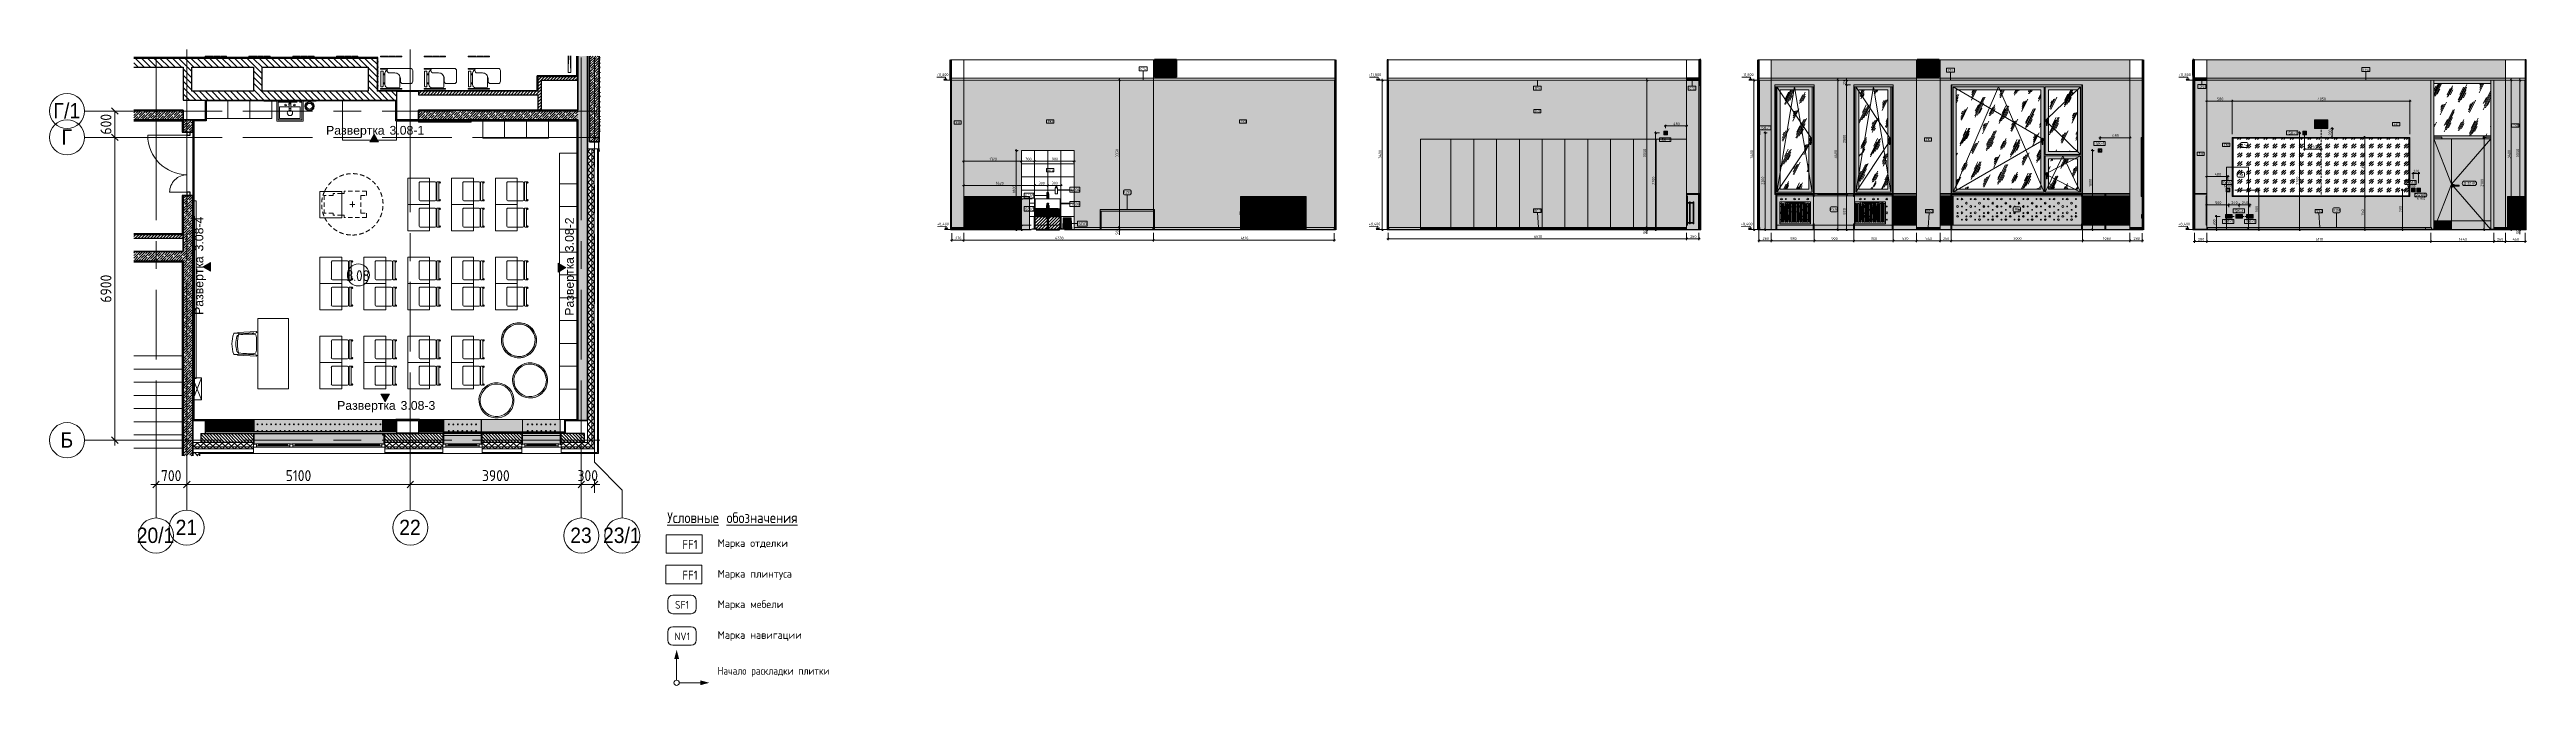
# Model space of a CAD drawing. Header units: millimetres. Extents: x 72431 to 128923, y -1987 to 12500.
import ezdxf

# ---------------------------------------------------------------- set-up
doc = ezdxf.new("R2010")
doc.units = ezdxf.units.MM
for name, pattern in [('200_ШТРИХ__ш1_п0_6_', [160, 100, -60]), ('ADSK_Штрих_ш2 п1', [75, 50, -25]), ('Осевая', [3175, 635, -476.25, 1587.5, -476.25])]:
    doc.linetypes.add(name, pattern=pattern)
for name, color, linetype, lineweight in [('0-1', 7, 'Continuous', 9), ('A-ANNO-DIMS', 7, 'Continuous', 9), ('A-ANNO-DIMS-100', 7, 'Continuous', 9), ('A-ANNO-DIMS-25', 7, 'Continuous', 9), ('A-AREA-IDEN', 7, 'Continuous', 9), ('A-CLNG', 7, 'Continuous', 9), ('A-CLNG-IDEN', 7, 'Continuous', 9), ('A-DETL', 7, 'Continuous', 9), ('A-DETL-1', 7, 'Continuous', 40), ('A-DETL-2', 7, 'ADSK_Штрих_ш2 п1', 9), ('A-DETL-GENF', 7, 'Continuous', 9), ('A-DOOR', 7, 'Continuous', 9), ('A-DOOR-IDEN', 7, 'Continuous', 9), ('A-FLOR', 7, 'Continuous', 9), ('A-GENM', 7, 'Continuous', 9), ('A-GENM-IDEN', 7, 'Continuous', 9), ('A-GLAZ', 7, 'Continuous', 9), ('A-GLAZ-1', 7, 'Continuous', 13), ('A-GLAZ-CURT', 7, 'Continuous', 9), ('A-GLAZ-CWMG', 7, 'Continuous', 9), ('A-GLAZ-CWMG-1', 7, 'Continuous', 25), ('A-WALL', 7, 'Continuous', 9), ('A-WALL-IDEN', 7, 'Continuous', 9), ('A-WALL-PATT', 7, 'Continuous', 9), ('E-ELEC-EQPM', 7, 'Continuous', 9), ('E-ELEC-FIXT-IDEN', 7, 'Continuous', 9), ('G-ANNO-DIMS', 7, 'Continuous', 9), ('G-ANNO-DIMS-1', 7, 'Continuous', 20), ('G-ANNO-SYMB', 7, 'Continuous', 9), ('G-ANNO-TEXT', 7, 'Continuous', 9), ('I-FURN', 7, 'Continuous', 9), ('I-FURN-4', 7, '200_ШТРИХ__ш1_п0_6_', 13), ('I-FURN-5', 7, '200_ШТРИХ__ш1_п0_6_', 9), ('I-FURN-IDEN', 7, 'Continuous', 9), ('I-WALL', 7, 'Continuous', 9), ('M-EQPM', 7, 'Continuous', 9), ('P-SANR-FIXT', 7, 'Continuous', 9), ('P-SANR-FIXT-1', 7, 'Continuous', 13), ('P-SANR-FIXT-3', 7, 'Continuous', 18), ('P-SANR-FIXT-IDEN', 7, 'Continuous', 9), ('S-COLS', 7, 'Continuous', 9), ('S-STRS-1', 7, 'Continuous', 9), ('Знаки', 7, 'Continuous', 9), ('Знаки-1', 7, 'Continuous', 18), ('Марки для знаков', 7, 'Continuous', 9), ('Оси', 7, 'Continuous', 9), ('Оси-1', 7, 'Continuous', 20), ('Оси-2', 7, 'Осевая', 9), ('Электрические приборы', 7, 'Continuous', 9)]:
    doc.layers.add(name, color=color, linetype=linetype, lineweight=lineweight)
doc.layers.add('0-2', color=7, linetype='Continuous', lineweight=9, transparency=0.7)
doc.layers.add('P-SANR-FIXT-2', color=7, linetype='Continuous', lineweight=9, transparency=0.7)
for name, color, linetype, lineweight, true_color in [('A-CLNG-1', 7, 'Continuous', 9, 0x787878), ('A-CLNG-FNSH-1', 7, 'Continuous', 30, 0x3c3c3c), ('A-DETL-GENF-1', 1, 'Continuous', 9, 0xff0000), ('A-DETL-GENF-2', 7, 'Continuous', 9, 0xe0e0e0), ('A-DETL-GENF-3', 7, 'Continuous', 9, 0xffffff), ('A-FLOR-1', 7, 'Continuous', 9, 0x787878), ('A-FLOR-FNSH-1', 7, 'Continuous', 30, 0x3c3c3c), ('A-FLOR-FNSH-2', 7, 'Continuous', 40, 0x3c3c3c), ('A-FLOR-FNSH-3', 7, 'Continuous', 30, 0x676767), ('A-WALL-1', 7, 'Continuous', 35, 0x3c3c3c), ('A-WALL-2', 7, 'Continuous', 13, 0x3c3c3c), ('A-WALL-3', 7, 'Continuous', 25, 0x3c3c3c), ('A-WALL-4', 7, 'Continuous', 40, 0x3c3c3c), ('A-WALL-5', 7, 'Continuous', 30, 0x3c3c3c), ('A-WALL-FNSH-1', 7, 'Continuous', 9, 0x3c3c3c), ('A-WALL-FNSH-2', 7, 'Continuous', 13, 0x3c3c3c), ('A-WALL-FNSH-3', 7, 'Continuous', 30, 0x3c3c3c), ('G-ANNO-TEXT-1', 7, 'Continuous', 9, 0x3c3c3c), ('G-ANNO-TEXT-2', 7, 'Continuous', 9, 0x008000), ('G-ANNO-TEXT-3', 1, 'Continuous', 9, 0xff0000), ('I-FURN-1', 7, 'Continuous', 9, 0xf0f0f0), ('I-FURN-10', 7, 'Continuous', 9, 0x9e9e9e), ('I-FURN-11', 7, 'Continuous', 9, 0x949494), ('I-FURN-13', 7, 'Continuous', 9, 0xbdbdbd), ('I-FURN-14', 7, 'Continuous', 9, 0x929292), ('I-FURN-15', 7, 'Continuous', 9, 0xb8b8b8), ('I-FURN-16', 7, 'Continuous', 9, 0xd1d1d1), ('I-FURN-17', 7, 'Continuous', 9, 0xa1a1a1), ('I-FURN-18', 7, 'Continuous', 9, 0x8e8e8e), ('I-FURN-19', 7, 'Continuous', 9, 0x868686), ('I-FURN-2', 7, 'Continuous', 9, 0xaaaaaa), ('I-FURN-3', 11, 'Continuous', 9, 0xffaaaa), ('I-FURN-7', 7, 'Continuous', 9, 0xacacac), ('I-FURN-9', 7, 'Continuous', 9, 0xc0c0c0), ('I-WALL-1', 7, 'Continuous', 9, 0x787878), ('Розетки', 7, 'Continuous', 9, 0xff1e23)]:
    doc.layers.add(name, color=color, linetype=linetype, lineweight=lineweight, true_color=true_color)
for name, color, linetype, lineweight, true_color, transparency in [('I-FURN-12', 7, 'Continuous', 9, 0x303030, 0.7), ('I-FURN-6', 7, 'Continuous', 9, 0xfbfbfb, 0.7), ('I-FURN-8', 7, 'Continuous', 9, 0x7f7f7f, 0.7), ('M-EQPM-1', 7, 'Continuous', 9, 0xe6e6e6, 0.7)]:
    doc.layers.add(name, color=color, linetype=linetype, lineweight=lineweight, true_color=true_color, transparency=transparency)
doc.styles.add('Arial', font='arial.ttf', dxfattribs={"width": 0.9, "height": 350})
doc.styles.add('Arial_1', font='arial.ttf', dxfattribs={"height": 200})
doc.styles.add('GOST Common', font='GOST_Common.ttf', dxfattribs={"width": 0.9, "height": 250})
doc.styles.add('GOST Common_1', font='GOST_Common.ttf', dxfattribs={"height": 175})
doc.styles.add('GOST Common_2', font='GOST_Common.ttf', dxfattribs={"width": 0.9, "height": 210})
doc.styles.add('GOST Common_3', font='GOST_Common.ttf', dxfattribs={"width": 0.9, "height": 245})
doc.styles.add('GOST Common_4', font='GOST_Common.ttf', dxfattribs={"width": 0.9, "height": 175})
doc.styles.add('GOST Common_5', font='GOST_Common.ttf', dxfattribs={"height": 50})
doc.styles.add('GOST Common_6', font='GOST_Common.ttf', dxfattribs={"width": 0.9, "height": 50})
doc.styles.add('GOST Common_7', font='GOST_Common.ttf', dxfattribs={"height": 62.5})
doc.styles.add('ISOCPEUR', font='isocpeur.ttf', dxfattribs={"width": 0.9, "height": 250})
doc.styles.add('ISOCPEUR_1', font='isocpeur.ttf', dxfattribs={"width": 0.9, "height": 175})
doc.styles.add('ISOCPEUR_2', font='isocpeur.ttf', dxfattribs={"width": 0.9, "height": 62.5})
doc.dimstyles.new('ISO-2_5_0_9К_БОЛЬШОЙ', dxfattribs={"dimscale": 304.8, "dimtxt": 248.995294, "dimasz": 0.492126, "dimexe": 0.393701, "dimexo": 0.984252, "dimgap": 0, "dimtad": 1, "dimdec": 0, "dimrnd": 10, "dimzin": 0, "dimdsep": 46, "dimtxsty": 'ISOCPEUR', "dimblk1": 'OBLIQUE', "dimblk2": 'OBLIQUE', "dimsah": 1, "dimcen": 0.09, "dimdle": 0.393701, "dimazin": 0, "dimtfac": 1, "dimtdec": 4, "dimtix": 1, "dimtmove": 0, "dimatfit": 3, "dimfxl": 1, "dimtvp": 1, "dimtolj": 1, "dimtzin": 0, "dimarcsym": 2})
doc.dimstyles.new('ISO-2_5_0_9К_БОЛЬШОЙ_1', dxfattribs={"dimscale": 304.8, "dimtxt": 62.248823, "dimasz": 0.123031, "dimexe": 0.098425, "dimexo": 0.246063, "dimgap": 0, "dimtad": 1, "dimdec": 0, "dimrnd": 10, "dimzin": 0, "dimdsep": 46, "dimtxsty": 'ISOCPEUR_2', "dimblk1": 'OBLIQUE', "dimblk2": 'OBLIQUE', "dimsah": 1, "dimcen": 0.09, "dimdle": 0.098425, "dimazin": 0, "dimtfac": 1, "dimtdec": 4, "dimtix": 1, "dimtmove": 0, "dimatfit": 3, "dimfxl": 1, "dimtvp": 1, "dimtolj": 1, "dimtzin": 0, "dimarcsym": 2})
doc.dimstyles.new('ISO-2_5_0_9К_БОЛЬШОЙ_2', dxfattribs={"dimscale": 304.8, "dimtxt": 62.248823, "dimasz": 0.123031, "dimexe": 0.098425, "dimexo": 0.246063, "dimgap": 0, "dimtad": 1, "dimdec": 0, "dimrnd": 10, "dimzin": 0, "dimdsep": 46, "dimtxsty": 'ISOCPEUR_2', "dimblk1": 'OBLIQUE', "dimblk2": 'OBLIQUE', "dimsah": 1, "dimcen": 0.09, "dimdle": 0.098425, "dimazin": 0, "dimtfac": 1, "dimtdec": 4, "dimtix": 1, "dimtmove": 1, "dimatfit": 3, "dimfxl": 1, "dimtvp": 1, "dimtolj": 1, "dimtzin": 0, "dimarcsym": 2})
doc.dimstyles.new('ISO-2_5_0_9К_БОЛЬШОЙ_3', dxfattribs={"dimscale": 304.8, "dimtxt": 62.248823, "dimasz": 0.123031, "dimexe": 0.098425, "dimexo": 0.246063, "dimgap": 0, "dimtad": 1, "dimdec": 0, "dimrnd": 10, "dimzin": 0, "dimdsep": 46, "dimtxsty": 'ISOCPEUR_2', "dimblk1": 'OBLIQUE', "dimblk2": 'OBLIQUE', "dimsah": 1, "dimcen": 0.09, "dimdle": 0.098425, "dimazin": 0, "dimtfac": 1, "dimtdec": 4, "dimtix": 1, "dimtmove": 2, "dimatfit": 3, "dimfxl": 1, "dimtvp": 1, "dimtolj": 1, "dimtzin": 0, "dimarcsym": 2})
pattern_1 = [(45, (0, 0), (-70.71068, 70.71068), []), (135, (0, 0), (-70.71068, -70.71068), [])]
pattern_2 = [(45, (0, 0), (-57.02463, 57.02463), []), (45, (57.025, 0), (-57.02463, 57.02463), [100.806, -20.161, 3.353, -16.808])]
pattern_3 = [(135, (0, 0), (-70.71068, -70.71068), [])]
pattern_4 = [(45, (0, 0), (-35.35534, 35.35534), [])]
pattern_5 = [(0, (0, 0), (121.92, 30.48), [10.058, -81.382, 10.058, -81.382, -487.68]), (0, (0, 0), (121.92, 30.48), [-182.88, 10.058, -172.822, 10.058, -81.382, -213.36]), (0, (0, 0), (121.92, 30.48), [-457.2, 10.058, -50.902, 10.058, -142.342]), (120, (45.72, 15.24), (-87.356454, 90.345817), [10.058, -81.382, 10.058, -81.382, -487.68]), (120, (45.72, 15.24), (-87.356454, 90.345817), [-182.88, 10.058, -172.822, 10.058, -81.382, -213.36]), (120, (45.72, 15.24), (-87.356454, 90.345817), [-457.2, 10.058, -50.902, 10.058, -142.342]), (240, (60.96, 76.2), (-34.563546, -120.825817), [10.058, -81.382, 10.058, -81.382, -487.68]), (240, (60.96, 76.2), (-34.563546, -120.825817), [-182.88, 10.058, -172.822, 10.058, -81.382, -213.36]), (240, (60.96, 76.2), (-34.563546, -120.825817), [-457.2, 10.058, -50.902, 10.058, -142.342])]
pattern_6 = [(45, (17282.618, 0), (-14.25598, 14.25598), []), (45, (17296.874, 0), (-14.25598, 14.25598), [25.202, -5.04, 0.8382, -4.202])]
pattern_7 = [(45, (17282.62, 0), (-35.35534, 35.35534), [])]
pattern_8 = [(45, (113839.044, 0), (-14.25598, 14.25598), []), (45, (113853.3, 0), (-14.25598, 14.25598), [25.202, -5.04, 0.8382, -4.202])]
pattern_9 = [(0, (113839.044, 0), (30.48, 7.62), [2.515, -20.345, 2.515, -20.345, -121.92]), (0, (113839.044, 0), (30.48, 7.62), [-45.72, 2.515, -43.205, 2.515, -20.345, -53.34]), (0, (113839.044, 0), (30.48, 7.62), [-114.3, 2.515, -12.725, 2.515, -35.585]), (120, (113850.474, 3.81), (-21.8391136, 22.5864543), [2.515, -20.345, 2.515, -20.345, -121.92]), (120, (113850.474, 3.81), (-21.8391136, 22.5864543), [-45.72, 2.515, -43.205, 2.515, -20.345, -53.34]), (120, (113850.474, 3.81), (-21.8391136, 22.5864543), [-114.3, 2.515, -12.725, 2.515, -35.585]), (240, (113854.284, 19.05), (-8.6408864, -30.2064543), [2.515, -20.345, 2.515, -20.345, -121.92]), (240, (113854.284, 19.05), (-8.6408864, -30.2064543), [-45.72, 2.515, -43.205, 2.515, -20.345, -53.34]), (240, (113854.284, 19.05), (-8.6408864, -30.2064543), [-114.3, 2.515, -12.725, 2.515, -35.585])]
pattern_10 = [(63.435, (63.5, 31.75), (-255.5833, 766.7475), [317.5, -190.5, 317.5, -190.5, -403.903]), (63.435, (63.5, 31.75), (-255.5833, 766.7475), [-1016, 127, -276.903]), (63.435, (47.6, 47.6), (-255.5833, 766.7475), [254, -317.5, 190.5, -190.5, -467.403]), (63.435, (47.6, 47.6), (-255.5833, 766.7475), [-952.5, 222.25, -245.153]), (63.435, (47.6, 95.25), (-255.5833, 766.7475), [190.5, -381, 127, -190.5, -530.903]), (63.435, (47.6, 95.25), (-255.5833, 766.7475), [-889, 285.75, -245.153]), (63.435, (95.25, 47.6), (-255.5833, 766.7475), [190.5, -381, 158.75, -6404.653]), (63.435, (142.9, 95.25), (-255.5833, 766.7475), [95.25, -476.25, 63.5, -6499.903]), (63.435, (63.5, 174.6), (-255.5833, 766.7475), [63.5, -476.25, 63.5, -254, -562.653]), (63.435, (63.5, 174.6), (-255.5833, 766.7475), [-857.25, 158.75, -403.903]), (63.435, (349.25, 127), (-255.5833, 766.7475), [317.5, -476.25, 381, -251.503]), (63.435, (349.25, 79.4), (-255.5833, 766.7475), [444.5, -317.5, 476.25, -188.003]), (63.435, (381, 95.25), (-255.5833, 766.7475), [508, -254, 381, -276.903]), (63.435, (428.6, 142.9), (-255.5833, 766.7475), [317.5, -444.5, 254, -403.903]), (63.435, (381, 238.1), (-255.5833, 766.7475), [158.75, -635, 190.5, -435.653]), (63.435, (476.25, 190.5), (-255.5833, 766.7475), [127, -635, 127, -530.903])]
pattern_11 = [(0, (195879.316, 0), (30.48, 7.62), [2.515, -20.345, 2.515, -20.345, -121.92]), (0, (195879.316, 0), (30.48, 7.62), [-45.72, 2.515, -43.205, 2.515, -20.345, -53.34]), (0, (195879.316, 0), (30.48, 7.62), [-114.3, 2.515, -12.725, 2.515, -35.585]), (120, (195890.746, 3.81), (-21.8391136, 22.5864543), [2.515, -20.345, 2.515, -20.345, -121.92]), (120, (195890.746, 3.81), (-21.8391136, 22.5864543), [-45.72, 2.515, -43.205, 2.515, -20.345, -53.34]), (120, (195890.746, 3.81), (-21.8391136, 22.5864543), [-114.3, 2.515, -12.725, 2.515, -35.585]), (240, (195894.556, 19.05), (-8.6408864, -30.2064543), [2.515, -20.345, 2.515, -20.345, -121.92]), (240, (195894.556, 19.05), (-8.6408864, -30.2064543), [-45.72, 2.515, -43.205, 2.515, -20.345, -53.34]), (240, (195894.556, 19.05), (-8.6408864, -30.2064543), [-114.3, 2.515, -12.725, 2.515, -35.585])]
pattern_12 = [(45, (117562.532, 0), (-14.25598, 14.25598), []), (45, (117576.788, 0), (-14.25598, 14.25598), [25.202, -5.04, 0.8382, -4.202])]
pattern_13 = [(0, (117562.5316, 0), (30.48, 7.62), [2.515, -20.345, 2.515, -20.345, -121.92]), (0, (117562.5316, 0), (30.48, 7.62), [-45.72, 2.515, -43.205, 2.515, -20.345, -53.34]), (0, (117562.5316, 0), (30.48, 7.62), [-114.3, 2.515, -12.725, 2.515, -35.585]), (120, (117573.9616, 3.81), (-21.8391136, 22.5864543), [2.515, -20.345, 2.515, -20.345, -121.92]), (120, (117573.9616, 3.81), (-21.8391136, 22.5864543), [-45.72, 2.515, -43.205, 2.515, -20.345, -53.34]), (120, (117573.9616, 3.81), (-21.8391136, 22.5864543), [-114.3, 2.515, -12.725, 2.515, -35.585]), (240, (117577.7716, 19.05), (-8.6408864, -30.2064543), [2.515, -20.345, 2.515, -20.345, -121.92]), (240, (117577.7716, 19.05), (-8.6408864, -30.2064543), [-45.72, 2.515, -43.205, 2.515, -20.345, -53.34]), (240, (117577.7716, 19.05), (-8.6408864, -30.2064543), [-114.3, 2.515, -12.725, 2.515, -35.585])]
pattern_14 = [(45, (7335.77, 8450), (-199.9995, 0), [141.421, -141.421]), (45, (7385.77, 8450), (-199.9995, 0), [70.711, -212.132]), (45, (7335.77, 8500), (-199.9995, 0), [70.711, -212.132])]

msp = doc.modelspace()

# ---------------------------------------------------------------- texts
at = {"layer": 'A-AREA-IDEN', "insert": (79209.6, 7473.3), "char_height": 250, "width": 663.797, "attachment_point": 1, "style": 'GOST Common'}
msp.add_mtext('3.08', dxfattribs=at)
at = {"layer": 'A-CLNG-IDEN', "char_height": 50, "attachment_point": 1, "style": 'GOST Common_5'}
for s, insert, width in [('CF4', (97313.7, 12085.1), 138.291), ('CF4', (115730.4, 12056), 138.291), ('CF4', (125203.6, 12068.1), 138.291), ('CF4', (106304.8, 11646.2), 138.291), ('CF2', (109835.2, 11646.2), 132.278)]:
    msp.add_mtext(s, dxfattribs=dict(at, insert=insert, width=width))
at = {"layer": 'A-DOOR-IDEN', "char_height": 50, "attachment_point": 1, "style": 'GOST Common_5'}
for s, insert, width in [('\\fGOST Common|b0|i0|c204|p34|;Д', (127496, 9482.8), 56.118), ('-22 (', (127542.3, 9482.8), 178.375), ('\\fGOST Common|b0|i0|c204|p34|;п', (127689.4, 9482.8), 44.093), ('\\fGOST Common|b0|i0|c204|p34|;)', (127725.8, 9482.8), 24.051)]:
    msp.add_mtext(s, dxfattribs=dict(at, insert=insert, width=width))
at = {"layer": 'A-GENM-IDEN', "char_height": 50, "attachment_point": 1, "style": 'GOST Common_5'}
for s, insert, width in [('ПЛ', (99601.5, 8796.7), 98.207), ('-3', (99682.5, 8796.7), 86.181), ('ПЛ', (106288.9, 8852.8), 98.207), ('-3', (106369.9, 8852.8), 86.181), ('ПЛ', (115227.1, 8842.8), 98.207), ('-3', (115308.1, 8842.8), 86.181), ('ПЛ', (124112.4, 8842.8), 98.207), ('-3', (124193.4, 8842.8), 86.181)]:
    msp.add_mtext(s, dxfattribs=dict(at, insert=insert, width=width))
at = {"layer": 'A-WALL-IDEN', "char_height": 50, "attachment_point": 1, "style": 'GOST Common_6'}
for s, insert, width in [('FK1', (93098.1, 10859.5), 111.835), ('FK1', (95207, 10884.5), 111.835), ('FK1', (99604.1, 10884.5), 111.835), ('FK1', (106318.7, 11119.9), 111.835), ('FK1', (125904.6, 10821.9), 111.835), ('FK1', (128622, 10796.9), 111.835), ('FK1', (115229.3, 10476.7), 111.835), ('FK1', (122028.8, 10356.3), 111.835), ('FK16', (95190.7, 9775.1), 151.519), ('FK1', (121447.5, 10147.6), 111.835)]:
    msp.add_mtext(s, dxfattribs=dict(at, insert=insert, width=width))
at = {"layer": 'E-ELEC-FIXT-IDEN', "attachment_point": 1}
for s, insert, char_height, width, style in [('SK-1', (111473.8, 10748.1), 62.5, 212.447, 'GOST Common_7'), ('SK-1', (109190.5, 10477.3), 62.5, 212.447, 'GOST Common_7'), ('SK-1', (119100.9, 10392.1), 62.5, 212.447, 'GOST Common_7'), ('SK-1', (123493.5, 10631.1), 62.5, 212.447, 'GOST Common_7'), ('SWA01', (121979, 9503.3), 62.5, 304.641, 'GOST Common_7'), ('h=900', (122017.6, 9413.1), 50, 220.464, 'GOST Common_5'), ('SWA01', (126155, 9502.9), 62.5, 304.641, 'GOST Common_7'), ('h=900', (126193.6, 9412.7), 50, 220.464, 'GOST Common_5'), ('SWA03', (126374.7, 9216.6), 62.5, 320.675, 'GOST Common_7'), ('h=900', (126419.9, 9126.4), 50, 220.464, 'GOST Common_5'), ('SK-1', (122035.3, 8615.7), 62.5, 212.447, 'GOST Common_7'), ('SK-1', (122275.3, 8854.7), 62.5, 212.447, 'GOST Common_7'), ('SK-1', (122533.6, 8615.7), 62.5, 212.447, 'GOST Common_7')]:
    msp.add_mtext(s, dxfattribs=dict(at, insert=insert, char_height=char_height, width=width, style=style))
at = {"layer": 'G-ANNO-SYMB', "char_height": 200, "attachment_point": 1, "style": 'Arial_1'}
for s, insert, width in [('Развертка', (78738.3, 10760.8), 1659.493), (' 3.08-1', (80107.5, 10760.8), 1074.261), ('Развертка', (78990.7, 4492.2), 1659.493), (' 3.08-3', (80359.9, 4492.2), 1074.261)]:
    msp.add_mtext(s, dxfattribs=dict(at, insert=insert, width=width))
at = {"layer": 'G-ANNO-SYMB', "char_height": 200, "attachment_point": 1, "rotation": 90, "style": 'Arial_1'}
for s, insert, width in [(' 3.08-4', (75738.3, 7824), 1074.261), (' 3.08-2', (84188.5, 7805.9), 1074.261), ('Развертка', (75738.3, 6454.7), 1659.493), ('Развертка', (84188.5, 6436.7), 1659.493)]:
    msp.add_mtext(s, dxfattribs=dict(at, insert=insert, width=width))
at = {"layer": 'G-ANNO-TEXT', "attachment_point": 1}
for s, insert, char_height, width, style in [('\\LУсловные', (86519.7, 1955.6), 245, 1550.544, 'GOST Common_3'), ('\\L\\fGOST Common|b0|i0|c204|p34|;\\W.9;\\L ', (87799, 1955.6), 245, 90.911, 'GOST Common_3'), ('\\Lобозначения', (87874, 1955.6), 245, 2111.164, 'GOST Common_3'), ('Начало', (87668.4, -1567.6), 175, 863.658, 'GOST Common_4'), ('\\fGOST Common|b0|i0|c204|p34|;\\W.9; ', (88381, -1567.6), 175, 65.658, 'GOST Common_4'), ('раскладки', (88435.2, -1567.6), 175, 1237.405, 'GOST Common_4'), ('\\fGOST Common|b0|i0|c204|p34|;\\W.9; ', (89456.1, -1567.6), 175, 65.658, 'GOST Common_4'), ('плитки', (89510.3, -1567.6), 175, 853.557, 'GOST Common_4')]:
    msp.add_mtext(s, dxfattribs=dict(at, insert=insert, char_height=char_height, width=width, style=style))
at = {"layer": 'G-ANNO-TEXT-1', "attachment_point": 1}
for s, insert, char_height, width, style in [('   FF1   ', (86519.7, 1327.3), 210, 929.316, 'GOST Common_2'), ('Марка', (87668.4, 1343.2), 175, 830.548, 'GOST Common_1'), ('\\fGOST Common|b0|i0|c204|p34|; ', (88353.7, 1343.2), 175, 72.954, 'GOST Common_1'), ('отделки', (88413.9, 1343.2), 175, 1099.915, 'GOST Common_1'), ('Марка', (87668.4, 643.2), 175, 830.548, 'GOST Common_1'), ('\\fGOST Common|b0|i0|c204|p34|; ', (88353.7, 643.2), 175, 72.954, 'GOST Common_1'), ('плинтуса', (88413.9, 643.2), 175, 1245.822, 'GOST Common_1'), ('Марка', (87668.4, -50.9), 175, 830.548, 'GOST Common_1'), ('\\fGOST Common|b0|i0|c204|p34|; ', (88353.7, -50.9), 175, 72.954, 'GOST Common_1'), ('мебели', (88413.9, -50.9), 175, 925.949, 'GOST Common_1'), ('Марка', (87668.4, -750.9), 175, 830.548, 'GOST Common_1'), ('\\fGOST Common|b0|i0|c204|p34|; ', (88353.7, -750.9), 175, 72.954, 'GOST Common_1'), ('навигации', (88413.9, -750.9), 175, 1414.177, 'GOST Common_1')]:
    msp.add_mtext(s, dxfattribs=dict(at, insert=insert, char_height=char_height, width=width, style=style))
at = {"layer": 'G-ANNO-TEXT-2', "char_height": 175, "attachment_point": 1, "style": 'ISOCPEUR_1'}
for s, insert, width in [('SF1', (86697.1, -63.7), 383.848), ('NV1', (86683.2, -782), 419.202)]:
    msp.add_mtext(s, dxfattribs=dict(at, insert=insert, width=width))
at = {"layer": 'G-ANNO-TEXT-3', "insert": (86519.7, 627.3), "char_height": 210, "width": 929.316, "attachment_point": 1, "style": 'GOST Common_2'}
msp.add_mtext('   FF1   ', dxfattribs=at)
at = {"layer": 'I-FURN-IDEN', "char_height": 50, "attachment_point": 1, "style": 'GOST Common_5'}
for s, insert, width in [('4,2', (124187.1, 10826.8), 116.245), ('1,5', (122439.1, 10351.1), 96.202), ('1,5', (122342.3, 9677.3), 96.202), ('\\fGOST Common|b0|i0|c204|p34|;а', (122421.7, 9677.3), 50.105), ('1,290', (96932.9, 9274.7), 184.388), ('1,250', (95117.9, 8777.7), 184.388), ('1,251', (124518.5, 8864.7), 170.359)]:
    msp.add_mtext(s, dxfattribs=dict(at, insert=insert, width=width))
at = {"layer": 'P-SANR-FIXT-IDEN', "char_height": 62.5, "attachment_point": 1, "style": 'GOST Common_7'}
for s, insert, width in [('SE05', (94681, 9199.7), 222.468), ('SE04', (95724.9, 9335.2), 228.481), ('SE03', (94681, 8899.9), 222.468), ('SE09', (95727.4, 9009.6), 222.468), ('SE07', (95899.1, 8561.9), 222.468)]:
    msp.add_mtext(s, dxfattribs=dict(at, insert=insert, width=width))
at = {"layer": 'Марки для знаков', "char_height": 50, "attachment_point": 1, "style": 'GOST Common_5'}
for s, insert, width in [('\\fGOST Common|b0|i0|c204|p34|;М', (112191.2, 8886.8), 56.118), ('\\fGOST Common|b0|i0|c204|p34|;1', (112237.5, 8886.8), 30.063), ('\\fGOST Common|b0|i0|c204|p34|;М', (113046.2, 8886.8), 56.118), ('3.16', (113092.5, 8886.8), 134.283), ('\\fGOST Common|b0|i0|c204|p34|;М', (113991.2, 8886.8), 56.118), ('\\fGOST Common|b0|i0|c204|p34|;1', (114037.5, 8886.8), 30.063), ('\\fGOST Common|b0|i0|c204|p34|;М', (114663.6, 8886.8), 56.118), ('3.5', (114709.9, 8886.8), 104.219), ('\\fGOST Common|b0|i0|c204|p34|;М', (115630.6, 8886.8), 56.118), ('3.2', (115676.9, 8886.8), 104.219), ('\\fGOST Common|b0|i0|c204|p34|;М', (117253.2, 8886.8), 56.118), ('\\fGOST Common|b0|i0|c204|p34|;8', (117299.5, 8886.8), 44.093), ('\\fGOST Common|b0|i0|c204|p34|;М', (118983.6, 8886.8), 56.118), ('3.5', (119029.9, 8886.8), 104.219), ('\\fGOST Common|b0|i0|c204|p34|;М', (119533.6, 8886.8), 56.118), ('3.5', (119579.9, 8886.8), 104.219)]:
    msp.add_mtext(s, dxfattribs=dict(at, insert=insert, width=width))
at = {"layer": 'Оси', "char_height": 350, "attachment_point": 1, "style": 'Arial'}
for s, insert, width in [('/1', (72762, 11281), 454.557), ('\\fArial|b0|i0|c204|p34|;\\W.9;Г', (72517.9, 11281), 295.823), ('\\fArial|b0|i0|c204|p34|;\\W.9;Г', (72705.6, 10681), 295.823), ('\\fArial|b0|i0|c204|p34|;\\W.9;Б', (72681.7, 3781), 353.544), ('21', (75307.4, 1788.1), 606.076), ('22', (80407.4, 1788.1), 606.076), ('20/1', (74419.7, 1608.1), 1060.633), ('23', (84307.4, 1608.1), 606.076), ('23/1', (85054.7, 1608.1), 1060.633)]:
    msp.add_mtext(s, dxfattribs=dict(at, insert=insert, width=width))

# ---------------------------------------------------------------- blocks, each defined once
blk = doc.blocks.new('120_Окно_СКБ_2Ст - 120_Окно_СКБ_2Ст 3000х2500 _мал_створка слева_-22809161-План разверток пом_3_08_ Этаж 3')
at = {"layer": 'A-GLAZ'}
for p, q in [((1500, -5), (-1500, -5)), ((-1480, -75), (-1450, -75)), ((-1380, -55), (550, -55)), ((550, -65), (-1380, -65)), ((620, -75), (650, -75)), ((720, -55), (1380, -55)), ((1380, -65), (720, -65)), ((1450, -75), (1480, -75))]:
    blk.add_line(p, q, dxfattribs=at)
at = {"layer": 'A-GLAZ-1'}
for p, q in [((-1500, -75), (-1500, -5)), ((-1500, -5), (-1430, -5)), ((-1430, -75), (-1500, -75)), ((-1430, -75), (-1450, -75)), ((-1450, -75), (-1450, -85)), ((-1450, -85), (620, -85)), ((620, -85), (-1450, -85)), ((-1430, -5), (-1430, -75)), ((600, -35), (-1430, -35)), ((-1430, -35), (-1430, -75)), ((-1380, -85), (-1380, -35)), ((550, -85), (550, -35)), ((600, -75), (600, -5)), ((600, -5), (670, -5)), ((600, -75), (600, -35)), ((670, -75), (600, -75)), ((620, -75), (600, -75)), ((620, -85), (620, -75)), ((670, -75), (650, -75)), ((650, -75), (650, -85)), ((650, -85), (1450, -85)), ((1450, -85), (650, -85)), ((670, -5), (670, -75)), ((1430, -35), (670, -35)), ((670, -35), (670, -75)), ((720, -85), (720, -35)), ((1380, -85), (1380, -35)), ((1430, -75), (1430, -5)), ((1430, -5), (1500, -5)), ((1430, -75), (1430, -35)), ((1500, -75), (1430, -75)), ((1450, -75), (1430, -75)), ((1450, -85), (1450, -75)), ((1500, -5), (1500, -75))]:
    blk.add_line(p, q, dxfattribs=at)
blk = doc.blocks.new('120_Окно_СКБ_1Ст - 120_Окно_СКБ_1Ст 900х2500_h_-19906774-План разверток пом_3_08_ Этаж 3')
at = {"layer": 'A-GLAZ'}
for p, q in [((450, -5), (-450, -5)), ((-430, -75), (-400, -75)), ((-330, -55), (330, -55)), ((330, -65), (-330, -65)), ((400, -75), (430, -75))]:
    blk.add_line(p, q, dxfattribs=at)
at = {"layer": 'A-GLAZ-1'}
for p, q in [((-450, -75), (-450, -5)), ((-450, -5), (-380, -5)), ((-380, -75), (-450, -75)), ((-380, -75), (-400, -75)), ((-400, -75), (-400, -85)), ((-400, -85), (400, -85)), ((400, -85), (-400, -85)), ((-380, -5), (-380, -75)), ((380, -35), (-380, -35)), ((-380, -35), (-380, -75)), ((-330, -85), (-330, -35)), ((330, -85), (330, -35)), ((380, -75), (380, -5)), ((380, -5), (450, -5)), ((380, -75), (380, -35)), ((450, -75), (380, -75)), ((400, -75), (380, -75)), ((400, -85), (400, -75)), ((450, -5), (450, -75))]:
    blk.add_line(p, q, dxfattribs=at)
blk = doc.blocks.new('Прямоугольный импост - Импост структурный с накладкой - 190мм-33184358-План разверток пом_3_08_ Этаж 3')
at = {"layer": 'A-GLAZ-CWMG-1'}
for p, q in [((0, 17), (-32, 17)), ((-10, -40), (-10, 0)), ((-10, 0), (0, 0)), ((0, 0), (0, 17)), ((-32, -190), (0, -190)), ((0, -40), (-10, -40)), ((0, -190), (0, -40))]:
    blk.add_line(p, q, dxfattribs=at)
blk = doc.blocks.new('Стол базовый прямоугольный - 1_7а-25476368-План разверток пом_3_08_ Этаж 3')
at = {"layer": 'I-FURN-1'}
for p, q in [((250, 300), (-250, 300)), ((-250, 300), (-250, -300)), ((250, -300), (250, 300)), ((-250, -300), (250, -300))]:
    blk.add_line(p, q, dxfattribs=at)
blk = doc.blocks.new('Стул Breuer - 1_9а-25403171-План разверток пом_3_08_ Этаж 3')
at = {"layer": 'I-FURN-1'}
for p, q in [((-216, 216), (-216, 0)), ((-216, 0), (-216, -127)), ((190, 241), (-191, 241)), ((216, 0), (216, 216)), ((216, -127), (216, 0)), ((-216, -176), (-216, -201)), ((203, -163), (-203, -163)), ((-203, -213), (203, -213)), ((-191, -152), (190, -152)), ((216, -201), (216, -176))]:
    blk.add_line(p, q, dxfattribs=at)
for centre, radius, start, end in [((-191, 216), 25.4, 135, 180), ((-191, 216), 25.4, 120, 135), ((-191, 216), 25.4, 105, 120), ((-191, 216), 25.4, 90, 105), ((190, 216), 25.4, 75, 90), ((190, 216), 25.4, 60, 75), ((190, 216), 25.4, 15, 60), ((190, 216), 25.4, 0, 15), ((-203, -231), 15.1, 360, 180), ((-203, -231), 15.1, 180, 360), ((-191, -127), 25.4, 180, 270), ((-203, -176), 12.7, 90, 180), ((-203, -201), 12.7, 180, 270), ((204, -231), 15.1, 360, 180), ((204, -231), 15.1, 180, 360), ((190, -127), 25.4, 270, 360), ((203, -176), 12.7, 360, 90), ((203, -201), 12.7, 270, 360)]:
    blk.add_arc(centre, radius, start, end, dxfattribs=at)
blk = doc.blocks.new('Chair_1 noor 78578 - 1_4-25422005-План разверток пом_3_08_ Этаж 3')
at = {"layer": 'I-FURN'}
for p, q in [((-141, 330), (-165, -92)), ((-137, -37), (-117, 302)), ((-110, 9), (-137, -37)), ((-130, 406), (-130, 345)), ((365, -37), (339, 9)), ((346, 302), (365, -37)), ((359, 345), (359, 406)), ((394, -92), (370, 330)), ((-140, -93), (-109, -40)), ((337, -40), (368, -93))]:
    blk.add_line(p, q, dxfattribs=at)
for centre, radius, start, end in [((114, -279), 660, 111.7, 112.7563), ((-37, 345), 93.1, 180, 204.9864), ((-37, 345), 93.1, 186.4785, 204.9864), ((-116, 308), 6.35, 204.9864, 258.4091), ((-116, 308), 6.35, 204.9864, 287.8276), ((114, -272), 733, 71.3174, 108.6833), ((114, -408), 746, 71.9445, 107.8276), ((1799, 38), 1909, 171.9659, 182.6261), ((1799, 38), 1909, 180.8761, 182.3307), ((-41, 298), 50.8, 106.1735, 171.9659), ((114, -239), 610, 73.8265, 106.1735), ((270, 298), 50.8, 8.0341, 73.8265), ((-1570, 38), 1909, 357.3739, 8.0341), ((-1570, 38), 1909, 357.6693, 359.1239), ((345, 308), 6.35, 281.5909, 335.0136), ((344, 307), 6.35, 281.4186, 334.477), ((266, 345), 93.1, 334.477, 360), ((266, 345), 93.1, 335.0136, 353.5215), ((114, -279), 660, 67.2437, 68.3), ((-152, -93), 12.7, 176.75, 356.75), ((-64, -48), 44.5, 182.6261, 265.0912), ((115, 2034), 2134, 265.0912, 274.9044), ((293, -48), 44.4, 275.9396, 357.3739), ((381, -93), 12.7, 183.25, 3.25)]:
    blk.add_arc(centre, radius, start, end, dxfattribs=at)
for points in [[(-120, 422), (-122, 421), (-125, 418), (-128, 414), (-130, 409), (-130, 407), (-130, 406)], [(359, 406), (359, 407), (358, 409), (356, 414), (353, 418), (351, 421), (349, 422)]]:
    blk.add_open_spline(points, degree=3, dxfattribs=at)
blk = doc.blocks.new('Стол базовый прямоугольный - 1_3-25460678-План разверток пом_3_08_ Этаж 3')
at = {"layer": 'I-FURN-1'}
for p, q in [((800, 350), (-800, 350)), ((-800, 350), (-800, -350)), ((800, -350), (800, 350)), ((-800, -350), (800, -350))]:
    blk.add_line(p, q, dxfattribs=at)
blk = doc.blocks.new('ПУФ - 1_53-25461890-План разверток пом_3_08_ Этаж 3')
at = {"layer": 'I-FURN-1'}
for radius, start, end in [(400, 0, 180), (400, 160, 180), (400, 180, 360), (400, 180, 250), (400, 130, 160), (370, 0, 180), (370, 137.6471, 180), (370, 180, 232.9412), (370, 180, 349.4118), (370, 63.5294, 137.6471), (400, 110, 130), (400, 90, 110), (400, 60, 90), (370, 42.3529, 63.5294), (400, 50, 60), (400, 20, 50), (370, 21.1765, 42.3529), (370, 0, 21.1765), (370, 349.5929, 0), (400, 0, 20), (400, 350, 0), (370, 232.9412, 349.4118), (400, 250, 260), (400, 260, 290), (400, 290, 320), (400, 320, 350), (370, 349.5929, 360)]:
    blk.add_arc((0, 0), radius, start, end, dxfattribs=at)
blk = doc.blocks.new('Стол базовый прямоугольный - 1_290-25520344-План разверток пом_3_08_ Этаж 3')
at = {"layer": 'I-FURN-1'}
for p, q in [((-618, 440), (-618, -455)), ((-618, -455), (617, -455)), ((617, -455), (617, -10))]:
    blk.add_line(p, q, dxfattribs=at)
blk = doc.blocks.new('Шкаф параметрический - 1_5а-25565868-План разверток пом_3_08_ Этаж 3')
at = {"layer": 'I-FURN-1'}
for p, q in [((0, 200), (500, 0)), ((500, 200), (0, 200)), ((0, 200), (0, 42)), ((0, 76), (0, 200)), ((0, 200), (500, 200)), ((0, 42), (0, 76)), ((0, 42), (0, 22)), ((0, 22), (0, 42)), ((0, 0), (54, 22)), ((0, 22), (0, 0)), ((0, 0), (500, 0)), ((54, 22), (104, 42)), ((104, 42), (500, 200)), ((500, 0), (500, 200)), ((500, 200), (500, 21))]:
    blk.add_line(p, q, dxfattribs=at)
blk = doc.blocks.new('Стул Breuer - 1_9а-V1-План разверток пом_3_08_ Этаж 3')
at = {"layer": 'I-FURN-1'}
for p, q in [((-216, 216), (-216, 0)), ((-216, 0), (-216, -127)), ((190, 241), (-191, 241)), ((216, 0), (216, 216)), ((216, -127), (216, 0)), ((-216, -176), (-216, -201)), ((203, -163), (-203, -163)), ((-203, -213), (203, -213)), ((-191, -152), (190, -152)), ((216, -201), (216, -176))]:
    blk.add_line(p, q, dxfattribs=at)
for centre, radius, start, end in [((-191, 216), 25.4, 90, 180), ((190, 216), 25.4, 45, 90), ((190, 216), 25.4, 30, 45), ((190, 216), 25.4, 15, 30), ((190, 216), 25.4, 0, 15), ((-203, -231), 15.1, 360, 180), ((-203, -231), 15.1, 180, 360), ((-191, -127), 25.4, 180, 270), ((-203, -176), 12.7, 90, 180), ((-203, -201), 12.7, 180, 270), ((204, -231), 15.1, 360, 180), ((204, -231), 15.1, 180, 360), ((190, -127), 25.4, 270, 360), ((203, -176), 12.7, 360, 90), ((203, -201), 12.7, 270, 360)]:
    blk.add_arc(centre, radius, start, end, dxfattribs=at)
blk = doc.blocks.new('Стул Breuer - 1_9а-V2-План разверток пом_3_08_ Этаж 3')
at = {"layer": 'I-FURN-1'}
for p, q in [((-216, 216), (-216, 0)), ((-216, 0), (-216, -127)), ((190, 241), (-191, 241)), ((216, 0), (216, 216)), ((216, -127), (216, 0)), ((-216, -176), (-216, -201)), ((203, -163), (-203, -163)), ((-203, -213), (203, -213)), ((-191, -152), (190, -152)), ((216, -201), (216, -176))]:
    blk.add_line(p, q, dxfattribs=at)
for centre, radius, start, end in [((-191, 216), 25.4, 90, 180), ((190, 216), 25.4, 0, 90), ((-203, -231), 15.1, 360, 180), ((-203, -231), 15.1, 180, 360), ((-191, -127), 25.4, 180, 270), ((-203, -176), 12.7, 90, 180), ((-203, -201), 12.7, 180, 270), ((204, -231), 15.1, 360, 180), ((204, -231), 15.1, 180, 360), ((190, -127), 25.4, 270, 360), ((203, -176), 12.7, 360, 90), ((203, -201), 12.7, 270, 360)]:
    blk.add_arc(centre, radius, start, end, dxfattribs=at)
blk = doc.blocks.new('ПУФ - 1_53-V3-План разверток пом_3_08_ Этаж 3')
at = {"layer": 'I-FURN-1'}
for radius, start, end in [(400, 0, 180), (400, 100, 180), (400, 180, 360), (400, 180, 0), (370, 0, 180), (370, 0, 180), (370, 180, 243.5294), (370, 180, 349.4118), (400, 0, 100), (370, 349.5929, 0), (370, 243.5294, 349.4118), (370, 349.5929, 360)]:
    blk.add_arc((0, 0), radius, start, end, dxfattribs=at)
blk = doc.blocks.new('ПУФ - 1_53-V4-План разверток пом_3_08_ Этаж 3')
at = {"layer": 'I-FURN-1'}
for radius, start, end in [(400, 0, 180), (400, 0, 180), (400, 180, 360), (400, 180, 0), (370, 0, 180), (370, 0, 180), (370, 180, 349.4118), (370, 180, 349.4118), (370, 349.5929, 0), (370, 349.5929, 360)]:
    blk.add_arc((0, 0), radius, start, end, dxfattribs=at)
blk = doc.blocks.new('FRT_2D_Символ _разворот МГН_1 - D1_4_Символ доступности разворота МГН _360__-18618045-План разверток пом_3_08_ Этаж 3')
at = {"layer": 'I-FURN'}
for p, q in [((-65, 0), (65, 0)), ((0, 60), (0, -60))]:
    blk.add_line(p, q, dxfattribs=at)
at = {"layer": 'I-FURN-4'}
for p, q in [((-300, 325), (-300, -186)), ((-300, 325), (-200, 325)), ((-200, 195), (-200, 325)), ((-200, 195), (200, 195)), ((200, 325), (300, 325)), ((200, 195), (200, 325)), ((300, 325), (300, -186)), ((-300, -186), (-250, -186)), ((-250, -186), (-250, -238)), ((-250, -238), (-250, -436)), ((-200, -436), (-250, -436)), ((-200, -436), (-200, -646)), ((200, -436), (250, -436)), ((200, -436), (200, -646)), ((300, -186), (250, -186)), ((250, -186), (250, -238)), ((250, -238), (250, -436)), ((-200, -646), (200, -646))]:
    blk.add_line(p, q, dxfattribs=at)
at = {"layer": 'I-FURN-5'}
for start, end in [(360, 244.8834), (295.7402, 360), (244.8834, 295.7402)]:
    blk.add_arc((0, 0), 700, start, end, dxfattribs=at)
blk = doc.blocks.new('Стул Breuer - 1_9а-V5-План разверток пом_3_08_ Этаж 3')
at = {"layer": 'I-FURN-1'}
for p, q in [((-216, 216), (-216, 0)), ((-216, 0), (-216, -127)), ((190, 241), (-191, 241)), ((216, 0), (216, 216)), ((216, -127), (216, 0)), ((-216, -176), (-216, -201)), ((203, -163), (-203, -163)), ((-203, -213), (203, -213)), ((-191, -152), (190, -152)), ((216, -201), (216, -176))]:
    blk.add_line(p, q, dxfattribs=at)
for centre, radius, start, end in [((-191, 216), 25.4, 165, 180), ((-191, 216), 25.4, 150, 165), ((-191, 216), 25.4, 90, 150), ((190, 216), 25.4, 0, 90), ((-203, -231), 15.1, 360, 180), ((-203, -231), 15.1, 180, 360), ((-191, -127), 25.4, 180, 270), ((-203, -176), 12.7, 90, 180), ((-203, -201), 12.7, 180, 270), ((204, -231), 15.1, 360, 180), ((204, -231), 15.1, 180, 360), ((190, -127), 25.4, 270, 360), ((203, -176), 12.7, 360, 90), ((203, -201), 12.7, 270, 360)]:
    blk.add_arc(centre, radius, start, end, dxfattribs=at)
blk = doc.blocks.new('Мебель_универсальная - 1_24б-26156272-План разверток пом_3_08_ Этаж 3')
at = {"layer": 'I-FURN-1'}
for p, q in [((600, 25), (-600, 25)), ((-600, 25), (-600, -10)), ((-600, -10), (-600, 25)), ((-600, 25), (600, 25)), ((600, -10), (600, 25)), ((600, 25), (600, -10))]:
    blk.add_line(p, q, dxfattribs=at)
blk = doc.blocks.new('Chair - Tablet Arm - Chair - Tablet Arm-26234702-План разверток пом_3_08_ Этаж 3')
at = {"layer": 'I-FURN-1'}
for p, q in [((-417, -353), (-417, 134)), ((-417, 134), (-401, 134)), ((-401, 134), (-401, -45)), ((-357, 84), (-357, 114)), ((-344, 126), (-14, 126)), ((-291, 71), (-344, 71)), ((-306, 31), (-291, 31)), ((-291, 31), (-291, 71)), ((-291, 71), (-273, 71)), ((-273, 31), (-291, 31)), ((-291, 31), (-273, 31)), ((-273, 71), (-273, 31)), ((-85, 71), (-273, 71)), ((-273, 31), (-85, 31)), ((-85, 31), (-85, 71)), ((-85, 71), (-67, 71)), ((-67, 31), (-85, 31)), ((-85, 31), (-67, 31)), ((-67, 71), (-67, 31)), ((-14, 71), (-67, 71)), ((-67, 31), (-52, 31)), ((-1, 114), (-1, 84)), ((43, 134), (59, 134)), ((43, -22), (43, 134)), ((59, 134), (59, -45)), ((-401, -353), (-417, -353)), ((-401, -45), (-382, -45)), ((-401, -62), (-401, -203)), ((-382, -62), (-401, -62)), ((-401, -203), (-382, -203)), ((-401, -218), (-401, -353)), ((-382, -218), (-401, -218)), ((-382, -287), (-382, -45)), ((-123, -312), (-357, -312)), ((-284, -552), (-284, -373)), ((-234, -322), (-170, -322)), ((-120, -312), (-123, -312)), ((-43, -195), (-43, -71)), ((8, -20), (33, -20)), ((59, -45), (59, -552)), ((8, -603), (-234, -603))]:
    blk.add_line(p, q, dxfattribs=at)
for centre, radius, start, end in [((-306, -45), 76.2, 90, 180), ((-344, 114), 12.7, 90, 180), ((-344, 84), 12.7, 180, 270), ((-52, -45), 76.2, 19.4712, 90), ((-14, 114), 12.7, 0, 90), ((-14, 84), 12.7, 270, 0), ((-357, -287), 25.4, 180, 270), ((-234, -373), 50.8, 90, 180), ((-234, -552), 50.8, 180, 270), ((-170, -195), 127, 270, 360), ((8, -71), 50.8, 90, 180), ((8, -552), 50.8, 270, 0), ((33, -45), 25.4, 0, 90)]:
    blk.add_arc(centre, radius, start, end, dxfattribs=at)
blk = doc.blocks.new('Chair - Tablet Arm - Chair - Tablet Arm-V6-План разверток пом_3_08_ Этаж 3')
at = {"layer": 'I-FURN-1'}
for p, q in [((-417, -353), (-417, 134)), ((-417, 134), (-401, 134)), ((-401, 134), (-401, -45)), ((-357, 84), (-357, 114)), ((-344, 126), (-14, 126)), ((-291, 71), (-344, 71)), ((-306, 31), (-291, 31)), ((-291, 31), (-291, 71)), ((-291, 71), (-273, 71)), ((-273, 31), (-291, 31)), ((-291, 31), (-273, 31)), ((-273, 71), (-273, 31)), ((-85, 71), (-273, 71)), ((-273, 31), (-85, 31)), ((-85, 31), (-85, 71)), ((-85, 71), (-67, 71)), ((-67, 31), (-85, 31)), ((-85, 31), (-67, 31)), ((-67, 71), (-67, 31)), ((-14, 71), (-67, 71)), ((-67, 31), (-52, 31)), ((-1, 114), (-1, 84)), ((43, 134), (59, 134)), ((43, -22), (43, 134)), ((59, 134), (59, -45)), ((-401, -353), (-417, -353)), ((-401, -45), (-382, -45)), ((-401, -62), (-401, -203)), ((-382, -62), (-401, -62)), ((-401, -203), (-382, -203)), ((-401, -218), (-401, -353)), ((-382, -218), (-401, -218)), ((-382, -287), (-382, -45)), ((-123, -312), (-357, -312)), ((-284, -552), (-284, -373)), ((-234, -322), (-170, -322)), ((-120, -312), (-123, -312)), ((-43, -195), (-43, -71)), ((8, -20), (33, -20)), ((59, -45), (59, -552)), ((8, -603), (-234, -603))]:
    blk.add_line(p, q, dxfattribs=at)
for centre, radius, start, end in [((-306, -45), 76.2, 90, 180), ((-344, 114), 12.7, 90, 180), ((-344, 84), 12.7, 180, 270), ((-52, -45), 76.2, 19.4712, 90), ((-14, 114), 12.7, 0, 90), ((-14, 84), 12.7, 270, 0), ((-357, -287), 25.4, 180, 270), ((-234, -373), 50.8, 90, 180), ((-234, -552), 50.8, 180, 270), ((-170, -195), 127, 270, 360), ((8, -71), 50.8, 90, 180), ((8, -552), 50.8, 270, 0), ((33, -45), 25.4, 0, 90)]:
    blk.add_arc(centre, radius, start, end, dxfattribs=at)
blk = doc.blocks.new('Chair - Tablet Arm - Chair - Tablet Arm-V7-План разверток пом_3_08_ Этаж 3')
at = {"layer": 'I-FURN-1'}
for p, q in [((-417, -353), (-417, 134)), ((-417, 134), (-401, 134)), ((-401, 134), (-401, -45)), ((-401, -353), (-417, -353)), ((-401, -45), (-399, -45)), ((-401, -62), (-401, -203)), ((-399, -62), (-401, -62)), ((-401, -203), (-399, -203)), ((-401, -218), (-401, -353)), ((-399, -218), (-401, -218))]:
    blk.add_line(p, q, dxfattribs=at)
blk = doc.blocks.new('Перегородка - 4_39-26237878-План разверток пом_3_08_ Этаж 3')
at = {"layer": 'I-FURN-1'}
for p, q in [((1666, 48), (2040, 58)), ((2040, 58), (1666, 58)), ((1666, 58), (2040, 58)), ((1666, 11), (2040, 0)), ((1666, 0), (2040, 0)), ((2040, 0), (1666, 0)), ((2040, 0), (2040, 58)), ((2040, 58), (2040, 0))]:
    blk.add_line(p, q, dxfattribs=at)
blk = doc.blocks.new('Зеркало обычное - Доска-32858920-План разверток пом_3_08_ Этаж 3')
at = {"layer": 'I-FURN'}
h = blk.add_hatch(dxfattribs=at)
h.set_pattern_fill('FP_7', color=256, style=0, pattern_type=2)
h.set_pattern_definition([(45, (50, 50), (-199.9995, 0), [141.421, -141.421]), (45, (100, 50), (-199.9995, 0), [70.711, -212.132]), (45, (50, 100), (-199.9995, 0), [70.711, -212.132])])
h.paths.add_polyline_path([(-2005, 40), (2005, 40), (2005, 60), (-2005, 60)])
at = {"layer": 'I-FURN-1'}
for p, q in [((2025, 60), (-2025, 60)), ((-2025, 60), (-2025, 40)), ((-2025, 40), (-2025, 60)), ((-2025, 60), (-2005, 60)), ((-2025, 40), (2025, 40)), ((-2005, 40), (-2025, 40)), ((2005, 60), (-2005, 60)), ((-2005, 60), (-2005, 40)), ((-2005, 40), (-2005, 60)), ((-2005, 60), (-1656, 60)), ((-2005, 60), (-1656, 60)), ((2005, 60), (-2005, 60)), ((-2005, 60), (-1656, 60)), ((-2005, 40), (-2005, 60)), ((-2005, 40), (-2005, 60)), ((-2005, 40), (2005, 40)), ((-1656, 40), (-2005, 40)), ((-1656, 40), (-2005, 40)), ((-2005, 40), (2005, 40)), ((-1656, 40), (-2005, 40)), ((-1656, 60), (2005, 60)), ((-1656, 60), (2005, 60)), ((-1656, 60), (2005, 60)), ((2005, 40), (-1656, 40)), ((2005, 40), (-1656, 40)), ((2005, 40), (-1656, 40)), ((2005, 40), (2005, 60)), ((2005, 60), (2005, 40)), ((2005, 60), (2025, 60)), ((2005, 60), (2005, 40)), ((2005, 40), (2005, 60)), ((2025, 40), (2005, 40)), ((2025, 40), (2025, 60)), ((2025, 60), (2025, 40))]:
    blk.add_line(p, q, dxfattribs=at)
blk = doc.blocks.new('сифон - Для раковины-30615598-План разверток пом_3_08_ Этаж 3')
at = {"layer": 'P-SANR-FIXT'}
for p, q in [((200, 40), (200, 20)), ((200, 20), (200, 10)), ((200, 10), (200, 0)), ((200, 0), (200, -40))]:
    blk.add_line(p, q, dxfattribs=at)
at = {"layer": 'P-SANR-FIXT-1'}
for p, q in [((191, 20), (168, 20)), ((168, -20), (191, -20))]:
    blk.add_line(p, q, dxfattribs=at)
blk = doc.blocks.new('смеситель для раковины - Default-30615600-План разверток пом_3_08_ Этаж 3')
at = {"layer": '0-1'}
for p, q in [((-23, 3), (-22, 16)), ((-21, 17), (-21, 17)), ((20, 152), (-20, 152)), ((20, 112), (-20, 112)), ((-20, 110), (-20, 97)), ((20, 97), (20, 110)), ((21, 17), (21, 17))]:
    blk.add_line(p, q, dxfattribs=at)
at = {"layer": '0-1', "flags": 128}
for points in [[(-22, 16), (-22, 20), (-22, 24), (-21, 31), (-21, 37), (-21, 49), (-21, 69), (-21, 88)], [(-20, 152), (-20, 152), (-20, 152), (-20, 152), (-20, 151), (-21, 151), (-21, 151), (-21, 151), (-21, 151), (-21, 151), (-21, 151), (-21, 151), (-21, 151), (-21, 151), (-21, 150), (-21, 149), (-21, 148), (-21, 147), (-21, 145), (-21, 93)], [(-19, 8), (-20, 10), (-21, 13), (-21, 19), (-21, 49), (-21, 93)], [(-20, 112), (-20, 112), (-20, 112), (-20, 112), (-20, 112), (-20, 112), (-20, 112), (-20, 112), (-20, 111), (-20, 111), (-20, 111), (-20, 111), (-20, 111), (-20, 111), (-20, 111), (-20, 111), (-20, 111), (-20, 110), (-20, 110)], [(12, 0), (14, 2), (18, 6), (20, 12), (21, 17), (21, 36), (21, 56), (21, 111)], [(20, 152), (20, 152), (20, 152), (20, 152), (20, 151), (21, 151), (21, 151), (21, 151), (21, 151), (21, 151), (21, 151), (21, 151), (21, 151), (21, 151)], [(20, 112), (20, 112), (20, 112), (20, 112), (20, 112), (20, 112), (20, 112), (20, 112), (20, 111), (20, 111), (20, 111), (20, 111), (20, 111), (20, 111), (20, 111), (20, 110), (20, 110)], [(22, 16), (22, 11), (23, 3)]]:
    blk.add_lwpolyline(points, dxfattribs=at)
at = {"layer": 'P-SANR-FIXT'}
for p, q in [((21, 152), (-21, 152)), ((-21, 152), (-21, -23)), ((-20, 22), (-21, 20)), ((-21, 20), (-21, 20)), ((-20, 144), (-20, 112)), ((19, 13), (20, 11)), ((20, 112), (20, 144)), ((21, 20), (20, 22)), ((21, -23), (21, 152)), ((21, 20), (21, 20)), ((21, 19), (21, 20)), ((21, 18), (21, 18)), ((23, 5), (23, 1)), ((-21, -23), (21, -23)), ((-1, -3), (1, -3))]:
    blk.add_line(p, q, dxfattribs=at)
at = {"layer": 'P-SANR-FIXT', "flags": 128}
for points in [[(-21, 17), (-21, 42), (-21, 68), (-21, 118), (-21, 144), (-21, 149), (-21, 150), (-21, 145), (-21, 139), (-21, 88)], [(-21, 20), (-21, 19), (-21, 19)], [(-21, 19), (-21, 19), (-21, 19), (-21, 19), (-21, 19), (-21, 19), (-21, 19), (-21, 18)], [(-21, 18), (-21, 18), (-21, 18), (-21, 17), (-21, 17), (-21, 16)], [(-20, 88), (-20, 100), (-20, 111), (-20, 122), (-20, 134), (-20, 145)], [(-16, 4), (-13, 2), (-10, 0), (-6, -2), (-2, -2), (2, -2), (6, -2), (10, 0), (11, 0)], [(11, 1), (13, 2), (16, 4)], [(20, 145), (20, 139), (20, 133), (20, 126), (20, 120), (20, 114), (20, 107), (20, 101), (20, 94), (20, 88)], [(21, 88), (21, 139), (21, 145), (21, 150), (21, 149), (21, 144), (21, 118), (21, 68), (21, 42), (21, 17)], [(21, 16), (21, 17), (21, 17), (21, 18), (21, 18), (21, 18)], [(23, 1), (23, 3), (22, 6), (22, 8), (22, 11), (22, 15)], [(1, -4), (0, -4), (0, -4), (0, -4), (0, -4), (-1, -4)]]:
    blk.add_lwpolyline(points, dxfattribs=at)
at = {"layer": 'P-SANR-FIXT'}
for centre, major_axis, ratio, start_param, end_param in [((0, 17), (20.8, 0), 0.98634, 3.038054, 3.141593), ((0, 17), (20.8, 0), 0.98634, 3.141593, 3.441377), ((0, 17), (20.8, 0), 0.98634, 3.141593, 3.372062), ((-20, 110), (-0.5, 0.002), 0.095846, 0.017294, 1.571164), ((0, 17), (20.7, 0), 0.98634, 3.571127, 3.769911), ((0, 17), (20.8, 0), 0.98634, 3.613983, 5.358408), ((0, 17), (20.7, 0), 0.98634, 3.994763, 4.083653), ((0, 17), (20.8, 0), 0.98634, 5.376246, 5.846752), ((0, 17), (20.8, 0), 0.98634, 5.499139, 5.804813), ((20, 110), (0.5, 0.002), 0.095848, 4.711795, 6.265892), ((0, 17), (-20.8, 0), 0.98634, 2.841808, 3.141593), ((0, 17), (20.8, 0), 0.98634, 6.052716, 6.283185), ((0, 17), (20.8, 0), 0.98634, 0, 0.103539), ((0, 17), (20.7, 0), 0.98634, 4.276566, 4.807479), ((0, 17), (20.8, 0), 0.98634, 4.9338, 5.10736)]:
    blk.add_ellipse(centre, major_axis=major_axis, ratio=ratio, start_param=start_param, end_param=end_param, dxfattribs=at)
for points, knots in [([(-22, 15), (-22, 14), (-22, 12), (-22, 10), (-22, 9), (-22, 8), (-22, 7), (-22, 6), (-23, 5), (-23, 4), (-23, 2), (-23, 2), (-23, 1)], [0, 0, 0, 0, 0.166667, 0.25, 0.333333, 0.416667, 0.5, 0.583333, 0.666667, 0.75, 0.833333, 1, 1, 1, 1]), ([(23, 0), (23, -3), (22, -6), (20, -11), (18, -15), (15, -18), (12, -20), (8, -22), (5, -23), (2, -23), (-2, -23), (-6, -22), (-10, -21), (-13, -19), (-15, -18), (-17, -16), (-19, -13), (-22, -8), (-23, -3), (-23, 0)], [0, 0, 0, 0, 0.111111, 0.166667, 0.222222, 0.277778, 0.333333, 0.388889, 0.444444, 0.479167, 0.513889, 0.583333, 0.652778, 0.6875, 0.722222, 0.756944, 0.791667, 0.861111, 1, 1, 1, 1]), ([(-21, 88), (-21, 86), (-21, 82), (-21, 77), (-21, 74), (-21, 70), (-21, 67), (-21, 64), (-21, 62), (-21, 60), (-21, 58), (-21, 56), (-21, 53), (-21, 49), (-21, 46), (-21, 43), (-21, 39), (-21, 36), (-21, 32), (-22, 28), (-22, 21), (-22, 17), (-22, 15)], [0, 0, 0, 0, 0.083333, 0.125, 0.166667, 0.208333, 0.25, 0.291667, 0.3125, 0.333333, 0.354167, 0.375, 0.416667, 0.458333, 0.5, 0.541667, 0.583333, 0.625, 0.666667, 0.75, 0.833333, 1, 1, 1, 1]), ([(-20, 97), (-20, 91), (-20, 82), (-21, 70), (-21, 61), (-21, 55), (-21, 52)], [0, 0, 0, 0, 0.2222222, 0.3333333, 0.4444444, 0.5555556, 0.5555556, 0.5555556, 0.5555556]), ([(-21, 44), (-21, 44), (-20, 45), (-20, 46), (-20, 47), (-20, 47), (-20, 48), (-20, 48), (-20, 49), (-20, 51), (-20, 53), (-20, 55), (-20, 57), (-20, 60), (-20, 67), (-20, 78), (-20, 91), (-20, 97)], [0.3665203, 0.3665203, 0.3665203, 0.3665203, 0.3928571, 0.4107143, 0.4196429, 0.4285714, 0.4375, 0.4464286, 0.4642857, 0.5, 0.5357143, 0.5714286, 0.6071429, 0.6428571, 0.7142857, 0.8571429, 1, 1, 1, 1]), ([(-21, 52), (-21, 51), (-21, 50), (-21, 47), (-21, 45), (-21, 44), (-21, 42), (-21, 40), (-21, 38), (-21, 36), (-21, 35), (-21, 34), (-21, 33), (-21, 31), (-21, 30), (-21, 29), (-21, 28), (-21, 27), (-21, 26), (-21, 23), (-21, 20), (-21, 18)], [0.5615317, 0.5615317, 0.5615317, 0.5615317, 0.5833333, 0.6180556, 0.6527778, 0.6701389, 0.6875, 0.7222222, 0.7569444, 0.7743056, 0.7829861, 0.7916667, 0.8263889, 0.84375, 0.8611111, 0.8784722, 0.8871528, 0.8958333, 0.9131944, 0.9305556, 1, 1, 1, 1]), ([(-21, 20), (-21, 21), (-21, 22), (-21, 24), (-21, 26), (-21, 27), (-21, 28), (-21, 28), (-21, 29), (-21, 29), (-21, 31), (-21, 33), (-21, 36), (-21, 37), (-21, 38), (-21, 39), (-21, 40), (-21, 41), (-21, 41), (-21, 41)], [0, 0, 0, 0, 0.0357143, 0.0714286, 0.1071429, 0.125, 0.1339286, 0.1428571, 0.1517857, 0.1607143, 0.1785714, 0.2142857, 0.25, 0.2678571, 0.2857143, 0.2946429, 0.3035714, 0.3214286, 0.3257253, 0.3257253, 0.3257253, 0.3257253]), ([(-21, 20), (-21, 20), (-21, 19), (-21, 19), (-21, 19), (-21, 19), (-21, 19)], [0, 0, 0, 0, 0.333333, 0.5, 0.666667, 1, 1, 1, 1]), ([(-1, -4), (-2, -4), (-4, -4), (-7, -3), (-10, -2), (-13, 0), (-15, 2), (-17, 5), (-19, 7), (-20, 9), (-20, 11), (-21, 12), (-21, 14), (-21, 16), (-21, 17)], [0, 0, 0, 0, 0.1, 0.2, 0.3, 0.4, 0.5, 0.6, 0.7, 0.75, 0.8, 0.85, 0.9, 1, 1, 1, 1]), ([(-21, 16), (-21, 14), (-20, 11), (-19, 8), (-18, 6), (-16, 4), (-15, 3), (-14, 2), (-12, 1), (-11, 0), (-9, -1), (-7, -2), (-4, -2), (0, -3), (4, -2), (7, -2), (9, -1), (10, 0), (11, 0), (12, 1), (13, 1), (14, 2), (15, 3), (16, 4), (16, 4), (17, 5), (18, 6), (19, 8), (19, 9), (20, 10), (20, 10), (20, 11), (20, 11), (20, 12), (21, 13), (21, 14), (21, 15), (21, 16), (21, 16)], [0, 0, 0, 0, 0.111111, 0.166667, 0.194444, 0.222222, 0.25, 0.277778, 0.305556, 0.333333, 0.361111, 0.388889, 0.444444, 0.5, 0.555556, 0.611111, 0.638889, 0.652778, 0.666667, 0.680556, 0.694444, 0.722222, 0.75, 0.763889, 0.777778, 0.791667, 0.805556, 0.833333, 0.861111, 0.875, 0.881944, 0.888889, 0.895833, 0.902778, 0.916667, 0.944444, 0.972222, 1, 1, 1, 1]), ([(-21, 15), (-21, 14), (-21, 13), (-20, 12), (-20, 11)], [0, 0, 0, 0, 0.4, 1, 1, 1, 1]), ([(-20, 145), (-20, 146), (-20, 147), (-20, 149), (-20, 151), (-20, 151), (-20, 152), (-20, 152)], [0, 0, 0, 0, 0.1, 0.2, 0.3, 0.4, 0.4725859, 0.4725859, 0.4725859, 0.4725859]), ([(-20, 152), (-20, 152), (-20, 152), (-20, 151), (-20, 150), (-20, 148), (-20, 146), (-20, 145), (-20, 144)], [0.4728347, 0.4728347, 0.4728347, 0.4728347, 0.5, 0.6, 0.7, 0.8, 0.9, 1, 1, 1, 1]), ([(-20, 112), (-20, 112), (-20, 112), (-20, 111), (-20, 110), (-20, 110)], [0.4695548, 0.4695548, 0.4695548, 0.4695548, 0.6, 0.8, 1, 1, 1, 1]), ([(-20, 11), (-20, 10), (-19, 7), (-17, 5), (-16, 4)], [0, 0, 0, 0, 0.444444, 1, 1, 1, 1]), ([(21, 17), (21, 16), (21, 14), (20, 11), (19, 8), (17, 4), (13, 0), (7, -3), (3, -4), (1, -4)], [0, 0, 0, 0, 0.1, 0.2, 0.3, 0.4, 0.6, 0.8, 1, 1, 1, 1]), ([(16, 4), (17, 5), (18, 7), (20, 10), (20, 11)], [0, 0, 0, 0, 0.444444, 1, 1, 1, 1]), ([(20, 144), (20, 145), (20, 146), (20, 148), (20, 150), (20, 151), (20, 152), (20, 152), (20, 152)], [0, 0, 0, 0, 0.1, 0.2, 0.3, 0.4, 0.5, 0.5274121, 0.5274121, 0.5274121, 0.5274121]), ([(20, 152), (20, 152), (20, 151), (20, 151), (20, 149), (20, 147), (20, 146), (20, 145)], [0.5275209, 0.5275209, 0.5275209, 0.5275209, 0.6, 0.7, 0.8, 0.9, 1, 1, 1, 1]), ([(20, 110), (20, 110), (20, 111), (20, 112), (20, 112), (20, 112)], [0, 0, 0, 0, 0.2, 0.4, 0.5304748, 0.5304748, 0.5304748, 0.5304748]), ([(21, 52), (21, 55), (21, 61), (21, 69), (21, 77), (20, 86), (20, 93), (20, 97)], [0.4444444, 0.4444444, 0.4444444, 0.4444444, 0.5555556, 0.6666667, 0.75, 0.8333333, 1, 1, 1, 1]), ([(20, 97), (20, 91), (20, 78), (20, 67), (20, 60), (20, 57), (20, 55), (20, 53), (20, 51), (20, 49), (20, 48), (20, 47), (20, 47), (20, 46), (20, 46), (20, 45), (20, 43), (20, 41), (20, 40), (21, 39), (21, 38), (21, 38), (21, 38)], [0, 0, 0, 0, 0.1428571, 0.2857143, 0.3571429, 0.3928571, 0.4285714, 0.4642857, 0.5, 0.5357143, 0.5535714, 0.5625, 0.5714286, 0.5803571, 0.5892857, 0.6071429, 0.6428571, 0.6785714, 0.6964286, 0.7053571, 0.7142857, 0.7301718, 0.7301718, 0.7301718, 0.7301718]), ([(20, 88), (20, 88), (20, 88), (20, 88), (20, 88), (21, 88), (21, 88), (21, 87), (21, 87), (21, 87), (21, 87), (21, 87)], [0, 0, 0, 0, 0.1, 0.19375, 0.25, 0.3, 0.35, 0.4, 0.45, 0.525, 0.575, 0.575, 0.575, 0.575]), ([(20, 11), (20, 11), (21, 13), (21, 14), (21, 15)], [0, 0, 0, 0, 0.444444, 1, 1, 1, 1]), ([(22, 15), (22, 16), (22, 19), (22, 24), (22, 28), (21, 31), (21, 32), (21, 34), (21, 36), (21, 37), (21, 39), (21, 40), (21, 41), (21, 43), (21, 45), (21, 48), (21, 51), (21, 55), (21, 60), (21, 65), (21, 70), (21, 74), (21, 81), (21, 85), (21, 88)], [0, 0, 0, 0, 0.142857, 0.285714, 0.357143, 0.392857, 0.428571, 0.464286, 0.5, 0.535714, 0.553571, 0.571429, 0.589286, 0.607143, 0.642857, 0.678571, 0.714286, 0.75, 0.785714, 0.821429, 0.857143, 0.892857, 0.928571, 1, 1, 1, 1]), ([(21, 18), (21, 19), (21, 21), (21, 23), (21, 25), (21, 26), (21, 28), (21, 29), (21, 30), (21, 32), (21, 33), (21, 35), (21, 35), (21, 36), (21, 36), (21, 37), (21, 38), (21, 40), (21, 41), (21, 43), (21, 44), (21, 46), (21, 48), (21, 50), (21, 52)], [0, 0, 0, 0, 0.0277778, 0.0555556, 0.0833333, 0.0972222, 0.1111111, 0.125, 0.1388889, 0.1666667, 0.1944444, 0.2083333, 0.2152778, 0.2222222, 0.2291667, 0.2361111, 0.25, 0.2777778, 0.3055556, 0.3194444, 0.3333333, 0.3611111, 0.3888889, 0.4384552, 0.4384552, 0.4384552, 0.4384552]), ([(21, 34), (21, 34), (21, 32), (21, 31), (21, 29), (21, 28), (21, 28), (21, 27), (21, 26), (21, 24), (21, 22), (21, 21), (21, 20)], [0.7766981, 0.7766981, 0.7766981, 0.7766981, 0.7857143, 0.8214286, 0.8392857, 0.8571429, 0.8660714, 0.875, 0.8928571, 0.9285714, 0.9642857, 1, 1, 1, 1]), ([(-1, -4), (-1, -4), (-1, -4), (-1, -3), (-1, -3), (-1, -3), (-1, -3)], [0, 0, 0, 0, 0.363636, 0.545455, 0.727273, 1, 1, 1, 1]), ([(1, -4), (1, -4), (1, -4), (1, -3), (1, -3), (1, -3), (1, -3)], [0, 0, 0, 0, 0.363636, 0.545455, 0.727273, 1, 1, 1, 1])]:
    blk.add_open_spline(points, degree=3, knots=knots, dxfattribs=at)
for points in [[(-23, 1), (-23, 2), (-23, 4), (-23, 5)], [(-22, 15), (-22, 16), (-22, 18), (-21, 19)], [(-20, 88), (-20, 88), (-21, 88), (-21, 88)], [(-20, 23), (-21, 22), (-21, 21), (-21, 20)], [(-21, 20), (-21, 20), (-21, 21), (-20, 22)], [(21, 20), (21, 17), (20, 13), (16, 6), (11, 1), (4, -2), (-4, -2), (-11, 1), (-16, 6), (-20, 13), (-21, 17), (-21, 20)], [(-21, 18), (-21, 18), (-21, 18), (-21, 18)], [(-21, 18), (-21, 18), (-21, 16), (-21, 15), (-21, 15)], [(-20, 112), (-20, 112), (-20, 112), (-20, 112)], [(-20, 86), (-20, 87), (-20, 87), (-20, 88)], [(-20, 11), (-20, 12), (-20, 12), (-19, 13)], [(20, 112), (20, 112), (20, 112), (20, 112)], [(20, 88), (20, 87), (20, 87), (20, 86)], [(21, 20), (21, 21), (21, 22), (20, 23)], [(20, 22), (21, 20), (22, 18), (22, 15)], [(21, 18), (21, 19), (21, 19), (21, 19), (21, 19), (21, 19), (21, 20), (21, 20), (21, 20)], [(21, 19), (21, 19), (21, 19), (21, 19)], [(21, 15), (21, 15), (21, 16), (21, 18), (21, 18)], [(-3, -3), (-2, -3), (-1, -3), (-1, -3)]]:
    blk.add_open_spline(points, degree=3, dxfattribs=at)
blk = doc.blocks.new('мусорная корзина - Round_ Metal-30590745-План разверток пом_3_08_ Этаж 3')
at = {"layer": 'P-SANR-FIXT'}
for radius, start, end in [(105, 0, 180), (105, 180, 360), (90, 360, 180), (90, 180, 360), (65, 0, 180), (65, 180, 360)]:
    blk.add_arc((0, 0), radius, start, end, dxfattribs=at)
blk = doc.blocks.new('Мойка кухонная - Раковина Roca Victoria-N Unik 600х460 мм-30768662-План разверток пом_3_08_ Этаж 3')
at = {"layer": 'P-SANR-FIXT'}
for p, q in [((166, 0), (-270, 0)), ((-270, 0), (-270, -400)), ((-270, -400), (270, -400)), ((-21, -102), (-237, -102)), ((-237, -102), (-237, -366)), ((-237, -366), (236, -366)), ((236, -102), (19, -102)), ((270, 0), (221, 0)), ((236, -366), (236, -102)), ((270, -400), (270, 0))]:
    blk.add_line(p, q, dxfattribs=at)
for centre, radius, start, end in [((-102, -62), 19, 90, 180), ((-102, -62), 19, 180, 270), ((-102, -62), 19, 360, 90), ((-102, -62), 19.1, 270, 360), ((0, -241), 60.5, 106.4507, 180), ((0, -241), 60.5, 180, 360), ((0, -241), 60.5, 360, 72.9655), ((102, -62), 19.1, 360, 180), ((102, -62), 19.1, 180, 360)]:
    blk.add_arc(centre, radius, start, end, dxfattribs=at)
blk = doc.blocks.new('шкаф 1_112 - шкаф 1_112-31117176-План разверток пом_3_08_ Этаж 3')
at = {"layer": 'I-FURN-1'}
for p, q in [((-400, 6070), (-400, 4)), ((0, 6070), (-400, 6070)), ((0, 6070), (-400, 6070)), ((-400, 6070), (-400, 5375)), ((-400, 5375), (-400, 6070)), ((-400, 6070), (0, 6070)), ((0, 1), (0, 6070)), ((0, 5375), (0, 6070)), ((0, 6070), (0, 5375)), ((-400, 5375), (0, 5375)), ((0, 5375), (-400, 5375)), ((-400, 5375), (-400, 4855)), ((-400, 4855), (-400, 5375)), ((-400, 5375), (0, 5375)), ((-400, 5375), (0, 5375)), ((0, 5375), (-400, 5375)), ((0, 4855), (0, 5375)), ((0, 5375), (0, 4855)), ((-400, 4855), (0, 4855)), ((-400, 4855), (0, 4855)), ((0, 4855), (-400, 4855)), ((0, 4855), (-400, 4855)), ((-400, 4855), (-400, 4335)), ((-400, 4335), (-400, 4855)), ((-400, 4855), (0, 4855)), ((0, 4335), (0, 4855)), ((0, 4855), (0, 4335)), ((-400, 4335), (0, 4335)), ((0, 4335), (-400, 4335)), ((-400, 4335), (-400, 3815)), ((-400, 3815), (-400, 4335)), ((-400, 4335), (0, 4335)), ((-400, 4335), (0, 4335)), ((0, 4335), (-400, 4335)), ((0, 3815), (0, 4335)), ((0, 4335), (0, 3815)), ((-400, 3815), (0, 3815)), ((-400, 3815), (0, 3815)), ((0, 3815), (-400, 3815)), ((0, 3815), (-400, 3815)), ((-400, 3815), (-400, 3295)), ((-400, 3295), (-400, 3815)), ((-400, 3815), (0, 3815)), ((0, 3295), (0, 3815)), ((0, 3815), (0, 3295)), ((0, 3295), (-400, 3295)), ((0, 3295), (-400, 3295)), ((-400, 3295), (-400, 2775)), ((-400, 2775), (-400, 3295)), ((-400, 3295), (0, 3295)), ((-400, 3295), (0, 3295)), ((0, 3295), (-400, 3295)), ((0, 2775), (0, 3295)), ((0, 3295), (0, 2775)), ((0, 2775), (-400, 2775)), ((-400, 2775), (0, 2775)), ((0, 2775), (-400, 2775)), ((0, 2775), (-400, 2775)), ((-400, 2775), (-400, 2255)), ((-400, 2255), (-400, 2775)), ((-400, 2775), (0, 2775)), ((0, 2255), (0, 2775)), ((0, 2775), (0, 2255)), ((0, 2255), (-400, 2255)), ((0, 2255), (-400, 2255)), ((-400, 2255), (-400, 1735)), ((-400, 1735), (-400, 2255)), ((-400, 2255), (0, 2255)), ((-400, 2255), (0, 2255)), ((0, 2255), (-400, 2255)), ((0, 1735), (-400, 1735)), ((-400, 1735), (0, 1735)), ((0, 1735), (-400, 1735)), ((0, 1735), (-400, 1735)), ((-400, 1735), (-400, 1215)), ((-400, 1215), (-400, 1735)), ((-400, 1735), (0, 1735)), ((0, 1735), (0, 2255)), ((0, 2255), (0, 1735)), ((0, 1215), (0, 1735)), ((0, 1735), (0, 1215)), ((0, 1215), (-400, 1215)), ((0, 1215), (-400, 1215)), ((-400, 1215), (-400, 695)), ((-400, 695), (-400, 1215)), ((-400, 1215), (0, 1215)), ((-400, 1215), (0, 1215)), ((0, 1215), (-400, 1215)), ((0, 695), (0, 1215)), ((0, 1215), (0, 695)), ((0, 695), (-400, 695)), ((-400, 695), (0, 695)), ((0, 695), (-400, 695)), ((0, 695), (-400, 695)), ((-400, 695), (-400, 0)), ((-400, 4), (-400, 695)), ((-400, 695), (0, 695)), ((0, 0), (0, 695)), ((0, 695), (0, 1)), ((-400, 0), (0, 0)), ((-381, 0), (-280, 0)), ((-280, 0), (-381, 0)), ((-280, 0), (0, 0)), ((0, 0), (-280, 0))]:
    blk.add_line(p, q, dxfattribs=at)
blk = doc.blocks.new('1_113 тумба - 1_113 тумба-31126920-План разверток пом_3_08_ Этаж 3')
at = {"layer": 'I-FURN-1'}
for p, q in [((-400, 0), (-400, 1314)), ((-400, 1314), (-400, 1000)), ((-400, 1000), (-400, 1314)), ((-392, 1500), (0, 1500)), ((0, 1500), (-392, 1500)), ((-392, 1500), (0, 1500)), ((0, 1500), (0, 0)), ((0, 1000), (0, 1500)), ((0, 1500), (0, 1000)), ((0, 1000), (-400, 1000)), ((-400, 1000), (-400, 500)), ((-400, 500), (-400, 1000)), ((-400, 1000), (0, 1000)), ((-400, 1000), (0, 1000)), ((0, 1000), (-400, 1000)), ((0, 500), (0, 1000)), ((0, 1000), (0, 500)), ((-400, 500), (0, 500)), ((0, 500), (-400, 500)), ((0, 500), (-400, 500)), ((-400, 500), (-400, 0)), ((-400, 0), (-400, 500)), ((-400, 500), (0, 500)), ((0, 0), (-400, 0)), ((-400, 0), (0, 0)), ((0, 0), (-400, 0)), ((0, 0), (0, 500)), ((0, 500), (0, 0))]:
    blk.add_line(p, q, dxfattribs=at)
blk = doc.blocks.new('1_113 тумба - 1_113 тумба-V8-План разверток пом_3_08_ Этаж 3')
at = {"layer": 'I-FURN-1'}
for p, q in [((-400, 1500), (0, 1500)), ((-400, 0), (-400, 1500)), ((0, 1500), (-400, 1500)), ((-400, 1000), (-400, 1500)), ((-400, 1500), (0, 1500)), ((0, 1500), (0, 0)), ((0, 1000), (0, 1500)), ((0, 1500), (0, 1000)), ((0, 1000), (-400, 1000)), ((-400, 500), (-400, 1000)), ((-400, 1000), (0, 1000)), ((-400, 1000), (0, 1000)), ((0, 1000), (-400, 1000)), ((0, 500), (0, 1000)), ((0, 1000), (0, 500)), ((-400, 500), (0, 500)), ((0, 500), (-400, 500)), ((0, 500), (-400, 500)), ((-400, 0), (-400, 500)), ((-400, 500), (0, 500)), ((0, 0), (-400, 0)), ((-400, 0), (0, 0)), ((0, 0), (-400, 0)), ((0, 0), (0, 500)), ((0, 500), (0, 0))]:
    blk.add_line(p, q, dxfattribs=at)
blk = doc.blocks.new('Зашивка радиатора_ с перфорацией М1 - Зашивка радиатора_ с перфорацией М1-30929141-План разверток пом_3_08_ Этаж 3')
at = {"layer": 'Знаки'}
blk.add_hatch(color=256, dxfattribs=at).paths.add_polyline_path([(399, 380), (399, 370), (-401, 370), (-401, 380), (-430, 380), (-430, 180), (429, 180), (429, 380)])
h = blk.add_hatch(color=256, dxfattribs=at)
h.paths.add_polyline_path([(355, 180), (-430, 180), (-430, 140), (429, 140), (429, 180)])
h.paths.add_polyline_path([(-138, 100), (-430, 100), (-430, -180), (430, -180), (430, 100), (-61, 100)])
h.paths.add_polyline_path([(1, 90), (6, 89), (10, 85), (11, 80), (10, 75), (6, 72), (1, 70), (-4, 72), (-8, 75), (-9, 80), (-8, 85), (-4, 89), (-2, 90)])
h.paths.add_polyline_path([(312, 90), (317, 89), (321, 85), (322, 80), (321, 75), (317, 72), (312, 70), (307, 72), (304, 75), (302, 80), (304, 85), (307, 89), (310, 90)])
h.paths.add_polyline_path([(208, 90), (213, 89), (217, 85), (218, 80), (217, 75), (213, 72), (208, 70), (203, 72), (200, 75), (198, 80), (200, 85), (203, 89), (206, 90)])
h.paths.add_polyline_path([(-207, 90), (-202, 89), (-198, 85), (-197, 80), (-198, 75), (-202, 72), (-207, 70), (-212, 72), (-215, 75), (-217, 80), (-215, 85), (-212, 89), (-209, 90)])
h.paths.add_polyline_path([(105, 90), (110, 89), (113, 85), (115, 80), (113, 75), (110, 72), (105, 70), (100, 72), (96, 75), (95, 80), (96, 85), (100, 89), (102, 90)])
h.paths.add_polyline_path([(-103, 90), (-98, 89), (-94, 85), (-93, 80), (-94, 75), (-98, 72), (-103, 70), (-108, 72), (-111, 75), (-113, 80), (-111, 85), (-108, 89), (-105, 90)])
h.paths.add_polyline_path([(-310, 90), (-305, 89), (-302, 85), (-300, 80), (-302, 75), (-305, 72), (-310, 70), (-315, 72), (-319, 75), (-320, 80), (-319, 85), (-315, 89), (-313, 90)])
h.paths.add_polyline_path([(-207, -60), (-202, -61), (-198, -65), (-197, -70), (-198, -75), (-202, -78), (-207, -80), (-212, -78), (-215, -75), (-217, -70), (-215, -64), (-212, -61), (-209, -60)])
h.paths.add_polyline_path([(1, -60), (6, -61), (10, -65), (11, -70), (10, -75), (6, -78), (1, -80), (-4, -78), (-8, -75), (-9, -70), (-7, -64), (-4, -61), (-2, -60)])
h.paths.add_polyline_path([(208, -60), (213, -61), (217, -65), (218, -70), (217, -75), (213, -78), (208, -80), (203, -78), (200, -75), (198, -70), (200, -64), (203, -61), (206, -60)])
h.paths.add_polyline_path([(-310, -60), (-305, -61), (-302, -65), (-300, -70), (-302, -75), (-305, -78), (-310, -80), (-315, -78), (-319, -75), (-320, -70), (-319, -64), (-315, -61), (-313, -60)])
h.paths.add_polyline_path([(312, -60), (317, -61), (321, -65), (322, -70), (321, -75), (317, -78), (312, -80), (307, -78), (304, -75), (302, -70), (304, -64), (307, -61), (310, -60)])
h.paths.add_polyline_path([(105, -60), (110, -61), (113, -65), (115, -70), (113, -75), (110, -78), (105, -80), (100, -78), (96, -75), (95, -70), (96, -64), (100, -61), (102, -60)])
h.paths.add_polyline_path([(-103, -60), (-98, -61), (-94, -65), (-93, -70), (-94, -75), (-98, -78), (-103, -80), (-108, -78), (-111, -75), (-113, -70), (-111, -64), (-108, -61), (-105, -60)])
for p, q in [((-401, 380), (-430, 380)), ((-430, 380), (-430, 180)), ((-430, 180), (429, 180)), ((429, 180), (-430, 180)), ((-430, 180), (-430, 140)), ((-430, 100), (-430, -180)), ((429, 380), (399, 380)), ((430, -180), (430, 100)), ((-430, -180), (430, -180))]:
    blk.add_line(p, q, dxfattribs=at)
for centre, start, end in [((-310, 80), 0, 180), ((-310, 80), 180, 0), ((-207, 80), 0, 180), ((-207, 80), 180, 360), ((-103, 80), 0, 180), ((-103, 80), 180, 0), ((1, 80), 0, 180), ((1, 80), 180, 0), ((105, 80), 0, 180), ((105, 80), 180, 360), ((208, 80), 0, 180), ((208, 80), 180, 0), ((312, 80), 0, 180), ((312, 80), 180, 0), ((-310, -70), 0, 180), ((-310, -70), 180, 0), ((-207, -70), 0, 180), ((-207, -70), 180, 0), ((-103, -70), 0, 180), ((-103, -70), 180, 0), ((1, -70), 0, 180), ((1, -70), 180, 0), ((105, -70), 0, 180), ((105, -70), 180, 0), ((208, -70), 0, 180), ((208, -70), 180, 0), ((312, -70), 0, 180), ((312, -70), 180, 0)]:
    blk.add_arc(centre, 10, start, end, dxfattribs=at)
blk = doc.blocks.new('Зашивка радиатора_ с перфорацией М1 - Зашивка радиатора_ с перфорацией М1-V9-План разверток пом_3_08_ Этаж 3')
at = {"layer": 'Знаки'}
blk.add_hatch(color=256, dxfattribs=at).paths.add_polyline_path([(429, 380), (399, 380), (399, 370), (-401, 370), (-401, 380), (-430, 380), (-430, 180), (429, 180), (429, 370)])
h = blk.add_hatch(color=256, dxfattribs=at)
h.paths.add_polyline_path([(429, 180), (-430, 180), (-430, 140), (429, 140), (429, 180)])
h.paths.add_polyline_path([(-333, 100), (-430, 100), (-430, -180), (430, -180), (430, 100), (-329, 100)])
h.paths.add_polyline_path([(105, 90), (110, 89), (113, 85), (115, 80), (113, 75), (110, 72), (105, 70), (100, 72), (96, 75), (95, 80), (96, 85), (100, 89), (102, 90)])
h.paths.add_polyline_path([(-103, 90), (-98, 89), (-94, 85), (-93, 80), (-94, 75), (-98, 72), (-103, 70), (-108, 72), (-111, 75), (-113, 80), (-111, 85), (-108, 89), (-105, 90)])
h.paths.add_polyline_path([(312, 90), (317, 89), (321, 85), (322, 80), (321, 75), (317, 72), (312, 70), (307, 72), (304, 75), (302, 80), (304, 85), (307, 89), (310, 90)])
h.paths.add_polyline_path([(208, 90), (213, 89), (217, 85), (218, 80), (217, 75), (213, 72), (208, 70), (203, 72), (200, 75), (198, 80), (200, 85), (203, 89), (206, 90)])
h.paths.add_polyline_path([(1, 90), (6, 89), (10, 85), (11, 80), (10, 75), (6, 72), (1, 70), (-4, 72), (-8, 75), (-9, 80), (-8, 85), (-4, 89), (-2, 90)])
h.paths.add_polyline_path([(-310, 90), (-305, 89), (-302, 85), (-300, 80), (-302, 75), (-305, 72), (-310, 70), (-315, 72), (-319, 75), (-320, 80), (-319, 85), (-315, 89), (-313, 90)])
h.paths.add_polyline_path([(-207, 90), (-202, 89), (-198, 85), (-197, 80), (-198, 75), (-202, 72), (-207, 70), (-212, 72), (-215, 75), (-217, 80), (-215, 85), (-212, 89), (-209, 90)])
h.paths.add_polyline_path([(105, -60), (110, -61), (113, -65), (115, -70), (113, -75), (110, -78), (105, -80), (100, -78), (96, -75), (95, -70), (96, -64), (100, -61), (102, -60)])
h.paths.add_polyline_path([(-310, -60), (-305, -61), (-302, -65), (-300, -70), (-302, -75), (-305, -78), (-310, -80), (-315, -78), (-319, -75), (-320, -70), (-319, -64), (-315, -61), (-313, -60)])
h.paths.add_polyline_path([(312, -60), (317, -61), (321, -65), (322, -70), (321, -75), (317, -78), (312, -80), (307, -78), (304, -75), (302, -70), (304, -64), (307, -61), (310, -60)])
h.paths.add_polyline_path([(208, -60), (213, -61), (217, -65), (218, -70), (217, -75), (213, -78), (208, -80), (203, -78), (200, -75), (198, -70), (200, -64), (203, -61), (206, -60)])
h.paths.add_polyline_path([(-207, -60), (-202, -61), (-198, -65), (-197, -70), (-198, -75), (-202, -78), (-207, -80), (-212, -78), (-215, -75), (-217, -70), (-215, -64), (-212, -61), (-209, -60)])
h.paths.add_polyline_path([(-103, -60), (-98, -61), (-94, -65), (-93, -70), (-94, -75), (-98, -78), (-103, -80), (-108, -78), (-111, -75), (-113, -70), (-111, -64), (-108, -61), (-105, -60)])
h.paths.add_polyline_path([(1, -60), (6, -61), (10, -65), (11, -70), (10, -75), (6, -78), (1, -80), (-4, -78), (-8, -75), (-9, -70), (-7, -64), (-4, -61), (-2, -60)])
for p, q in [((-401, 380), (-430, 380)), ((-430, 380), (-430, 180)), ((-430, 180), (429, 180)), ((429, 180), (-430, 180)), ((-430, 180), (-430, 140)), ((-430, 100), (-430, -180)), ((429, 380), (399, 380)), ((430, -180), (430, 100)), ((-430, -180), (-411, -180)), ((-411, -180), (430, -180)), ((-336, -180), (-406, -180))]:
    blk.add_line(p, q, dxfattribs=at)
for centre, start, end in [((-310, 80), 0, 180), ((-310, 80), 180, 0), ((-207, 80), 0, 180), ((-207, 80), 180, 360), ((-103, 80), 0, 180), ((-103, 80), 180, 0), ((1, 80), 0, 180), ((1, 80), 180, 0), ((105, 80), 0, 180), ((105, 80), 180, 360), ((208, 80), 0, 180), ((208, 80), 180, 0), ((312, 80), 0, 180), ((312, 80), 180, 0), ((-310, -70), 0, 180), ((-310, -70), 180, 0), ((-207, -70), 0, 180), ((-207, -70), 180, 0), ((-103, -70), 0, 180), ((-103, -70), 180, 0), ((1, -70), 0, 180), ((1, -70), 180, 0), ((105, -70), 0, 180), ((105, -70), 180, 0), ((208, -70), 0, 180), ((208, -70), 180, 0), ((312, -70), 0, 180), ((312, -70), 180, 0)]:
    blk.add_arc(centre, 10, start, end, dxfattribs=at)
blk = doc.blocks.new('Зашивка радиатора_ с перфорацией М8 - Зашивка радиатора_ с перфорацией М8-31159968-План разверток пом_3_08_ Этаж 3')
at = {"layer": 'Знаки'}
h = blk.add_hatch(color=256, dxfattribs=at)
h.paths.add_polyline_path([(2619, -380), (2649, -379), (2649, -141), (-310, -141), (-310, -380), (-281, -380), (-281, -371), (519, -371), (519, -380), (549, -380), (549, -371), (2619, -372), (2619, -374)])
h.paths.add_polyline_path([(1770, -101), (2650, -101), (2650, 180), (-310, 180), (-310, -101), (1758, -101)])
h.paths.add_polyline_path([(1010, -90), (1005, -89), (1001, -85), (1000, -80), (1001, -75), (1005, -72), (1010, -70), (1015, -72), (1019, -75), (1020, -80), (1019, -85), (1015, -89), (1013, -90)])
h.paths.add_polyline_path([(1944, -90), (1939, -89), (1935, -85), (1934, -80), (1935, -75), (1939, -72), (1944, -70), (1949, -72), (1952, -75), (1954, -80), (1952, -85), (1949, -89), (1946, -90)])
h.paths.add_polyline_path([(1736, -90), (1731, -89), (1728, -85), (1726, -80), (1728, -75), (1731, -72), (1736, -70), (1741, -72), (1745, -75), (1746, -80), (1745, -85), (1741, -89), (1739, -90)])
h.paths.add_polyline_path([(1321, -90), (1316, -89), (1313, -85), (1311, -80), (1313, -75), (1316, -72), (1321, -70), (1326, -72), (1330, -75), (1331, -80), (1330, -85), (1326, -89), (1324, -90)])
h.paths.add_polyline_path([(2566, -90), (2561, -89), (2558, -85), (2556, -80), (2558, -75), (2561, -72), (2566, -70), (2571, -72), (2575, -75), (2576, -80), (2575, -85), (2571, -89), (2569, -90)])
h.paths.add_polyline_path([(2047, -90), (2043, -89), (2039, -85), (2038, -80), (2039, -75), (2043, -72), (2047, -70), (2053, -72), (2056, -75), (2058, -80), (2056, -85), (2053, -89), (2050, -90)])
h.paths.add_polyline_path([(906, -90), (901, -89), (898, -85), (896, -80), (898, -75), (901, -72), (906, -70), (911, -72), (915, -75), (916, -80), (915, -85), (911, -89), (909, -90)])
h.paths.add_polyline_path([(1529, -90), (1524, -89), (1520, -85), (1519, -80), (1520, -75), (1524, -72), (1529, -70), (1534, -72), (1537, -75), (1539, -80), (1537, -85), (1534, -89), (1531, -90)])
h.paths.add_polyline_path([(1217, -90), (1213, -89), (1209, -85), (1208, -80), (1209, -75), (1213, -72), (1217, -70), (1223, -72), (1226, -75), (1228, -80), (1226, -85), (1223, -89), (1220, -90)])
h.paths.add_polyline_path([(1114, -90), (1109, -89), (1105, -85), (1104, -80), (1105, -75), (1109, -72), (1114, -70), (1119, -72), (1122, -75), (1124, -80), (1122, -85), (1119, -89), (1116, -90)])
h.paths.add_polyline_path([(1840, -90), (1835, -89), (1831, -85), (1830, -80), (1831, -75), (1835, -72), (1840, -70), (1845, -72), (1849, -75), (1850, -80), (1849, -85), (1845, -89), (1843, -90)])
h.paths.add_polyline_path([(2462, -90), (2458, -89), (2454, -85), (2453, -80), (2454, -75), (2458, -72), (2462, -70), (2468, -72), (2471, -75), (2473, -80), (2471, -85), (2468, -89), (2465, -90)])
h.paths.add_polyline_path([(2359, -90), (2354, -89), (2350, -85), (2349, -80), (2350, -75), (2354, -72), (2359, -70), (2364, -72), (2367, -75), (2369, -80), (2367, -85), (2364, -89), (2361, -90)])
h.paths.add_polyline_path([(1632, -90), (1628, -89), (1624, -85), (1623, -80), (1624, -75), (1628, -72), (1632, -70), (1638, -72), (1641, -75), (1643, -80), (1641, -85), (1638, -89), (1635, -90)])
h.paths.add_polyline_path([(1425, -90), (1420, -89), (1416, -85), (1415, -80), (1416, -75), (1420, -72), (1425, -70), (1430, -72), (1434, -75), (1435, -80), (1434, -85), (1430, -89), (1426, -90)])
h.paths.add_polyline_path([(2255, -90), (2250, -89), (2246, -85), (2245, -80), (2246, -75), (2250, -72), (2255, -70), (2260, -72), (2264, -75), (2265, -80), (2264, -85), (2260, -89), (2256, -90)])
h.paths.add_polyline_path([(802, -90), (798, -89), (794, -85), (793, -80), (794, -75), (798, -72), (802, -70), (808, -72), (811, -75), (813, -80), (811, -85), (808, -89), (805, -90)])
h.paths.add_polyline_path([(2151, -90), (2146, -89), (2143, -85), (2141, -80), (2143, -75), (2146, -72), (2151, -70), (2156, -72), (2160, -75), (2161, -80), (2160, -85), (2156, -89), (2154, -90)])
h.paths.add_polyline_path([(180, -90), (175, -89), (171, -85), (170, -80), (171, -75), (175, -72), (180, -70), (185, -72), (189, -75), (190, -80), (189, -85), (185, -89), (183, -90)])
h.paths.add_polyline_path([(-28, -90), (-32, -89), (-36, -85), (-37, -80), (-36, -75), (-32, -72), (-28, -70), (-22, -72), (-19, -75), (-17, -80), (-19, -85), (-22, -89), (-25, -90)])
h.paths.add_polyline_path([(595, -90), (590, -89), (586, -85), (585, -80), (586, -75), (590, -72), (596, -70), (600, -72), (604, -75), (605, -80), (604, -85), (600, -89), (596, -90)])
h.paths.add_polyline_path([(-131, -90), (-136, -89), (-140, -85), (-141, -80), (-140, -75), (-136, -72), (-131, -70), (-126, -72), (-123, -75), (-121, -80), (-123, -85), (-126, -89), (-129, -90)])
h.paths.add_polyline_path([(491, -90), (486, -89), (483, -85), (481, -80), (483, -75), (486, -72), (491, -70), (496, -72), (500, -75), (501, -80), (500, -85), (496, -89), (494, -90)])
h.paths.add_polyline_path([(-235, -90), (-240, -89), (-244, -85), (-245, -80), (-244, -75), (-240, -72), (-235, -70), (-230, -72), (-226, -75), (-225, -80), (-226, -85), (-230, -89), (-235, -90)])
h.paths.add_polyline_path([(699, -90), (694, -89), (690, -85), (689, -80), (690, -75), (694, -72), (699, -70), (704, -72), (707, -75), (709, -80), (707, -85), (704, -89), (701, -90)])
h.paths.add_polyline_path([(387, -90), (383, -89), (379, -85), (378, -80), (379, -75), (383, -72), (387, -70), (393, -72), (396, -75), (398, -80), (396, -85), (393, -89), (390, -90)])
h.paths.add_polyline_path([(76, -90), (71, -89), (68, -85), (66, -80), (68, -75), (71, -72), (76, -70), (81, -72), (85, -75), (86, -80), (85, -85), (81, -89), (79, -90)])
h.paths.add_polyline_path([(284, -90), (279, -89), (275, -85), (274, -80), (275, -75), (279, -72), (284, -70), (289, -72), (292, -75), (294, -80), (292, -85), (289, -89), (286, -90)])
h.paths.add_polyline_path([(699, 60), (694, 61), (690, 65), (689, 70), (690, 75), (694, 78), (699, 80), (704, 78), (707, 75), (709, 70), (707, 65), (704, 61), (701, 60)])
h.paths.add_polyline_path([(1529, 60), (1524, 61), (1520, 65), (1519, 70), (1520, 75), (1524, 78), (1529, 80), (1534, 78), (1537, 75), (1539, 70), (1537, 65), (1534, 61), (1531, 60)])
h.paths.add_polyline_path([(2047, 60), (2043, 61), (2039, 65), (2038, 70), (2039, 75), (2043, 78), (2047, 80), (2053, 78), (2056, 75), (2058, 70), (2056, 65), (2053, 61), (2050, 60)])
h.paths.add_polyline_path([(1114, 60), (1109, 61), (1105, 65), (1104, 70), (1105, 75), (1109, 78), (1114, 80), (1119, 78), (1122, 75), (1124, 70), (1122, 65), (1119, 61), (1116, 60)])
h.paths.add_polyline_path([(802, 60), (798, 61), (794, 65), (793, 70), (794, 75), (798, 78), (802, 80), (808, 78), (811, 75), (813, 70), (811, 65), (808, 61), (805, 60)])
h.paths.add_polyline_path([(1944, 60), (1939, 61), (1935, 65), (1934, 70), (1935, 75), (1939, 78), (1944, 80), (1949, 78), (1952, 75), (1954, 70), (1952, 65), (1949, 61), (1946, 60)])
h.paths.add_polyline_path([(906, 60), (901, 61), (898, 65), (896, 70), (898, 75), (901, 78), (906, 80), (911, 78), (915, 75), (916, 70), (915, 65), (911, 61), (909, 60)])
h.paths.add_polyline_path([(1321, 60), (1316, 61), (1313, 65), (1311, 70), (1313, 75), (1316, 78), (1321, 80), (1326, 78), (1330, 75), (1331, 70), (1330, 65), (1326, 61), (1324, 60)])
h.paths.add_polyline_path([(1010, 60), (1005, 61), (1001, 65), (1000, 70), (1001, 75), (1005, 78), (1011, 80), (1015, 78), (1019, 75), (1020, 70), (1019, 65), (1015, 61), (1013, 60)])
h.paths.add_polyline_path([(2151, 60), (2146, 61), (2143, 65), (2141, 70), (2143, 75), (2146, 78), (2151, 80), (2156, 78), (2160, 75), (2161, 70), (2160, 65), (2156, 61), (2154, 60)])
h.paths.add_polyline_path([(1217, 60), (1213, 61), (1209, 65), (1208, 70), (1209, 75), (1213, 78), (1217, 80), (1223, 78), (1226, 75), (1228, 70), (1226, 65), (1223, 61), (1220, 60)])
h.paths.add_polyline_path([(2462, 60), (2458, 61), (2454, 65), (2453, 70), (2454, 75), (2458, 78), (2462, 80), (2468, 78), (2471, 75), (2473, 70), (2471, 65), (2468, 61), (2465, 60)])
h.paths.add_polyline_path([(1632, 60), (1628, 61), (1624, 65), (1623, 70), (1624, 75), (1628, 78), (1632, 80), (1638, 78), (1641, 75), (1643, 70), (1641, 65), (1638, 61), (1635, 60)])
h.paths.add_polyline_path([(2566, 60), (2561, 61), (2558, 65), (2556, 70), (2558, 75), (2561, 78), (2566, 80), (2571, 78), (2575, 75), (2576, 70), (2575, 65), (2571, 61), (2569, 60)])
h.paths.add_polyline_path([(1425, 60), (1420, 61), (1416, 65), (1415, 70), (1416, 75), (1420, 78), (1425, 80), (1430, 78), (1434, 75), (1435, 70), (1434, 65), (1430, 61), (1426, 60)])
h.paths.add_polyline_path([(1736, 60), (1731, 61), (1728, 65), (1726, 70), (1728, 75), (1731, 78), (1736, 80), (1741, 78), (1745, 75), (1746, 70), (1745, 65), (1741, 61), (1739, 60)])
h.paths.add_polyline_path([(1840, 60), (1835, 61), (1831, 65), (1830, 70), (1831, 75), (1835, 78), (1840, 80), (1845, 78), (1849, 75), (1850, 70), (1849, 65), (1845, 61), (1843, 60)])
h.paths.add_polyline_path([(2359, 60), (2354, 61), (2350, 65), (2349, 70), (2350, 75), (2354, 78), (2359, 80), (2364, 78), (2367, 75), (2369, 70), (2367, 65), (2364, 61), (2361, 60)])
h.paths.add_polyline_path([(2255, 60), (2250, 61), (2246, 65), (2245, 70), (2246, 75), (2250, 78), (2255, 80), (2260, 78), (2264, 75), (2265, 70), (2264, 65), (2260, 61), (2256, 60)])
h.paths.add_polyline_path([(-28, 60), (-32, 61), (-36, 65), (-37, 70), (-36, 75), (-32, 78), (-28, 80), (-22, 78), (-19, 75), (-17, 70), (-19, 65), (-22, 61), (-25, 60)])
h.paths.add_polyline_path([(180, 60), (175, 61), (171, 65), (170, 70), (171, 75), (175, 78), (181, 80), (185, 78), (189, 75), (190, 70), (189, 65), (185, 61), (183, 60)])
h.paths.add_polyline_path([(284, 60), (279, 61), (275, 65), (274, 70), (275, 75), (279, 78), (284, 80), (289, 78), (292, 75), (294, 70), (292, 65), (289, 61), (286, 60)])
h.paths.add_polyline_path([(76, 60), (71, 61), (68, 65), (66, 70), (68, 75), (71, 78), (76, 80), (81, 78), (85, 75), (86, 70), (85, 65), (81, 61), (79, 60)])
h.paths.add_polyline_path([(491, 60), (486, 61), (483, 65), (481, 70), (483, 75), (486, 78), (491, 80), (496, 78), (500, 75), (501, 70), (500, 65), (496, 61), (494, 60)])
h.paths.add_polyline_path([(595, 60), (590, 61), (586, 65), (585, 70), (586, 75), (590, 78), (596, 80), (600, 78), (604, 75), (605, 70), (604, 65), (600, 61), (596, 60)])
h.paths.add_polyline_path([(-131, 60), (-136, 61), (-140, 65), (-141, 70), (-140, 75), (-136, 78), (-131, 80), (-126, 78), (-123, 75), (-121, 70), (-123, 65), (-126, 61), (-129, 60)])
h.paths.add_polyline_path([(-235, 60), (-240, 61), (-244, 65), (-245, 70), (-244, 75), (-240, 78), (-235, 80), (-230, 78), (-226, 75), (-225, 70), (-226, 65), (-230, 61), (-235, 60)])
h.paths.add_polyline_path([(387, 60), (383, 61), (379, 65), (378, 70), (379, 75), (383, 78), (387, 80), (393, 78), (396, 75), (398, 70), (396, 65), (393, 61), (390, 60)])
for p, q in [((2650, 180), (-310, 180)), ((-310, 180), (-310, -101)), ((2650, -101), (2650, 180)), ((-310, -141), (-310, -380)), ((-310, -380), (-281, -380)), ((519, -380), (549, -380)), ((2619, -380), (2649, -380))]:
    blk.add_line(p, q, dxfattribs=at)
for centre, start, end in [((-235, 70), 0, 180), ((-235, 70), 180, 360), ((-131, 70), 0, 180), ((-131, 70), 180, 360), ((-28, 70), 0, 180), ((-28, 70), 180, 360), ((76, 70), 0, 180), ((76, 70), 180, 360), ((180, 70), 0, 180), ((180, 70), 180, 360), ((284, 70), 0, 180), ((284, 70), 180, 360), ((387, 70), 0, 180), ((387, 70), 180, 360), ((491, 70), 0, 180), ((491, 70), 180, 360), ((595, 70), 0, 180), ((595, 70), 180, 360), ((699, 70), 0, 180), ((699, 70), 180, 360), ((802, 70), 0, 180), ((802, 70), 180, 360), ((906, 70), 0, 180), ((906, 70), 180, 360), ((1010, 70), 0, 180), ((1010, 70), 180, 360), ((1114, 70), 0, 180), ((1114, 70), 180, 360), ((1217, 70), 0, 180), ((1217, 70), 180, 360), ((1321, 70), 0, 180), ((1321, 70), 180, 360), ((1425, 70), 0, 180), ((1425, 70), 180, 360), ((1529, 70), 0, 180), ((1529, 70), 180, 360), ((1632, 70), 0, 180), ((1632, 70), 180, 360), ((1736, 70), 0, 180), ((1736, 70), 180, 360), ((1840, 70), 0, 180), ((1840, 70), 180, 360), ((1944, 70), 0, 180), ((1944, 70), 180, 360), ((2047, 70), 0, 180), ((2047, 70), 180, 360), ((2151, 70), 0, 180), ((2151, 70), 180, 360), ((2255, 70), 0, 180), ((2255, 70), 180, 360), ((2359, 70), 0, 180), ((2359, 70), 180, 360), ((2462, 70), 0, 180), ((2462, 70), 180, 360), ((2566, 70), 0, 180), ((2566, 70), 180, 360), ((-235, -80), 0, 180), ((-235, -80), 180, 360), ((-131, -80), 0, 180), ((-131, -80), 180, 360), ((-28, -80), 0, 180), ((-28, -80), 180, 360), ((76, -80), 0, 180), ((76, -80), 180, 360), ((180, -80), 360, 180), ((180, -80), 180, 360), ((284, -80), 0, 180), ((284, -80), 180, 360), ((387, -80), 0, 180), ((387, -80), 180, 360), ((491, -80), 0, 180), ((491, -80), 180, 360), ((595, -80), 0, 180), ((595, -80), 180, 360), ((699, -80), 0, 180), ((699, -80), 180, 360), ((802, -80), 0, 180), ((802, -80), 180, 360), ((906, -80), 0, 180), ((906, -80), 180, 360), ((1010, -80), 0, 180), ((1010, -80), 180, 360), ((1114, -80), 0, 180), ((1114, -80), 180, 360), ((1217, -80), 0, 180), ((1217, -80), 180, 360), ((1321, -80), 0, 180), ((1321, -80), 180, 360), ((1425, -80), 0, 180), ((1425, -80), 180, 360), ((1529, -80), 0, 180), ((1529, -80), 180, 360), ((1632, -80), 0, 180), ((1632, -80), 180, 360), ((1736, -80), 0, 180), ((1736, -80), 180, 360), ((1840, -80), 0, 180), ((1840, -80), 180, 360), ((1944, -80), 0, 180), ((1944, -80), 180, 360), ((2047, -80), 0, 180), ((2047, -80), 180, 360), ((2151, -80), 0, 180), ((2151, -80), 180, 360), ((2255, -80), 0, 180), ((2255, -80), 180, 360), ((2359, -80), 0, 180), ((2359, -80), 180, 360), ((2462, -80), 0, 180), ((2462, -80), 180, 360), ((2566, -80), 360, 180), ((2566, -80), 180, 360)]:
    blk.add_arc(centre, 10, start, end, dxfattribs=at)
blk = doc.blocks.new('Зашивка без перфорации М3 - М3_5-30986737-План разверток пом_3_08_ Этаж 3')
at = {"layer": 'Знаки'}
h = blk.add_hatch(color=256, dxfattribs=at)
h.paths.add_polyline_path([(-429, 180), (-430, 180), (-429, 141)])
h.paths.add_polyline_path([(-339, 101), (-430, 100), (-430, -180), (120, -180), (120, 101)])
for p, q in [((-430, 180), (-430, 141)), ((-430, 101), (-430, -180)), ((120, -180), (120, 101)), ((-430, -180), (120, -180))]:
    blk.add_line(p, q, dxfattribs=at)
blk = doc.blocks.new('Зашивка без перфорации М3 - М3_5-V10-План разверток пом_3_08_ Этаж 3')
at = {"layer": 'Знаки'}
blk.add_hatch(color=256, dxfattribs=at).paths.add_polyline_path([(120, 101), (-430, 101), (-430, -180), (120, -180)])
for p, q in [((-430, 101), (-430, -180)), ((120, -180), (120, 101)), ((-430, -180), (120, -180))]:
    blk.add_line(p, q, dxfattribs=at)
blk = doc.blocks.new('Зашивка без перфорации М3 - М3_2-30966967-План разверток пом_3_08_ Этаж 3')
at = {"layer": 'Знаки'}
h = blk.add_hatch(color=256, dxfattribs=at)
h.paths.add_polyline_path([(-161, 180), (-161, 141), (-130, 141), (-130, 180)])
h.paths.add_polyline_path([(-181, 101), (-430, 101), (-430, -180), (-130, -180), (-130, 101)])
for p, q in [((-430, 101), (-430, -180)), ((-130, 180), (-161, 180)), ((-130, 141), (-130, 180)), ((-130, -180), (-130, 101)), ((-430, -180), (-130, -180))]:
    blk.add_line(p, q, dxfattribs=at)
blk = doc.blocks.new('Зашивка без перфорации М3 - М3_5-V11-План разверток пом_3_08_ Этаж 3')
at = {"layer": 'Знаки'}
h = blk.add_hatch(color=256, dxfattribs=at)
h.paths.add_polyline_path([(-429, 180), (-430, 180), (-429, 141)])
h.paths.add_polyline_path([(-5, 101), (-430, 101), (-430, -180), (120, -180), (120, 101)])
for p, q in [((-430, 180), (-430, 141)), ((-430, 101), (-430, -180)), ((120, -180), (120, 101)), ((-430, -180), (120, -180))]:
    blk.add_line(p, q, dxfattribs=at)
blk = doc.blocks.new('Зашивка без перфорации М3 - М3_16-30991357-План разверток пом_3_08_ Этаж 3')
at = {"layer": 'Знаки'}
blk.add_hatch(color=256, dxfattribs=at).paths.add_polyline_path([(-409, 101), (-430, 101), (-430, -180), (510, -180), (510, 101), (-198, 101)])
for p, q in [((-430, 180), (-430, 141)), ((-430, 101), (-430, -180)), ((510, -180), (510, 101)), ((-430, -180), (510, -180))]:
    blk.add_line(p, q, dxfattribs=at)
blk = doc.blocks.new('Зашивка_ торцевая панель - Зашивка_ торцевая панель-31043143-План разверток пом_3_08_ Этаж 3')
at = {"layer": 'Знаки'}
blk.add_hatch(color=256, dxfattribs=at).paths.add_polyline_path([(-406, 176), (-406, 180), (-430, 180), (-430, 176), (-425, 176)])
for p, q in [((-430, 176), (-430, 180)), ((-430, 180), (-425, 180)), ((-425, 180), (-406, 180)), ((-406, 180), (-406, 176))]:
    blk.add_line(p, q, dxfattribs=at)
blk = doc.blocks.new('Зашивка_ опоясывающая панель - Зашивка_ опоясывающая панель-31040900-План разверток пом_3_08_ Этаж 3')
at = {"layer": 'Знаки'}
for p, q in [((-430, 180), (-406, 180)), ((-406, 176), (-406, 175))]:
    blk.add_line(p, q, dxfattribs=at)
blk = doc.blocks.new('Зашивка_ опоясывающая панель - Зашивка_ опоясывающая панель-V12-План разверток пом_3_08_ Этаж 3')
at = {"layer": 'Знаки'}
blk.add_line((-430, 180), (-406, 180), dxfattribs=at)
blk = doc.blocks.new('Зашивка_ опоясывающая панель - Зашивка_ опоясывающая панель-V13-План разверток пом_3_08_ Этаж 3')
at = {"layer": 'Знаки'}
blk.add_hatch(color=256, dxfattribs=at).paths.add_polyline_path([(-406, 180), (-406, 180), (-430, 180)])
blk.add_line((-430, 180), (-406, 180), dxfattribs=at)
blk = doc.blocks.new('Зашивка_ опоясывающая панель - Зашивка_ опоясывающая панель-V14-План разверток пом_3_08_ Этаж 3')
at = {"layer": 'Знаки'}
blk.add_hatch(color=256, dxfattribs=at).paths.add_polyline_path([(-406, 179), (-406, 180), (-409, 179)])
blk.add_line((-430, 180), (-406, 180), dxfattribs=at)
blk = doc.blocks.new('Зашивка_ опоясывающая панель - Зашивка_ опоясывающая панель-V15-План разверток пом_3_08_ Этаж 3')
at = {"layer": 'Знаки'}
blk.add_hatch(color=256, dxfattribs=at).paths.add_polyline_path([(-430, -101), (-430, -101), (-430, 180), (-430, 180), (-430, -79)])
for p, q in [((-430, -101), (-430, 180)), ((-430, 180), (-406, 180))]:
    blk.add_line(p, q, dxfattribs=at)
blk = doc.blocks.new('Зашивка_ опоясывающая панель - Зашивка_ опоясывающая панель-V16-План разверток пом_3_08_ Этаж 3')
at = {"layer": 'Знаки'}
blk.add_hatch(color=256, dxfattribs=at).paths.add_polyline_path([(-406, 179), (-406, 180), (-410, 179)])
for p, q in [((-430, 180), (-406, 180)), ((-406, 174), (-406, 173))]:
    blk.add_line(p, q, dxfattribs=at)
blk = doc.blocks.new('Прямоугольный импост - 50 x 70 мм-32306832-План разверток пом_3_08_ Этаж 3')
at = {"layer": 'A-GLAZ-CWMG-1'}
for p, q in [((-70, 35), (0, 35)), ((-70, -35), (-70, 35)), ((0, 35), (0, -35)), ((0, -35), (-70, -35))]:
    blk.add_line(p, q, dxfattribs=at)
blk = doc.blocks.new('Дверь_Витражная_остекление_ - ДВН_ДАО_Главный вход_1200 в свету Д-22 _п_-32306833-План разверток пом_3_08_ Этаж 3')
at = {"layer": 'A-DOOR'}
for p, q in [((-650, -930), (-650, -35)), ((650, -430), (650, -35))]:
    blk.add_line(p, q, dxfattribs=at)
for centre, radius, start, end in [((-650, -30), 900, 270, 0), ((650, -30), 400, 180, 270)]:
    blk.add_arc(centre, radius, start, end, dxfattribs=at)
blk = doc.blocks.new('Прямоугольный импост - 50 x 70 мм-32306835-План разверток пом_3_08_ Этаж 3')
at = {"layer": 'A-GLAZ-CWMG-1'}
for p, q in [((0, 35), (-70, 35)), ((-70, 35), (-70, -35)), ((0, -35), (0, 35)), ((-70, -35), (0, -35))]:
    blk.add_line(p, q, dxfattribs=at)
blk = doc.blocks.new('Стол базовый прямоугольный - 1_290-25520344-Развертка 3_08-1')
at = {"layer": 'I-FURN-8'}
for points in [[(80021, 8820), (80347, 8820), (80347, 8860), (79112, 8860), (79113, 8820), (79953, 8820)], [(79112, 8450), (79132, 8450), (79132, 8820), (79112, 8820), (79112, 8455)], [(80329, 8450), (80329, 8820), (80327, 8820), (80327, 8450)], [(80330, 8450), (80347, 8450), (80347, 8820), (80329, 8820), (80329, 8450)], [(79130, 8400), (79132, 8400), (79132, 8450), (79112, 8450), (79113, 8400)], [(80327, 8400), (80347, 8400), (80347, 8450), (80327, 8450), (80327, 8401)]]:
    blk.add_hatch(color=256, dxfattribs=at).paths.add_polyline_path(points)
at = {"layer": 'I-FURN-10'}
for p, q in [((79112, 8820), (79132, 8820)), ((79132, 8820), (79112, 8820)), ((80327, 8820), (80329, 8820)), ((80347, 8820), (80327, 8820))]:
    blk.add_line(p, q, dxfattribs=at)
at = {"layer": 'I-FURN-7'}
for p, q in [((79112, 8400), (79112, 8820)), ((79112, 8400), (79112, 8820)), ((79132, 8400), (79132, 8820)), ((79132, 8400), (79132, 8820)), ((80327, 8450), (80327, 8820)), ((80327, 8400), (80327, 8820)), ((80347, 8400), (80347, 8820))]:
    blk.add_line(p, q, dxfattribs=at)
at = {"layer": 'I-FURN-9'}
for p, q in [((79112, 8860), (80347, 8860)), ((79112, 8820), (79112, 8860)), ((80347, 8820), (79112, 8820)), ((79112, 8820), (79132, 8820)), ((79112, 8400), (79112, 8820)), ((79132, 8820), (79132, 8400)), ((80327, 8820), (80347, 8820)), ((80327, 8820), (80327, 8400)), ((80347, 8820), (80347, 8860)), ((80347, 8400), (80347, 8820))]:
    blk.add_line(p, q, dxfattribs=at)
blk = doc.blocks.new('Плинтус - Плинтус темный _ст_школа_-32863984-Развертка 3_08-1')
at = {"layer": 'A-GENM'}
for p, q in [((75721, 8400), (75721, 8450)), ((75721, 8450), (75736, 8450)), ((75736, 8450), (75736, 8400))]:
    blk.add_line(p, q, dxfattribs=at)
blk = doc.blocks.new('Плинтус - Плинтус темный _ст_школа_-32862170-Развертка 3_08-1')
at = {"layer": 'A-GENM'}
blk.add_hatch(color=256, dxfattribs=at).paths.add_polyline_path([(76001, 8400), (76016, 8400), (76016, 8450), (75736, 8450), (75736, 8400), (76000, 8400)])
for p in [(75736, 8450), (76016, 8400)]:
    blk.add_line(p, (76016, 8450), dxfattribs=at)
blk = doc.blocks.new('Плинтус - Плинтус темный _ст_школа_-33411916-Развертка 3_08-1')
at = {"layer": 'A-GENM'}
for p, q in [((76016, 8450), (77316, 8450)), ((77316, 8400), (76016, 8400)), ((77316, 8450), (77316, 8400))]:
    blk.add_line(p, q, dxfattribs=at)
blk = doc.blocks.new('Плинтус - Плинтус темный _ст_школа_-32862173-Развертка 3_08-1')
at = {"layer": 'A-GENM'}
blk.add_line((80314, 8400), (80314, 8450), dxfattribs=at)
blk = doc.blocks.new('Плинтус - Плинтус темный _ст_школа_-33411963-Развертка 3_08-1')
at = {"layer": 'A-GENM'}
h = blk.add_hatch(color=256, dxfattribs=at)
h.paths.add_polyline_path([(81342, 8400), (82310, 8400), (82310, 8450), (80347, 8450), (80347, 8400), (81325, 8400)])
h.paths.add_polyline_path([(80327, 8400), (80327, 8450), (80314, 8450), (80314, 8400)])
h.paths.add_polyline_path([(84444, 8400), (84444, 8450), (83810, 8450), (83810, 8400), (83931, 8400)])
for p, q in [((80314, 8450), (80327, 8450)), ((80314, 8450), (80314, 8400)), ((80327, 8450), (80347, 8450)), ((80347, 8450), (82310, 8450)), ((82310, 8400), (82302, 8400)), ((82310, 8450), (83810, 8450)), ((83810, 8400), (82310, 8400)), ((83810, 8450), (84444, 8450)), ((83931, 8400), (83810, 8400))]:
    blk.add_line(p, q, dxfattribs=at)
blk = doc.blocks.new('Плинтус - Плинтус темный _ст_школа_-32864266-Развертка 3_08-1')
at = {"layer": 'A-GENM'}
for p, q in [((84459, 8450), (84444, 8450)), ((84444, 8450), (84444, 8400)), ((84444, 8400), (84459, 8400)), ((84459, 8400), (84459, 8450))]:
    blk.add_line(p, q, dxfattribs=at)
blk = doc.blocks.new('сифон - Для раковины-30615598-Развертка 3_08-1')
at = {"layer": 'P-SANR-FIXT-2'}
for points in [[(77900, 8746), (77915, 8800), (77915, 8824), (77907, 8825), (77902, 8827), (77896, 8832), (77892, 8837), (77890, 8843), (77889, 8850), (77890, 8857), (77892, 8863), (77894, 8865), (77886, 8865), (77886, 8868), (77889, 8868), (77889, 8872), (77895, 8872), (77895, 8896), (77892, 8896), (77893, 8903), (77895, 8903), (77895, 8947), (77885, 8947), (77885, 8746), (77900, 8746)], [(77893, 8865), (77894, 8865), (77895, 8866), (77895, 8867), (77886, 8868), (77886, 8865), (77892, 8865)], [(77915, 8824), (77923, 8825), (77928, 8827), (77933, 8832), (77938, 8837), (77940, 8843), (77941, 8850), (77940, 8857), (77938, 8863), (77936, 8865), (77935, 8865), (77935, 8849), (77934, 8845), (77932, 8840), (77929, 8836), (77925, 8833), (77920, 8831), (77915, 8830), (77910, 8831), (77905, 8833), (77901, 8836), (77898, 8840), (77896, 8845), (77895, 8850), (77895, 8865), (77894, 8865), (77892, 8863), (77890, 8857), (77889, 8850), (77890, 8843), (77892, 8837), (77897, 8832), (77903, 8827), (77908, 8825), (77912, 8824)], [(77912, 8986), (77915, 8986), (77915, 8993), (77892, 8993), (77892, 8986), (77910, 8986)], [(77925, 8896), (77937, 8896), (77937, 8903), (77892, 8903), (77893, 8896), (77923, 8896)], [(77893, 8993), (77915, 8993), (77915, 9000), (77902, 9000), (77900, 8997), (77896, 8994), (77895, 8994), (77894, 8993)], [(77895, 8947), (77935, 8947), (77935, 8986), (77895, 8986), (77895, 8970)], [(77930, 8903), (77935, 8903), (77935, 8947), (77895, 8947), (77895, 8903), (77929, 8903)], [(77929, 8872), (77935, 8872), (77935, 8896), (77895, 8896), (77895, 8872), (77901, 8872), (77902, 8873), (77908, 8875), (77915, 8876), (77923, 8875), (77929, 8872), (77929, 8872)], [(77903, 8867), (77903, 8867), (77902, 8867)], [(77915, 8865), (77930, 8867), (77928, 8872), (77909, 8872), (77903, 8867), (77913, 8866)], [(77936, 8986), (77937, 8986), (77937, 8993), (77915, 8993), (77915, 8986), (77936, 8986)], [(77945, 8746), (77945, 8947), (77935, 8947), (77935, 8903), (77937, 8903), (77937, 8896), (77935, 8896), (77935, 8872), (77941, 8872), (77941, 8868), (77944, 8868), (77944, 8865), (77936, 8865), (77938, 8863), (77940, 8857), (77941, 8850), (77940, 8843), (77938, 8837), (77933, 8831), (77928, 8827), (77922, 8825), (77915, 8824), (77915, 8800), (77929, 8746), (77944, 8746)], [(77935, 8867), (77941, 8868), (77941, 8872), (77935, 8872)], [(77939, 8865), (77944, 8865), (77944, 8868), (77935, 8867), (77935, 8866), (77936, 8865), (77938, 8865)]]:
    blk.add_hatch(color=256, dxfattribs=at).paths.add_polyline_path(points)
h = blk.add_hatch(color=256, dxfattribs=at)
h.paths.add_polyline_path([(77895, 8867), (77895, 8872), (77889, 8872), (77889, 8868), (77895, 8867)])
h.paths.add_polyline_path([(77889, 8868), (77889, 8868), (77888, 8868)])
h = blk.add_hatch(color=256, dxfattribs=at)
h.paths.add_polyline_path([(77935, 8865), (77936, 8865), (77935, 8866), (77935, 8865)])
h.paths.add_polyline_path([(77895, 8865), (77895, 8866), (77895, 8866), (77894, 8865)])
h = blk.add_hatch(color=256, dxfattribs=at)
h.paths.add_polyline_path([(77915, 8830), (77920, 8831), (77925, 8833), (77929, 8836), (77932, 8840), (77934, 8845), (77935, 8850), (77935, 8865), (77895, 8865), (77895, 8849), (77896, 8845), (77898, 8840), (77901, 8836), (77905, 8833), (77911, 8831), (77912, 8830)])
h.paths.add_polyline_path([(77934, 8866), (77934, 8867), (77933, 8867), (77934, 8867)])
h.paths.add_polyline_path([(77929, 8872), (77928, 8873), (77915, 8876), (77905, 8872), (77928, 8872)])
h = blk.add_hatch(color=256, dxfattribs=at)
h.paths.add_polyline_path([(77896, 8867), (77897, 8868), (77901, 8872), (77895, 8872), (77895, 8867), (77896, 8867)])
h.paths.add_polyline_path([(77934, 8867), (77935, 8867), (77935, 8872), (77929, 8872), (77934, 8868)])
h = blk.add_hatch(color=256, dxfattribs=at)
h.paths.add_polyline_path([(77895, 8866), (77896, 8867), (77895, 8867)])
h.paths.add_polyline_path([(77935, 8866), (77935, 8867), (77934, 8867), (77935, 8867)])
h = blk.add_hatch(color=256, dxfattribs=at)
h.paths.add_polyline_path([(77934, 8865), (77935, 8866), (77935, 8867), (77934, 8867), (77934, 8866), (77933, 8867), (77930, 8867), (77931, 8865), (77934, 8865)])
h.paths.add_polyline_path([(77895, 8866), (77896, 8867), (77895, 8866)])
h = blk.add_hatch(color=256, dxfattribs=at)
h.paths.add_polyline_path([(77915, 8865), (77896, 8867), (77895, 8865), (77913, 8865)])
h.paths.add_polyline_path([(77929, 8865), (77931, 8866), (77930, 8867), (77917, 8865), (77928, 8865)])
h = blk.add_hatch(color=256, dxfattribs=at)
h.paths.add_polyline_path([(77903, 8867), (77909, 8872), (77905, 8872), (77897, 8868), (77896, 8867), (77902, 8867)])
h.paths.add_polyline_path([(77930, 8867), (77933, 8867), (77928, 8872), (77928, 8872), (77930, 8868)])
h = blk.add_hatch(color=256, dxfattribs=at)
h.paths.add_polyline_path([(77933, 8867), (77934, 8867), (77933, 8868), (77929, 8871), (77932, 8868)])
h.paths.add_polyline_path([(77897, 8868), (77898, 8869), (77905, 8872), (77901, 8872), (77898, 8869)])
h = blk.add_hatch(color=256, dxfattribs=at)
h.paths.add_polyline_path([(77915, 8876), (77927, 8873), (77922, 8875), (77917, 8876)])
h.paths.add_polyline_path([(77905, 8872), (77915, 8876), (77907, 8875), (77901, 8872), (77901, 8872), (77905, 8872)])
h = blk.add_hatch(color=256, dxfattribs=at)
h.paths.add_polyline_path([(77928, 9000), (77929, 8998), (77928, 9000)])
h.paths.add_polyline_path([(77930, 8993), (77936, 8993), (77934, 8995), (77932, 8996), (77931, 8997), (77931, 8997), (77929, 8998), (77928, 9000), (77915, 9000), (77915, 8993), (77929, 8993)])
at = {"layer": 'P-SANR-FIXT'}
for p, q in [((77885, 8947), (77885, 8879)), ((77895, 8947), (77885, 8947)), ((77885, 8947), (77900, 8947)), ((77885, 8879), (77885, 8869)), ((77885, 8869), (77885, 8865)), ((77885, 8865), (77885, 8746)), ((77885, 8746), (77900, 8746)), ((77900, 8746), (77885, 8746)), ((77907, 8947), (77895, 8947)), ((77900, 8947), (77915, 8947)), ((77915, 8947), (77907, 8947)), ((77929, 8947), (77915, 8947)), ((77915, 8947), (77945, 8947)), ((77935, 8947), (77929, 8947)), ((77930, 8746), (77945, 8746)), ((77945, 8746), (77930, 8746)), ((77945, 8947), (77935, 8947)), ((77945, 8879), (77945, 8947)), ((77945, 8869), (77945, 8879)), ((77945, 8865), (77945, 8869)), ((77945, 8746), (77945, 8865))]:
    blk.add_line(p, q, dxfattribs=at)
for start, end in [(143.5617, 179.6743), (165, 179.6743), (180.3257, 195), (180.3257, 224.3751), (143.5617, 165), (195, 224.3751), (140.9805, 143.5617), (140.9805, 143.5617), (138.3898, 140.8638), (138.3898, 140.8638), (135.0531, 137.8236), (135.0531, 137.8236), (132.2643, 135), (132.2643, 135), (225, 359.6743), (225, 300), (123.1816, 132.0353), (123.1816, 132.0353), (117.2599, 122.7072), (117.2599, 122.7072), (112.8238, 116.5955), (112.8238, 116.5955), (105.0942, 112.3688), (105.0942, 112.3688), (96.4271, 105), (96.4271, 105), (78.8506, 96.1327), (78.8506, 96.1327), (75, 78.4615), (75, 78.4615), (67.6312, 74.9058), (67.6312, 74.9058), (57.2921, 67.1762), (57.2921, 67.1762), (300, 330), (45, 56.4747), (45, 56.4747), (42.2182, 44.9469), (42.2182, 44.9469), (39.1362, 41.6102), (39.1362, 41.6102), (36.4383, 39.1362), (36.4383, 39.1362), (0.3257, 36.4383), (0.3257, 36.4383), (330, 345), (345, 359.6743)]:
    blk.add_arc((77915, 8850), 26, start, end, dxfattribs=at)
at = {"layer": 'P-SANR-FIXT-3'}
for p, q in [((77892, 8993), (77892, 8986)), ((77892, 8993), (77893, 8993)), ((77915, 8993), (77892, 8993)), ((77895, 8986), (77892, 8986)), ((77892, 8986), (77908, 8986)), ((77892, 8903), (77892, 8896)), ((77895, 8903), (77893, 8903)), ((77893, 8903), (77904, 8903)), ((77896, 8896), (77892, 8896)), ((77892, 8896), (77895, 8896)), ((77894, 8993), (77915, 8993)), ((77893, 8993), (77915, 8993)), ((77895, 8993), (77893, 8993)), ((77898, 8993), (77895, 8993)), ((77895, 8986), (77895, 8947)), ((77910, 8986), (77895, 8986)), ((77895, 8986), (77915, 8986)), ((77915, 8986), (77895, 8986)), ((77895, 8947), (77895, 8903)), ((77896, 8903), (77895, 8903)), ((77895, 8903), (77895, 8903)), ((77895, 8903), (77895, 8903)), ((77895, 8896), (77895, 8879)), ((77895, 8896), (77896, 8896)), ((77895, 8896), (77895, 8896)), ((77895, 8896), (77895, 8896)), ((77895, 8879), (77895, 8872)), ((77895, 8872), (77895, 8867)), ((77895, 8867), (77895, 8865)), ((77895, 8865), (77895, 8850)), ((77921, 8903), (77896, 8903)), ((77896, 8903), (77921, 8903)), ((77898, 8903), (77896, 8903)), ((77899, 8896), (77896, 8896)), ((77896, 8896), (77921, 8896)), ((77921, 8896), (77896, 8896)), ((77896, 8896), (77921, 8896)), ((77915, 8993), (77898, 8993)), ((77905, 8903), (77898, 8903)), ((77921, 8896), (77899, 8896)), ((77902, 9000), (77915, 9000)), ((77915, 9000), (77902, 9000)), ((77904, 8903), (77915, 8903)), ((77921, 8903), (77905, 8903)), ((77908, 8986), (77915, 8986)), ((77915, 8986), (77910, 8986)), ((77915, 9000), (77928, 9000)), ((77928, 9000), (77915, 9000)), ((77915, 8993), (77936, 8993)), ((77937, 8993), (77915, 8993)), ((77915, 8993), (77936, 8993)), ((77922, 8993), (77915, 8993)), ((77925, 8986), (77915, 8986)), ((77915, 8986), (77935, 8986)), ((77929, 8986), (77915, 8986)), ((77915, 8986), (77933, 8986)), ((77915, 8903), (77921, 8903)), ((77929, 8903), (77921, 8903)), ((77921, 8903), (77937, 8903)), ((77921, 8903), (77925, 8903)), ((77925, 8903), (77921, 8903)), ((77934, 8896), (77921, 8896)), ((77921, 8896), (77929, 8896)), ((77934, 8896), (77921, 8896)), ((77921, 8896), (77934, 8896)), ((77928, 8993), (77922, 8993)), ((77929, 8986), (77925, 8986)), ((77925, 8903), (77929, 8903)), ((77934, 8903), (77925, 8903)), ((77932, 8993), (77928, 8993)), ((77935, 8986), (77929, 8986)), ((77935, 8986), (77929, 8986)), ((77934, 8903), (77929, 8903)), ((77929, 8903), (77934, 8903)), ((77929, 8896), (77934, 8896)), ((77936, 8993), (77932, 8993)), ((77933, 8986), (77937, 8986)), ((77935, 8903), (77934, 8903)), ((77935, 8947), (77935, 8986)), ((77937, 8986), (77935, 8986)), ((77935, 8903), (77935, 8947)), ((77937, 8903), (77935, 8903)), ((77935, 8903), (77935, 8903)), ((77935, 8903), (77935, 8903)), ((77935, 8879), (77935, 8896)), ((77937, 8896), (77935, 8896)), ((77935, 8896), (77935, 8896)), ((77935, 8896), (77937, 8896)), ((77935, 8896), (77935, 8896)), ((77935, 8896), (77935, 8896)), ((77935, 8872), (77935, 8879)), ((77935, 8867), (77935, 8872)), ((77935, 8865), (77935, 8867)), ((77935, 8850), (77935, 8865)), ((77937, 8986), (77937, 8993)), ((77937, 8993), (77937, 8993)), ((77937, 8896), (77937, 8903))]:
    blk.add_line(p, q, dxfattribs=at)
at = {"layer": 'P-SANR-FIXT-3', "flags": 128}
for points in [[(77895, 8994), (77894, 8993), (77893, 8993)], [(77898, 8996), (77898, 8996), (77897, 8995), (77896, 8995), (77895, 8994)], [(77898, 8996), (77900, 8997), (77901, 8998)], [(77901, 8998), (77901, 8999), (77902, 9000)], [(77932, 8996), (77930, 8997), (77929, 8998), (77929, 8999), (77928, 9000)], [(77932, 8996), (77932, 8996), (77933, 8995), (77934, 8995), (77935, 8994), (77936, 8993), (77936, 8993)]]:
    blk.add_lwpolyline(points, dxfattribs=at)
at = {"layer": 'P-SANR-FIXT-3'}
for points in [[(77896, 8855), (77895, 8854), (77895, 8852), (77895, 8850)], [(77901, 8864), (77900, 8864), (77899, 8862), (77898, 8861), (77898, 8860)], [(77905, 8867), (77905, 8867), (77904, 8867), (77904, 8867)], [(77915, 8870), (77914, 8870), (77913, 8870), (77912, 8870)], [(77920, 8869), (77918, 8870), (77917, 8870), (77915, 8870)], [(77927, 8866), (77927, 8866), (77927, 8866), (77926, 8867)], [(77928, 8865), (77928, 8866), (77927, 8866), (77927, 8866)], [(77929, 8836), (77930, 8836), (77931, 8838), (77932, 8839), (77932, 8840)]]:
    blk.add_open_spline(points, degree=3, dxfattribs=at)
for points, knots in [([(77895, 8850), (77895, 8848), (77895, 8846), (77896, 8842), (77897, 8840), (77898, 8839), (77899, 8837), (77901, 8836), (77902, 8835), (77903, 8834), (77905, 8833), (77907, 8831), (77911, 8830), (77915, 8830), (77919, 8830), (77923, 8831), (77925, 8833), (77927, 8834), (77928, 8835), (77929, 8836), (77929, 8836)], [0, 0, 0, 0, 0.0833333, 0.125, 0.1666667, 0.1875, 0.2083333, 0.25, 0.2708333, 0.2916667, 0.3333333, 0.375, 0.4166667, 0.5, 0.5833333, 0.625, 0.6666667, 0.7083333, 0.7291667, 0.75, 0.75, 0.75, 0.75]), ([(77898, 8860), (77897, 8860), (77897, 8859), (77896, 8857), (77896, 8856), (77896, 8855)], [0.83333333, 0.83333333, 0.83333333, 0.83333333, 0.85416667, 0.875, 0.91666667, 0.91666667, 0.91666667, 0.91666667]), ([(77902, 8865), (77902, 8865), (77902, 8865), (77901, 8864), (77901, 8864)], [0.71934746, 0.71934746, 0.71934746, 0.71934746, 0.72916667, 0.75, 0.75, 0.75, 0.75]), ([(77904, 8867), (77903, 8866), (77903, 8866), (77902, 8866), (77902, 8865)], [0.68835654, 0.68835654, 0.68835654, 0.68835654, 0.70833333, 0.71934746, 0.71934746, 0.71934746, 0.71934746]), ([(77912, 8870), (77911, 8870), (77910, 8869), (77907, 8869), (77906, 8868), (77905, 8867)], [0.5480465, 0.5480465, 0.5480465, 0.5480465, 0.5833333, 0.625, 0.6666667, 0.6666667, 0.6666667, 0.6666667]), ([(77926, 8867), (77926, 8867), (77925, 8868), (77923, 8869), (77921, 8869), (77920, 8869), (77920, 8869)], [0.3120626, 0.3120626, 0.3120626, 0.3120626, 0.3333333, 0.375, 0.4166667, 0.4231929, 0.4231929, 0.4231929, 0.4231929]), ([(77935, 8850), (77935, 8852), (77935, 8854), (77934, 8858), (77933, 8860), (77932, 8861), (77931, 8863), (77929, 8864), (77928, 8865), (77928, 8865), (77928, 8865)], [0, 0, 0, 0, 0.0833333, 0.125, 0.1666667, 0.1875, 0.2083333, 0.25, 0.2708333, 0.2806525, 0.2806525, 0.2806525, 0.2806525]), ([(77932, 8840), (77933, 8840), (77933, 8841), (77934, 8843), (77935, 8846), (77935, 8848), (77935, 8850)], [0.8333333, 0.8333333, 0.8333333, 0.8333333, 0.8541667, 0.875, 0.9166667, 1, 1, 1, 1])]:
    blk.add_open_spline(points, degree=3, knots=knots, dxfattribs=at)
blk = doc.blocks.new('смеситель для раковины - Default-30615600-Развертка 3_08-1')
at = {"layer": '0-2'}
for points in [[(77891, 9100), (77913, 9100), (77914, 9142), (77912, 9159), (77905, 9160), (77899, 9161), (77895, 9163), (77893, 9164), (77893, 9165), (77893, 9166), (77892, 9103)], [(77912, 9159), (77907, 9174), (77898, 9192), (77895, 9196), (77895, 9196), (77895, 9195), (77895, 9195), (77894, 9195), (77894, 9195), (77894, 9196), (77894, 9195), (77894, 9195), (77893, 9194), (77893, 9194), (77893, 9191), (77893, 9166), (77893, 9164), (77895, 9163), (77897, 9162), (77900, 9161), (77905, 9160), (77912, 9159)], [(77894, 9242), (77895, 9244), (77894, 9244), (77894, 9242)], [(77894, 9214), (77894, 9214), (77894, 9214)], [(77916, 9209), (77930, 9209), (77930, 9209), (77931, 9210), (77931, 9210), (77933, 9210), (77933, 9210), (77934, 9211), (77934, 9211), (77935, 9211), (77934, 9212), (77931, 9211), (77925, 9210), (77918, 9210), (77911, 9210), (77904, 9210), (77899, 9211), (77896, 9212), (77894, 9211), (77895, 9210), (77896, 9210), (77896, 9210), (77899, 9209), (77900, 9209), (77914, 9209)], [(77935, 9198), (77934, 9203), (77923, 9203), (77923, 9203), (77923, 9203), (77923, 9202), (77923, 9202), (77923, 9202), (77923, 9202), (77922, 9201), (77921, 9201), (77916, 9200), (77916, 9200), (77913, 9200), (77913, 9200), (77907, 9201), (77906, 9202), (77906, 9202), (77906, 9202), (77906, 9203), (77906, 9203), (77906, 9203), (77895, 9203), (77894, 9198), (77934, 9198)], [(77913, 9159), (77916, 9159), (77922, 9174), (77930, 9192), (77934, 9198), (77934, 9198), (77894, 9198), (77897, 9194), (77900, 9190), (77908, 9173), (77912, 9159)], [(77934, 9242), (77934, 9246), (77895, 9245), (77895, 9242), (77934, 9242)], [(77895, 9240), (77918, 9241), (77934, 9241), (77934, 9242), (77895, 9242), (77895, 9240)], [(77895, 9220), (77895, 9221), (77895, 9221), (77895, 9220)], [(77906, 9203), (77907, 9205), (77912, 9205), (77918, 9205), (77921, 9205), (77922, 9204), (77923, 9203), (77934, 9203), (77934, 9208), (77931, 9207), (77924, 9206), (77916, 9206), (77911, 9206), (77903, 9207), (77900, 9207), (77896, 9208), (77895, 9208), (77895, 9203), (77906, 9203)], [(77896, 9214), (77900, 9215), (77906, 9216), (77913, 9216), (77920, 9216), (77925, 9215), (77930, 9215), (77932, 9215), (77932, 9217), (77931, 9217), (77897, 9217), (77896, 9215), (77896, 9214)], [(77896, 9213), (77902, 9214), (77910, 9215), (77923, 9215), (77931, 9213), (77933, 9213), (77932, 9214), (77930, 9215), (77923, 9216), (77917, 9216), (77909, 9216), (77903, 9215), (77899, 9215), (77896, 9214), (77896, 9213)], [(77917, 9212), (77923, 9212), (77925, 9212), (77930, 9212), (77933, 9213), (77933, 9213), (77927, 9214), (77919, 9215), (77911, 9215), (77905, 9214), (77898, 9213), (77896, 9213), (77897, 9212), (77901, 9212), (77917, 9212)], [(77913, 9217), (77931, 9217), (77930, 9220), (77928, 9219), (77923, 9218), (77917, 9218), (77911, 9218), (77905, 9218), (77902, 9219), (77900, 9220), (77899, 9220), (77897, 9217), (77913, 9217)], [(77914, 9209), (77925, 9210), (77930, 9211), (77931, 9212), (77921, 9211), (77917, 9211), (77906, 9211), (77901, 9211), (77897, 9212), (77898, 9211), (77903, 9210), (77911, 9210), (77912, 9210)], [(77914, 9218), (77924, 9218), (77927, 9219), (77929, 9220), (77930, 9220), (77928, 9221), (77924, 9222), (77917, 9223), (77911, 9223), (77905, 9222), (77902, 9222), (77900, 9221), (77899, 9220), (77901, 9219), (77905, 9218), (77912, 9218), (77913, 9218)], [(77911, 9211), (77919, 9211), (77921, 9212), (77901, 9211), (77908, 9211), (77911, 9211)], [(77923, 9203), (77922, 9205), (77917, 9205), (77912, 9205), (77908, 9205), (77906, 9204), (77906, 9203), (77907, 9203), (77907, 9203), (77912, 9204), (77917, 9204), (77921, 9204), (77923, 9203)], [(77912, 9202), (77919, 9203), (77912, 9203), (77911, 9202), (77912, 9202)], [(77916, 9100), (77915, 9142), (77916, 9159), (77912, 9159), (77914, 9137), (77914, 9100), (77915, 9100)], [(77925, 9100), (77937, 9100), (77936, 9166), (77936, 9164), (77934, 9163), (77932, 9162), (77928, 9161), (77924, 9160), (77916, 9159), (77915, 9137), (77916, 9100), (77922, 9100)], [(77934, 9207), (77935, 9207), (77934, 9207)], [(77935, 9240), (77935, 9243), (77935, 9240)]]:
    blk.add_hatch(color=256, dxfattribs=at).paths.add_polyline_path(points)
h = blk.add_hatch(color=256, dxfattribs=at)
h.paths.add_polyline_path([(77935, 9213), (77935, 9214), (77935, 9213)])
h.paths.add_polyline_path([(77894, 9213), (77894, 9214), (77894, 9214)])
h.paths.add_polyline_path([(77895, 9214), (77894, 9215), (77895, 9214), (77895, 9214)])
h.paths.add_polyline_path([(77934, 9214), (77935, 9215), (77935, 9215), (77935, 9214), (77934, 9214)])
h.paths.add_polyline_path([(77894, 9214), (77894, 9214), (77894, 9214)])
h.paths.add_polyline_path([(77894, 9214), (77894, 9215), (77894, 9214), (77894, 9214)])
h.paths.add_polyline_path([(77894, 9215), (77894, 9215), (77894, 9215)])
h.paths.add_polyline_path([(77934, 9215), (77935, 9216), (77934, 9237), (77934, 9240), (77912, 9241), (77895, 9240), (77894, 9215), (77894, 9215), (77894, 9216), (77895, 9217), (77898, 9218), (77899, 9220), (77901, 9221), (77906, 9222), (77912, 9223), (77919, 9223), (77924, 9222), (77927, 9222), (77929, 9221), (77930, 9220), (77932, 9217), (77934, 9217), (77934, 9215)])
h.paths.add_polyline_path([(77895, 9220), (77895, 9221), (77895, 9221), (77895, 9220)])
h.paths.add_polyline_path([(77896, 9220), (77896, 9222), (77896, 9221), (77896, 9221)])
h = blk.add_hatch(color=256, dxfattribs=at)
h.paths.add_polyline_path([(77935, 9213), (77935, 9214), (77935, 9214), (77934, 9214), (77934, 9215), (77934, 9215), (77934, 9217), (77932, 9217), (77932, 9214), (77933, 9214), (77935, 9213), (77935, 9213)])
h.paths.add_polyline_path([(77894, 9215), (77894, 9215), (77894, 9215), (77894, 9215)])
h.paths.add_polyline_path([(77895, 9214), (77895, 9214), (77896, 9214), (77897, 9217), (77897, 9217), (77895, 9217), (77895, 9214)])
h.paths.add_polyline_path([(77894, 9213), (77894, 9214), (77894, 9214), (77894, 9214), (77894, 9213)])
h.paths.add_polyline_path([(77894, 9214), (77894, 9215), (77894, 9214), (77894, 9214), (77894, 9214)])
h.paths.add_polyline_path([(77894, 9214), (77894, 9215), (77894, 9215)])
h.paths.add_polyline_path([(77935, 9215), (77935, 9215), (77935, 9215)])
h = blk.add_hatch(color=256, dxfattribs=at)
h.paths.add_polyline_path([(77895, 9207), (77894, 9208), (77894, 9208), (77894, 9207), (77895, 9207)])
h.paths.add_polyline_path([(77894, 9213), (77894, 9213), (77894, 9213)])
h.paths.add_polyline_path([(77894, 9214), (77894, 9215), (77894, 9214)])
h = blk.add_hatch(color=256, dxfattribs=at)
h.paths.add_polyline_path([(77894, 9212), (77895, 9213), (77895, 9213), (77894, 9213), (77894, 9213), (77894, 9212), (77894, 9212)])
h.paths.add_polyline_path([(77934, 9212), (77935, 9213), (77935, 9213), (77934, 9212), (77934, 9212)])
h = blk.add_hatch(color=256, dxfattribs=at)
h.paths.add_polyline_path([(77894, 9212), (77894, 9213), (77894, 9212), (77894, 9212)])
h.paths.add_polyline_path([(77895, 9212), (77894, 9213), (77894, 9213), (77894, 9212)])
h.paths.add_polyline_path([(77935, 9212), (77935, 9213), (77935, 9212), (77935, 9212)])
h = blk.add_hatch(color=256, dxfattribs=at)
h.paths.add_polyline_path([(77935, 9209), (77935, 9209), (77935, 9209), (77935, 9209)])
h.paths.add_polyline_path([(77894, 9209), (77894, 9211), (77894, 9213), (77894, 9209), (77894, 9209)])
h.paths.add_polyline_path([(77935, 9209), (77935, 9210), (77935, 9209)])
h = blk.add_hatch(color=256, dxfattribs=at)
h.paths.add_polyline_path([(77914, 9206), (77924, 9206), (77929, 9207), (77933, 9208), (77934, 9208), (77895, 9208), (77898, 9207), (77904, 9206), (77912, 9206)])
h.paths.add_polyline_path([(77934, 9208), (77934, 9209), (77934, 9211), (77934, 9210), (77934, 9208)])
h.paths.add_polyline_path([(77935, 9209), (77935, 9209), (77935, 9209), (77935, 9209), (77935, 9212), (77935, 9211), (77935, 9209)])
h.paths.add_polyline_path([(77894, 9210), (77894, 9212), (77894, 9212), (77894, 9210)])
h = blk.add_hatch(color=256, dxfattribs=at)
h.paths.add_polyline_path([(77895, 9208), (77934, 9209), (77934, 9210), (77933, 9210), (77933, 9210), (77931, 9210), (77931, 9209), (77929, 9209), (77929, 9209), (77925, 9209), (77925, 9209), (77902, 9209), (77902, 9209), (77898, 9209), (77894, 9211), (77894, 9210), (77895, 9208)])
h.paths.add_polyline_path([(77934, 9209), (77935, 9209), (77934, 9211), (77934, 9210), (77934, 9209)])
h = blk.add_hatch(color=256, dxfattribs=at)
h.paths.add_polyline_path([(77933, 9212), (77934, 9213), (77934, 9214), (77933, 9214), (77933, 9213), (77933, 9212)])
h.paths.add_polyline_path([(77895, 9212), (77896, 9213), (77896, 9214), (77895, 9213), (77895, 9213), (77895, 9213), (77895, 9212)])
h = blk.add_hatch(color=256, dxfattribs=at)
h.paths.add_polyline_path([(77930, 9212), (77932, 9212), (77932, 9212), (77929, 9212), (77924, 9212), (77923, 9212), (77929, 9212)])
h.paths.add_polyline_path([(77897, 9212), (77899, 9212), (77897, 9212)])
h.paths.add_polyline_path([(77933, 9212), (77933, 9213), (77933, 9213), (77933, 9212)])
h.paths.add_polyline_path([(77896, 9212), (77896, 9213), (77895, 9212), (77896, 9212)])
h = blk.add_hatch(color=256, dxfattribs=at)
h.paths.add_polyline_path([(77895, 9212), (77897, 9212), (77896, 9212), (77895, 9212), (77895, 9212)])
h.paths.add_polyline_path([(77932, 9212), (77934, 9212), (77933, 9212), (77932, 9212), (77932, 9212)])
h = blk.add_hatch(color=256, dxfattribs=at)
h.paths.add_polyline_path([(77912, 9159), (77907, 9174), (77908, 9172), (77912, 9159)])
h.paths.add_polyline_path([(77903, 9184), (77897, 9193), (77900, 9190), (77902, 9185)])
h = blk.add_hatch(color=256, dxfattribs=at)
h.paths.add_polyline_path([(77921, 9208), (77921, 9209), (77927, 9209), (77927, 9209), (77912, 9209), (77902, 9209), (77902, 9209), (77919, 9208)])
h.paths.add_polyline_path([(77901, 9209), (77901, 9209), (77900, 9209)])
h = blk.add_hatch(color=256, dxfattribs=at)
h.paths.add_polyline_path([(77906, 9202), (77907, 9202), (77908, 9202), (77909, 9202), (77912, 9203), (77917, 9203), (77921, 9202), (77921, 9202), (77923, 9202), (77922, 9203), (77917, 9204), (77912, 9204), (77908, 9204), (77906, 9203), (77906, 9202), (77906, 9202), (77906, 9202)])
h.paths.add_polyline_path([(77923, 9202), (77923, 9203), (77923, 9202)])
h.paths.add_polyline_path([(77914, 9203), (77914, 9203), (77915, 9203)])
h = blk.add_hatch(color=256, dxfattribs=at)
h.paths.add_polyline_path([(77916, 9202), (77920, 9202), (77921, 9201), (77920, 9200), (77921, 9201), (77923, 9202), (77921, 9202), (77921, 9202), (77916, 9202)])
h.paths.add_polyline_path([(77913, 9202), (77906, 9202), (77906, 9202), (77906, 9202), (77907, 9201), (77909, 9201), (77908, 9201), (77909, 9202), (77912, 9202)])
h.paths.add_polyline_path([(77913, 9200), (77916, 9200), (77916, 9202), (77913, 9202), (77913, 9200)])
h.paths.add_polyline_path([(77913, 9200), (77913, 9200), (77912, 9200), (77912, 9200)])
h.paths.add_polyline_path([(77916, 9200), (77917, 9200), (77916, 9200), (77916, 9200)])
h = blk.add_hatch(color=256, dxfattribs=at)
h.paths.add_polyline_path([(77916, 9200), (77919, 9200), (77921, 9201), (77919, 9202), (77916, 9202), (77916, 9200)])
h.paths.add_polyline_path([(77913, 9200), (77913, 9202), (77908, 9202), (77908, 9201), (77910, 9200), (77912, 9200)])
h = blk.add_hatch(color=256, dxfattribs=at)
h.paths.add_polyline_path([(77936, 9193), (77935, 9192), (77936, 9193)])
h.paths.add_polyline_path([(77916, 9159), (77924, 9160), (77930, 9161), (77934, 9163), (77936, 9164), (77936, 9165), (77936, 9167), (77936, 9186), (77936, 9187), (77936, 9192), (77935, 9193), (77935, 9193), (77935, 9195), (77935, 9195), (77935, 9195), (77935, 9195), (77935, 9196), (77935, 9196), (77934, 9196), (77934, 9196), (77933, 9196), (77929, 9189), (77921, 9173), (77917, 9159)])
h.paths.add_polyline_path([(77934, 9196), (77934, 9197), (77934, 9196)])
h = blk.add_hatch(color=256, dxfattribs=at)
h.paths.add_polyline_path([(77919, 9167), (77922, 9174), (77921, 9172), (77919, 9168)])
h.paths.add_polyline_path([(77927, 9184), (77932, 9193), (77929, 9189), (77927, 9185)])
h = blk.add_hatch(color=256, dxfattribs=at)
h.paths.add_polyline_path([(77936, 9155), (77935, 9214), (77935, 9214), (77936, 9169), (77936, 9156)])
h.paths.add_polyline_path([(77935, 9214), (77935, 9214), (77935, 9214)])
at = {"layer": '0-1'}
for p, q in [((77893, 9168), (77891, 9100)), ((77894, 9236), (77893, 9215)), ((77893, 9211), (77893, 9184)), ((77893, 9184), (77893, 9168)), ((77894, 9245), (77894, 9236)), ((77894, 9213), (77894, 9213)), ((77894, 9212), (77894, 9212)), ((77894, 9212), (77894, 9212)), ((77894, 9212), (77894, 9209)), ((77934, 9246), (77895, 9246)), ((77934, 9217), (77895, 9217)), ((77896, 9213), (77895, 9213)), ((77896, 9214), (77896, 9213)), ((77896, 9213), (77896, 9213)), ((77898, 9218), (77897, 9217)), ((77897, 9217), (77897, 9216)), ((77897, 9216), (77897, 9216)), ((77897, 9216), (77897, 9215)), ((77897, 9215), (77897, 9215)), ((77897, 9213), (77897, 9213)), ((77898, 9219), (77898, 9219)), ((77898, 9219), (77898, 9218)), ((77899, 9214), (77898, 9213)), ((77899, 9221), (77899, 9220)), ((77899, 9220), (77899, 9219)), ((77899, 9214), (77899, 9214)), ((77903, 9214), (77903, 9214)), ((77906, 9204), (77906, 9203)), ((77906, 9202), (77906, 9203)), ((77908, 9215), (77907, 9215)), ((77909, 9215), (77908, 9215)), ((77912, 9215), (77911, 9215)), ((77914, 9215), (77912, 9215)), ((77915, 9215), (77915, 9215)), ((77918, 9215), (77916, 9215)), ((77918, 9215), (77918, 9215)), ((77920, 9215), (77918, 9215)), ((77923, 9203), (77923, 9204)), ((77923, 9202), (77923, 9202)), ((77926, 9214), (77924, 9214)), ((77924, 9214), (77924, 9214)), ((77927, 9214), (77926, 9214)), ((77927, 9214), (77927, 9214)), ((77928, 9214), (77928, 9214)), ((77930, 9214), (77929, 9214)), ((77930, 9221), (77930, 9220)), ((77930, 9220), (77930, 9220)), ((77930, 9220), (77931, 9219)), ((77931, 9213), (77930, 9214)), ((77931, 9219), (77931, 9218)), ((77932, 9216), (77932, 9216)), ((77933, 9213), (77932, 9213)), ((77932, 9213), (77932, 9213)), ((77934, 9213), (77933, 9213)), ((77933, 9213), (77933, 9213)), ((77934, 9212), (77934, 9213)), ((77935, 9211), (77934, 9212)), ((77935, 9236), (77935, 9245)), ((77935, 9215), (77935, 9236)), ((77935, 9213), (77935, 9213)), ((77935, 9209), (77935, 9212)), ((77935, 9210), (77935, 9211)), ((77935, 9211), (77935, 9211)), ((77935, 9209), (77935, 9210)), ((77936, 9211), (77936, 9185)), ((77936, 9185), (77936, 9168)), ((77936, 9168), (77937, 9100))]:
    blk.add_line(p, q, dxfattribs=at)
at = {"layer": '0-1', "flags": 128}
for points in [[(77893, 9211), (77893, 9210), (77893, 9208), (77894, 9216), (77894, 9217), (77894, 9216), (77894, 9216), (77894, 9216), (77894, 9215), (77894, 9213), (77894, 9212), (77894, 9211), (77894, 9210), (77894, 9208), (77894, 9207), (77894, 9206), (77894, 9206)], [(77895, 9213), (77895, 9212), (77898, 9212), (77902, 9211), (77907, 9211), (77914, 9210), (77921, 9211), (77926, 9211), (77928, 9211)], [(77903, 9214), (77901, 9214), (77899, 9214)], [(77907, 9215), (77904, 9214), (77904, 9214)], [(77906, 9201), (77906, 9202), (77906, 9202)], [(77911, 9215), (77910, 9215), (77909, 9215)], [(77921, 9201), (77918, 9200), (77917, 9200), (77917, 9200), (77916, 9200), (77916, 9200), (77916, 9200)], [(77923, 9215), (77923, 9215), (77920, 9215)], [(77922, 9201), (77923, 9202), (77923, 9202)], [(77934, 9213), (77934, 9212), (77931, 9212), (77928, 9211)], [(77935, 9217), (77935, 9217), (77935, 9216), (77935, 9216), (77935, 9216), (77935, 9215), (77935, 9214), (77935, 9213), (77935, 9212), (77935, 9211), (77935, 9210), (77935, 9209), (77935, 9208), (77935, 9207)], [(77936, 9207), (77936, 9207), (77936, 9208), (77936, 9208), (77936, 9208), (77935, 9209)]]:
    blk.add_lwpolyline(points, dxfattribs=at)
at = {"layer": 'P-SANR-FIXT'}
for p, q in [((77891, 9100), (77891, 9100)), ((77891, 9100), (77891, 9100)), ((77894, 9214), (77893, 9214)), ((77893, 9213), (77894, 9213)), ((77893, 9208), (77893, 9211)), ((77893, 9207), (77893, 9208)), ((77894, 9214), (77894, 9213)), ((77894, 9214), (77894, 9214)), ((77895, 9214), (77894, 9214)), ((77894, 9214), (77894, 9214)), ((77894, 9213), (77894, 9213)), ((77895, 9215), (77895, 9217)), ((77895, 9214), (77896, 9214)), ((77896, 9214), (77895, 9214)), ((77897, 9214), (77898, 9214)), ((77899, 9214), (77897, 9214)), ((77897, 9214), (77897, 9214)), ((77898, 9214), (77899, 9214)), ((77901, 9225), (77899, 9224)), ((77899, 9214), (77901, 9214)), ((77901, 9214), (77899, 9214)), ((77902, 9226), (77901, 9225)), ((77901, 9214), (77904, 9214)), ((77904, 9214), (77901, 9214)), ((77904, 9226), (77903, 9226)), ((77903, 9226), (77903, 9226)), ((77904, 9214), (77906, 9214)), ((77908, 9214), (77904, 9214)), ((77906, 9214), (77910, 9214)), ((77910, 9214), (77908, 9214)), ((77910, 9214), (77911, 9214)), ((77911, 9214), (77910, 9214)), ((77911, 9214), (77912, 9214)), ((77912, 9214), (77911, 9214)), ((77912, 9214), (77919, 9214)), ((77921, 9214), (77912, 9214)), ((77913, 9201), (77913, 9202)), ((77913, 9202), (77913, 9200)), ((77913, 9200), (77913, 9200)), ((77913, 9200), (77913, 9200)), ((77913, 9200), (77913, 9200)), ((77916, 9100), (77913, 9100)), ((77915, 9215), (77914, 9215)), ((77914, 9214), (77914, 9214)), ((77914, 9214), (77915, 9214)), ((77914, 9214), (77914, 9214)), ((77916, 9200), (77916, 9202)), ((77916, 9202), (77916, 9201)), ((77916, 9200), (77916, 9200)), ((77916, 9200), (77916, 9200)), ((77916, 9200), (77916, 9200)), ((77919, 9214), (77921, 9214)), ((77922, 9214), (77925, 9214)), ((77924, 9214), (77922, 9214)), ((77927, 9226), (77925, 9226)), ((77925, 9214), (77926, 9214)), ((77926, 9214), (77925, 9214)), ((77926, 9214), (77929, 9214)), ((77929, 9214), (77926, 9214)), ((77928, 9225), (77927, 9226)), ((77929, 9224), (77928, 9225)), ((77930, 9224), (77929, 9224)), ((77930, 9214), (77929, 9214)), ((77930, 9214), (77931, 9214)), ((77931, 9214), (77930, 9214)), ((77932, 9214), (77932, 9214)), ((77932, 9214), (77932, 9214)), ((77933, 9214), (77934, 9214)), ((77934, 9214), (77933, 9214)), ((77934, 9217), (77934, 9216)), ((77934, 9216), (77934, 9215)), ((77934, 9215), (77934, 9214)), ((77934, 9214), (77934, 9212)), ((77934, 9214), (77934, 9214)), ((77934, 9214), (77934, 9214)), ((77935, 9213), (77935, 9213)), ((77935, 9213), (77935, 9213)), ((77936, 9211), (77936, 9208)), ((77936, 9208), (77936, 9207)), ((77937, 9100), (77937, 9100))]:
    blk.add_line(p, q, dxfattribs=at)
at = {"layer": 'P-SANR-FIXT', "flags": 128}
for points in [[(77891, 9100), (77892, 9113), (77892, 9127), (77892, 9140), (77892, 9153), (77893, 9166)], [(77913, 9100), (77907, 9100), (77900, 9100), (77896, 9100), (77893, 9100), (77891, 9100)], [(77893, 9199), (77894, 9204), (77894, 9204), (77894, 9208), (77894, 9214), (77894, 9216), (77894, 9214), (77893, 9210), (77893, 9207)], [(77893, 9215), (77893, 9215), (77893, 9215), (77893, 9214), (77893, 9214), (77893, 9214)], [(77894, 9209), (77894, 9212), (77894, 9212)], [(77895, 9203), (77895, 9203), (77894, 9202), (77894, 9202), (77894, 9201), (77894, 9201), (77894, 9200), (77894, 9199), (77894, 9199), (77894, 9198)], [(77894, 9212), (77895, 9214), (77895, 9215)], [(77895, 9213), (77896, 9212), (77899, 9211), (77905, 9211), (77911, 9210), (77918, 9210), (77924, 9211), (77930, 9211), (77933, 9212), (77934, 9213)], [(77907, 9227), (77905, 9227), (77904, 9226)], [(77912, 9228), (77908, 9227), (77907, 9227)], [(77921, 9227), (77920, 9227), (77916, 9228), (77912, 9228)], [(77912, 9159), (77914, 9139), (77914, 9120), (77913, 9100)], [(77915, 9214), (77915, 9214), (77915, 9214)], [(77925, 9226), (77924, 9227), (77921, 9227)], [(77934, 9212), (77934, 9212), (77934, 9209)], [(77935, 9198), (77934, 9199), (77934, 9200), (77934, 9201), (77934, 9202), (77934, 9203)], [(77936, 9207), (77935, 9210), (77935, 9214), (77935, 9216), (77935, 9214), (77935, 9208), (77935, 9204), (77935, 9204), (77936, 9199)], [(77936, 9214), (77936, 9214), (77935, 9214), (77935, 9214), (77935, 9214), (77935, 9214), (77935, 9214), (77935, 9214)], [(77935, 9213), (77935, 9213), (77935, 9214)], [(77936, 9214), (77936, 9214), (77936, 9214), (77936, 9215), (77936, 9215), (77935, 9215)]]:
    blk.add_lwpolyline(points, dxfattribs=at)
at = {"layer": 'P-SANR-FIXT'}
for centre, major_axis, ratio, start_param, end_param in [((77895, 9245), (-0.499, 0.024), 0.995386, 4.759138, 6.283219), ((77895, 9245), (-0.499, 0.024), 0.995386, 0.000399, 0.03005), ((77914, 9213), (20.7, 0), 0.164722, 2.964392, 3.140737), ((77914, 9213), (20.8, 0), 0.164722, 3.141593, 3.243189), ((77914, 9209), (20.7, 0), 0.164722, 3.141593, 3.273537), ((77914, 9213), (20.7, 0), 0.164722, 2.799009, 2.827433), ((77914, 9213), (20.7, 0), 0.164722, 2.658638, 2.768615), ((77914, 9209), (20.7, 0), 0.164722, 2.530728, 2.827433), ((77914, 9213), (20.7, 0), 0.164722, 3.455752, 5.969026), ((77914, 9209), (20.8, 0), 0.164722, 3.455752, 4.387641), ((77914, 9213), (20.8, 0), 0.164722, 2.606189, 2.639328), ((77914, 9213), (18.5, 0), 0.165048, 3.116248, 3.141593), ((77914, 9213), (18.5, 0), 0.165048, 2.810599, 2.943574), ((77914, 9213), (18.5, 0), 0.165048, 3.141593, 3.245544), ((77914, 9213), (18.5, 0), 0.165048, 3.344199, 3.694027), ((77914, 9213), (18.5, 0), 0.165048, 2.628663, 2.744202), ((77914, 9213), (20.7, 0), 0.164722, 2.5418, 2.577073), ((77914, 9213), (20.7, 0), 0.164722, 2.442102, 2.503269), ((77914, 9213), (18.5, 0), 0.165048, 2.562611, 2.622302), ((77914, 9209), (20.7, 0), 0.164722, 2.41855, 2.513274), ((77914, 9220), (15.3, 0), 0.165048, 2.78384, 2.954515), ((77914, 9220), (15.3, 0), 0.165048, 3.022667, 3.141593), ((77914, 9220), (15.3, 0), 0.165048, 3.243272, 3.388337), ((77914, 9213), (20.7, 0), 0.164722, 2.346656, 2.386195), ((77914, 9213), (20.7, 0), 0.164722, 2.403328, 2.440926), ((77914, 9213), (18.5, 0), 0.165048, 2.439233, 2.514438), ((77914, 9209), (20.7, 0), 0.164722, 2.361438, 2.39834), ((77914, 9213), (18.5, 0), 0.165048, 3.766689, 4.781106), ((77914, 9220), (15.3, 0), 0.165048, 2.557074, 2.748894), ((77914, 9220), (15.3, 0), 0.165048, 3.534292, 3.926991), ((77914, 9213), (18.5, 0), 0.165048, 2.356194, 2.429714), ((77914, 9213), (20.7, 0), 0.164722, 2.215944, 2.317295), ((77914, 9213), (20.7, 0), 0.164722, 2.318445, 2.341818), ((77914, 9209), (20.7, 0), 0.164722, 2.308597, 2.344782), ((77914, 9213), (18.5, 0), 0.165048, 2.213442, 2.352401), ((77914, 9209), (20.8, 0), 0.164722, 2.184518, 2.284142), ((77914, 9220), (15.3, 0), 0.165048, 2.356194, 2.52906), ((77914, 9213), (20.7, 0), 0.164722, 2.128336, 2.187021), ((77914, 9209), (20.7, 0), 0.164722, 1.98256, 2.128336), ((77914, 9220), (15.3, 0), 0.165048, 1.98277, 2.344365), ((77914, 9220), (15.3, 0), 0.165048, 3.939403, 4.12334), ((77914, 9213), (20.8, 0), 0.164722, 2.050225, 2.125284), ((77914, 9213), (18.5, 0), 0.165048, 2.136117, 2.196193), ((77914, 9213), (20.8, 0), 0.164722, 1.909352, 2.040673), ((77914, 9213), (18.5, 0), 0.165048, 1.937444, 2.117989), ((77914, 9220), (15.3, 0), 0.165048, 4.127515, 4.31969), ((77914, 9209), (20.7, 0), 0.164722, 1.947174, 1.982135), ((77914, 9204), (8.92, 0), 0.173648, 0, 3.141593), ((77914, 9204), (8.92, 0), 0.173648, 3.141593, 3.359174), ((77914, 9201), (8.15, 0), 0.173648, 2.339499, 3.141593), ((77914, 9201), (8.15, 0), 0.173648, 3.141593, 4.168288), ((77914, 9209), (20.8, 0), 0.164722, 1.895493, 1.9374), ((77914, 9204), (8.92, 0), 0.173648, 3.719792, 3.80559), ((77914, 9204), (8.92, 0), 0.173648, 3.819857, 4.438472), ((77914, 9213), (20.7, 0), 0.164722, 1.837824, 1.87226), ((77914, 9213), (20.8, 0), 0.164722, 1.884956, 1.895493), ((77914, 9213), (18.5, 0), 0.165048, 1.90047, 1.920975), ((77914, 9209), (20.8, 0), 0.164722, 1.747924, 1.884956), ((77914, 9209), (20.7, 0), 0.164722, 1.884956, 1.895493), ((77914, 9209), (20.7, 0), 0.164722, 4.39823, 5.007167), ((77913, 9201), (5.58, 0), 0.173648, 1.570796, 3.141593), ((77913, 9201), (5.58, 0), 0.173648, 3.664229, 3.810371), ((77913, 9201), (5.58, 0), 0.173648, 3.141593, 3.664229), ((77914, 9220), (15.3, 0), 0.165048, 1.938249, 1.963495), ((77914, 9220), (15.3, 0), 0.165048, 1.570796, 1.938249), ((77914, 9220), (15.3, 0), 0.165048, 4.329723, 5.105088), ((77914, 9213), (20.8, 0), 0.164722, 1.775703, 1.833915), ((77914, 9213), (18.5, 0), 0.165048, 1.815187, 1.892832), ((77914, 9201), (8.15, 0), 0.173648, 0.802094, 2.339499), ((77913, 9201), (5.58, 0), 0.173648, 3.926991, 4.510317), ((77914, 9213), (18.5, 0), 0.165048, 1.704284, 1.7996), ((77914, 9213), (20.7, 0), 0.164722, 1.649579, 1.767509), ((77914, 9201), (8.15, 0), 0.173648, 4.18879, 4.395578), ((77914, 9209), (20.7, 0), 0.164722, 1.698417, 1.738521), ((77914, 9213), (18.5, 0), 0.165048, 1.650132, 1.699499), ((77914, 9209), (20.8, 0), 0.164722, 1.570796, 1.684411), ((77914, 9204), (8.92, 0), 0.173648, 4.466254, 4.559771), ((77914, 9201), (8.15, 0), 0.173648, 4.414846, 4.545351), ((77913, 9201), (5.58, 0), 0.173648, 4.562182, 4.712389), ((77914, 9213), (18.5, 0), 0.165048, 1.606266, 1.642818), ((77914, 9213), (20.8, 0), 0.164722, 1.415421, 1.63825), ((77914, 9204), (8.92, 0), 0.173648, 4.559771, 4.865007), ((77914, 9201), (8.15, 0), 0.173648, 4.545351, 4.879427), ((77914, 9213), (18.5, 0), 0.165048, 1.405496, 1.591612), ((77914, 9220), (15.3, 0), 0.165048, 1.111867, 1.555858), ((77914, 9209), (20.7, 0), 0.164722, 1.495724, 1.566732), ((77914, 9209), (20.8, 0), 0.164722, 1.311165, 1.485095), ((77914, 9213), (18.5, 0), 0.165048, 4.785617, 5.243649), ((77914, 9204), (8.92, 0), 0.173648, 4.865007, 4.958524), ((77916, 9201), (5.58, 0), 0.173648, 0, 1.570796), ((77916, 9201), (5.58, 0), 0.173648, 4.712389, 5.497787), ((77914, 9201), (8.15, 0), 0.173648, 4.879427, 5.235988), ((77914, 9204), (8.92, 0), 0.173648, 4.958524, 5.228212), ((77914, 9213), (18.5, 0), 0.165048, 1.224222, 1.392197), ((77914, 9213), (20.8, 0), 0.164722, 1.316847, 1.405769), ((77914, 9204), (8.92, 0), 0.173648, 5.235988, 5.524451), ((77914, 9201), (8.15, 0), 0.173648, 5.25649, 6.283185), ((77914, 9220), (15.3, 0), 0.165048, 5.105088, 5.12844), ((77914, 9213), (20.7, 0), 0.164722, 1.256637, 1.29194), ((77914, 9209), (20.7, 0), 0.164722, 1.278337, 1.309273), ((77914, 9201), (8.15, 0), 0.173648, 0, 0.802094), ((77916, 9201), (5.58, 0), 0.173648, 5.614407, 5.760549), ((77914, 9220), (15.3, 0), 0.165048, 0.907551, 1.093304), ((77914, 9220), (15.3, 0), 0.165048, 5.138233, 5.301398), ((77914, 9213), (20.8, 0), 0.164722, 1.107088, 1.233615), ((77914, 9213), (18.5, 0), 0.165048, 1.178097, 1.196789), ((77914, 9209), (20.7, 0), 0.164722, 1.256637, 1.264309), ((77914, 9209), (20.7, 0), 0.164722, 1.21704, 1.256637), ((77914, 9209), (20.7, 0), 0.164722, 5.018876, 5.969026), ((77914, 9204), (8.92, 0), 0.173648, 5.594472, 5.759587), ((77916, 9201), (5.58, 0), 0.173648, 5.760549, 6.283185), ((77914, 9213), (18.5, 0), 0.165048, 1.046694, 1.178097), ((77914, 9220), (15.3, 0), 0.165048, 5.301438, 5.497787), ((77914, 9209), (20.7, 0), 0.164722, 1.065551, 1.170557), ((77914, 9204), (8.92, 0), 0.173648, 6.065604, 6.283185), ((77914, 9204), (8.92, 0), 0.173648, 5.878445, 6.015797), ((77914, 9220), (15.3, 0), 0.165048, 0.392699, 0.886151), ((77914, 9213), (20.7, 0), 0.164722, 1.032299, 1.090289), ((77914, 9213), (18.5, 0), 0.165048, 0.785398, 1.011803), ((77914, 9213), (18.5, 0), 0.165048, 5.259264, 6.049146), ((77914, 9220), (15.3, 0), 0.165048, 5.518222, 5.685789), ((77914, 9213), (20.8, 0), 0.164722, 0.981548, 1.020715), ((77914, 9209), (20.8, 0), 0.164722, 1.035833, 1.054074), ((77914, 9209), (20.8, 0), 0.164722, 1.009863, 1.032299), ((77914, 9213), (20.7, 0), 0.164722, 0.942478, 0.974769), ((77914, 9209), (20.7, 0), 0.164722, 0.942478, 0.957075), ((77914, 9209), (20.8, 0), 0.164722, 0.957075, 0.978685), ((77914, 9220), (15.3, 0), 0.165048, 5.694137, 5.86819), ((77914, 9213), (20.8, 0), 0.164722, 0.899688, 0.942478), ((77914, 9209), (20.8, 0), 0.164722, 0.898248, 0.942478), ((77914, 9213), (18.5, 0), 0.165048, 0.709718, 0.741785), ((77914, 9213), (20.8, 0), 0.164722, 0.782393, 0.868844), ((77914, 9209), (20.8, 0), 0.164722, 0.849268, 0.881405), ((77914, 9209), (20.8, 0), 0.164722, 0.81153, 0.847123), ((77914, 9220), (15.3, 0), 0.165048, 0.261159, 0.361206), ((77914, 9220), (15.3, 0), 0.165048, 5.890486, 5.991645), ((77914, 9220), (15.3, 0), 0.165048, 6.030373, 6.139476), ((77914, 9213), (20.8, 0), 0.164722, 0.721199, 0.76226), ((77914, 9213), (18.5, 0), 0.165048, 0.626337, 0.70236), ((77914, 9209), (20.8, 0), 0.164722, 0.736298, 0.76226), ((77914, 9209), (20.8, 0), 0.164722, 0.780154, 0.80039), ((77914, 9220), (15.3, 0), 0.165048, 0, 0.118893), ((77914, 9213), (20.8, 0), 0.164722, 0.633632, 0.71512), ((77914, 9213), (18.5, 0), 0.165048, 0.552815, 0.613336), ((77914, 9209), (20.7, 0), 0.164722, 0.694216, 0.72308), ((77914, 9209), (20.8, 0), 0.164722, 0.628319, 0.694216), ((77914, 9213), (18.5, 0), 0.165048, 0.397391, 0.489527), ((77914, 9209), (20.7, 0), 0.164722, 0.314159, 0.607352), ((77914, 9213), (20.8, 0), 0.164722, 0.56452, 0.599793), ((77914, 9213), (20.8, 0), 0.164722, 0.502264, 0.55021), ((77914, 9213), (20.7, 0), 0.164722, 0.390955, 0.439261), ((77914, 9213), (18.5, 0), 0.165048, 0.042765, 0.131154), ((77914, 9213), (18.5, 0), 0.165048, 0, 0.025345), ((77914, 9213), (18.5, 0), 0.165048, 6.179211, 6.265233), ((77934, 9245), (0.499, 0.024), 0.995386, 6.283154, 7.806991), ((77914, 9213), (20.8, 0), 0.164722, 0.318137, 0.351042), ((77934, 9245), (0.499, 0.024), 0.995386, 6.280664, 6.283154), ((77934, 9245), (0.499, 0.024), 0.995386, 6.25312, 6.280664), ((77914, 9213), (20.8, 0), 0.164722, 0.000856, 0.09039), ((77914, 9209), (20.8, 0), 0.164722, 6.116326, 6.283185)]:
    blk.add_ellipse(centre, major_axis=major_axis, ratio=ratio, start_param=start_param, end_param=end_param, dxfattribs=at)
for points in [[(77891, 9100), (77892, 9100), (77892, 9100), (77892, 9100)], [(77893, 9218), (77893, 9217), (77893, 9217), (77893, 9217)], [(77893, 9217), (77893, 9216), (77893, 9216), (77893, 9215)], [(77893, 9214), (77893, 9214), (77893, 9214), (77893, 9214), (77893, 9214), (77893, 9214), (77893, 9213), (77893, 9213), (77893, 9213)], [(77893, 9214), (77893, 9214), (77893, 9214), (77894, 9214)], [(77894, 9236), (77894, 9236), (77894, 9236), (77895, 9236)], [(77894, 9236), (77894, 9236), (77895, 9236), (77898, 9235), (77904, 9235), (77911, 9234), (77918, 9234), (77925, 9235), (77931, 9235), (77934, 9236), (77935, 9236), (77935, 9236)], [(77894, 9236), (77894, 9236), (77894, 9236), (77894, 9236)], [(77894, 9236), (77894, 9236), (77895, 9236), (77898, 9235), (77904, 9235), (77911, 9234), (77918, 9234), (77925, 9235), (77931, 9235), (77934, 9236), (77935, 9236), (77935, 9236)], [(77894, 9220), (77894, 9220), (77894, 9220), (77894, 9220)], [(77894, 9219), (77894, 9219), (77894, 9219), (77894, 9219)], [(77894, 9219), (77894, 9219), (77894, 9218), (77894, 9218)], [(77894, 9219), (77894, 9219), (77894, 9219), (77894, 9219)], [(77894, 9218), (77894, 9218), (77894, 9218), (77894, 9218)], [(77894, 9218), (77894, 9218), (77894, 9218), (77893, 9218)], [(77894, 9217), (77894, 9217), (77894, 9217), (77894, 9217)], [(77894, 9217), (77894, 9217), (77894, 9216), (77894, 9216)], [(77894, 9216), (77894, 9216), (77894, 9216), (77894, 9215)], [(77894, 9213), (77894, 9213), (77894, 9213), (77894, 9213)], [(77894, 9211), (77894, 9211), (77894, 9211), (77894, 9211)], [(77894, 9209), (77894, 9209), (77894, 9209), (77894, 9209)], [(77895, 9246), (77895, 9246), (77895, 9246), (77895, 9246)], [(77895, 9236), (77895, 9236), (77895, 9236), (77895, 9236)], [(77895, 9236), (77896, 9235), (77897, 9235), (77898, 9235)], [(77896, 9221), (77896, 9221), (77896, 9221), (77895, 9220)], [(77895, 9220), (77895, 9220), (77895, 9220), (77895, 9220)], [(77895, 9220), (77895, 9220), (77895, 9220), (77895, 9220)], [(77895, 9217), (77895, 9217), (77895, 9217), (77895, 9216), (77895, 9215), (77895, 9213), (77895, 9211), (77895, 9209), (77895, 9207), (77895, 9205), (77895, 9204), (77895, 9203), (77895, 9203)], [(77897, 9223), (77897, 9223), (77896, 9222), (77896, 9222)], [(77897, 9222), (77897, 9222), (77896, 9222), (77896, 9221)], [(77896, 9221), (77896, 9221), (77896, 9221), (77896, 9221)], [(77896, 9212), (77896, 9212), (77896, 9212), (77896, 9212)], [(77897, 9213), (77898, 9213), (77898, 9213), (77898, 9213)], [(77899, 9224), (77899, 9224), (77899, 9224), (77898, 9223), (77898, 9223)], [(77898, 9223), (77898, 9223), (77898, 9223), (77898, 9223)], [(77899, 9213), (77899, 9213), (77899, 9213), (77899, 9213)], [(77900, 9213), (77900, 9213), (77900, 9213), (77900, 9213)], [(77902, 9226), (77902, 9226), (77902, 9225), (77901, 9225)], [(77901, 9213), (77901, 9213), (77901, 9213), (77902, 9213)], [(77904, 9226), (77903, 9226), (77903, 9226), (77902, 9226), (77902, 9226)], [(77903, 9214), (77903, 9214), (77902, 9214), (77902, 9214)], [(77902, 9213), (77902, 9213), (77902, 9213), (77902, 9213)], [(77902, 9213), (77903, 9213), (77903, 9213), (77903, 9213)], [(77903, 9213), (77904, 9213), (77904, 9213), (77904, 9213)], [(77904, 9213), (77905, 9214), (77905, 9214), (77906, 9214)], [(77906, 9214), (77906, 9214), (77907, 9214), (77907, 9214)], [(77909, 9215), (77908, 9215), (77908, 9215), (77908, 9215)], [(77908, 9214), (77909, 9214), (77910, 9214), (77912, 9214)], [(77911, 9215), (77910, 9215), (77909, 9215), (77909, 9215)], [(77912, 9215), (77911, 9215), (77911, 9215), (77911, 9215)], [(77914, 9215), (77913, 9215), (77913, 9215), (77912, 9215)], [(77912, 9214), (77912, 9214), (77913, 9214), (77914, 9214)], [(77914, 9215), (77914, 9215), (77914, 9215), (77914, 9215)], [(77914, 9215), (77914, 9215), (77914, 9215), (77914, 9215)], [(77914, 9215), (77914, 9215), (77914, 9215), (77914, 9215)], [(77914, 9215), (77914, 9215), (77914, 9215), (77914, 9215)], [(77914, 9215), (77914, 9215), (77914, 9215), (77914, 9215)], [(77914, 9215), (77914, 9215), (77914, 9215), (77914, 9215)], [(77914, 9214), (77914, 9214), (77914, 9214), (77914, 9214)], [(77916, 9215), (77915, 9215), (77915, 9215), (77915, 9215)], [(77915, 9215), (77915, 9215), (77915, 9215), (77915, 9215), (77915, 9215)], [(77915, 9215), (77915, 9215), (77915, 9215), (77915, 9215)], [(77915, 9215), (77915, 9215), (77915, 9215), (77915, 9215)], [(77915, 9214), (77916, 9214), (77916, 9214), (77917, 9214)], [(77915, 9214), (77915, 9214), (77915, 9214), (77915, 9214)], [(77920, 9215), (77919, 9215), (77917, 9215), (77916, 9215)], [(77917, 9214), (77917, 9214), (77918, 9214), (77918, 9214)], [(77922, 9215), (77922, 9215), (77921, 9215), (77920, 9215)], [(77921, 9214), (77922, 9214), (77923, 9214), (77923, 9214)], [(77921, 9214), (77921, 9214), (77921, 9214), (77921, 9214)], [(77923, 9214), (77923, 9215), (77923, 9215), (77922, 9215)], [(77925, 9226), (77925, 9227), (77924, 9227), (77924, 9227)], [(77925, 9213), (77925, 9213), (77926, 9213), (77926, 9213)], [(77926, 9213), (77927, 9213), (77927, 9213), (77927, 9213)], [(77928, 9214), (77928, 9214), (77928, 9214), (77927, 9214)], [(77927, 9213), (77928, 9213), (77928, 9213), (77928, 9213)], [(77928, 9235), (77928, 9235), (77929, 9235), (77929, 9235)], [(77928, 9214), (77928, 9214), (77928, 9214), (77928, 9214)], [(77929, 9235), (77930, 9235), (77930, 9235), (77930, 9235)], [(77930, 9214), (77930, 9214), (77930, 9214), (77929, 9214)], [(77929, 9214), (77929, 9214), (77929, 9214), (77929, 9214)], [(77929, 9213), (77929, 9213), (77929, 9213), (77929, 9213)], [(77930, 9224), (77930, 9224), (77930, 9224), (77930, 9224)], [(77931, 9223), (77931, 9223), (77930, 9223), (77930, 9223)], [(77930, 9213), (77930, 9213), (77930, 9213), (77930, 9213)], [(77930, 9213), (77930, 9213), (77931, 9213), (77931, 9213)], [(77931, 9223), (77931, 9223), (77931, 9224), (77931, 9224)], [(77931, 9223), (77931, 9223), (77931, 9223), (77931, 9223)], [(77931, 9213), (77931, 9213), (77931, 9213), (77932, 9213)], [(77932, 9213), (77932, 9213), (77932, 9213), (77932, 9213)], [(77932, 9212), (77933, 9212), (77933, 9212), (77933, 9212)], [(77933, 9213), (77933, 9213), (77933, 9213), (77933, 9213)], [(77936, 9100), (77936, 9100), (77935, 9100), (77933, 9100)], [(77934, 9246), (77934, 9246), (77934, 9246), (77934, 9246)], [(77934, 9236), (77934, 9236), (77934, 9236), (77934, 9236)], [(77934, 9236), (77935, 9236), (77935, 9236), (77935, 9236)], [(77934, 9220), (77934, 9220), (77934, 9220), (77934, 9220)], [(77934, 9220), (77934, 9220), (77934, 9220), (77934, 9220)], [(77934, 9203), (77934, 9203), (77934, 9204), (77934, 9205), (77934, 9207), (77934, 9209), (77934, 9211), (77934, 9213), (77934, 9215), (77934, 9216), (77934, 9217), (77934, 9217), (77934, 9217)], [(77935, 9236), (77935, 9236), (77935, 9236), (77935, 9236)], [(77935, 9217), (77935, 9217), (77935, 9217), (77935, 9218)], [(77935, 9217), (77935, 9217), (77935, 9218), (77935, 9218)], [(77935, 9216), (77935, 9216), (77935, 9216), (77935, 9217)], [(77935, 9217), (77935, 9217), (77935, 9217), (77935, 9217)], [(77935, 9216), (77935, 9216), (77935, 9216), (77935, 9217)], [(77935, 9215), (77935, 9216), (77935, 9216), (77935, 9216)], [(77935, 9215), (77935, 9216), (77935, 9216), (77935, 9216)], [(77935, 9216), (77935, 9216), (77935, 9216), (77935, 9216)], [(77935, 9214), (77935, 9214), (77935, 9214), (77935, 9215)], [(77935, 9215), (77935, 9215), (77935, 9215), (77935, 9215)], [(77935, 9214), (77935, 9214), (77936, 9214), (77936, 9214)], [(77935, 9213), (77935, 9213), (77935, 9213), (77935, 9213)], [(77935, 9211), (77935, 9211), (77935, 9211), (77935, 9211)], [(77935, 9209), (77935, 9209), (77935, 9210), (77935, 9210)], [(77934, 9209), (77935, 9208), (77935, 9208), (77935, 9208)], [(77935, 9208), (77935, 9209), (77935, 9209), (77935, 9209)], [(77935, 9198), (77935, 9198), (77935, 9199), (77936, 9199), (77936, 9199)], [(77936, 9187), (77936, 9186), (77936, 9183), (77936, 9180), (77936, 9178)], [(77936, 9178), (77936, 9174), (77936, 9170), (77936, 9166)], [(77937, 9100), (77937, 9100), (77937, 9100), (77936, 9100)], [(77937, 9100), (77937, 9100), (77937, 9100), (77937, 9100)]]:
    blk.add_open_spline(points, degree=3, dxfattribs=at)
for points, knots in [([(77891, 9100), (77892, 9100), (77892, 9100), (77894, 9100), (77897, 9100), (77900, 9100), (77903, 9100), (77906, 9100), (77910, 9100), (77913, 9100), (77916, 9100), (77920, 9100), (77924, 9100), (77927, 9100), (77929, 9100), (77931, 9100), (77933, 9100), (77936, 9100), (77937, 9100), (77937, 9100)], [0, 0, 0, 0, 0.111111, 0.166667, 0.222222, 0.277778, 0.333333, 0.388889, 0.444444, 0.479167, 0.513889, 0.583333, 0.652778, 0.6875, 0.722222, 0.756944, 0.791667, 0.861111, 1, 1, 1, 1]), ([(77891, 9100), (77892, 9100), (77892, 9100), (77894, 9100), (77897, 9100), (77900, 9100), (77903, 9100), (77906, 9100), (77910, 9100), (77913, 9100), (77916, 9100), (77920, 9100), (77924, 9100), (77927, 9100), (77929, 9100), (77931, 9100), (77933, 9100), (77936, 9100), (77937, 9100), (77937, 9100)], [0, 0, 0, 0, 0.111111, 0.166667, 0.222222, 0.277778, 0.333333, 0.388889, 0.444444, 0.479167, 0.513889, 0.583333, 0.652778, 0.6875, 0.722222, 0.756944, 0.791667, 0.861111, 1, 1, 1, 1]), ([(77893, 9214), (77893, 9214), (77893, 9214), (77893, 9214), (77893, 9215), (77893, 9215), (77893, 9216), (77893, 9216), (77893, 9217), (77893, 9218), (77893, 9219), (77893, 9219), (77893, 9220), (77893, 9220), (77893, 9220), (77893, 9221), (77894, 9222), (77894, 9223), (77894, 9224), (77894, 9224), (77894, 9225), (77894, 9226), (77894, 9228), (77894, 9230), (77894, 9233), (77894, 9236), (77894, 9238), (77894, 9239), (77894, 9240), (77894, 9241)], [0, 0, 0, 0, 0.027778, 0.055556, 0.083333, 0.097222, 0.111111, 0.125, 0.138889, 0.166667, 0.194444, 0.208333, 0.215278, 0.222222, 0.229167, 0.236111, 0.25, 0.277778, 0.305556, 0.319444, 0.333333, 0.361111, 0.388889, 0.444444, 0.555556, 0.666667, 0.75, 0.833333, 1, 1, 1, 1]), ([(77895, 9240), (77894, 9240), (77894, 9238), (77894, 9235), (77894, 9232), (77894, 9231), (77894, 9230), (77894, 9229), (77894, 9228), (77894, 9227), (77894, 9227), (77894, 9226), (77894, 9226), (77894, 9226), (77894, 9226), (77894, 9225), (77894, 9224), (77894, 9223), (77894, 9222), (77894, 9222), (77894, 9221), (77894, 9221), (77894, 9220), (77893, 9218), (77894, 9217), (77894, 9216), (77894, 9216), (77894, 9215), (77894, 9215), (77894, 9214), (77893, 9214), (77893, 9213), (77893, 9213), (77893, 9213)], [0, 0, 0, 0, 0.142857, 0.285714, 0.357143, 0.392857, 0.428571, 0.464286, 0.5, 0.535714, 0.553571, 0.5625, 0.571429, 0.580357, 0.589286, 0.607143, 0.642857, 0.678571, 0.696429, 0.705357, 0.714286, 0.732143, 0.75, 0.785714, 0.821429, 0.839286, 0.857143, 0.866071, 0.875, 0.892857, 0.928571, 0.964286, 1, 1, 1, 1]), ([(77893, 9211), (77893, 9211), (77893, 9211), (77894, 9212), (77895, 9212), (77898, 9213), (77902, 9213), (77907, 9214), (77912, 9214), (77914, 9214)], [0, 0, 0, 0, 0.1, 0.2, 0.3, 0.4, 0.6, 0.8, 1, 1, 1, 1]), ([(77893, 9213), (77894, 9213), (77895, 9212), (77898, 9212), (77902, 9211), (77905, 9211), (77907, 9211), (77909, 9211), (77910, 9211), (77911, 9211), (77912, 9211), (77913, 9210), (77914, 9210), (77916, 9210), (77917, 9210), (77917, 9210), (77918, 9211), (77918, 9211), (77919, 9211), (77920, 9211), (77921, 9211), (77923, 9212), (77925, 9212), (77926, 9212), (77927, 9212), (77928, 9212), (77929, 9212), (77929, 9212), (77930, 9212), (77930, 9212), (77930, 9212), (77931, 9212), (77932, 9212), (77933, 9212), (77933, 9212), (77933, 9212), (77934, 9213), (77934, 9213), (77935, 9213), (77935, 9213), (77935, 9213)], [0, 0, 0, 0, 0.111111, 0.222222, 0.277778, 0.333333, 0.388889, 0.416667, 0.430556, 0.444444, 0.458333, 0.472222, 0.5, 0.527778, 0.541667, 0.548611, 0.555556, 0.5625, 0.569444, 0.583333, 0.611111, 0.638889, 0.666667, 0.694444, 0.722222, 0.75, 0.763889, 0.770833, 0.777778, 0.784722, 0.791667, 0.805556, 0.833333, 0.861111, 0.875, 0.888889, 0.902778, 0.916667, 0.944444, 1, 1, 1, 1]), ([(77893, 9213), (77894, 9213), (77895, 9212), (77898, 9212), (77902, 9211), (77905, 9211), (77907, 9211), (77909, 9211), (77910, 9211), (77911, 9211), (77912, 9211), (77913, 9210), (77914, 9210), (77916, 9210), (77917, 9210), (77917, 9210), (77918, 9211), (77918, 9211), (77919, 9211), (77920, 9211), (77921, 9211), (77923, 9212), (77925, 9212), (77926, 9212), (77927, 9212), (77928, 9212), (77929, 9212), (77929, 9212), (77930, 9212), (77930, 9212), (77930, 9212), (77931, 9212), (77932, 9212), (77933, 9212), (77933, 9212), (77933, 9212), (77934, 9213), (77934, 9213), (77935, 9213), (77935, 9213), (77935, 9213)], [0, 0, 0, 0, 0.111111, 0.222222, 0.277778, 0.333333, 0.388889, 0.416667, 0.430556, 0.444444, 0.458333, 0.472222, 0.5, 0.527778, 0.541667, 0.548611, 0.555556, 0.5625, 0.569444, 0.583333, 0.611111, 0.638889, 0.666667, 0.694444, 0.722222, 0.75, 0.763889, 0.770833, 0.777778, 0.784722, 0.791667, 0.805556, 0.833333, 0.861111, 0.875, 0.888889, 0.902778, 0.916667, 0.944444, 1, 1, 1, 1]), ([(77893, 9186), (77893, 9187), (77893, 9187), (77893, 9188), (77893, 9189), (77893, 9190), (77893, 9191), (77893, 9191), (77893, 9192), (77893, 9192), (77893, 9193), (77893, 9194), (77893, 9195), (77893, 9196), (77893, 9197), (77893, 9197), (77893, 9198), (77893, 9198), (77893, 9199), (77893, 9199), (77893, 9199)], [0.4178181, 0.4178181, 0.4178181, 0.4178181, 0.4285714, 0.4642857, 0.5, 0.5357143, 0.5535714, 0.5714286, 0.5892857, 0.6071429, 0.6428571, 0.6785714, 0.7142857, 0.75, 0.7857143, 0.8214286, 0.8571429, 0.8928571, 0.9285714, 1, 1, 1, 1]), ([(77894, 9198), (77894, 9198), (77894, 9198), (77894, 9198), (77894, 9198), (77894, 9198), (77894, 9199), (77894, 9199), (77894, 9199), (77894, 9199), (77893, 9199), (77893, 9199), (77893, 9199), (77893, 9199), (77893, 9199), (77893, 9199), (77893, 9199), (77893, 9199), (77893, 9199)], [0, 0, 0, 0, 0.1, 0.19375, 0.25, 0.3, 0.35, 0.4, 0.45, 0.525, 0.575, 0.6125, 0.65, 0.7, 0.75, 0.85, 0.9, 1, 1, 1, 1]), ([(77893, 9184), (77893, 9185), (77893, 9185), (77893, 9186), (77893, 9186)], [0.35714286, 0.35714286, 0.35714286, 0.35714286, 0.39285714, 0.41781813, 0.41781813, 0.41781813, 0.41781813]), ([(77893, 9166), (77893, 9169), (77893, 9174), (77893, 9180), (77893, 9183), (77893, 9184)], [0, 0, 0, 0, 0.1428571, 0.2857143, 0.3571429, 0.3571429, 0.3571429, 0.3571429]), ([(77912, 9159), (77911, 9159), (77909, 9159), (77905, 9160), (77901, 9161), (77897, 9162), (77894, 9164), (77893, 9165), (77893, 9166)], [0, 0, 0, 0, 0.125, 0.25, 0.375, 0.5, 0.75, 1, 1, 1, 1]), ([(77893, 9100), (77893, 9100), (77894, 9100), (77897, 9100), (77900, 9100), (77903, 9100), (77906, 9100), (77910, 9100), (77912, 9100), (77913, 9100), (77913, 9100)], [0.1111111, 0.1111111, 0.1111111, 0.1111111, 0.1666667, 0.2222222, 0.2777778, 0.3333333, 0.3888889, 0.4444444, 0.4791667, 0.4852389, 0.4852389, 0.4852389, 0.4852389]), ([(77894, 9219), (77894, 9218), (77894, 9218), (77894, 9217), (77894, 9217)], [0.1111111, 0.1111111, 0.1111111, 0.1111111, 0.4444444, 0.5555556, 0.5555556, 0.5555556, 0.5555556]), ([(77894, 9215), (77894, 9215), (77894, 9215), (77894, 9214), (77894, 9214)], [0.3054434, 0.3054434, 0.3054434, 0.3054434, 0.5, 1, 1, 1, 1]), ([(77894, 9211), (77894, 9211), (77894, 9210), (77894, 9209), (77894, 9209)], [0.3430742, 0.3430742, 0.3430742, 0.3430742, 0.5, 1, 1, 1, 1]), ([(77894, 9209), (77894, 9209), (77894, 9208), (77894, 9208), (77894, 9208)], [0.3333333, 0.3333333, 0.3333333, 0.3333333, 0.5, 0.6430081, 0.6430081, 0.6430081, 0.6430081]), ([(77894, 9208), (77894, 9208), (77894, 9208), (77894, 9208), (77894, 9209)], [0.6430081, 0.6430081, 0.6430081, 0.6430081, 0.6666667, 1, 1, 1, 1]), ([(77894, 9198), (77894, 9198), (77895, 9198), (77895, 9196), (77897, 9194), (77899, 9192), (77900, 9189), (77901, 9186), (77903, 9184), (77904, 9181), (77905, 9179), (77907, 9176), (77908, 9173), (77909, 9170), (77911, 9165), (77912, 9161), (77912, 9159)], [0, 0, 0, 0, 0.1, 0.2, 0.3, 0.4, 0.5, 0.55, 0.6, 0.65, 0.7, 0.75, 0.8, 0.85, 0.9, 1, 1, 1, 1]), ([(77895, 9246), (77895, 9246), (77895, 9245), (77895, 9244), (77895, 9243), (77895, 9242), (77895, 9242), (77895, 9242)], [0.0305441, 0.0305441, 0.0305441, 0.0305441, 0.2, 0.4, 0.6, 0.8, 1, 1, 1, 1]), ([(77896, 9213), (77896, 9213), (77895, 9213), (77895, 9212), (77895, 9212)], [0.75678917, 0.75678917, 0.75678917, 0.75678917, 0.8125, 0.82154015, 0.82154015, 0.82154015, 0.82154015]), ([(77895, 9213), (77895, 9213), (77896, 9212), (77898, 9212), (77902, 9211), (77905, 9211), (77907, 9211), (77909, 9211), (77910, 9211), (77911, 9211), (77911, 9211)], [0.0870435, 0.0870435, 0.0870435, 0.0870435, 0.1111111, 0.2222222, 0.2777778, 0.3333333, 0.3888889, 0.4166667, 0.4305556, 0.4444444, 0.4444444, 0.4444444, 0.4444444]), ([(77895, 9212), (77895, 9212), (77895, 9212), (77896, 9212), (77896, 9212)], [0.24457431, 0.24457431, 0.24457431, 0.24457431, 0.3, 0.31476836, 0.31476836, 0.31476836, 0.31476836]), ([(77895, 9212), (77895, 9212), (77895, 9212), (77895, 9212), (77895, 9212)], [0.82154015, 0.82154015, 0.82154015, 0.82154015, 0.875, 0.89180804, 0.89180804, 0.89180804, 0.89180804]), ([(77898, 9223), (77898, 9223), (77897, 9223), (77897, 9223), (77897, 9223)], [0.78351252, 0.78351252, 0.78351252, 0.78351252, 0.79166667, 0.80261422, 0.80261422, 0.80261422, 0.80261422]), ([(77898, 9213), (77898, 9213), (77898, 9213), (77897, 9213), (77897, 9213)], [0.58434732, 0.58434732, 0.58434732, 0.58434732, 0.625, 0.64739404, 0.64739404, 0.64739404, 0.64739404]), ([(77899, 9235), (77900, 9235), (77904, 9235), (77911, 9234), (77918, 9234), (77924, 9235), (77927, 9235), (77928, 9235)], [-0.7736401, -0.7736401, -0.7736401, -0.7736401, -0.6666667, -0.5555556, -0.4444444, -0.3333333, -0.2809151, -0.2809151, -0.2809151, -0.2809151]), ([(77902, 9214), (77902, 9214), (77901, 9214), (77900, 9214), (77900, 9214), (77899, 9214), (77899, 9214)], [0.4275166, 0.4275166, 0.4275166, 0.4275166, 0.4375, 0.5, 0.53125, 0.5381248, 0.5381248, 0.5381248, 0.5381248]), ([(77901, 9225), (77901, 9225), (77900, 9225), (77900, 9225), (77900, 9224)], [0.71155564, 0.71155564, 0.71155564, 0.71155564, 0.72222222, 0.74367866, 0.74367866, 0.74367866, 0.74367866]), ([(77908, 9215), (77907, 9215), (77906, 9215), (77905, 9214), (77904, 9214), (77903, 9214)], [0.2039952, 0.2039952, 0.2039952, 0.2039952, 0.25, 0.3125, 0.3561142, 0.3561142, 0.3561142, 0.3561142]), ([(77906, 9227), (77906, 9227), (77905, 9227), (77904, 9227), (77904, 9226), (77904, 9226)], [0.61953743, 0.61953743, 0.61953743, 0.61953743, 0.63888889, 0.65277778, 0.66666667, 0.66666667, 0.66666667, 0.66666667]), ([(77912, 9228), (77912, 9228), (77910, 9228), (77908, 9228), (77907, 9227)], [0.53378058, 0.53378058, 0.53378058, 0.53378058, 0.55555556, 0.61111111, 0.61111111, 0.61111111, 0.61111111]), ([(77911, 9211), (77911, 9211), (77912, 9211), (77913, 9210), (77914, 9210), (77916, 9210), (77917, 9210), (77917, 9210), (77918, 9211), (77918, 9211)], [0.4444444, 0.4444444, 0.4444444, 0.4444444, 0.4583333, 0.4722222, 0.5, 0.5277778, 0.5416667, 0.5486111, 0.5555556, 0.5555556, 0.5555556, 0.5555556]), ([(77921, 9228), (77920, 9228), (77918, 9228), (77915, 9228), (77913, 9228), (77912, 9228)], [0.4060911, 0.4060911, 0.4060911, 0.4060911, 0.4444444, 0.5, 0.5323904, 0.5323904, 0.5323904, 0.5323904]), ([(77913, 9100), (77914, 9100), (77916, 9100), (77920, 9100), (77924, 9100), (77927, 9100), (77929, 9100), (77931, 9100), (77933, 9100), (77935, 9100), (77936, 9100), (77936, 9100)], [0.4852907, 0.4852907, 0.4852907, 0.4852907, 0.5138889, 0.5833333, 0.6527778, 0.6875, 0.7222222, 0.7569444, 0.7916667, 0.8611111, 0.8888889, 0.8888889, 0.8888889, 0.8888889]), ([(77914, 9214), (77914, 9214), (77914, 9214), (77914, 9215), (77914, 9215), (77914, 9215), (77914, 9215)], [0, 0, 0, 0, 0.363636, 0.545455, 0.727273, 1, 1, 1, 1]), ([(77914, 9215), (77914, 9215), (77914, 9215), (77914, 9215), (77914, 9215), (77914, 9215)], [0.3636364, 0.3636364, 0.3636364, 0.3636364, 0.5454545, 0.7272727, 1, 1, 1, 1]), ([(77914, 9214), (77914, 9214), (77914, 9214), (77914, 9215), (77914, 9215), (77914, 9215), (77914, 9215)], [0, 0, 0, 0, 0.363636, 0.545455, 0.727273, 1, 1, 1, 1]), ([(77914, 9214), (77914, 9214), (77914, 9215), (77914, 9215), (77914, 9215), (77914, 9215), (77914, 9215)], [0.1818182, 0.1818182, 0.1818182, 0.1818182, 0.3636364, 0.5454545, 0.7272727, 1, 1, 1, 1]), ([(77914, 9214), (77914, 9214), (77914, 9215), (77914, 9215), (77914, 9215), (77914, 9215), (77914, 9215)], [0.2272727, 0.2272727, 0.2272727, 0.2272727, 0.3636364, 0.5454545, 0.7272727, 1, 1, 1, 1]), ([(77914, 9215), (77914, 9215), (77914, 9215), (77914, 9215), (77914, 9215), (77914, 9215)], [0.3636364, 0.3636364, 0.3636364, 0.3636364, 0.5454545, 0.7272727, 1, 1, 1, 1]), ([(77914, 9215), (77914, 9215), (77914, 9215), (77914, 9215), (77914, 9215), (77914, 9215)], [0.3636364, 0.3636364, 0.3636364, 0.3636364, 0.5454545, 0.7272727, 1, 1, 1, 1]), ([(77915, 9215), (77915, 9215), (77915, 9215), (77915, 9215), (77915, 9215), (77915, 9215)], [0.3636364, 0.3636364, 0.3636364, 0.3636364, 0.5454545, 0.7272727, 1, 1, 1, 1]), ([(77915, 9214), (77915, 9214), (77915, 9214), (77915, 9215), (77915, 9215), (77915, 9215), (77915, 9215)], [0, 0, 0, 0, 0.363636, 0.545455, 0.727273, 1, 1, 1, 1]), ([(77915, 9214), (77915, 9214), (77915, 9215), (77915, 9215), (77915, 9215), (77915, 9215), (77915, 9215)], [0.1363636, 0.1363636, 0.1363636, 0.1363636, 0.3636364, 0.5454545, 0.7272727, 1, 1, 1, 1]), ([(77915, 9214), (77915, 9214), (77915, 9215), (77915, 9215), (77915, 9215), (77915, 9215), (77915, 9215)], [0.1818182, 0.1818182, 0.1818182, 0.1818182, 0.3636364, 0.5454545, 0.7272727, 1, 1, 1, 1]), ([(77915, 9214), (77915, 9214), (77915, 9214), (77915, 9215), (77915, 9215), (77915, 9215), (77915, 9215)], [0, 0, 0, 0, 0.363636, 0.545455, 0.727273, 1, 1, 1, 1]), ([(77915, 9214), (77916, 9214), (77918, 9214), (77921, 9214), (77924, 9214), (77927, 9213), (77930, 9213), (77932, 9213), (77933, 9212), (77934, 9212), (77935, 9212), (77935, 9211), (77935, 9211), (77936, 9211), (77936, 9211)], [0, 0, 0, 0, 0.1, 0.2, 0.3, 0.4, 0.5, 0.6, 0.7, 0.75, 0.8, 0.85, 0.9, 1, 1, 1, 1]), ([(77916, 9100), (77915, 9107), (77915, 9116), (77915, 9130), (77915, 9143), (77915, 9153), (77916, 9159)], [-1, -1, -1, -1, -0.666667, -0.5, -0.333333, 0, 0, 0, 0]), ([(77916, 9159), (77917, 9161), (77918, 9165), (77920, 9170), (77921, 9173), (77922, 9176), (77924, 9179), (77925, 9181), (77926, 9184), (77927, 9186), (77929, 9189), (77930, 9192), (77932, 9194), (77933, 9196), (77934, 9198), (77934, 9198), (77935, 9198)], [0, 0, 0, 0, 0.1, 0.15, 0.2, 0.25, 0.3, 0.35, 0.4, 0.45, 0.5, 0.6, 0.7, 0.8, 0.9, 1, 1, 1, 1]), ([(77936, 9166), (77936, 9164), (77933, 9162), (77925, 9160), (77920, 9159), (77918, 9159), (77916, 9159)], [0, 0, 0, 0, 0.5, 0.75, 0.875, 1, 1, 1, 1]), ([(77933, 9100), (77932, 9100), (77927, 9100), (77920, 9100), (77916, 9100)], [-0.6, -0.6, -0.6, -0.6, -0.4, 0, 0, 0, 0]), ([(77937, 9100), (77937, 9100), (77937, 9100), (77934, 9100), (77927, 9100), (77920, 9100), (77916, 9100)], [-1, -1, -1, -1, -0.8, -0.6, -0.4, 0, 0, 0, 0]), ([(77918, 9214), (77918, 9214), (77919, 9214), (77920, 9214), (77921, 9214)], [0.09406762, 0.09406762, 0.09406762, 0.09406762, 0.1, 0.17795534, 0.17795534, 0.17795534, 0.17795534]), ([(77918, 9211), (77918, 9211), (77918, 9211), (77919, 9211), (77920, 9211), (77921, 9211), (77923, 9212), (77925, 9212), (77926, 9212), (77927, 9212), (77928, 9212), (77929, 9212), (77929, 9212), (77930, 9212), (77930, 9212), (77930, 9212), (77931, 9212), (77932, 9212), (77933, 9212), (77933, 9212), (77933, 9212), (77934, 9213), (77934, 9213), (77934, 9213), (77934, 9213)], [0.5555556, 0.5555556, 0.5555556, 0.5555556, 0.5625, 0.5694444, 0.5833333, 0.6111111, 0.6388889, 0.6666667, 0.6944444, 0.7222222, 0.75, 0.7638889, 0.7708333, 0.7777778, 0.7847222, 0.7916667, 0.8055556, 0.8333333, 0.8611111, 0.875, 0.8888889, 0.9027778, 0.9166667, 0.9275586, 0.9275586, 0.9275586, 0.9275586]), ([(77923, 9227), (77923, 9227), (77922, 9227), (77921, 9227), (77921, 9228)], [0.36601182, 0.36601182, 0.36601182, 0.36601182, 0.38888889, 0.39899244, 0.39899244, 0.39899244, 0.39899244]), ([(77924, 9214), (77924, 9214), (77924, 9214), (77925, 9213), (77925, 9213)], [0.28152153, 0.28152153, 0.28152153, 0.28152153, 0.3, 0.31868453, 0.31868453, 0.31868453, 0.31868453]), ([(77927, 9214), (77927, 9214), (77926, 9214), (77925, 9214), (77924, 9214), (77924, 9214)], [0.575561, 0.575561, 0.575561, 0.575561, 0.625, 0.6875, 0.7087172, 0.7087172, 0.7087172, 0.7087172]), ([(77929, 9224), (77929, 9225), (77928, 9225), (77927, 9226), (77926, 9226), (77926, 9226)], [0.25947799, 0.25947799, 0.25947799, 0.25947799, 0.27777778, 0.30555556, 0.32988993, 0.32988993, 0.32988993, 0.32988993]), ([(77930, 9235), (77930, 9235), (77932, 9235), (77933, 9235), (77934, 9236)], [-0.2337856, -0.2337856, -0.2337856, -0.2337856, -0.2222222, -0.1290904, -0.1290904, -0.1290904, -0.1290904]), ([(77932, 9222), (77932, 9222), (77932, 9223), (77932, 9223), (77931, 9223)], [0.19065292, 0.19065292, 0.19065292, 0.19065292, 0.19444444, 0.21021726, 0.21021726, 0.21021726, 0.21021726]), ([(77932, 9213), (77932, 9213), (77931, 9213), (77931, 9213), (77931, 9213)], [0.34888211, 0.34888211, 0.34888211, 0.34888211, 0.375, 0.4114388, 0.4114388, 0.4114388, 0.4114388]), ([(77934, 9212), (77934, 9212), (77934, 9213), (77933, 9213), (77933, 9213)], [0.17633771, 0.17633771, 0.17633771, 0.17633771, 0.1875, 0.23953236, 0.23953236, 0.23953236, 0.23953236]), ([(77934, 9242), (77934, 9242), (77934, 9242), (77934, 9243), (77934, 9244), (77934, 9245), (77934, 9246), (77934, 9246)], [0, 0, 0, 0, 0.2, 0.4, 0.6, 0.8, 0.9694684, 0.9694684, 0.9694684, 0.9694684]), ([(77935, 9213), (77935, 9213), (77935, 9213), (77935, 9214), (77935, 9214), (77935, 9215), (77935, 9215), (77935, 9215), (77935, 9216), (77935, 9216), (77935, 9217), (77935, 9218), (77935, 9220), (77935, 9221), (77935, 9221), (77935, 9222), (77935, 9222), (77935, 9223), (77935, 9224), (77935, 9225), (77935, 9226), (77935, 9226), (77935, 9226), (77935, 9227), (77935, 9227), (77935, 9227), (77935, 9228), (77935, 9229), (77935, 9230), (77935, 9231), (77935, 9232), (77935, 9235), (77934, 9238), (77934, 9240), (77934, 9240)], [0, 0, 0, 0, 0.035714, 0.071429, 0.107143, 0.125, 0.133929, 0.142857, 0.151786, 0.160714, 0.178571, 0.214286, 0.25, 0.267857, 0.285714, 0.294643, 0.303571, 0.321429, 0.357143, 0.392857, 0.410714, 0.419643, 0.428571, 0.4375, 0.446429, 0.464286, 0.5, 0.535714, 0.571429, 0.607143, 0.642857, 0.714286, 0.857143, 1, 1, 1, 1]), ([(77934, 9212), (77934, 9212), (77934, 9212), (77934, 9212), (77934, 9212)], [0.72240097, 0.72240097, 0.72240097, 0.72240097, 0.75, 0.77353724, 0.77353724, 0.77353724, 0.77353724]), ([(77935, 9241), (77935, 9240), (77935, 9239), (77935, 9236), (77935, 9233), (77935, 9230), (77935, 9227), (77935, 9226), (77935, 9225), (77935, 9224), (77935, 9223), (77935, 9221), (77935, 9220), (77935, 9220), (77935, 9219), (77935, 9218), (77935, 9217), (77935, 9217), (77935, 9216), (77935, 9216), (77935, 9215), (77935, 9215), (77935, 9214), (77936, 9214), (77936, 9214)], [0, 0, 0, 0, 0.222222, 0.333333, 0.444444, 0.583333, 0.618056, 0.652778, 0.670139, 0.6875, 0.722222, 0.756944, 0.774306, 0.782986, 0.791667, 0.826389, 0.84375, 0.861111, 0.878472, 0.887153, 0.895833, 0.913194, 0.930556, 1, 1, 1, 1]), ([(77935, 9213), (77935, 9213), (77935, 9214), (77935, 9214), (77936, 9214), (77936, 9214), (77936, 9214)], [0, 0, 0, 0, 0.333333, 0.5, 0.666667, 1, 1, 1, 1]), ([(77936, 9199), (77936, 9199), (77936, 9199), (77936, 9199), (77936, 9198), (77936, 9198), (77936, 9198), (77936, 9198), (77936, 9197), (77936, 9197), (77936, 9197), (77936, 9196), (77936, 9196), (77936, 9195), (77936, 9194), (77936, 9192), (77936, 9191), (77936, 9189), (77936, 9188), (77936, 9187)], [0, 0, 0, 0, 0.0833333, 0.125, 0.1666667, 0.2083333, 0.25, 0.2916667, 0.3125, 0.3333333, 0.3541667, 0.375, 0.4166667, 0.4583333, 0.5, 0.5416667, 0.5833333, 0.625, 0.6666667, 0.6666667, 0.6666667, 0.6666667]), ([(77936, 9166), (77936, 9162), (77936, 9157), (77937, 9150), (77937, 9144), (77937, 9139), (77937, 9133), (77937, 9128), (77937, 9122), (77937, 9117), (77937, 9109), (77937, 9104), (77937, 9100)], [0, 0, 0, 0, 0.166667, 0.25, 0.333333, 0.416667, 0.5, 0.583333, 0.666667, 0.75, 0.833333, 1, 1, 1, 1])]:
    blk.add_open_spline(points, degree=3, knots=knots, dxfattribs=at)
blk = doc.blocks.new('мусорная корзина - Round_ Metal-30590745-Развертка 3_08-1')
at = {"layer": 'P-SANR-FIXT-2'}
for points in [[(78435, 8400), (78465, 8400), (78450, 8670), (78425, 8670), (78425, 8407), (78295, 8407), (78295, 8670), (78270, 8670), (78256, 8416), (78305, 8403), (78435, 8403)], [(78425, 8407), (78425, 8670), (78295, 8670), (78295, 8407), (78424, 8407)], [(78382, 8400), (78435, 8400), (78435, 8403), (78306, 8403), (78315, 8400), (78314, 8400), (78379, 8400)]]:
    blk.add_hatch(color=256, dxfattribs=at).paths.add_polyline_path(points)
at = {"layer": 'P-SANR-FIXT'}
for p, q in [((78270, 8670), (78256, 8416)), ((78270, 8670), (78450, 8670)), ((78295, 8670), (78270, 8670)), ((78295, 8670), (78425, 8670)), ((78425, 8670), (78295, 8670)), ((78302, 8670), (78295, 8670)), ((78315, 8670), (78302, 8670)), ((78329, 8670), (78315, 8670)), ((78360, 8670), (78329, 8670)), ((78392, 8670), (78360, 8670)), ((78425, 8670), (78393, 8670)), ((78450, 8670), (78425, 8670)), ((78465, 8400), (78450, 8670)), ((78295, 8407), (78343, 8407)), ((78343, 8407), (78295, 8407)), ((78304, 8403), (78360, 8403)), ((78360, 8403), (78304, 8403)), ((78343, 8407), (78377, 8407)), ((78377, 8407), (78343, 8407)), ((78360, 8403), (78392, 8403)), ((78392, 8403), (78360, 8403)), ((78377, 8407), (78392, 8407)), ((78392, 8407), (78377, 8407)), ((78392, 8407), (78392, 8407)), ((78392, 8407), (78392, 8407)), ((78393, 8407), (78425, 8407)), ((78425, 8407), (78393, 8407)), ((78393, 8403), (78422, 8403)), ((78397, 8403), (78393, 8403)), ((78422, 8403), (78397, 8403)), ((78422, 8403), (78435, 8403)), ((78425, 8403), (78422, 8403)), ((78435, 8403), (78425, 8403)), ((78435, 8400), (78435, 8403))]:
    blk.add_line(p, q, dxfattribs=at)
blk = doc.blocks.new('Мойка кухонная - Раковина Roca Victoria-N Unik 600х460 мм-30768662-Развертка 3_08-1')
at = {"layer": 'P-SANR-FIXT'}
for p, q in [((77631, 9097), (78199, 9097)), ((77645, 9097), (77631, 9097)), ((77631, 9097), (77631, 8879)), ((78185, 9100), (77645, 9100)), ((77645, 9100), (77645, 9097)), ((78185, 9097), (78185, 9100)), ((78199, 9097), (78185, 9097)), ((78199, 8879), (78199, 9097)), ((78151, 8879), (77631, 8879)), ((77631, 8879), (77854, 8872)), ((78151, 8879), (77679, 8879)), ((77679, 8879), (77854, 8872)), ((77854, 8872), (77976, 8872)), ((77863, 8865), (77915, 8865)), ((77867, 8865), (77915, 8865)), ((77915, 8865), (77963, 8865)), ((77915, 8865), (77962, 8865)), ((77976, 8872), (78151, 8879)), ((77976, 8872), (78199, 8879))]:
    blk.add_line(p, q, dxfattribs=at)
for centre, radius, start, end in [((77868, 8883), 17.7, 219.31, 267.4735), ((77868, 8882), 17.4, 214.6948, 251.3976), ((77962, 8883), 17.4, 271.2833, 321.5011), ((77962, 8883), 17.7, 272.5265, 320.6865)]:
    blk.add_arc(centre, radius, start, end, dxfattribs=at)
blk = doc.blocks.new('TOY_Диспансер мыло - Дозатор Elegance new 11654 019001 хром-30642362-Развертка 3_08-1')
at = {"layer": 'A-GENM'}
for p, q in [((78093, 9348), (78081, 9348)), ((78081, 9348), (78081, 9217)), ((78081, 9217), (78136, 9217)), ((78099, 9362), (78093, 9362)), ((78093, 9362), (78093, 9348)), ((78093, 9348), (78124, 9348)), ((78098, 9396), (78098, 9373)), ((78099, 9373), (78100, 9373)), ((78099, 9362), (78118, 9362)), ((78100, 9373), (78117, 9373)), ((78100, 9373), (78100, 9363)), ((78117, 9363), (78117, 9373)), ((78117, 9373), (78118, 9373)), ((78124, 9362), (78118, 9362)), ((78119, 9373), (78119, 9396)), ((78124, 9348), (78124, 9362)), ((78136, 9348), (78124, 9348)), ((78136, 9217), (78136, 9348))]:
    blk.add_line(p, q, dxfattribs=at)
blk.add_circle((78108, 9390), 3.04, dxfattribs=at)
for centre, radius, start, end in [((78093, 9362), 0.5, 90, 180), ((78099, 9396), 0.5, 90, 180), ((78099, 9373), 0.5, 180, 270), ((78108, 9329), 67.9, 89.9095, 98.0905), ((78099, 9363), 0.988, 270, 0), ((78109, 9329), 67.9, 81.9095, 90.0905), ((78118, 9363), 0.988, 180, 270), ((78118, 9396), 0.5, 0, 90), ((78118, 9373), 0.5, 270, 0), ((78124, 9362), 0.5, 0, 90)]:
    blk.add_arc(centre, radius, start, end, dxfattribs=at)
blk = doc.blocks.new('1_113 тумба - 1_113 тумба-31126920-Развертка 3_08-1')
at = {"layer": 'I-FURN-8'}
for points in [[(76001, 8450), (76501, 8450), (76501, 9150), (76001, 9150), (76001, 8455)], [(76523, 8450), (77001, 8450), (77001, 9150), (76501, 9150), (76501, 8450)], [(77001, 8450), (77315, 8450), (77315, 9150), (77001, 9150), (77001, 8455)], [(77316, 8400), (77501, 8400), (77501, 9150), (77315, 9150), (77315, 8450), (77316, 8450), (77316, 8425)], [(76489, 8400), (76501, 8400), (76501, 8450), (76016, 8450), (76016, 8400), (76472, 8400)], [(76935, 8400), (77001, 8400), (77001, 8450), (76501, 8450), (76501, 8400), (76797, 8400)], [(77175, 8400), (77316, 8400), (77316, 8450), (77001, 8450), (77001, 8400), (77158, 8400)]]:
    blk.add_hatch(color=256, dxfattribs=at).paths.add_polyline_path(points)
at = {"layer": 'I-FURN-10'}
for p, q in [((76501, 8450), (76501, 9150)), ((76501, 8450), (76501, 9150)), ((77001, 8450), (77001, 9150)), ((77001, 8450), (77001, 9150))]:
    blk.add_line(p, q, dxfattribs=at)
at = {"layer": 'I-FURN-7'}
for p, q in [((76501, 9150), (76001, 9150)), ((77001, 9150), (76501, 9150)), ((77315, 9150), (77001, 9150))]:
    blk.add_line(p, q, dxfattribs=at)
at = {"layer": 'I-FURN-9'}
for p, q in [((76001, 9150), (76501, 9150)), ((76501, 9150), (77001, 9150)), ((76501, 8400), (76501, 9150)), ((76501, 9150), (76501, 8400)), ((77001, 9150), (77001, 8400)), ((77001, 9150), (77501, 9150)), ((77001, 8400), (77001, 9150)), ((77501, 9150), (77501, 8400))]:
    blk.add_line(p, q, dxfattribs=at)
blk = doc.blocks.new('1_113 тумба - 1_113 тумба-V17-Развертка 3_08-1')
at = {"layer": 'I-FURN-8'}
for points in [[(82310, 8450), (82810, 8450), (82810, 9150), (82310, 9150), (82310, 8455)], [(82810, 8450), (83310, 8450), (83310, 9150), (82810, 9150), (82810, 8879)], [(83310, 8450), (83810, 8450), (83810, 9150), (83310, 9150)], [(82559, 8400), (82810, 8400), (82810, 8450), (82310, 8450), (82310, 8400), (82491, 8400)], [(82834, 8400), (83310, 8400), (83310, 8450), (82810, 8450), (82810, 8400)], [(83310, 8400), (83810, 8400), (83810, 8450), (83310, 8450)]]:
    blk.add_hatch(color=256, dxfattribs=at).paths.add_polyline_path(points)
at = {"layer": 'I-FURN-9'}
for p, q in [((82310, 9150), (82810, 9150)), ((82310, 8400), (82310, 9150)), ((82810, 9150), (83310, 9150)), ((82810, 8400), (82810, 9150)), ((82810, 9150), (82810, 8400)), ((83310, 9150), (83310, 8400)), ((83310, 9150), (83810, 9150)), ((83310, 8400), (83310, 9150)), ((83810, 9150), (83810, 8400))]:
    blk.add_line(p, q, dxfattribs=at)
blk = doc.blocks.new('Плинтус - Плинтус темный _ст_школа_-33254604-Развертка 3_08-1')
at = {"layer": 'A-GENM'}
h = blk.add_hatch(color=256, dxfattribs=at)
h.paths.add_polyline_path([(79421, 8400), (80314, 8400), (80314, 8450), (79132, 8450), (79132, 8400), (79404, 8400)])
h.paths.add_polyline_path([(78581, 8400), (79112, 8400), (79112, 8450), (78516, 8450), (78516, 8400)])
for p, q in [((78516, 8450), (79112, 8450)), ((78516, 8400), (78516, 8450)), ((79112, 8450), (79132, 8450)), ((79132, 8450), (80314, 8450))]:
    blk.add_line(p, q, dxfattribs=at)
blk = doc.blocks.new('Начало раскладки_красным - Начало раскладки_красным-26110621-Развертка 3_08-1')
at = {"layer": 'A-DETL-GENF'}
for points in [[(77879, 8665), (77951, 8665), (77915, 8800), (77885, 8688)], [(77650, 8395), (77650, 8436), (77515, 8400), (77535, 8395), (77621, 8395)], [(78204, 8395), (78294, 8395), (78315, 8400), (78180, 8437), (78180, 8395), (78186, 8395)]]:
    blk.add_hatch(color=256, dxfattribs=at).paths.add_polyline_path(points)
for p, q in [((77915, 8800), (77879, 8665)), ((77915, 8800), (77879, 8665)), ((77879, 8665), (77951, 8665)), ((77879, 8665), (77951, 8665)), ((77951, 8665), (77915, 8800)), ((77915, 8800), (77951, 8665)), ((77915, 8430), (77915, 8665)), ((77650, 8436), (77515, 8400)), ((77515, 8400), (77650, 8436)), ((77515, 8400), (77535, 8395)), ((77515, 8400), (77535, 8395)), ((77650, 8395), (77650, 8436)), ((77650, 8436), (77650, 8395)), ((77885, 8400), (77650, 8400)), ((77945, 8400), (78180, 8400)), ((78315, 8400), (78180, 8437)), ((78180, 8437), (78180, 8395)), ((78315, 8400), (78180, 8437)), ((78180, 8437), (78180, 8395)), ((78294, 8395), (78315, 8400)), ((78315, 8400), (78294, 8395))]:
    blk.add_line(p, q, dxfattribs=at)
for start, end in [(0.0336, 190.6581), (349.0239, 0.0336)]:
    blk.add_arc((77915, 8400), 30, start, end, dxfattribs=at)
blk = doc.blocks.new('Плинтус - Плинтус темный _ст_школа_-32862176-Развертка 3_08-2')
at = {"layer": 'A-GENM'}
for p, q in [((-4074, 8450), (-4086, 8450)), ((-4086, 8450), (-4086, 8400)), ((-4074, 8400), (-4086, 8400))]:
    blk.add_line(p, q, dxfattribs=at)
blk = doc.blocks.new('Плинтус - Плинтус темный _ст_школа_-33411963-Развертка 3_08-2')
at = {"layer": 'A-GENM'}
for p, q in [((-10864, 8450), (-10879, 8450)), ((-10879, 8450), (-10879, 8400)), ((-10879, 8400), (-10864, 8400)), ((-10864, 8400), (-10864, 8450))]:
    blk.add_line(p, q, dxfattribs=at)
blk = doc.blocks.new('Плинтус - Плинтус темный _ст_школа_-32864266-Развертка 3_08-2')
at = {"layer": 'A-GENM'}
blk.add_hatch(color=256, dxfattribs=at).paths.add_polyline_path([(-10242, 8400), (-10140, 8400), (-10140, 8450), (-10864, 8450), (-10864, 8400), (-10453, 8400)])
for p, q in [((-10864, 8450), (-10140, 8450)), ((-10140, 8400), (-10453, 8400)), ((-10140, 8450), (-4086, 8450)), ((-4197, 8400), (-10140, 8400))]:
    blk.add_line(p, q, dxfattribs=at)
blk = doc.blocks.new('Роз - p220-25282436-Развертка 3_08-2')
at = {"layer": 'Розетки'}
for p, q in [((-4575, 10624), (-4526, 10624)), ((-4575, 10576), (-4575, 10624)), ((-4526, 10576), (-4575, 10576)), ((-4526, 10624), (-4526, 10576))]:
    blk.add_line(p, q, dxfattribs=at)
for centre, radius, start, end in [((-4551, 10600), 19, 0, 180), ((-4551, 10600), 19, 180, 360), ((-4560, 10600), 2.5, 0, 180), ((-4560, 10600), 2.5, 180, 0), ((-4541, 10600), 2.5, 0, 180), ((-4541, 10600), 2.5, 180, 0)]:
    blk.add_arc(centre, radius, start, end, dxfattribs=at)
blk = doc.blocks.new('Рамки - Рамка х1-25282438-Развертка 3_08-2')
at = {"layer": 'E-ELEC-EQPM'}
for p, q in [((-4592, 10641), (-4510, 10641)), ((-4592, 10559), (-4592, 10641)), ((-4510, 10559), (-4592, 10559)), ((-4575, 10624), (-4575, 10576)), ((-4526, 10624), (-4575, 10624)), ((-4575, 10576), (-4526, 10576)), ((-4526, 10576), (-4526, 10624)), ((-4510, 10641), (-4510, 10559))]:
    blk.add_line(p, q, dxfattribs=at)
blk = doc.blocks.new('radiator_prado_classic_z_tip_30_po exemplyaru - Classic Z Тип 30-500-30677900-Развертка 3_08-2')
at = {"layer": 'M-EQPM-1'}
for points in [[(-4054, 8530), (-4052, 8530), (-4052, 9030), (-4070, 9030), (-4070, 8990), (-4065, 8985), (-4065, 8575), (-4070, 8570), (-4070, 8530), (-4056, 8530)], [(-4070, 8570), (-4065, 8575), (-4065, 8985), (-4070, 8990), (-4070, 8576)], [(-4070, 8570), (-4070, 8570), (-4070, 8576)], [(-3988, 8530), (-3988, 9030), (-4006, 9030), (-4006, 8530)], [(-3951, 9000), (-3950, 9000), (-3951, 9000)], [(-3951, 8550), (-3950, 8550), (-3951, 8550)], [(-3949, 9003), (-3949, 9004), (-3949, 9003)], [(-3949, 8553), (-3949, 8554), (-3949, 8553)], [(-3924, 8530), (-3906, 8530), (-3906, 9030), (-3924, 9030), (-3924, 8546)]]:
    blk.add_hatch(color=256, dxfattribs=at).paths.add_polyline_path(points)
h = blk.add_hatch(color=256, dxfattribs=at)
h.paths.add_polyline_path([(-3956, 9013), (-3988, 9012), (-3988, 9005), (-3964, 9005), (-3963, 9008), (-3962, 9009), (-3961, 9011), (-3959, 9012), (-3958, 9012), (-3957, 9012)])
h.paths.add_polyline_path([(-3958, 9005), (-3924, 9005), (-3924, 9013), (-3958, 9012), (-3960, 9011), (-3961, 9010), (-3963, 9009), (-3963, 9007), (-3963, 9005), (-3959, 9005)])
h.paths.add_polyline_path([(-4052, 9005), (-4006, 9005), (-4006, 9013), (-4052, 9012), (-4052, 9007)])
h = blk.add_hatch(color=256, dxfattribs=at)
h.paths.add_polyline_path([(-4052, 8998), (-4006, 8998), (-4006, 9005), (-4052, 9005), (-4052, 8998)])
h.paths.add_polyline_path([(-3956, 8998), (-3924, 8998), (-3924, 9005), (-3988, 9005), (-3988, 8998), (-3957, 8998)])
h.paths.add_polyline_path([(-3963, 9003), (-3963, 9003), (-3963, 9003)])
h.paths.add_polyline_path([(-3961, 9000), (-3962, 9001), (-3961, 9000)])
h = blk.add_hatch(color=256, dxfattribs=at)
h.paths.add_polyline_path([(-3962, 8559), (-3962, 8559), (-3962, 8559)])
h.paths.add_polyline_path([(-3963, 8557), (-3963, 8558), (-3963, 8557)])
h.paths.add_polyline_path([(-3949, 8555), (-3924, 8555), (-3924, 8562), (-3988, 8562), (-3988, 8555), (-3950, 8555)])
h.paths.add_polyline_path([(-4050, 8555), (-4006, 8555), (-4006, 8562), (-4052, 8562), (-4052, 8555)])
h = blk.add_hatch(color=256, dxfattribs=at)
h.paths.add_polyline_path([(-3950, 8551), (-3950, 8550), (-3950, 8551)])
h.paths.add_polyline_path([(-3949, 8553), (-3949, 8553), (-3949, 8553)])
h.paths.add_polyline_path([(-3958, 8547), (-3924, 8548), (-3924, 8555), (-3988, 8555), (-3988, 8547), (-3963, 8547)])
h.paths.add_polyline_path([(-4050, 8547), (-4006, 8548), (-4006, 8555), (-4052, 8555), (-4052, 8547)])
h.paths.add_polyline_path([(-3963, 8553), (-3963, 8553), (-3963, 8553)])
h.paths.add_polyline_path([(-3961, 8550), (-3962, 8551), (-3961, 8550)])
h = blk.add_hatch(color=256, dxfattribs=at)
h.paths.add_polyline_path([(-3949, 9007), (-3949, 9007), (-3949, 9007)])
h.paths.add_polyline_path([(-3950, 9009), (-3950, 9010), (-3950, 9009)])
h = blk.add_hatch(color=256, dxfattribs=at)
h.paths.add_polyline_path([(-3949, 8557), (-3949, 8557), (-3949, 8557)])
h.paths.add_polyline_path([(-3950, 8559), (-3950, 8560), (-3950, 8559)])
at = {"layer": 'M-EQPM'}
for p, q in [((-4070, 9030), (-4052, 9030)), ((-4070, 8530), (-4070, 9030)), ((-4070, 8570), (-4070, 8990)), ((-4070, 8990), (-4070, 8570)), ((-4070, 8570), (-4070, 8990)), ((-4070, 8990), (-4070, 8570)), ((-4070, 8570), (-4070, 8990)), ((-4070, 8990), (-4070, 8570)), ((-4070, 8570), (-4070, 8990)), ((-4070, 8990), (-4070, 8570)), ((-4070, 8570), (-4070, 8990)), ((-4070, 8990), (-4070, 8570)), ((-4070, 8570), (-4070, 8990)), ((-4070, 8990), (-4070, 8570)), ((-4070, 8570), (-4070, 8990)), ((-4070, 8990), (-4070, 8570)), ((-4070, 8570), (-4070, 8990)), ((-4070, 8990), (-4070, 8570)), ((-4070, 8990), (-4070, 8570)), ((-4070, 8570), (-4070, 8990)), ((-4070, 8990), (-4070, 8570)), ((-4070, 8570), (-4070, 8990)), ((-4070, 8990), (-4070, 8570)), ((-4070, 8570), (-4070, 8990)), ((-4070, 8990), (-4070, 8570)), ((-4070, 8570), (-4070, 8990)), ((-4070, 8990), (-4070, 8570)), ((-4070, 8570), (-4070, 8990)), ((-4070, 8990), (-4070, 8570)), ((-4070, 8990), (-4065, 8985)), ((-4070, 8990), (-4065, 8985)), ((-4070, 8990), (-4065, 8985)), ((-4070, 8990), (-4065, 8985)), ((-4070, 8990), (-4065, 8985)), ((-4070, 8990), (-4065, 8985)), ((-4070, 8990), (-4065, 8985)), ((-4070, 8990), (-4065, 8985)), ((-4070, 8990), (-4065, 8985)), ((-4070, 8990), (-4065, 8985)), ((-4070, 8990), (-4065, 8985)), ((-4070, 8990), (-4065, 8985)), ((-4070, 8990), (-4065, 8985)), ((-4070, 8990), (-4065, 8985)), ((-4070, 8990), (-4065, 8985)), ((-4070, 8990), (-4065, 8985)), ((-4070, 8990), (-4065, 8985)), ((-4070, 8990), (-4065, 8985)), ((-4070, 8990), (-4065, 8985)), ((-4070, 8990), (-4065, 8985)), ((-4070, 8990), (-4065, 8985)), ((-4070, 8990), (-4065, 8985)), ((-4070, 8990), (-4065, 8985)), ((-4070, 8990), (-4065, 8985)), ((-4070, 8990), (-4065, 8985)), ((-4070, 8990), (-4065, 8985)), ((-4070, 8990), (-4065, 8985)), ((-4065, 8575), (-4070, 8570)), ((-4070, 8570), (-4065, 8575)), ((-4065, 8575), (-4070, 8570)), ((-4070, 8570), (-4065, 8575)), ((-4065, 8575), (-4070, 8570)), ((-4070, 8570), (-4065, 8575)), ((-4065, 8575), (-4070, 8570)), ((-4070, 8570), (-4065, 8575)), ((-4065, 8575), (-4070, 8570)), ((-4070, 8570), (-4065, 8575)), ((-4065, 8575), (-4070, 8570)), ((-4070, 8570), (-4065, 8575)), ((-4065, 8575), (-4070, 8570)), ((-4070, 8570), (-4065, 8575)), ((-4065, 8575), (-4070, 8570)), ((-4070, 8570), (-4065, 8575)), ((-4065, 8575), (-4070, 8570)), ((-4070, 8570), (-4065, 8575)), ((-4065, 8575), (-4070, 8570)), ((-4070, 8570), (-4065, 8575)), ((-4065, 8575), (-4070, 8570)), ((-4070, 8570), (-4065, 8575)), ((-4065, 8575), (-4070, 8570)), ((-4070, 8570), (-4065, 8575)), ((-4065, 8575), (-4070, 8570)), ((-4065, 8575), (-4070, 8570)), ((-4070, 8570), (-4065, 8575)), ((-4052, 8530), (-4070, 8530)), ((-4065, 8575), (-4065, 8985)), ((-4065, 8985), (-4065, 8575)), ((-4065, 8575), (-4065, 8985)), ((-4065, 8985), (-4065, 8575)), ((-4065, 8575), (-4065, 8985)), ((-4065, 8985), (-4065, 8575)), ((-4065, 8575), (-4065, 8985)), ((-4065, 8985), (-4065, 8575)), ((-4065, 8575), (-4065, 8985)), ((-4065, 8985), (-4065, 8575)), ((-4065, 8575), (-4065, 8985)), ((-4065, 8985), (-4065, 8575)), ((-4065, 8575), (-4065, 8985)), ((-4065, 8985), (-4065, 8575)), ((-4065, 8985), (-4065, 8575)), ((-4065, 8575), (-4065, 8985)), ((-4065, 8985), (-4065, 8575)), ((-4065, 8575), (-4065, 8985)), ((-4065, 8985), (-4065, 8575)), ((-4065, 8575), (-4065, 8985)), ((-4065, 8985), (-4065, 8575)), ((-4065, 8575), (-4065, 8985)), ((-4065, 8985), (-4065, 8575)), ((-4065, 8575), (-4065, 8985)), ((-4065, 8985), (-4065, 8575)), ((-4065, 8985), (-4065, 8575)), ((-4065, 8575), (-4065, 8985)), ((-4052, 9030), (-4054, 9030)), ((-4054, 8530), (-4052, 8530)), ((-4052, 9030), (-4052, 9013)), ((-4052, 9030), (-4052, 8530)), ((-4006, 9013), (-4052, 9013)), ((-4006, 9013), (-4052, 9013)), ((-4052, 9013), (-4052, 9009)), ((-4052, 9012), (-4052, 9013)), ((-4052, 9013), (-4052, 9005)), ((-4052, 9012), (-4052, 9013)), ((-4052, 9011), (-4052, 9012)), ((-4052, 9005), (-4052, 9012)), ((-4052, 9012), (-4052, 8998)), ((-4052, 9005), (-4052, 9011)), ((-4052, 9009), (-4052, 9005)), ((-4052, 9005), (-4052, 8999)), ((-4052, 9003), (-4052, 9005)), ((-4052, 9005), (-4052, 8998)), ((-4052, 9003), (-4052, 9005)), ((-4052, 9000), (-4052, 9003)), ((-4052, 8998), (-4052, 9003)), ((-4052, 8999), (-4052, 9000)), ((-4052, 8999), (-4052, 8998)), ((-4052, 8998), (-4052, 8999)), ((-4052, 8998), (-4006, 8998)), ((-4052, 8998), (-4006, 8998)), ((-4052, 8998), (-4052, 8998)), ((-4052, 8998), (-4052, 8562)), ((-4006, 8562), (-4052, 8562)), ((-4006, 8562), (-4052, 8562)), ((-4052, 8562), (-4052, 8561)), ((-4052, 8555), (-4052, 8562)), ((-4052, 8562), (-4052, 8555)), ((-4052, 8555), (-4052, 8562)), ((-4052, 8562), (-4052, 8548)), ((-4052, 8561), (-4052, 8560)), ((-4052, 8560), (-4052, 8557)), ((-4052, 8557), (-4052, 8555)), ((-4052, 8555), (-4052, 8551)), ((-4052, 8547), (-4052, 8555)), ((-4052, 8555), (-4052, 8547)), ((-4052, 8547), (-4052, 8555)), ((-4052, 8551), (-4052, 8549)), ((-4052, 8549), (-4052, 8548)), ((-4052, 8547), (-4006, 8547)), ((-4052, 8547), (-4006, 8547)), ((-4052, 8548), (-4052, 8547)), ((-4052, 8547), (-4052, 8530)), ((-3988, 9030), (-4006, 9030)), ((-4006, 9030), (-3988, 9030)), ((-4006, 9013), (-4006, 9030)), ((-4006, 8530), (-4006, 9030)), ((-4006, 9013), (-4006, 9012)), ((-4006, 9012), (-4006, 9013)), ((-4006, 9013), (-4006, 9005)), ((-4006, 9012), (-4006, 9013)), ((-4006, 9012), (-4006, 9005)), ((-4006, 9009), (-4006, 9012)), ((-4006, 9011), (-4006, 9012)), ((-4006, 8998), (-4006, 9012)), ((-4006, 9005), (-4006, 9011)), ((-4006, 9005), (-4006, 9009)), ((-4006, 9005), (-4006, 8999)), ((-4006, 9003), (-4006, 9005)), ((-4006, 9005), (-4006, 8998)), ((-4006, 8998), (-4006, 9005)), ((-4006, 8998), (-4006, 9003)), ((-4006, 8999), (-4006, 8998)), ((-4006, 8562), (-4006, 8998)), ((-4006, 8562), (-4006, 8562)), ((-4006, 8562), (-4006, 8561)), ((-4006, 8562), (-4006, 8562)), ((-4006, 8561), (-4006, 8562)), ((-4006, 8562), (-4006, 8555)), ((-4006, 8555), (-4006, 8562)), ((-4006, 8548), (-4006, 8562)), ((-4006, 8561), (-4006, 8555)), ((-4006, 8560), (-4006, 8561)), ((-4006, 8555), (-4006, 8560)), ((-4006, 8555), (-4006, 8550)), ((-4006, 8547), (-4006, 8555)), ((-4006, 8555), (-4006, 8547)), ((-4006, 8547), (-4006, 8555)), ((-4006, 8550), (-4006, 8549)), ((-4006, 8549), (-4006, 8547)), ((-4006, 8530), (-4006, 8547)), ((-3988, 8530), (-4006, 8530)), ((-4006, 8530), (-3988, 8530)), ((-3988, 9013), (-3988, 9030)), ((-3988, 9030), (-3988, 8530)), ((-3924, 9013), (-3988, 9013)), ((-3924, 9013), (-3988, 9013)), ((-3988, 9012), (-3988, 9013)), ((-3988, 9013), (-3988, 9009)), ((-3988, 9005), (-3988, 9013)), ((-3988, 9013), (-3988, 9005)), ((-3988, 9011), (-3988, 9012)), ((-3988, 8998), (-3988, 9012)), ((-3988, 9009), (-3988, 9011)), ((-3988, 9005), (-3988, 9009)), ((-3988, 9009), (-3988, 9007)), ((-3988, 9007), (-3988, 9005)), ((-3988, 8998), (-3988, 9005)), ((-3988, 9005), (-3988, 8998)), ((-3988, 8998), (-3988, 9005)), ((-3988, 9005), (-3988, 8998)), ((-3988, 8998), (-3924, 8998)), ((-3988, 8998), (-3924, 8998)), ((-3988, 8998), (-3988, 8998)), ((-3988, 8998), (-3988, 8998)), ((-3988, 8562), (-3988, 8998)), ((-3924, 8562), (-3988, 8562)), ((-3924, 8562), (-3988, 8562)), ((-3988, 8557), (-3988, 8562)), ((-3988, 8562), (-3988, 8560)), ((-3988, 8555), (-3988, 8562)), ((-3988, 8562), (-3988, 8555)), ((-3988, 8548), (-3988, 8562)), ((-3988, 8560), (-3988, 8555)), ((-3988, 8555), (-3988, 8557)), ((-3988, 8553), (-3988, 8555)), ((-3988, 8555), (-3988, 8547)), ((-3988, 8547), (-3988, 8555)), ((-3988, 8555), (-3988, 8547)), ((-3988, 8547), (-3988, 8553)), ((-3988, 8547), (-3924, 8547)), ((-3988, 8547), (-3924, 8547)), ((-3988, 8530), (-3988, 8547)), ((-3906, 9030), (-3924, 9030)), ((-3924, 9030), (-3906, 9030)), ((-3924, 9013), (-3924, 9030)), ((-3924, 8530), (-3924, 9030)), ((-3924, 9013), (-3924, 9012)), ((-3924, 9012), (-3924, 9013)), ((-3924, 9013), (-3924, 9007)), ((-3924, 9005), (-3924, 9013)), ((-3924, 9012), (-3924, 9011)), ((-3924, 9005), (-3924, 9012)), ((-3924, 8998), (-3924, 9012)), ((-3924, 9011), (-3924, 9005)), ((-3924, 9007), (-3924, 9005)), ((-3924, 9005), (-3924, 8999)), ((-3924, 8998), (-3924, 9005)), ((-3924, 9005), (-3924, 8999)), ((-3924, 8998), (-3924, 9005)), ((-3924, 8999), (-3924, 8998)), ((-3924, 8999), (-3924, 8998)), ((-3924, 8562), (-3924, 8998)), ((-3924, 8562), (-3924, 8562)), ((-3924, 8562), (-3924, 8561)), ((-3924, 8555), (-3924, 8562)), ((-3924, 8562), (-3924, 8555)), ((-3924, 8555), (-3924, 8562)), ((-3924, 8548), (-3924, 8562)), ((-3924, 8561), (-3924, 8555)), ((-3924, 8555), (-3924, 8548)), ((-3924, 8553), (-3924, 8555)), ((-3924, 8555), (-3924, 8547)), ((-3924, 8547), (-3924, 8555)), ((-3924, 8547), (-3924, 8553)), ((-3924, 8548), (-3924, 8547)), ((-3924, 8530), (-3924, 8547)), ((-3906, 8530), (-3924, 8530)), ((-3924, 8530), (-3906, 8530)), ((-3906, 8530), (-3906, 9030)), ((-3906, 9030), (-3906, 8530))]:
    blk.add_line(p, q, dxfattribs=at)
for centre, start, end in [((-3956, 8555), 90, 270), ((-3956, 9005), 0, 180), ((-3956, 9005), 150, 164.5028), ((-3956, 9005), 165, 180), ((-3956, 9005), 180, 0), ((-3956, 9005), 180, 195), ((-3956, 9005), 195.4972, 210), ((-3956, 8555), 150, 164.4979), ((-3956, 8555), 165, 180), ((-3956, 8555), 180, 195), ((-3956, 8555), 195.5021, 210), ((-3956, 9005), 136.3815, 149.937), ((-3956, 9005), 210.063, 223.6185), ((-3956, 8555), 136.379, 149.9349), ((-3956, 8555), 210.0651, 223.621), ((-3956, 9005), 121.696, 135), ((-3956, 9005), 225, 238.304), ((-3956, 8555), 124.1437, 135), ((-3956, 8555), 225, 238.3183), ((-3956, 9005), 117.2608, 120), ((-3956, 9005), 240, 242.7392), ((-3956, 8555), 117.2823, 120), ((-3956, 8555), 240, 242.7177), ((-3956, 9005), 107.5091, 117.2608), ((-3956, 9005), 242.7392, 252.4909), ((-3956, 8555), 107.4955, 117.2823), ((-3956, 8555), 242.7177, 252.5045), ((-3956, 9005), 72.4909, 107.5091), ((-3956, 9005), 252.4909, 287.5091), ((-3956, 8555), 105.0048, 107.4955), ((-3956, 8555), 90.0045, 103.4293), ((-3956, 8555), 252.5045, 254.9952), ((-3956, 8555), 256.5707, 269.9955), ((-3956, 8555), 75.0045, 90), ((-3956, 8555), 270, 90), ((-3956, 8555), 270, 284.9955), ((-3956, 9005), 62.7392, 72.4909), ((-3956, 9005), 287.5091, 297.2608), ((-3956, 8555), 72.479, 75), ((-3956, 8555), 62.7601, 72.479), ((-3956, 8555), 285, 287.521), ((-3956, 8555), 287.521, 297.2399), ((-3956, 9005), 60, 62.7392), ((-3956, 9005), 297.2608, 300), ((-3956, 8555), 60.0048, 62.7601), ((-3956, 8555), 297.2399, 299.9952), ((-3956, 9005), 45, 58.304), ((-3956, 9005), 301.696, 315), ((-3956, 8555), 45.0056, 53.5358), ((-3956, 8555), 301.7079, 314.9944), ((-3956, 9005), 30.063, 43.6185), ((-3956, 9005), 316.3815, 319.7809), ((-3956, 8555), 30.0651, 43.621), ((-3956, 8555), 316.379, 329.9349), ((-3956, 9005), 15.4972, 30), ((-3956, 9005), 330, 344.5028), ((-3956, 9005), 321.1426, 329.937), ((-3956, 8555), 15.5021, 30), ((-3956, 8555), 330, 344.4979), ((-3956, 9005), 0, 15), ((-3956, 9005), 345, 360), ((-3956, 8555), 0, 15), ((-3956, 8555), 345, 0)]:
    blk.add_arc(centre, 7.5, start, end, dxfattribs=at)
for points, knots in [([(-3964, 8555), (-3964, 8555), (-3963, 8556), (-3963, 8557), (-3963, 8557), (-3963, 8557)], [0, 0, 0, 0, 0.0714286, 0.1071429, 0.1428571, 0.1428571, 0.1428571, 0.1428571]), ([(-3963, 8553), (-3963, 8553), (-3963, 8553), (-3963, 8554), (-3964, 8555), (-3964, 8555)], [0.8571429, 0.8571429, 0.8571429, 0.8571429, 0.8928571, 0.9285714, 1, 1, 1, 1]), ([(-3963, 9007), (-3963, 9007), (-3963, 9007), (-3963, 9006), (-3964, 9005), (-3964, 9005)], [0.8571429, 0.8571429, 0.8571429, 0.8571429, 0.8928571, 0.9285714, 1, 1, 1, 1]), ([(-3963, 9007), (-3963, 9007), (-3963, 9007), (-3963, 9006), (-3964, 9005), (-3964, 9005)], [0.8571429, 0.8571429, 0.8571429, 0.8571429, 0.8928571, 0.9285714, 1, 1, 1, 1]), ([(-3964, 9005), (-3964, 9005), (-3963, 9004), (-3963, 9003), (-3963, 9003), (-3963, 9003)], [0, 0, 0, 0, 0.0714286, 0.1071429, 0.1428571, 0.1428571, 0.1428571, 0.1428571]), ([(-3964, 9005), (-3964, 9005), (-3963, 9004), (-3963, 9003), (-3963, 9003), (-3963, 9003)], [0, 0, 0, 0, 0.0714286, 0.1071429, 0.1428571, 0.1428571, 0.1428571, 0.1428571]), ([(-3963, 8557), (-3963, 8557), (-3963, 8557), (-3963, 8556), (-3964, 8555), (-3964, 8555)], [0.8571429, 0.8571429, 0.8571429, 0.8571429, 0.8928571, 0.9285714, 1, 1, 1, 1]), ([(-3964, 8555), (-3964, 8555), (-3963, 8554), (-3963, 8553), (-3963, 8553), (-3963, 8553)], [0, 0, 0, 0, 0.0714286, 0.1071429, 0.1428571, 0.1428571, 0.1428571, 0.1428571]), ([(-3956, 9013), (-3956, 9013), (-3957, 9012), (-3959, 9012), (-3959, 9012), (-3960, 9011), (-3960, 9011), (-3961, 9011), (-3961, 9011), (-3961, 9010), (-3961, 9010), (-3961, 9010)], [0, 0, 0, 0, 0.1428571, 0.2857143, 0.3571429, 0.3928571, 0.4285714, 0.4642857, 0.5, 0.5357143, 0.5714286, 0.5714286, 0.5714286, 0.5714286]), ([(-3960, 9011), (-3960, 9011), (-3961, 9011), (-3961, 9011), (-3961, 9011), (-3961, 9010), (-3961, 9010)], [0.4285714, 0.4285714, 0.4285714, 0.4285714, 0.4642857, 0.5, 0.5357143, 0.5520145, 0.5520145, 0.5520145, 0.5520145]), ([(-3961, 9000), (-3961, 9000), (-3961, 9000), (-3961, 8999), (-3960, 8999), (-3960, 8999), (-3959, 8998), (-3959, 8998), (-3957, 8998), (-3956, 8998), (-3956, 8998)], [0.4285714, 0.4285714, 0.4285714, 0.4285714, 0.4642857, 0.5, 0.5714286, 0.6071429, 0.6428571, 0.7142857, 0.8571429, 1, 1, 1, 1]), ([(-3961, 9000), (-3961, 9000), (-3961, 8999), (-3961, 8999), (-3960, 8999), (-3960, 8999)], [0.4479855, 0.4479855, 0.4479855, 0.4479855, 0.4642857, 0.5, 0.5714286, 0.5714286, 0.5714286, 0.5714286]), ([(-3961, 8560), (-3961, 8560), (-3961, 8560), (-3961, 8561), (-3960, 8561), (-3960, 8561), (-3959, 8562), (-3959, 8562), (-3957, 8562), (-3956, 8562), (-3956, 8562)], [0.4285714, 0.4285714, 0.4285714, 0.4285714, 0.4642857, 0.5, 0.5714286, 0.6071429, 0.6428571, 0.7142857, 0.8571429, 1, 1, 1, 1]), ([(-3959, 8562), (-3959, 8562), (-3959, 8562), (-3960, 8561), (-3960, 8561), (-3961, 8561), (-3961, 8561), (-3961, 8561), (-3961, 8560), (-3961, 8560)], [0.2857143, 0.2857143, 0.2857143, 0.2857143, 0.3571429, 0.3928571, 0.4285714, 0.4642857, 0.5, 0.5357143, 0.5520145, 0.5520145, 0.5520145, 0.5520145]), ([(-3956, 8547), (-3956, 8547), (-3957, 8548), (-3959, 8548), (-3959, 8548), (-3960, 8549), (-3960, 8549), (-3961, 8549), (-3961, 8549), (-3961, 8550), (-3961, 8550), (-3961, 8550)], [0, 0, 0, 0, 0.1428571, 0.2857143, 0.3571429, 0.3928571, 0.4285714, 0.4642857, 0.5, 0.5357143, 0.5714286, 0.5714286, 0.5714286, 0.5714286]), ([(-3961, 8550), (-3961, 8550), (-3961, 8549), (-3961, 8549), (-3960, 8549), (-3960, 8549)], [0.4479855, 0.4479855, 0.4479855, 0.4479855, 0.4642857, 0.5, 0.5714286, 0.5714286, 0.5714286, 0.5714286]), ([(-3959, 9012), (-3959, 9012), (-3959, 9012), (-3960, 9011), (-3960, 9011), (-3960, 9011)], [0.2857143, 0.2857143, 0.2857143, 0.2857143, 0.3571429, 0.3928571, 0.4285714, 0.4285714, 0.4285714, 0.4285714]), ([(-3960, 8999), (-3960, 8999), (-3960, 8999), (-3959, 8998), (-3959, 8998), (-3959, 8998)], [0.5714286, 0.5714286, 0.5714286, 0.5714286, 0.6071429, 0.6428571, 0.7142857, 0.7142857, 0.7142857, 0.7142857]), ([(-3960, 8549), (-3960, 8549), (-3960, 8549), (-3959, 8548), (-3959, 8548), (-3959, 8548)], [0.5714286, 0.5714286, 0.5714286, 0.5714286, 0.6071429, 0.6428571, 0.7142857, 0.7142857, 0.7142857, 0.7142857]), ([(-3951, 9010), (-3951, 9010), (-3951, 9010), (-3951, 9011), (-3952, 9011), (-3952, 9011), (-3953, 9012), (-3953, 9012), (-3955, 9012), (-3956, 9013), (-3956, 9013)], [0.4285714, 0.4285714, 0.4285714, 0.4285714, 0.4642857, 0.5, 0.5714286, 0.6071429, 0.6428571, 0.7142857, 0.8571429, 1, 1, 1, 1]), ([(-3956, 8998), (-3956, 8998), (-3955, 8998), (-3953, 8998), (-3953, 8998), (-3952, 8999), (-3952, 8999), (-3951, 8999), (-3951, 8999), (-3951, 9000), (-3951, 9000), (-3951, 9000)], [0, 0, 0, 0, 0.1428571, 0.2857143, 0.3571429, 0.3928571, 0.4285714, 0.4642857, 0.5, 0.5357143, 0.5714286, 0.5714286, 0.5714286, 0.5714286]), ([(-3956, 8562), (-3956, 8562), (-3955, 8562), (-3953, 8562), (-3953, 8562), (-3952, 8561), (-3952, 8561), (-3951, 8561), (-3951, 8561), (-3951, 8560), (-3951, 8560), (-3951, 8560)], [0, 0, 0, 0, 0.1428571, 0.2857143, 0.3571429, 0.3928571, 0.4285714, 0.4642857, 0.5, 0.5357143, 0.5714286, 0.5714286, 0.5714286, 0.5714286]), ([(-3952, 8561), (-3952, 8561), (-3952, 8561), (-3953, 8562), (-3953, 8562), (-3955, 8562), (-3956, 8562), (-3956, 8562)], [0.5714286, 0.5714286, 0.5714286, 0.5714286, 0.6071429, 0.6428571, 0.7142857, 0.8571429, 1, 1, 1, 1]), ([(-3951, 8550), (-3951, 8550), (-3951, 8550), (-3951, 8549), (-3952, 8549), (-3952, 8549), (-3953, 8548), (-3953, 8548), (-3955, 8548), (-3956, 8547), (-3956, 8547)], [0.4285714, 0.4285714, 0.4285714, 0.4285714, 0.4642857, 0.5, 0.5714286, 0.6071429, 0.6428571, 0.7142857, 0.8571429, 1, 1, 1, 1]), ([(-3952, 9011), (-3952, 9011), (-3952, 9011), (-3953, 9012), (-3953, 9012), (-3953, 9012)], [0.5714286, 0.5714286, 0.5714286, 0.5714286, 0.6071429, 0.6428571, 0.7142857, 0.7142857, 0.7142857, 0.7142857]), ([(-3953, 8998), (-3953, 8998), (-3953, 8998), (-3952, 8999), (-3952, 8999), (-3952, 8999)], [0.2857143, 0.2857143, 0.2857143, 0.2857143, 0.3571429, 0.3928571, 0.4285714, 0.4285714, 0.4285714, 0.4285714]), ([(-3952, 8561), (-3952, 8561), (-3952, 8561), (-3953, 8562), (-3953, 8562), (-3953, 8562)], [0.5714286, 0.5714286, 0.5714286, 0.5714286, 0.6071429, 0.6428571, 0.7142857, 0.7142857, 0.7142857, 0.7142857]), ([(-3953, 8548), (-3953, 8548), (-3953, 8548), (-3952, 8549), (-3952, 8549), (-3952, 8549)], [0.2857143, 0.2857143, 0.2857143, 0.2857143, 0.3571429, 0.3928571, 0.4285714, 0.4285714, 0.4285714, 0.4285714]), ([(-3951, 9010), (-3951, 9010), (-3951, 9011), (-3951, 9011), (-3951, 9011), (-3952, 9011)], [0.44798555, 0.44798555, 0.44798555, 0.44798555, 0.46428571, 0.5, 0.54033489, 0.54033489, 0.54033489, 0.54033489]), ([(-3951, 8560), (-3951, 8560), (-3951, 8561), (-3951, 8561), (-3951, 8561), (-3952, 8561)], [0.44798555, 0.44798555, 0.44798555, 0.44798555, 0.46428571, 0.5, 0.54033489, 0.54033489, 0.54033489, 0.54033489]), ([(-3951, 8999), (-3951, 8999), (-3951, 8999), (-3951, 8999), (-3951, 9000), (-3951, 9000)], [0.46428571, 0.46428571, 0.46428571, 0.46428571, 0.5, 0.53571429, 0.55201445, 0.55201445, 0.55201445, 0.55201445]), ([(-3951, 8549), (-3951, 8549), (-3951, 8549), (-3951, 8549), (-3951, 8550), (-3951, 8550)], [0.46428571, 0.46428571, 0.46428571, 0.46428571, 0.5, 0.53571429, 0.55201445, 0.55201445, 0.55201445, 0.55201445]), ([(-3950, 9000), (-3950, 9000), (-3950, 9001), (-3950, 9001), (-3950, 9001), (-3950, 9001)], [0.62158257, 0.62158257, 0.62158257, 0.62158257, 0.64285714, 0.67857143, 0.71428571, 0.71428571, 0.71428571, 0.71428571]), ([(-3949, 9005), (-3949, 9005), (-3949, 9006), (-3949, 9007), (-3949, 9007), (-3949, 9007)], [0, 0, 0, 0, 0.0714286, 0.1071429, 0.1428571, 0.1428571, 0.1428571, 0.1428571]), ([(-3949, 9005), (-3949, 9005), (-3949, 9006), (-3949, 9007), (-3949, 9007), (-3949, 9007)], [0, 0, 0, 0, 0.0714286, 0.1071429, 0.1428571, 0.1428571, 0.1428571, 0.1428571]), ([(-3949, 9003), (-3949, 9003), (-3949, 9003), (-3949, 9004), (-3949, 9005), (-3949, 9005)], [0.8571429, 0.8571429, 0.8571429, 0.8571429, 0.8928571, 0.9285714, 1, 1, 1, 1]), ([(-3949, 9003), (-3949, 9003), (-3949, 9003), (-3949, 9004), (-3949, 9005), (-3949, 9005)], [0.8571429, 0.8571429, 0.8571429, 0.8571429, 0.8928571, 0.9285714, 1, 1, 1, 1]), ([(-3949, 8557), (-3949, 8557), (-3949, 8557), (-3949, 8556), (-3949, 8555), (-3949, 8555)], [0.8571429, 0.8571429, 0.8571429, 0.8571429, 0.8928571, 0.9285714, 1, 1, 1, 1]), ([(-3949, 8555), (-3949, 8555), (-3949, 8556), (-3949, 8557), (-3949, 8557), (-3949, 8557)], [0, 0, 0, 0, 0.0714286, 0.1071429, 0.1428571, 0.1428571, 0.1428571, 0.1428571]), ([(-3949, 8555), (-3949, 8555), (-3949, 8554), (-3949, 8553), (-3949, 8553), (-3949, 8553)], [0, 0, 0, 0, 0.0714286, 0.1071429, 0.1428571, 0.1428571, 0.1428571, 0.1428571]), ([(-3949, 8553), (-3949, 8553), (-3949, 8553), (-3949, 8554), (-3949, 8555), (-3949, 8555)], [0.8571429, 0.8571429, 0.8571429, 0.8571429, 0.8928571, 0.9285714, 1, 1, 1, 1])]:
    blk.add_open_spline(points, degree=3, knots=knots, dxfattribs=at)
for points in [[(-3962, 9009), (-3963, 9009), (-3963, 9008), (-3963, 9008), (-3963, 9007), (-3963, 9007), (-3963, 9007)], [(-3962, 9009), (-3963, 9009), (-3963, 9008), (-3963, 9008), (-3963, 9007), (-3963, 9007), (-3963, 9007)], [(-3963, 9003), (-3963, 9003), (-3963, 9003), (-3963, 9002), (-3963, 9002), (-3963, 9001), (-3962, 9001)], [(-3963, 9003), (-3963, 9003), (-3963, 9003), (-3963, 9002), (-3963, 9002), (-3963, 9001), (-3962, 9001)], [(-3963, 8557), (-3963, 8557), (-3963, 8557), (-3963, 8558), (-3963, 8558), (-3963, 8559), (-3962, 8559)], [(-3962, 8559), (-3963, 8559), (-3963, 8558), (-3963, 8558), (-3963, 8557), (-3963, 8557), (-3963, 8557)], [(-3962, 8551), (-3963, 8551), (-3963, 8552), (-3963, 8552), (-3963, 8553), (-3963, 8553), (-3963, 8553)], [(-3963, 8553), (-3963, 8553), (-3963, 8553), (-3963, 8552), (-3963, 8552), (-3963, 8551), (-3962, 8551)], [(-3961, 9010), (-3962, 9010), (-3962, 9010), (-3962, 9010), (-3962, 9009), (-3962, 9009), (-3962, 9009)], [(-3961, 9010), (-3962, 9010), (-3962, 9010), (-3962, 9010), (-3962, 9009), (-3962, 9009), (-3962, 9009)], [(-3962, 9001), (-3962, 9001), (-3962, 9001), (-3962, 9000), (-3962, 9000), (-3962, 9000), (-3961, 9000)], [(-3962, 9001), (-3962, 9001), (-3962, 9001), (-3962, 9000), (-3962, 9000), (-3962, 9000), (-3961, 9000)], [(-3962, 8559), (-3962, 8559), (-3962, 8559), (-3962, 8560), (-3962, 8560), (-3962, 8560), (-3961, 8560)], [(-3961, 8560), (-3962, 8560), (-3962, 8560), (-3962, 8560), (-3962, 8559), (-3962, 8559), (-3962, 8559)], [(-3961, 8550), (-3962, 8550), (-3962, 8550), (-3962, 8550), (-3962, 8551), (-3962, 8551), (-3962, 8551)], [(-3962, 8551), (-3962, 8551), (-3962, 8551), (-3962, 8550), (-3962, 8550), (-3962, 8550), (-3961, 8550)], [(-3957, 9012), (-3958, 9012), (-3958, 9012), (-3959, 9012)], [(-3959, 8998), (-3958, 8998), (-3958, 8998), (-3957, 8998)], [(-3957, 8562), (-3958, 8562), (-3958, 8562), (-3959, 8562)], [(-3959, 8548), (-3958, 8548), (-3958, 8548), (-3957, 8548)], [(-3956, 9013), (-3956, 9013), (-3957, 9012), (-3957, 9012)], [(-3957, 8998), (-3957, 8998), (-3956, 8998), (-3956, 8998)], [(-3956, 8562), (-3956, 8562), (-3957, 8562), (-3957, 8562)], [(-3957, 8548), (-3957, 8548), (-3956, 8547), (-3956, 8547)], [(-3955, 9012), (-3955, 9012), (-3956, 9013), (-3956, 9013)], [(-3956, 8998), (-3956, 8998), (-3955, 8998), (-3955, 8998)], [(-3955, 8562), (-3955, 8562), (-3956, 8562), (-3956, 8562)], [(-3956, 8547), (-3956, 8547), (-3955, 8548), (-3955, 8548)], [(-3953, 9012), (-3954, 9012), (-3954, 9012), (-3955, 9012)], [(-3955, 8998), (-3954, 8998), (-3954, 8998), (-3953, 8998)], [(-3953, 8562), (-3954, 8562), (-3954, 8562), (-3955, 8562)], [(-3955, 8548), (-3954, 8548), (-3954, 8548), (-3953, 8548)], [(-3950, 9009), (-3950, 9009), (-3950, 9009), (-3950, 9010), (-3950, 9010), (-3950, 9010), (-3951, 9010)], [(-3950, 9009), (-3950, 9009), (-3950, 9009), (-3950, 9010), (-3950, 9010), (-3950, 9010), (-3951, 9010)], [(-3951, 9000), (-3950, 9000), (-3950, 9000), (-3950, 9000), (-3950, 9001), (-3950, 9001), (-3950, 9001)], [(-3951, 9000), (-3950, 9000), (-3950, 9000), (-3950, 9000)], [(-3951, 8560), (-3950, 8560), (-3950, 8560), (-3950, 8560), (-3950, 8559), (-3950, 8559), (-3950, 8559)], [(-3950, 8559), (-3950, 8559), (-3950, 8559), (-3950, 8560), (-3950, 8560), (-3950, 8560), (-3951, 8560)], [(-3950, 8551), (-3950, 8551), (-3950, 8551), (-3950, 8550), (-3950, 8550), (-3950, 8550), (-3951, 8550)], [(-3951, 8550), (-3950, 8550), (-3950, 8550), (-3950, 8550), (-3950, 8551), (-3950, 8551), (-3950, 8551)], [(-3949, 9007), (-3949, 9007), (-3949, 9007), (-3949, 9008), (-3949, 9008), (-3949, 9009), (-3950, 9009)], [(-3949, 9007), (-3949, 9007), (-3949, 9007), (-3949, 9008), (-3949, 9008), (-3949, 9009), (-3950, 9009)], [(-3950, 9001), (-3949, 9001), (-3949, 9002), (-3949, 9002), (-3949, 9003), (-3949, 9003), (-3949, 9003)], [(-3950, 9001), (-3949, 9001), (-3949, 9002), (-3949, 9002), (-3949, 9003), (-3949, 9003), (-3949, 9003)], [(-3950, 8559), (-3949, 8559), (-3949, 8558), (-3949, 8558), (-3949, 8557), (-3949, 8557), (-3949, 8557)], [(-3949, 8557), (-3949, 8557), (-3949, 8557), (-3949, 8558), (-3949, 8558), (-3949, 8559), (-3950, 8559)], [(-3949, 8553), (-3949, 8553), (-3949, 8553), (-3949, 8552), (-3949, 8552), (-3949, 8551), (-3950, 8551)], [(-3950, 8551), (-3949, 8551), (-3949, 8552), (-3949, 8552), (-3949, 8553), (-3949, 8553), (-3949, 8553)]]:
    blk.add_open_spline(points, degree=3, dxfattribs=at)
blk = doc.blocks.new('шкаф 1_112 - шкаф 1_112-31117176-Развертка 3_08-2')
at = {"layer": 'I-FURN-8'}
for points in [[(-10006, 8450), (-9445, 8450), (-9445, 10460), (-10140, 10460), (-10140, 8450)], [(-9112, 8450), (-8925, 8450), (-8925, 10460), (-9445, 10460), (-9445, 8450)], [(-8925, 8450), (-8405, 8450), (-8405, 10460), (-8925, 10460), (-8925, 9376)], [(-8405, 8450), (-7885, 8450), (-7885, 10460), (-8405, 10460), (-8405, 9636)], [(-7885, 8450), (-7365, 8450), (-7365, 10460), (-7885, 10460), (-7885, 9895)], [(-6845, 8450), (-6845, 10460), (-7365, 10460), (-7365, 8450), (-7325, 8450)], [(-6845, 8450), (-6325, 8450), (-6325, 10460), (-6845, 10460), (-6845, 10332)], [(-5805, 8450), (-5805, 10460), (-6325, 10460), (-6325, 8450)], [(-5285, 8450), (-5285, 10460), (-5805, 10460), (-5805, 8450), (-5537, 8450)], [(-5285, 8450), (-4765, 8450), (-4765, 10460), (-5285, 10460), (-5285, 9364)], [(-4765, 8450), (-4074, 8450), (-4074, 9200), (-4070, 9200), (-4070, 10460), (-4765, 10460), (-4765, 9364)], [(-9445, 8400), (-9445, 8450), (-10140, 8450), (-10140, 8400), (-10006, 8400)], [(-9445, 8400), (-8925, 8400), (-8925, 8450), (-9445, 8450)], [(-8405, 8400), (-8405, 8450), (-8925, 8450), (-8925, 8400)], [(-7885, 8400), (-7885, 8450), (-8405, 8450), (-8405, 8400)], [(-7365, 8400), (-7365, 8450), (-7885, 8450), (-7885, 8400)], [(-7365, 8400), (-6845, 8400), (-6845, 8450), (-7365, 8450)], [(-6325, 8400), (-6325, 8450), (-6845, 8450), (-6845, 8400)], [(-5805, 8400), (-5805, 8450), (-6325, 8450), (-6325, 8400)], [(-5805, 8400), (-5285, 8400), (-5285, 8450), (-5805, 8450)], [(-4765, 8400), (-4765, 8450), (-5285, 8450), (-5285, 8400)], [(-4765, 8400), (-4086, 8400), (-4086, 8450), (-4765, 8450)], [(-4086, 8400), (-4074, 8400), (-4074, 8450), (-4086, 8450)]]:
    blk.add_hatch(color=256, dxfattribs=at).paths.add_polyline_path(points)
at = {"layer": 'I-FURN-9'}
for p, q in [((-10140, 10460), (-9445, 10460)), ((-10140, 8400), (-10140, 10460)), ((-9445, 10460), (-8925, 10460)), ((-9445, 8400), (-9445, 10460)), ((-9445, 8400), (-9445, 10460)), ((-8925, 8400), (-8925, 10460)), ((-8925, 10460), (-8405, 10460)), ((-8925, 8400), (-8925, 10460)), ((-8405, 10460), (-7885, 10460)), ((-8405, 8400), (-8405, 10460)), ((-8405, 8400), (-8405, 10460)), ((-7885, 8400), (-7885, 10460)), ((-7885, 10460), (-7365, 10460)), ((-7885, 8400), (-7885, 10460)), ((-7365, 10460), (-6845, 10460)), ((-7365, 8400), (-7365, 10460)), ((-7365, 8400), (-7365, 10460)), ((-6845, 8400), (-6845, 10460)), ((-6845, 10460), (-6325, 10460)), ((-6845, 8400), (-6845, 10460)), ((-6325, 10460), (-5805, 10460)), ((-6325, 8400), (-6325, 10460)), ((-6325, 8400), (-6325, 10460)), ((-5805, 8400), (-5805, 10460)), ((-5805, 10460), (-5285, 10460)), ((-5805, 8400), (-5805, 10460)), ((-5285, 10460), (-4765, 10460)), ((-5285, 8400), (-5285, 10460)), ((-5285, 8400), (-5285, 10460)), ((-4765, 8400), (-4765, 10460)), ((-4765, 10460), (-4070, 10460)), ((-4765, 8400), (-4765, 10460)), ((-4070, 10460), (-4070, 9220)), ((-4070, 9204), (-4070, 9200))]:
    blk.add_line(p, q, dxfattribs=at)
blk = doc.blocks.new('Зашивка радиатора_ с перфорацией М1 - Зашивка радиатора_ с перфорацией М1-30929141-Развертка 3_08-2')
at = {"layer": 'Знаки'}
h = blk.add_hatch(color=256, dxfattribs=at)
h.paths.add_polyline_path([(-3992, 9204), (-3969, 9204), (-3969, 9220), (-4070, 9220), (-4070, 9204), (-4050, 9204)])
h.paths.add_polyline_path([(-3819, 9204), (-3819, 9220), (-3950, 9220), (-3950, 9204), (-3861, 9204)])
h.paths.add_polyline_path([(-3800, 9204), (-3790, 9204), (-3790, 9220), (-3800, 9220)])
h.paths.add_polyline_path([(-3750, 9204), (-3750, 9204), (-3750, 9220), (-3750, 9220), (-3750, 9213)])
h = blk.add_hatch(color=256, dxfattribs=at)
h.paths.add_polyline_path([(-4070, 8500), (-4054, 8500), (-4054, 8530), (-4070, 8530), (-4070, 8516)])
h.paths.add_polyline_path([(-4070, 9030), (-4054, 9030), (-4054, 9080), (-4070, 9080), (-4070, 9030)])
h.paths.add_polyline_path([(-4070, 9110), (-4054, 9110), (-4054, 9170), (-4070, 9170), (-4070, 9121)])
for points in [[(-4070, 9095), (-4054, 9095), (-4054, 9110), (-4070, 9110), (-4070, 9099)], [(-4054, 9080), (-4054, 9095), (-4070, 9095), (-4070, 9080)], [(-3966, 9204), (-3960, 9204), (-3960, 9220), (-3969, 9220), (-3969, 9204), (-3967, 9204)], [(-3954, 9204), (-3950, 9204), (-3950, 9220), (-3960, 9220), (-3960, 9204), (-3955, 9204)], [(-3816, 9204), (-3810, 9204), (-3810, 9220), (-3819, 9220), (-3819, 9204), (-3817, 9204)], [(-3804, 9204), (-3800, 9204), (-3800, 9220), (-3810, 9220), (-3810, 9204), (-3805, 9204)]]:
    blk.add_hatch(color=256, dxfattribs=at).paths.add_polyline_path(points)
for p, q in [((-4070, 9095), (-4070, 9110)), ((-4070, 9080), (-4070, 9095)), ((-4054, 9110), (-4054, 9095)), ((-4054, 9095), (-4054, 9080)), ((-3969, 9220), (-3960, 9220)), ((-3960, 9204), (-3969, 9204)), ((-3960, 9220), (-3950, 9220)), ((-3950, 9204), (-3960, 9204)), ((-3819, 9220), (-3810, 9220)), ((-3810, 9204), (-3819, 9204)), ((-3810, 9220), (-3800, 9220)), ((-3800, 9204), (-3810, 9204)), ((-4070, 8781), (-4070, 8795)), ((-4070, 8766), (-4070, 8781)), ((-4054, 8795), (-4054, 8781)), ((-4054, 8781), (-4054, 8766))]:
    blk.add_line(p, q, dxfattribs=at)
at = {"layer": 'Знаки-1'}
for p, q in [((-3969, 9220), (-4070, 9220)), ((-4070, 9220), (-4070, 9204)), ((-4070, 9204), (-3969, 9204)), ((-4070, 9170), (-4070, 9110)), ((-4054, 9170), (-4070, 9170)), ((-4070, 9110), (-4054, 9110)), ((-4070, 9080), (-4070, 9030)), ((-4054, 9080), (-4070, 9080)), ((-4054, 9110), (-4054, 9170)), ((-4054, 9030), (-4054, 9080)), ((-3969, 9204), (-3969, 9220)), ((-3819, 9220), (-3950, 9220)), ((-3950, 9220), (-3950, 9204)), ((-3950, 9204), (-3819, 9204)), ((-3819, 9204), (-3819, 9220)), ((-3750, 9220), (-3800, 9220)), ((-3800, 9220), (-3800, 9204)), ((-3800, 9204), (-3750, 9204)), ((-4070, 9030), (-4070, 8990)), ((-4070, 8990), (-4070, 8795)), ((-4070, 8795), (-4065, 8795)), ((-4070, 8766), (-4070, 8570)), ((-4065, 8766), (-4070, 8766)), ((-4070, 8570), (-4070, 8530)), ((-4070, 8530), (-4070, 8500)), ((-4070, 8500), (-4054, 8500)), ((-4065, 8795), (-4054, 8795)), ((-4054, 8766), (-4065, 8766)), ((-4054, 8795), (-4054, 9030)), ((-4054, 8530), (-4054, 8766)), ((-4054, 8500), (-4054, 8530))]:
    blk.add_line(p, q, dxfattribs=at)
blk = doc.blocks.new('Зашивка_ торцевая панель - Зашивка_ торцевая панель-31043143-Развертка 3_08-2')
at = {"layer": 'Знаки'}
h = blk.add_hatch(color=256, dxfattribs=at)
h.paths.add_polyline_path([(-4050, 8400), (-3791, 8400), (-3791, 9200), (-4074, 9200), (-4074, 8400), (-4070, 8400)])
h.paths.add_polyline_path([(-4054, 8500), (-4070, 8500), (-4070, 9170), (-4054, 9170), (-4054, 9030), (-4052, 9030), (-4052, 9013), (-4006, 9013), (-4006, 9030), (-3988, 9030), (-3988, 9013), (-3924, 9013), (-3924, 9030), (-3906, 9030), (-3906, 8530), (-3924, 8530), (-3924, 8548), (-3988, 8548), (-3988, 8530), (-4006, 8530), (-4006, 8548), (-4052, 8548), (-4052, 8530), (-4054, 8530), (-4054, 8516)])
h.paths.add_polyline_path([(-3956, 8562), (-3954, 8562), (-3924, 8562), (-3924, 8998), (-3988, 8998), (-3988, 8562), (-3957, 8562)])
h.paths.add_polyline_path([(-4029, 8562), (-4006, 8562), (-4006, 8998), (-4052, 8998), (-4052, 8562), (-4050, 8562)])
for p, q in [((-3791, 9200), (-4074, 9200)), ((-4074, 9200), (-4074, 9150)), ((-4074, 9150), (-4074, 8530)), ((-4074, 8530), (-4074, 8400))]:
    blk.add_line(p, q, dxfattribs=at)
blk = doc.blocks.new('BSC_Колонна _Прямоугольная - 500х500-23286270-Развертка 3_08-3')
at = {"layer": 'S-COLS'}
blk.add_hatch(color=256, dxfattribs=at).paths.add_polyline_path([(-75720, 8395), (-75720, 8400), (-75721, 8400), (-75721, 8395)])
blk = doc.blocks.new('120_Окно_СКБ_2Ст - 120_Окно_СКБ_2Ст 3000х2500 _мал_створка слева_-22809161-Развертка 3_08-3')
at = {"layer": 'A-GLAZ'}
h = blk.add_hatch(color=256, dxfattribs=at)
h.paths.add_polyline_path([(-78935, 9200), (-77101, 9200), (-77101, 9204), (-80059, 9204), (-80059, 9200), (-78937, 9200)])
h.paths.add_polyline_path([(-78958, 9220), (-77101, 9220), (-77101, 11680), (-77100, 11680), (-77100, 11700), (-80059, 11700), (-80059, 9220), (-78992, 9220)])
h.paths.add_polyline_path([(-79960, 9250), (-80030, 9250), (-80030, 11650), (-77960, 11650), (-77960, 9250), (-79953, 9250)])
h.paths.add_polyline_path([(-77895, 9250), (-77930, 9250), (-77930, 10080), (-77130, 10080), (-77130, 9250), (-77860, 9250)])
h.paths.add_polyline_path([(-77154, 10110), (-77930, 10110), (-77930, 11650), (-77130, 11650), (-77130, 10110), (-77150, 10110)])
h = blk.add_hatch(color=256, dxfattribs=at)
h.paths.add_polyline_path([(-80010, 9250), (-77960, 9250), (-77960, 11650), (-80030, 11650), (-80030, 9250)])
h.paths.add_polyline_path([(-79404, 9320), (-79960, 9320), (-79960, 11580), (-78030, 11580), (-78030, 9320), (-79267, 9320)])
h.paths.add_polyline_path([(-77993, 10340), (-78004, 10341), (-78005, 10341), (-78005, 10342), (-78006, 10424), (-78007, 10425), (-78009, 10428), (-78009, 10432), (-78009, 10468), (-78009, 10472), (-78007, 10475), (-78005, 10478), (-78002, 10480), (-77998, 10482), (-77995, 10482), (-77991, 10482), (-77988, 10480), (-77985, 10478), (-77983, 10475), (-77981, 10472), (-77981, 10468), (-77981, 10432), (-77981, 10428), (-77983, 10425), (-77984, 10423), (-77984, 10400), (-77985, 10341), (-77986, 10341), (-77988, 10340)])
h = blk.add_hatch(dxfattribs=at)
h.set_pattern_fill('FP_12', color=256, style=0, pattern_type=2)
h.set_pattern_definition(pattern_10)
h.paths.add_polyline_path([(-79960, 9320), (-78030, 9320), (-78030, 11580), (-79960, 11580), (-79960, 9363)])
h = blk.add_hatch(color=256, dxfattribs=at)
h.paths.add_polyline_path([(-77906, 10110), (-77130, 10110), (-77130, 11650), (-77930, 11650), (-77930, 10110), (-77910, 10110)])
h.paths.add_polyline_path([(-77860, 10180), (-77860, 11580), (-77200, 11580), (-77200, 10180), (-77346, 10180)])
h.paths.add_polyline_path([(-77899, 10770), (-77904, 10771), (-77905, 10771), (-77905, 10772), (-77906, 10854), (-77907, 10855), (-77909, 10858), (-77909, 10862), (-77909, 10898), (-77909, 10902), (-77907, 10905), (-77905, 10908), (-77902, 10910), (-77899, 10912), (-77895, 10912), (-77891, 10912), (-77888, 10910), (-77885, 10908), (-77883, 10905), (-77881, 10902), (-77881, 10898), (-77881, 10862), (-77881, 10858), (-77883, 10855), (-77884, 10854), (-77884, 10830), (-77885, 10771), (-77886, 10771), (-77888, 10770), (-77899, 10770)])
h = blk.add_hatch(dxfattribs=at)
h.set_pattern_fill('FP_12', color=256, style=0, pattern_type=2)
h.set_pattern_definition(pattern_10)
h.paths.add_polyline_path([(-77346, 10180), (-77200, 10180), (-77200, 11580), (-77860, 11580), (-77860, 10180)])
h = blk.add_hatch(color=256, dxfattribs=at)
h.paths.add_polyline_path([(-77907, 10880), (-77907, 10882), (-77907, 10880)])
h.paths.add_polyline_path([(-77906, 10854), (-77907, 10880), (-77907, 10884), (-77907, 10884), (-77907, 10884), (-77906, 10886), (-77906, 10887), (-77904, 10890), (-77903, 10889), (-77903, 10890), (-77903, 10890), (-77901, 10891), (-77898, 10892), (-77894, 10892), (-77890, 10892), (-77887, 10890), (-77885, 10888), (-77884, 10886), (-77883, 10884), (-77883, 10884), (-77883, 10882), (-77883, 10880), (-77884, 10869), (-77884, 10854), (-77883, 10855), (-77881, 10859), (-77881, 10863), (-77881, 10898), (-77881, 10902), (-77883, 10905), (-77885, 10908), (-77888, 10910), (-77892, 10912), (-77895, 10912), (-77899, 10912), (-77902, 10910), (-77905, 10908), (-77907, 10905), (-77909, 10902), (-77909, 10898), (-77909, 10862), (-77909, 10858), (-77907, 10855), (-77906, 10854)])
for points in [[(-77906, 10851), (-77905, 10852), (-77903, 10852), (-77902, 10852), (-77900, 10876), (-77899, 10882), (-77898, 10889), (-77897, 10892), (-77900, 10892), (-77903, 10890), (-77903, 10890), (-77903, 10890), (-77903, 10889), (-77904, 10889), (-77905, 10888), (-77906, 10886), (-77907, 10885), (-77907, 10884), (-77907, 10883), (-77907, 10880), (-77907, 10875), (-77906, 10851)], [(-77902, 10770), (-77902, 10852), (-77905, 10852), (-77906, 10851), (-77905, 10771), (-77904, 10771), (-77903, 10771)], [(-77902, 10852), (-77888, 10852), (-77890, 10876), (-77891, 10884), (-77893, 10889), (-77894, 10892), (-77896, 10892), (-77897, 10890), (-77898, 10887), (-77899, 10882), (-77901, 10869), (-77902, 10853)], [(-77895, 10770), (-77888, 10770), (-77888, 10852), (-77902, 10852), (-77902, 10770), (-77899, 10770)], [(-77888, 10770), (-77886, 10771), (-77885, 10771), (-77885, 10772), (-77884, 10851), (-77886, 10852), (-77888, 10852), (-77888, 10777)], [(-77884, 10850), (-77884, 10850), (-77884, 10850)], [(-78006, 10421), (-78005, 10422), (-78003, 10422), (-78002, 10422), (-78000, 10446), (-77999, 10453), (-77997, 10459), (-77997, 10462), (-78000, 10462), (-78002, 10461), (-78003, 10460), (-78003, 10460), (-78003, 10459), (-78004, 10460), (-78005, 10458), (-78006, 10456), (-78007, 10455), (-78007, 10454), (-78007, 10453), (-78007, 10450), (-78007, 10445), (-78006, 10421)], [(-78002, 10340), (-78002, 10422), (-78005, 10422), (-78006, 10421), (-78005, 10341), (-78004, 10341), (-78003, 10341)], [(-78002, 10422), (-77988, 10422), (-77990, 10446), (-77991, 10454), (-77993, 10459), (-77994, 10462), (-77996, 10462), (-77997, 10460), (-77998, 10458), (-77999, 10452), (-78001, 10439), (-78002, 10423)], [(-77998, 10340), (-77988, 10340), (-77988, 10422), (-78002, 10422), (-78002, 10340)], [(-77988, 10340), (-77986, 10341), (-77985, 10341), (-77985, 10342), (-77984, 10421), (-77986, 10422), (-77988, 10422), (-77988, 10347)], [(-77984, 10420), (-77984, 10420), (-77984, 10420)], [(-77906, 9636), (-77905, 9637), (-77903, 9637), (-77902, 9637), (-77900, 9661), (-77899, 9667), (-77898, 9674), (-77897, 9677), (-77900, 9677), (-77902, 9676), (-77903, 9675), (-77903, 9675), (-77903, 9674), (-77904, 9674), (-77905, 9673), (-77906, 9671), (-77907, 9670), (-77907, 9669), (-77907, 9668), (-77907, 9665), (-77907, 9660), (-77906, 9636)], [(-77902, 9555), (-77902, 9637), (-77905, 9637), (-77906, 9636), (-77905, 9556), (-77904, 9556), (-77903, 9556)], [(-77889, 9637), (-77888, 9637), (-77890, 9661), (-77891, 9669), (-77893, 9674), (-77894, 9677), (-77896, 9677), (-77897, 9675), (-77898, 9672), (-77899, 9667), (-77901, 9654), (-77902, 9637), (-77889, 9637)], [(-77895, 9555), (-77888, 9555), (-77888, 9637), (-77902, 9637), (-77902, 9555)], [(-77888, 9555), (-77886, 9556), (-77885, 9556), (-77885, 9557), (-77884, 9636), (-77886, 9637), (-77888, 9637), (-77888, 9562)], [(-77884, 9635), (-77884, 9636), (-77884, 9635)]]:
    blk.add_hatch(color=256, dxfattribs=at).paths.add_polyline_path(points)
h = blk.add_hatch(color=256, dxfattribs=at)
h.paths.add_polyline_path([(-77884, 10851), (-77883, 10877), (-77883, 10883), (-77883, 10884), (-77883, 10884), (-77885, 10888), (-77886, 10890), (-77889, 10891), (-77892, 10892), (-77894, 10892), (-77893, 10890), (-77893, 10889), (-77891, 10882), (-77890, 10870), (-77888, 10852), (-77885, 10852), (-77884, 10851)])
h.paths.add_polyline_path([(-77884, 10885), (-77884, 10886), (-77884, 10885)])
h = blk.add_hatch(color=256, dxfattribs=at)
h.paths.add_polyline_path([(-78007, 10450), (-78007, 10452), (-78007, 10451)])
h.paths.add_polyline_path([(-78006, 10424), (-78007, 10449), (-78007, 10454), (-78007, 10454), (-78007, 10454), (-78006, 10456), (-78006, 10457), (-78004, 10460), (-78003, 10459), (-78003, 10460), (-78003, 10460), (-78001, 10461), (-77998, 10462), (-77994, 10462), (-77990, 10462), (-77987, 10460), (-77985, 10458), (-77984, 10456), (-77983, 10454), (-77983, 10453), (-77983, 10452), (-77983, 10450), (-77984, 10438), (-77984, 10424), (-77983, 10425), (-77981, 10429), (-77981, 10433), (-77981, 10468), (-77981, 10472), (-77983, 10475), (-77985, 10478), (-77988, 10480), (-77991, 10482), (-77995, 10482), (-77999, 10482), (-78002, 10480), (-78005, 10478), (-78007, 10475), (-78009, 10472), (-78009, 10468), (-78009, 10432), (-78009, 10428), (-78007, 10425), (-78006, 10424)])
h = blk.add_hatch(color=256, dxfattribs=at)
h.paths.add_polyline_path([(-77984, 10421), (-77983, 10447), (-77983, 10453), (-77983, 10454), (-77983, 10454), (-77985, 10458), (-77986, 10460), (-77989, 10461), (-77992, 10462), (-77994, 10462), (-77993, 10460), (-77993, 10459), (-77991, 10452), (-77989, 10438), (-77988, 10422), (-77985, 10422), (-77984, 10421)])
h.paths.add_polyline_path([(-77984, 10455), (-77984, 10456), (-77984, 10455)])
h = blk.add_hatch(color=256, dxfattribs=at)
h.paths.add_polyline_path([(-77723, 9250), (-77130, 9250), (-77130, 10080), (-77930, 10080), (-77930, 9250), (-77758, 9250)])
h.paths.add_polyline_path([(-77209, 9320), (-77860, 9320), (-77860, 10010), (-77200, 10010), (-77200, 9320)])
h.paths.add_polyline_path([(-77895, 9555), (-77904, 9556), (-77905, 9556), (-77905, 9557), (-77906, 9639), (-77907, 9640), (-77909, 9643), (-77909, 9647), (-77909, 9683), (-77909, 9687), (-77907, 9690), (-77905, 9693), (-77902, 9695), (-77899, 9697), (-77895, 9697), (-77891, 9696), (-77888, 9695), (-77885, 9693), (-77883, 9690), (-77881, 9687), (-77881, 9683), (-77881, 9647), (-77881, 9643), (-77883, 9640), (-77884, 9639), (-77884, 9615), (-77885, 9556), (-77886, 9556), (-77888, 9555)])
h = blk.add_hatch(color=256, dxfattribs=at)
h.paths.add_polyline_path([(-77907, 9665), (-77907, 9667), (-77907, 9666)])
h.paths.add_polyline_path([(-77906, 9639), (-77907, 9665), (-77907, 9669), (-77907, 9669), (-77907, 9669), (-77906, 9671), (-77906, 9672), (-77904, 9675), (-77903, 9674), (-77903, 9675), (-77903, 9675), (-77901, 9676), (-77898, 9677), (-77894, 9677), (-77890, 9677), (-77887, 9675), (-77885, 9673), (-77884, 9671), (-77883, 9669), (-77883, 9669), (-77883, 9667), (-77883, 9665), (-77884, 9653), (-77884, 9639), (-77883, 9640), (-77881, 9644), (-77881, 9648), (-77881, 9683), (-77881, 9687), (-77883, 9690), (-77885, 9693), (-77889, 9696), (-77891, 9697), (-77895, 9697), (-77899, 9696), (-77902, 9695), (-77905, 9693), (-77907, 9690), (-77909, 9687), (-77909, 9683), (-77909, 9647), (-77909, 9643), (-77907, 9640), (-77906, 9639)])
h = blk.add_hatch(color=256, dxfattribs=at)
h.paths.add_polyline_path([(-77884, 9636), (-77883, 9662), (-77883, 9668), (-77883, 9669), (-77883, 9669), (-77885, 9673), (-77886, 9675), (-77889, 9676), (-77892, 9677), (-77894, 9677), (-77893, 9675), (-77893, 9674), (-77891, 9667), (-77890, 9655), (-77888, 9637), (-77885, 9637), (-77884, 9636)])
h.paths.add_polyline_path([(-77884, 9670), (-77884, 9671), (-77884, 9670)])
h = blk.add_hatch(dxfattribs=at)
h.set_pattern_fill('FP_12', color=256, style=0, pattern_type=2)
h.set_pattern_definition(pattern_10)
h.paths.add_polyline_path([(-77860, 9320), (-77200, 9320), (-77200, 10010), (-77860, 10010), (-77860, 9363)])
for p, q in [((-80080, 9200), (-80080, 11700)), ((-80080, 11700), (-77080, 11700)), ((-80030, 9250), (-80030, 11650)), ((-77960, 11650), (-80030, 11650)), ((-80030, 9250), (-78995, 11650)), ((-80030, 11650), (-78006, 10477)), ((-79960, 11580), (-79960, 9320)), ((-79960, 11580), (-78030, 11580)), ((-77960, 9250), (-78995, 11650)), ((-78030, 9320), (-78030, 11580)), ((-77960, 11650), (-77960, 9250)), ((-77930, 10110), (-77930, 11650)), ((-77130, 11650), (-77930, 11650)), ((-77130, 11650), (-77897, 10912)), ((-77860, 11580), (-77860, 10180)), ((-77860, 11580), (-77200, 11580)), ((-77200, 10180), (-77200, 11580)), ((-77130, 11650), (-77130, 10110)), ((-77080, 11700), (-77080, 9200)), ((-77909, 10901), (-77930, 10880)), ((-77930, 10880), (-77909, 10859)), ((-77909, 10898), (-77909, 10862)), ((-77909, 10898), (-77909, 10862)), ((-77908, 10879), (-77908, 10881)), ((-77905, 10772), (-77906, 10881)), ((-77906, 10851), (-77906, 10850)), ((-77906, 10850), (-77906, 10851)), ((-77906, 10850), (-77906, 10850)), ((-77904, 10852), (-77903, 10852)), ((-77903, 10852), (-77902, 10852)), ((-77888, 10852), (-77902, 10852)), ((-77902, 10852), (-77888, 10852)), ((-77888, 10770), (-77902, 10770)), ((-77888, 10770), (-77902, 10770)), ((-77894, 10892), (-77896, 10892)), ((-77896, 10892), (-77894, 10892)), ((-77896, 10892), (-77894, 10892)), ((-77888, 10852), (-77887, 10852)), ((-77887, 10852), (-77886, 10852)), ((-77884, 10881), (-77885, 10772)), ((-77884, 10850), (-77884, 10851)), ((-77884, 10851), (-77884, 10850)), ((-77884, 10836), (-77130, 10110)), ((-77883, 10881), (-77883, 10879)), ((-77881, 10862), (-77881, 10898)), ((-77881, 10862), (-77881, 10898)), ((-78006, 10423), (-80030, 9250)), ((-78009, 10468), (-78009, 10432)), ((-78009, 10468), (-78009, 10432)), ((-78008, 10449), (-78008, 10451)), ((-78005, 10342), (-78006, 10451)), ((-78006, 10421), (-78006, 10420)), ((-78006, 10420), (-78006, 10421)), ((-78006, 10420), (-78006, 10420)), ((-78004, 10422), (-78003, 10422)), ((-78003, 10422), (-78002, 10422)), ((-77988, 10422), (-78002, 10422)), ((-78002, 10422), (-77988, 10422)), ((-77988, 10340), (-78002, 10340)), ((-77988, 10340), (-78002, 10340)), ((-77994, 10462), (-77996, 10462)), ((-77996, 10462), (-77994, 10462)), ((-77996, 10462), (-77994, 10462)), ((-77988, 10422), (-77987, 10422)), ((-77987, 10422), (-77986, 10422)), ((-77984, 10451), (-77985, 10342)), ((-77984, 10420), (-77984, 10421)), ((-77984, 10421), (-77984, 10420)), ((-77983, 10451), (-77983, 10449)), ((-77981, 10432), (-77981, 10468)), ((-77981, 10432), (-77981, 10468)), ((-77981, 10462), (-77960, 10450)), ((-77960, 10450), (-77981, 10438)), ((-77860, 10180), (-77200, 10180)), ((-77130, 10110), (-77930, 10110)), ((-77930, 9250), (-77930, 10080)), ((-77130, 10080), (-77930, 10080)), ((-77930, 9250), (-77530, 10080)), ((-77909, 9676), (-77930, 9665)), ((-77930, 9665), (-77909, 9654)), ((-77909, 9683), (-77909, 9647)), ((-77909, 9683), (-77909, 9647)), ((-77908, 9664), (-77908, 9666)), ((-77905, 9557), (-77906, 9666)), ((-77906, 9636), (-77906, 9635)), ((-77906, 9635), (-77906, 9636)), ((-77906, 9635), (-77906, 9635)), ((-77904, 9637), (-77903, 9637)), ((-77903, 9637), (-77902, 9637)), ((-77888, 9637), (-77902, 9637)), ((-77902, 9637), (-77888, 9637)), ((-77894, 9677), (-77896, 9677)), ((-77896, 9677), (-77894, 9677)), ((-77896, 9677), (-77894, 9677)), ((-77888, 9637), (-77887, 9637)), ((-77887, 9637), (-77886, 9637)), ((-77884, 9666), (-77885, 9557)), ((-77884, 9635), (-77884, 9636)), ((-77884, 9636), (-77884, 9635)), ((-77130, 10080), (-77883, 9690)), ((-77883, 9666), (-77883, 9664)), ((-77883, 9640), (-77130, 9250)), ((-77881, 9647), (-77881, 9683)), ((-77881, 9647), (-77881, 9683)), ((-77860, 10010), (-77860, 9320)), ((-77860, 10010), (-77200, 10010)), ((-77130, 9250), (-77530, 10080)), ((-77200, 9320), (-77200, 10010)), ((-77130, 10080), (-77130, 9250)), ((-77080, 9200), (-80080, 9200)), ((-77960, 9250), (-80030, 9250)), ((-79960, 9320), (-78030, 9320)), ((-77130, 9250), (-77930, 9250)), ((-77888, 9555), (-77902, 9555)), ((-77888, 9555), (-77902, 9555)), ((-77860, 9320), (-77200, 9320))]:
    blk.add_line(p, q, dxfattribs=at)
at = {"layer": 'A-GLAZ', "flags": 128}
for points in [[(-77908, 10881), (-77907, 10884), (-77906, 10887), (-77904, 10889), (-77902, 10891), (-77899, 10892), (-77896, 10892)], [(-77907, 10875), (-77907, 10876), (-77908, 10879)], [(-77907, 10876), (-77907, 10876), (-77907, 10874), (-77907, 10870), (-77906, 10867), (-77906, 10863), (-77906, 10860), (-77906, 10853), (-77906, 10850)], [(-77902, 10852), (-77903, 10852), (-77904, 10852), (-77905, 10852), (-77905, 10852), (-77906, 10851), (-77906, 10851)], [(-77906, 10851), (-77906, 10851), (-77905, 10852)], [(-77906, 10850), (-77906, 10829), (-77906, 10822)], [(-77905, 10772), (-77905, 10792), (-77906, 10822), (-77906, 10822)], [(-77905, 10852), (-77905, 10852), (-77904, 10852)], [(-77902, 10770), (-77903, 10771), (-77904, 10771), (-77904, 10771), (-77905, 10771), (-77905, 10771), (-77905, 10772)], [(-77894, 10892), (-77891, 10892), (-77888, 10891), (-77886, 10889), (-77884, 10887), (-77883, 10884), (-77883, 10881)], [(-77884, 10851), (-77884, 10851), (-77885, 10852), (-77885, 10852), (-77886, 10852), (-77887, 10852), (-77888, 10852)], [(-77885, 10772), (-77885, 10771), (-77885, 10771), (-77886, 10771), (-77887, 10771), (-77887, 10771), (-77888, 10770)], [(-77886, 10852), (-77885, 10852), (-77885, 10852)], [(-77885, 10852), (-77884, 10851), (-77884, 10851)], [(-77885, 10772), (-77885, 10792), (-77884, 10822), (-77884, 10822)], [(-77883, 10876), (-77883, 10876), (-77883, 10874), (-77883, 10870), (-77884, 10867), (-77884, 10863), (-77884, 10860), (-77884, 10853), (-77884, 10850)], [(-77884, 10850), (-77884, 10829), (-77884, 10822)], [(-77883, 10879), (-77883, 10876), (-77883, 10875)], [(-78008, 10451), (-78007, 10454), (-78006, 10457), (-78004, 10459), (-78002, 10461), (-77999, 10462), (-77996, 10462)], [(-78007, 10445), (-78007, 10446), (-78008, 10449)], [(-78007, 10446), (-78007, 10446), (-78007, 10444), (-78007, 10440), (-78006, 10437), (-78006, 10433), (-78006, 10430), (-78006, 10423), (-78006, 10420)], [(-78002, 10422), (-78003, 10422), (-78004, 10422), (-78005, 10422), (-78005, 10422), (-78006, 10421), (-78006, 10421)], [(-78006, 10421), (-78006, 10421), (-78005, 10422)], [(-78006, 10420), (-78006, 10399), (-78006, 10392)], [(-78005, 10342), (-78005, 10362), (-78006, 10392), (-78006, 10392)], [(-78005, 10422), (-78005, 10422), (-78004, 10422)], [(-78002, 10340), (-78003, 10341), (-78003, 10341), (-78004, 10341), (-78005, 10341), (-78005, 10341), (-78005, 10342)], [(-77994, 10462), (-77991, 10462), (-77988, 10461), (-77986, 10459), (-77984, 10457), (-77983, 10454), (-77983, 10451)], [(-77984, 10421), (-77984, 10421), (-77985, 10422), (-77985, 10422), (-77986, 10422), (-77987, 10422), (-77988, 10422)], [(-77985, 10342), (-77985, 10341), (-77985, 10341), (-77986, 10341), (-77987, 10341), (-77987, 10341), (-77988, 10340)], [(-77986, 10422), (-77985, 10422), (-77985, 10422)], [(-77985, 10422), (-77984, 10421), (-77984, 10421)], [(-77985, 10342), (-77985, 10362), (-77984, 10392), (-77984, 10392)], [(-77983, 10446), (-77983, 10446), (-77983, 10444), (-77983, 10440), (-77984, 10437), (-77984, 10433), (-77984, 10430), (-77984, 10423), (-77984, 10420)], [(-77984, 10420), (-77984, 10399), (-77984, 10392)], [(-77983, 10449), (-77983, 10446), (-77983, 10445)], [(-77908, 9666), (-77907, 9669), (-77906, 9672), (-77904, 9674), (-77902, 9676), (-77899, 9677), (-77896, 9677)], [(-77907, 9660), (-77907, 9661), (-77908, 9664)], [(-77907, 9661), (-77907, 9661), (-77907, 9659), (-77907, 9655), (-77906, 9652), (-77906, 9648), (-77906, 9645), (-77906, 9638), (-77906, 9635)], [(-77902, 9637), (-77903, 9637), (-77904, 9637), (-77905, 9637), (-77905, 9637), (-77906, 9636), (-77906, 9636)], [(-77906, 9636), (-77906, 9636), (-77905, 9637)], [(-77906, 9635), (-77906, 9614), (-77906, 9607)], [(-77905, 9557), (-77905, 9577), (-77906, 9607), (-77906, 9607)], [(-77905, 9637), (-77905, 9637), (-77904, 9637)], [(-77894, 9677), (-77891, 9677), (-77888, 9676), (-77886, 9674), (-77884, 9672), (-77883, 9669), (-77883, 9666)], [(-77884, 9636), (-77884, 9636), (-77885, 9637), (-77885, 9637), (-77886, 9637), (-77887, 9637), (-77888, 9637)], [(-77886, 9637), (-77885, 9637), (-77885, 9637)], [(-77885, 9637), (-77884, 9636), (-77884, 9636)], [(-77885, 9557), (-77885, 9577), (-77884, 9607), (-77884, 9607)], [(-77883, 9661), (-77883, 9661), (-77883, 9659), (-77883, 9655), (-77884, 9652), (-77884, 9648), (-77884, 9645), (-77884, 9638), (-77884, 9635)], [(-77884, 9635), (-77884, 9614), (-77884, 9607)], [(-77883, 9664), (-77883, 9661), (-77883, 9660)], [(-77902, 9555), (-77903, 9556), (-77904, 9556), (-77904, 9556), (-77905, 9556), (-77905, 9556), (-77905, 9557)], [(-77885, 9557), (-77885, 9556), (-77885, 9556), (-77886, 9556), (-77887, 9556), (-77887, 9556), (-77888, 9555)]]:
    blk.add_lwpolyline(points, dxfattribs=at)
at = {"layer": 'A-GLAZ'}
for centre, radius, start, end in [((-77895, 10898), 14, 0, 180), ((-77895, 10898), 14, 0, 180), ((-77895, 10862), 14, 180, 217.3919), ((-77895, 10862), 14, 180, 217.174), ((-77896, 10881), 11.5, 90.2744, 204.8614), ((-77896, 10881), 10.5, 90.2744, 181.3109), ((-77894, 10881), 10.5, 0.0023, 89.7256), ((-77894, 10881), 11.5, 335.1322, 89.7256), ((-77895, 10862), 14, 322.6053, 0), ((-77895, 10862), 14, 322.826, 0), ((-77995, 10468), 14, 0, 180), ((-77995, 10468), 14, 0, 180), ((-77995, 10432), 14, 180, 217.3919), ((-77995, 10432), 14, 180, 217.174), ((-77996, 10451), 11.5, 90.2744, 204.8614), ((-77996, 10451), 10.5, 90.2744, 181.3109), ((-77994, 10451), 10.5, 0.0023, 89.7256), ((-77994, 10451), 11.5, 335.1322, 89.7256), ((-77995, 10432), 14, 322.6053, 0), ((-77995, 10432), 14, 322.826, 0), ((-77895, 9683), 14, 0, 180), ((-77895, 9683), 14, 0, 180), ((-77895, 9647), 14, 180, 217.3919), ((-77895, 9647), 14, 180, 217.174), ((-77896, 9666), 11.5, 90.2744, 204.8614), ((-77896, 9666), 10.5, 90.2744, 181.3109), ((-77894, 9666), 10.5, 0.0023, 89.7256), ((-77894, 9666), 11.5, 335.1322, 89.7256), ((-77895, 9647), 14, 322.6053, 0), ((-77895, 9647), 14, 322.826, 0)]:
    blk.add_arc(centre, radius, start, end, dxfattribs=at)
for centre, start_param, end_param in [((-77902, 10772), 3.142903, 4.711079), ((-77888, 10772), 4.713699, 6.278048), ((-78002, 10342), 3.142903, 4.711079), ((-77988, 10342), 4.713699, 6.278048), ((-77902, 9557), 3.142903, 4.711079), ((-77888, 9557), 4.713699, 6.278048)]:
    blk.add_ellipse(centre, major_axis=(3, 0), ratio=0.374607, start_param=start_param, end_param=end_param, dxfattribs=at)
blk = doc.blocks.new('120_Окно_СКБ_1Ст - 120_Окно_СКБ_1Ст 900х2500_h_-19906774-Развертка 3_08-3')
at = {"layer": 'A-GLAZ'}
h = blk.add_hatch(color=256, dxfattribs=at)
h.paths.add_polyline_path([(-83436, 9200), (-83221, 9200), (-83221, 9204), (-84079, 9204), (-84079, 9200), (-83438, 9200)])
h.paths.add_polyline_path([(-83760, 9220), (-83221, 9220), (-83221, 11650), (-83250, 11650), (-83250, 9250), (-84050, 9250), (-84050, 11650), (-84079, 11650), (-84079, 9220), (-83760, 9220)])
h = blk.add_hatch(color=256, dxfattribs=at)
h.paths.add_polyline_path([(-84050, 9250), (-83250, 9250), (-83250, 11650), (-84050, 11650), (-84050, 9363)])
h.paths.add_polyline_path([(-83980, 9320), (-83980, 11580), (-83320, 11580), (-83320, 9320), (-83931, 9320)])
h.paths.add_polyline_path([(-83285, 10340), (-83294, 10341), (-83295, 10341), (-83295, 10342), (-83296, 10424), (-83297, 10425), (-83299, 10428), (-83299, 10432), (-83299, 10468), (-83299, 10472), (-83297, 10475), (-83295, 10478), (-83292, 10480), (-83289, 10482), (-83285, 10482), (-83281, 10482), (-83278, 10480), (-83275, 10478), (-83273, 10475), (-83271, 10472), (-83271, 10468), (-83271, 10432), (-83271, 10428), (-83273, 10425), (-83274, 10423), (-83274, 10400), (-83275, 10341), (-83276, 10341), (-83278, 10340), (-83283, 10340)])
h = blk.add_hatch(dxfattribs=at)
h.set_pattern_fill('FP_12', color=256, style=0, pattern_type=2)
h.set_pattern_definition(pattern_10)
h.paths.add_polyline_path([(-83931, 9320), (-83320, 9320), (-83320, 11580), (-83980, 11580), (-83980, 9320)])
h = blk.add_hatch(color=256, dxfattribs=at)
h.paths.add_polyline_path([(-83297, 10450), (-83297, 10452), (-83297, 10451)])
h.paths.add_polyline_path([(-83296, 10424), (-83297, 10449), (-83297, 10454), (-83297, 10454), (-83297, 10454), (-83296, 10456), (-83296, 10457), (-83294, 10460), (-83293, 10459), (-83293, 10460), (-83293, 10460), (-83291, 10461), (-83288, 10462), (-83284, 10462), (-83280, 10462), (-83277, 10460), (-83275, 10458), (-83274, 10456), (-83273, 10454), (-83273, 10453), (-83273, 10452), (-83273, 10450), (-83274, 10439), (-83274, 10424), (-83273, 10425), (-83271, 10429), (-83271, 10433), (-83271, 10468), (-83271, 10472), (-83273, 10475), (-83275, 10478), (-83278, 10480), (-83281, 10482), (-83285, 10482), (-83289, 10482), (-83292, 10480), (-83295, 10478), (-83297, 10475), (-83299, 10472), (-83299, 10468), (-83299, 10432), (-83299, 10428), (-83297, 10425), (-83296, 10424)])
for points in [[(-83296, 10421), (-83295, 10422), (-83293, 10422), (-83292, 10422), (-83290, 10446), (-83289, 10453), (-83287, 10459), (-83287, 10462), (-83290, 10462), (-83292, 10461), (-83293, 10460), (-83293, 10460), (-83293, 10459), (-83294, 10460), (-83295, 10458), (-83296, 10456), (-83297, 10455), (-83297, 10454), (-83297, 10453), (-83297, 10450), (-83297, 10445), (-83296, 10421)], [(-83292, 10340), (-83292, 10422), (-83295, 10422), (-83296, 10421), (-83295, 10341), (-83294, 10341), (-83293, 10341)], [(-83292, 10422), (-83278, 10422), (-83280, 10446), (-83281, 10454), (-83282, 10459), (-83284, 10462), (-83286, 10462), (-83287, 10460), (-83288, 10458), (-83289, 10452), (-83291, 10438), (-83292, 10423)], [(-83284, 10340), (-83278, 10340), (-83278, 10422), (-83292, 10422), (-83292, 10340), (-83285, 10340)], [(-83278, 10340), (-83276, 10341), (-83275, 10341), (-83275, 10342), (-83274, 10421), (-83276, 10422), (-83278, 10422), (-83278, 10347)], [(-83274, 10420), (-83274, 10420), (-83274, 10420)]]:
    blk.add_hatch(color=256, dxfattribs=at).paths.add_polyline_path(points)
h = blk.add_hatch(color=256, dxfattribs=at)
h.paths.add_polyline_path([(-83274, 10421), (-83273, 10447), (-83273, 10453), (-83273, 10454), (-83273, 10454), (-83275, 10458), (-83276, 10460), (-83279, 10461), (-83282, 10462), (-83284, 10462), (-83283, 10460), (-83282, 10459), (-83281, 10452), (-83279, 10440), (-83278, 10422), (-83275, 10422), (-83274, 10421)])
h.paths.add_polyline_path([(-83274, 10455), (-83274, 10456), (-83274, 10455)])
for p, q in [((-84100, 9200), (-84100, 11700)), ((-84100, 11700), (-83200, 11700)), ((-84050, 9250), (-84050, 11650)), ((-84050, 9250), (-83650, 11650)), ((-84050, 11650), (-83250, 10450)), ((-83980, 11580), (-83980, 9320)), ((-83980, 11580), (-83320, 11580)), ((-83250, 9250), (-83650, 11650)), ((-83320, 9320), (-83320, 11580)), ((-83250, 11650), (-83250, 9250)), ((-83200, 11700), (-83200, 9200)), ((-83296, 10382), (-84050, 9250)), ((-83299, 10468), (-83299, 10432)), ((-83299, 10468), (-83299, 10432)), ((-83297, 10449), (-83297, 10451)), ((-83295, 10342), (-83296, 10451)), ((-83296, 10421), (-83296, 10420)), ((-83296, 10420), (-83296, 10421)), ((-83296, 10420), (-83296, 10420)), ((-83294, 10422), (-83293, 10422)), ((-83293, 10422), (-83292, 10422)), ((-83278, 10422), (-83292, 10422)), ((-83292, 10422), (-83278, 10422)), ((-83278, 10340), (-83292, 10340)), ((-83278, 10340), (-83292, 10340)), ((-83284, 10462), (-83286, 10462)), ((-83286, 10462), (-83284, 10462)), ((-83286, 10462), (-83284, 10462)), ((-83278, 10422), (-83277, 10422)), ((-83277, 10422), (-83276, 10422)), ((-83274, 10451), (-83275, 10342)), ((-83250, 10450), (-83274, 10414)), ((-83274, 10420), (-83274, 10421)), ((-83274, 10421), (-83274, 10420)), ((-83272, 10451), (-83272, 10449)), ((-83271, 10432), (-83271, 10468)), ((-83271, 10432), (-83271, 10468)), ((-83200, 9200), (-84100, 9200)), ((-83250, 9250), (-84050, 9250)), ((-83980, 9320), (-83320, 9320))]:
    blk.add_line(p, q, dxfattribs=at)
at = {"layer": 'A-GLAZ', "flags": 128}
for points in [[(-83297, 10451), (-83297, 10454), (-83296, 10457), (-83294, 10459), (-83292, 10461), (-83289, 10462), (-83286, 10462)], [(-83297, 10445), (-83297, 10446), (-83297, 10449)], [(-83297, 10446), (-83297, 10445), (-83297, 10439), (-83296, 10432), (-83296, 10429)], [(-83292, 10422), (-83293, 10422), (-83294, 10422), (-83295, 10422), (-83295, 10422), (-83296, 10421), (-83296, 10421)], [(-83296, 10421), (-83296, 10421), (-83295, 10422)], [(-83295, 10342), (-83296, 10383), (-83296, 10392)], [(-83295, 10422), (-83295, 10422), (-83294, 10422)], [(-83292, 10340), (-83293, 10341), (-83293, 10341), (-83294, 10341), (-83295, 10341), (-83295, 10341), (-83295, 10342)], [(-83284, 10462), (-83281, 10462), (-83278, 10461), (-83276, 10459), (-83274, 10457), (-83273, 10454), (-83272, 10451)], [(-83274, 10421), (-83274, 10421), (-83275, 10422), (-83275, 10422), (-83276, 10422), (-83277, 10422), (-83278, 10422)], [(-83275, 10342), (-83275, 10341), (-83275, 10341), (-83276, 10341), (-83277, 10341), (-83277, 10341), (-83278, 10340)], [(-83276, 10422), (-83275, 10422), (-83275, 10422)], [(-83275, 10422), (-83274, 10421), (-83274, 10421)], [(-83275, 10342), (-83274, 10383), (-83274, 10392)], [(-83273, 10446), (-83273, 10445), (-83273, 10439), (-83274, 10432), (-83274, 10429)], [(-83272, 10449), (-83273, 10446), (-83273, 10445)]]:
    blk.add_lwpolyline(points, dxfattribs=at)
at = {"layer": 'A-GLAZ'}
for centre, radius, start, end in [((-83285, 10468), 14, 0, 180), ((-83285, 10468), 14, 0, 180), ((-83285, 10432), 14, 180, 217.3919), ((-83285, 10432), 14, 180, 217.174), ((-83286, 10451), 11.5, 90.2744, 204.8614), ((-83286, 10451), 10.5, 90.2744, 181.3109), ((-83284, 10451), 10.5, 0.0023, 89.7256), ((-83284, 10451), 11.5, 335.1322, 89.7256), ((-83285, 10432), 14, 322.6053, 0), ((-83285, 10432), 14, 322.826, 0)]:
    blk.add_arc(centre, radius, start, end, dxfattribs=at)
for centre, start_param, end_param in [((-83292, 10342), 3.142903, 4.711079), ((-83278, 10342), 4.713699, 6.278048)]:
    blk.add_ellipse(centre, major_axis=(3, 0), ratio=0.374607, start_param=start_param, end_param=end_param, dxfattribs=at)
blk = doc.blocks.new('120_Окно_СКБ_1Ст - 120_Окно_СКБ_1Ст 900х2500_h_-V18-Развертка 3_08-3')
at = {"layer": 'A-GLAZ'}
h = blk.add_hatch(color=256, dxfattribs=at)
h.paths.add_polyline_path([(-81737, 9200), (-81421, 9200), (-81421, 9204), (-82279, 9204), (-82279, 9200), (-81738, 9200)])
h.paths.add_polyline_path([(-81976, 9220), (-81421, 9220), (-81421, 11650), (-81450, 11650), (-81450, 9250), (-82250, 9250), (-82250, 11650), (-82279, 11650), (-82279, 9220), (-82011, 9220)])
h = blk.add_hatch(color=256, dxfattribs=at)
h.paths.add_polyline_path([(-82250, 9250), (-81450, 9250), (-81450, 11650), (-82250, 11650), (-82250, 9363)])
h.paths.add_polyline_path([(-81520, 9320), (-82180, 9320), (-82180, 11580), (-81520, 11580), (-81520, 9363)])
h.paths.add_polyline_path([(-81479, 10340), (-81494, 10341), (-81495, 10341), (-81495, 10342), (-81496, 10424), (-81497, 10425), (-81499, 10428), (-81499, 10432), (-81499, 10468), (-81499, 10472), (-81497, 10475), (-81495, 10478), (-81492, 10480), (-81489, 10482), (-81485, 10482), (-81481, 10482), (-81478, 10480), (-81475, 10478), (-81473, 10475), (-81471, 10472), (-81471, 10468), (-81471, 10432), (-81471, 10428), (-81473, 10425), (-81474, 10423), (-81474, 10400), (-81475, 10341), (-81476, 10341), (-81478, 10340)])
h = blk.add_hatch(dxfattribs=at)
h.set_pattern_fill('FP_12', color=256, style=0, pattern_type=2)
h.set_pattern_definition(pattern_10)
h.paths.add_polyline_path([(-82180, 9320), (-81520, 9320), (-81520, 11580), (-82180, 11580), (-82180, 9363)])
h = blk.add_hatch(color=256, dxfattribs=at)
h.paths.add_polyline_path([(-81497, 10450), (-81497, 10452), (-81497, 10451)])
h.paths.add_polyline_path([(-81496, 10424), (-81497, 10449), (-81497, 10454), (-81497, 10454), (-81497, 10454), (-81496, 10456), (-81496, 10457), (-81494, 10460), (-81493, 10459), (-81493, 10460), (-81493, 10460), (-81491, 10461), (-81488, 10462), (-81484, 10462), (-81480, 10462), (-81477, 10460), (-81475, 10458), (-81474, 10456), (-81473, 10454), (-81473, 10453), (-81473, 10452), (-81473, 10450), (-81474, 10439), (-81474, 10424), (-81473, 10425), (-81471, 10429), (-81471, 10433), (-81471, 10468), (-81471, 10472), (-81473, 10475), (-81475, 10478), (-81479, 10481), (-81481, 10482), (-81485, 10482), (-81489, 10482), (-81492, 10480), (-81495, 10478), (-81497, 10475), (-81499, 10472), (-81499, 10468), (-81499, 10432), (-81499, 10428), (-81497, 10425), (-81496, 10424)])
for points in [[(-81496, 10421), (-81495, 10422), (-81493, 10422), (-81492, 10422), (-81490, 10446), (-81489, 10453), (-81487, 10459), (-81487, 10462), (-81490, 10462), (-81492, 10461), (-81493, 10460), (-81493, 10460), (-81493, 10459), (-81494, 10460), (-81495, 10458), (-81496, 10456), (-81497, 10455), (-81497, 10454), (-81497, 10453), (-81497, 10450), (-81497, 10445), (-81496, 10421)], [(-81492, 10340), (-81492, 10422), (-81495, 10422), (-81496, 10421), (-81495, 10341), (-81494, 10341), (-81493, 10341)], [(-81492, 10422), (-81478, 10422), (-81480, 10446), (-81481, 10454), (-81482, 10459), (-81484, 10462), (-81486, 10462), (-81487, 10460), (-81488, 10458), (-81489, 10452), (-81491, 10438), (-81492, 10423)], [(-81484, 10340), (-81478, 10340), (-81478, 10422), (-81492, 10422), (-81492, 10340), (-81485, 10340)], [(-81478, 10340), (-81476, 10341), (-81475, 10341), (-81475, 10342), (-81474, 10421), (-81476, 10422), (-81478, 10422), (-81478, 10347)], [(-81474, 10420), (-81474, 10420), (-81474, 10420)]]:
    blk.add_hatch(color=256, dxfattribs=at).paths.add_polyline_path(points)
h = blk.add_hatch(color=256, dxfattribs=at)
h.paths.add_polyline_path([(-81474, 10421), (-81473, 10447), (-81473, 10453), (-81473, 10454), (-81473, 10454), (-81475, 10458), (-81476, 10460), (-81479, 10461), (-81482, 10462), (-81484, 10462), (-81483, 10460), (-81482, 10459), (-81481, 10452), (-81479, 10438), (-81478, 10422), (-81475, 10422), (-81474, 10421)])
h.paths.add_polyline_path([(-81474, 10455), (-81474, 10456), (-81474, 10455)])
for p, q in [((-82300, 9200), (-82300, 11700)), ((-82300, 11700), (-81400, 11700)), ((-82250, 9250), (-82250, 11650)), ((-82250, 9250), (-81850, 11650)), ((-82250, 11650), (-81450, 10450)), ((-82180, 11580), (-82180, 9320)), ((-82180, 11580), (-81520, 11580)), ((-81450, 9250), (-81850, 11650)), ((-81520, 9320), (-81520, 11580)), ((-81450, 11650), (-81450, 9250)), ((-81400, 11700), (-81400, 9200)), ((-81496, 10382), (-82250, 9250)), ((-81499, 10468), (-81499, 10432)), ((-81499, 10468), (-81499, 10432)), ((-81497, 10449), (-81497, 10451)), ((-81495, 10342), (-81496, 10451)), ((-81496, 10421), (-81496, 10420)), ((-81496, 10420), (-81496, 10421)), ((-81496, 10420), (-81496, 10420)), ((-81494, 10422), (-81493, 10422)), ((-81493, 10422), (-81492, 10422)), ((-81478, 10422), (-81492, 10422)), ((-81492, 10422), (-81478, 10422)), ((-81478, 10340), (-81492, 10340)), ((-81478, 10340), (-81492, 10340)), ((-81484, 10462), (-81486, 10462)), ((-81486, 10462), (-81484, 10462)), ((-81486, 10462), (-81484, 10462)), ((-81478, 10422), (-81477, 10422)), ((-81477, 10422), (-81476, 10422)), ((-81474, 10451), (-81475, 10342)), ((-81450, 10450), (-81474, 10414)), ((-81474, 10420), (-81474, 10421)), ((-81474, 10421), (-81474, 10420)), ((-81472, 10451), (-81472, 10449)), ((-81471, 10432), (-81471, 10468)), ((-81471, 10432), (-81471, 10468)), ((-81400, 9200), (-82300, 9200)), ((-81450, 9250), (-82250, 9250)), ((-82180, 9320), (-81520, 9320))]:
    blk.add_line(p, q, dxfattribs=at)
at = {"layer": 'A-GLAZ', "flags": 128}
for points in [[(-81497, 10451), (-81497, 10454), (-81496, 10457), (-81494, 10459), (-81492, 10461), (-81489, 10462), (-81486, 10462)], [(-81497, 10445), (-81497, 10446), (-81497, 10449)], [(-81497, 10446), (-81497, 10445), (-81497, 10439), (-81496, 10432), (-81496, 10429)], [(-81492, 10422), (-81493, 10422), (-81494, 10422), (-81495, 10422), (-81495, 10422), (-81496, 10421), (-81496, 10421)], [(-81496, 10421), (-81496, 10421), (-81495, 10422)], [(-81495, 10342), (-81496, 10383), (-81496, 10392)], [(-81495, 10422), (-81495, 10422), (-81494, 10422)], [(-81492, 10340), (-81493, 10341), (-81493, 10341), (-81494, 10341), (-81495, 10341), (-81495, 10341), (-81495, 10342)], [(-81484, 10462), (-81481, 10462), (-81478, 10461), (-81476, 10459), (-81474, 10457), (-81473, 10454), (-81472, 10451)], [(-81474, 10421), (-81474, 10421), (-81475, 10422), (-81475, 10422), (-81476, 10422), (-81477, 10422), (-81478, 10422)], [(-81475, 10342), (-81475, 10341), (-81475, 10341), (-81476, 10341), (-81477, 10341), (-81477, 10341), (-81478, 10340)], [(-81476, 10422), (-81475, 10422), (-81475, 10422)], [(-81475, 10422), (-81474, 10421), (-81474, 10421)], [(-81475, 10342), (-81474, 10383), (-81474, 10392)], [(-81473, 10446), (-81473, 10445), (-81473, 10439), (-81474, 10432), (-81474, 10429)], [(-81472, 10449), (-81473, 10446), (-81473, 10445)]]:
    blk.add_lwpolyline(points, dxfattribs=at)
at = {"layer": 'A-GLAZ'}
for centre, radius, start, end in [((-81485, 10468), 14, 0, 180), ((-81485, 10468), 14, 0, 180), ((-81485, 10432), 14, 180, 217.3919), ((-81485, 10432), 14, 180, 216.3306), ((-81486, 10451), 11.5, 90.2744, 204.8614), ((-81486, 10451), 10.5, 90.2744, 181.3109), ((-81484, 10451), 10.5, 0.0023, 89.7256), ((-81484, 10451), 11.5, 335.1322, 89.7256), ((-81485, 10432), 14, 322.6053, 0), ((-81485, 10432), 14, 322.826, 0)]:
    blk.add_arc(centre, radius, start, end, dxfattribs=at)
for centre, major_axis, start_param, end_param in [((-81492, 10342), (-3, 0), 0.00131, 1.569486), ((-81478, 10342), (3, 0), 4.713699, 6.278048)]:
    blk.add_ellipse(centre, major_axis=major_axis, ratio=0.374607, start_param=start_param, end_param=end_param, dxfattribs=at)
blk = doc.blocks.new('Плинтус - Плинтус темный _ст_школа_-32864266-Развертка 3_08-3')
at = {"layer": 'A-GENM'}
for p, q in [((-84444, 8450), (-84459, 8450)), ((-84459, 8450), (-84459, 8400)), ((-84459, 8400), (-84444, 8400)), ((-84444, 8400), (-84444, 8450))]:
    blk.add_line(p, q, dxfattribs=at)
blk = doc.blocks.new('Плинтус - Плинтус темный _ст_школа_-32864260-Развертка 3_08-3')
at = {"layer": 'A-GENM'}
for p, q in [((-75721, 8450), (-75736, 8450)), ((-75736, 8450), (-75736, 8400)), ((-75736, 8400), (-75721, 8400)), ((-75721, 8400), (-75721, 8450))]:
    blk.add_line(p, q, dxfattribs=at)
blk = doc.blocks.new('Рамки - Рамка х2-25282439-Развертка 3_08-3')
at = {"layer": 'E-ELEC-EQPM'}
for p, q in [((-75736, 8741), (-75721, 8741)), ((-75736, 8741), (-75736, 8659)), ((-75721, 8659), (-75736, 8659))]:
    blk.add_line(p, q, dxfattribs=at)
blk = doc.blocks.new('Рамки - Рамка х1-25282438-Развертка 3_08-3')
at = {"layer": 'E-ELEC-EQPM'}
for p, q in [((-84459, 10641), (-84445, 10641)), ((-84459, 10559), (-84445, 10559)), ((-84445, 10559), (-84445, 10641))]:
    blk.add_line(p, q, dxfattribs=at)
blk = doc.blocks.new('Роз - p220-25282436-Развертка 3_08-3')
at = {"layer": 'Розетки'}
for p, q in [((-76705, 10224), (-76656, 10224)), ((-76705, 10176), (-76705, 10224)), ((-76656, 10176), (-76705, 10176)), ((-76656, 10224), (-76656, 10176))]:
    blk.add_line(p, q, dxfattribs=at)
for centre, radius, start, end in [((-76681, 10200), 19, 0, 180), ((-76681, 10200), 19, 180, 0), ((-76690, 10200), 2.5, 0, 180), ((-76690, 10200), 2.5, 180, 0), ((-76671, 10200), 2.5, 0, 180), ((-76671, 10200), 2.5, 180, 0)]:
    blk.add_arc(centre, radius, start, end, dxfattribs=at)
blk = doc.blocks.new('Рамки - Рамка х1-V19-Развертка 3_08-3')
at = {"layer": 'E-ELEC-EQPM'}
for p, q in [((-76722, 10241), (-76640, 10241)), ((-76722, 10159), (-76722, 10241)), ((-76705, 10224), (-76705, 10176)), ((-76656, 10224), (-76705, 10224)), ((-76705, 10176), (-76656, 10176)), ((-76656, 10176), (-76656, 10224)), ((-76640, 10241), (-76640, 10159)), ((-76640, 10159), (-76722, 10159))]:
    blk.add_line(p, q, dxfattribs=at)
blk = doc.blocks.new('radiator_prado_classic_z_tip_30_po exemplyaru - Classic Z Тип 30-500-30677899-Развертка 3_08-3')
at = {"layer": 'M-EQPM-1'}
h = blk.add_hatch(color=256, dxfattribs=at)
h.paths.add_polyline_path([(-78831, 8605), (-78826, 8606), (-78821, 8608), (-78817, 8611), (-78814, 8615), (-78812, 8620), (-78811, 8625), (-78812, 8630), (-78814, 8635), (-78817, 8639), (-78821, 8642), (-78826, 8644), (-78831, 8645), (-78836, 8644), (-78841, 8642), (-78845, 8639), (-78849, 8634), (-78850, 8630), (-78851, 8625), (-78850, 8620), (-78848, 8615), (-78845, 8611), (-78841, 8608), (-78836, 8606)])
h.paths.add_polyline_path([(-79131, 8605), (-79126, 8606), (-79121, 8608), (-79117, 8611), (-79114, 8615), (-79112, 8620), (-79111, 8625), (-79112, 8630), (-79114, 8635), (-79117, 8639), (-79121, 8642), (-79126, 8644), (-79131, 8645), (-79136, 8644), (-79141, 8642), (-79145, 8639), (-79149, 8634), (-79150, 8630), (-79151, 8625), (-79150, 8620), (-79148, 8615), (-79145, 8610), (-79141, 8608), (-79136, 8606)])
h.paths.add_polyline_path([(-78231, 8605), (-78226, 8606), (-78221, 8608), (-78217, 8611), (-78214, 8615), (-78212, 8620), (-78211, 8625), (-78212, 8630), (-78214, 8635), (-78217, 8639), (-78221, 8642), (-78226, 8644), (-78231, 8645), (-78236, 8644), (-78241, 8642), (-78245, 8639), (-78249, 8634), (-78250, 8630), (-78251, 8625), (-78250, 8620), (-78248, 8615), (-78245, 8611), (-78241, 8608), (-78236, 8606)])
h.paths.add_polyline_path([(-77931, 8605), (-77926, 8606), (-77921, 8608), (-77917, 8611), (-77914, 8615), (-77912, 8620), (-77911, 8625), (-77912, 8630), (-77914, 8635), (-77917, 8639), (-77921, 8642), (-77926, 8644), (-77931, 8645), (-77936, 8644), (-77941, 8642), (-77945, 8639), (-77949, 8634), (-77950, 8630), (-77951, 8625), (-77950, 8620), (-77948, 8615), (-77945, 8611), (-77941, 8608), (-77936, 8606)])
h.paths.add_polyline_path([(-78531, 8605), (-78526, 8606), (-78521, 8608), (-78517, 8611), (-78514, 8615), (-78512, 8620), (-78511, 8625), (-78512, 8631), (-78514, 8635), (-78517, 8639), (-78521, 8642), (-78526, 8644), (-78531, 8645), (-78536, 8644), (-78541, 8642), (-78545, 8639), (-78549, 8634), (-78550, 8630), (-78551, 8625), (-78550, 8620), (-78548, 8615), (-78545, 8611), (-78541, 8608), (-78536, 8606)])
h.paths.add_polyline_path([(-79231, 8615), (-79228, 8615), (-79226, 8616), (-79224, 8618), (-79222, 8620), (-79221, 8622), (-79221, 8625), (-79221, 8628), (-79222, 8630), (-79224, 8632), (-79226, 8634), (-79229, 8635), (-79231, 8635), (-79234, 8635), (-79236, 8634), (-79238, 8632), (-79240, 8630), (-79241, 8628), (-79241, 8625), (-79241, 8622), (-79240, 8620), (-79238, 8618), (-79236, 8616), (-79233, 8615)])
h.paths.add_polyline_path([(-78931, 8615), (-78928, 8615), (-78926, 8616), (-78924, 8618), (-78922, 8620), (-78921, 8622), (-78921, 8625), (-78921, 8628), (-78922, 8630), (-78924, 8632), (-78926, 8634), (-78929, 8635), (-78931, 8635), (-78934, 8635), (-78936, 8634), (-78938, 8632), (-78940, 8630), (-78941, 8628), (-78941, 8625), (-78941, 8622), (-78940, 8620), (-78938, 8618), (-78936, 8616), (-78934, 8615)])
h.paths.add_polyline_path([(-78031, 8615), (-78028, 8615), (-78025, 8617), (-78024, 8618), (-78022, 8620), (-78021, 8622), (-78021, 8625), (-78021, 8628), (-78022, 8630), (-78024, 8632), (-78026, 8634), (-78029, 8635), (-78031, 8635), (-78034, 8635), (-78036, 8634), (-78038, 8632), (-78040, 8630), (-78041, 8628), (-78041, 8625), (-78041, 8622), (-78040, 8620), (-78038, 8618), (-78036, 8616), (-78034, 8615), (-78032, 8615)])
h.paths.add_polyline_path([(-78331, 8615), (-78328, 8615), (-78326, 8616), (-78324, 8618), (-78322, 8620), (-78321, 8622), (-78321, 8625), (-78321, 8628), (-78322, 8630), (-78324, 8632), (-78326, 8634), (-78329, 8635), (-78331, 8635), (-78334, 8635), (-78336, 8634), (-78338, 8632), (-78340, 8630), (-78341, 8627), (-78341, 8625), (-78341, 8622), (-78340, 8620), (-78338, 8618), (-78336, 8616), (-78334, 8615)])
h.paths.add_polyline_path([(-78631, 8615), (-78628, 8615), (-78626, 8616), (-78624, 8618), (-78622, 8620), (-78621, 8622), (-78621, 8625), (-78621, 8628), (-78622, 8630), (-78624, 8632), (-78626, 8634), (-78629, 8635), (-78631, 8635), (-78634, 8635), (-78636, 8634), (-78638, 8632), (-78640, 8630), (-78641, 8628), (-78641, 8625), (-78641, 8622), (-78640, 8620), (-78638, 8618), (-78636, 8616), (-78634, 8615), (-78632, 8615)])
h.paths.add_polyline_path([(-79331, 8680), (-79326, 8681), (-79321, 8683), (-79317, 8686), (-79314, 8690), (-79312, 8695), (-79311, 8700), (-79312, 8705), (-79314, 8710), (-79317, 8714), (-79321, 8717), (-79326, 8719), (-79332, 8720), (-79337, 8719), (-79342, 8717), (-79345, 8714), (-79349, 8709), (-79350, 8705), (-79351, 8700), (-79350, 8695), (-79348, 8689), (-79345, 8686), (-79340, 8682), (-79335, 8681), (-79331, 8680)])
h.paths.add_polyline_path([(-78131, 8680), (-78126, 8681), (-78121, 8683), (-78117, 8686), (-78114, 8690), (-78112, 8695), (-78111, 8700), (-78112, 8705), (-78114, 8710), (-78117, 8714), (-78121, 8717), (-78126, 8719), (-78131, 8720), (-78136, 8719), (-78141, 8717), (-78145, 8714), (-78149, 8709), (-78150, 8705), (-78151, 8700), (-78150, 8695), (-78148, 8690), (-78145, 8686), (-78141, 8683), (-78136, 8681)])
h.paths.add_polyline_path([(-77831, 8680), (-77826, 8681), (-77821, 8683), (-77817, 8686), (-77814, 8690), (-77812, 8695), (-77811, 8700), (-77812, 8705), (-77814, 8710), (-77817, 8714), (-77821, 8717), (-77826, 8719), (-77831, 8720), (-77836, 8719), (-77841, 8717), (-77845, 8714), (-77849, 8709), (-77850, 8705), (-77851, 8700), (-77850, 8695), (-77848, 8690), (-77845, 8686), (-77841, 8683), (-77836, 8681)])
h.paths.add_polyline_path([(-78431, 8680), (-78426, 8681), (-78421, 8683), (-78417, 8686), (-78414, 8690), (-78412, 8695), (-78411, 8700), (-78412, 8705), (-78414, 8710), (-78417, 8714), (-78421, 8717), (-78426, 8719), (-78431, 8720), (-78436, 8719), (-78441, 8717), (-78445, 8714), (-78449, 8709), (-78450, 8705), (-78451, 8700), (-78450, 8695), (-78448, 8690), (-78445, 8686), (-78441, 8683), (-78436, 8681)])
h.paths.add_polyline_path([(-78731, 8680), (-78726, 8681), (-78721, 8683), (-78717, 8686), (-78714, 8690), (-78712, 8695), (-78711, 8700), (-78712, 8705), (-78714, 8710), (-78717, 8714), (-78721, 8717), (-78726, 8719), (-78731, 8720), (-78736, 8719), (-78741, 8717), (-78745, 8714), (-78749, 8709), (-78750, 8705), (-78751, 8700), (-78750, 8695), (-78748, 8690), (-78745, 8686), (-78741, 8683), (-78736, 8681)])
h.paths.add_polyline_path([(-79031, 8680), (-79026, 8681), (-79021, 8683), (-79017, 8686), (-79014, 8690), (-79012, 8695), (-79011, 8700), (-79012, 8705), (-79014, 8710), (-79017, 8714), (-79021, 8717), (-79027, 8719), (-79031, 8720), (-79036, 8719), (-79041, 8717), (-79045, 8714), (-79049, 8709), (-79050, 8705), (-79051, 8700), (-79050, 8695), (-79048, 8690), (-79045, 8686), (-79041, 8683), (-79036, 8681)])
h.paths.add_polyline_path([(-79131, 8690), (-79128, 8690), (-79126, 8691), (-79124, 8693), (-79122, 8695), (-79121, 8697), (-79121, 8700), (-79121, 8703), (-79122, 8705), (-79124, 8707), (-79126, 8709), (-79129, 8710), (-79131, 8710), (-79134, 8710), (-79136, 8709), (-79138, 8707), (-79140, 8705), (-79141, 8703), (-79141, 8700), (-79141, 8697), (-79140, 8695), (-79138, 8693), (-79136, 8691), (-79134, 8690)])
h.paths.add_polyline_path([(-78231, 8690), (-78228, 8690), (-78226, 8691), (-78224, 8693), (-78222, 8695), (-78221, 8697), (-78221, 8700), (-78221, 8703), (-78222, 8705), (-78224, 8707), (-78226, 8709), (-78229, 8710), (-78231, 8710), (-78234, 8710), (-78236, 8709), (-78238, 8707), (-78240, 8705), (-78241, 8703), (-78241, 8700), (-78241, 8697), (-78240, 8695), (-78238, 8693), (-78236, 8691), (-78234, 8690)])
h.paths.add_polyline_path([(-78531, 8690), (-78528, 8690), (-78526, 8691), (-78524, 8693), (-78522, 8695), (-78521, 8697), (-78521, 8700), (-78521, 8703), (-78522, 8705), (-78524, 8707), (-78526, 8709), (-78529, 8710), (-78531, 8710), (-78534, 8710), (-78536, 8709), (-78538, 8707), (-78540, 8705), (-78541, 8703), (-78541, 8700), (-78541, 8697), (-78540, 8695), (-78538, 8693), (-78536, 8691), (-78534, 8690)])
h.paths.add_polyline_path([(-77931, 8690), (-77928, 8690), (-77926, 8691), (-77924, 8693), (-77922, 8695), (-77921, 8697), (-77921, 8700), (-77921, 8703), (-77922, 8705), (-77924, 8707), (-77926, 8709), (-77929, 8710), (-77931, 8710), (-77934, 8710), (-77936, 8709), (-77938, 8707), (-77940, 8705), (-77941, 8703), (-77941, 8700), (-77941, 8697), (-77940, 8695), (-77938, 8693), (-77936, 8691), (-77934, 8690)])
h.paths.add_polyline_path([(-78831, 8690), (-78828, 8690), (-78826, 8691), (-78824, 8693), (-78822, 8695), (-78821, 8697), (-78821, 8700), (-78821, 8703), (-78822, 8705), (-78824, 8707), (-78826, 8709), (-78829, 8710), (-78831, 8710), (-78834, 8710), (-78836, 8709), (-78838, 8707), (-78840, 8705), (-78841, 8703), (-78841, 8700), (-78841, 8697), (-78840, 8695), (-78838, 8693), (-78836, 8691), (-78834, 8690)])
h.paths.add_polyline_path([(-78931, 8761), (-78926, 8761), (-78921, 8763), (-78917, 8767), (-78914, 8771), (-78912, 8776), (-78911, 8781), (-78912, 8786), (-78914, 8791), (-78917, 8795), (-78921, 8798), (-78926, 8800), (-78931, 8801), (-78936, 8800), (-78941, 8798), (-78945, 8795), (-78949, 8790), (-78950, 8786), (-78951, 8780), (-78950, 8775), (-78948, 8770), (-78945, 8767), (-78941, 8763), (-78936, 8761), (-78934, 8761)])
h.paths.add_polyline_path([(-78631, 8761), (-78626, 8761), (-78621, 8763), (-78617, 8767), (-78614, 8771), (-78612, 8776), (-78611, 8782), (-78612, 8786), (-78614, 8791), (-78617, 8795), (-78621, 8798), (-78626, 8800), (-78631, 8801), (-78636, 8800), (-78641, 8798), (-78645, 8795), (-78649, 8790), (-78650, 8786), (-78651, 8780), (-78650, 8775), (-78648, 8770), (-78645, 8767), (-78641, 8763), (-78636, 8761), (-78634, 8761)])
h.paths.add_polyline_path([(-78031, 8761), (-78026, 8761), (-78021, 8763), (-78017, 8767), (-78014, 8771), (-78012, 8776), (-78011, 8782), (-78012, 8786), (-78014, 8791), (-78017, 8795), (-78021, 8798), (-78026, 8800), (-78032, 8801), (-78036, 8800), (-78041, 8798), (-78045, 8795), (-78049, 8790), (-78050, 8786), (-78051, 8780), (-78050, 8775), (-78048, 8770), (-78045, 8767), (-78041, 8763), (-78036, 8761), (-78032, 8761)])
h.paths.add_polyline_path([(-78331, 8761), (-78326, 8761), (-78321, 8763), (-78317, 8767), (-78314, 8771), (-78312, 8776), (-78311, 8782), (-78312, 8786), (-78314, 8791), (-78317, 8795), (-78321, 8798), (-78326, 8800), (-78331, 8801), (-78336, 8800), (-78341, 8798), (-78345, 8795), (-78349, 8790), (-78350, 8786), (-78351, 8780), (-78350, 8775), (-78348, 8770), (-78345, 8767), (-78341, 8763), (-78336, 8761), (-78334, 8761)])
h.paths.add_polyline_path([(-79231, 8761), (-79226, 8761), (-79221, 8763), (-79217, 8767), (-79214, 8771), (-79212, 8776), (-79211, 8781), (-79212, 8786), (-79214, 8791), (-79217, 8795), (-79221, 8798), (-79226, 8800), (-79231, 8801), (-79236, 8800), (-79241, 8798), (-79245, 8795), (-79249, 8790), (-79250, 8786), (-79251, 8780), (-79250, 8775), (-79248, 8770), (-79245, 8767), (-79241, 8763), (-79236, 8761), (-79233, 8761)])
h.paths.add_polyline_path([(-78731, 8765), (-78728, 8765), (-78726, 8766), (-78724, 8768), (-78722, 8771), (-78721, 8772), (-78721, 8776), (-78721, 8778), (-78722, 8780), (-78724, 8782), (-78726, 8784), (-78729, 8785), (-78731, 8785), (-78734, 8785), (-78736, 8784), (-78738, 8782), (-78740, 8780), (-78741, 8778), (-78741, 8775), (-78741, 8772), (-78740, 8770), (-78738, 8768), (-78735, 8766), (-78734, 8765)])
h.paths.add_polyline_path([(-79331, 8765), (-79328, 8765), (-79326, 8766), (-79324, 8768), (-79322, 8771), (-79321, 8772), (-79321, 8776), (-79321, 8778), (-79322, 8780), (-79324, 8782), (-79326, 8784), (-79329, 8785), (-79332, 8785), (-79334, 8784), (-79336, 8783), (-79338, 8782), (-79340, 8779), (-79341, 8777), (-79341, 8775), (-79341, 8772), (-79339, 8769), (-79338, 8768), (-79335, 8766), (-79332, 8765), (-79332, 8765)])
h.paths.add_polyline_path([(-78131, 8765), (-78128, 8765), (-78126, 8766), (-78124, 8768), (-78122, 8771), (-78121, 8772), (-78121, 8776), (-78121, 8778), (-78122, 8780), (-78124, 8782), (-78126, 8784), (-78129, 8785), (-78131, 8785), (-78134, 8785), (-78136, 8784), (-78138, 8782), (-78140, 8780), (-78141, 8778), (-78141, 8775), (-78141, 8772), (-78140, 8770), (-78138, 8768), (-78135, 8766), (-78134, 8765)])
h.paths.add_polyline_path([(-79031, 8765), (-79028, 8765), (-79026, 8766), (-79024, 8768), (-79022, 8771), (-79021, 8772), (-79021, 8776), (-79021, 8778), (-79022, 8780), (-79024, 8782), (-79027, 8784), (-79029, 8785), (-79031, 8785), (-79034, 8785), (-79036, 8784), (-79038, 8782), (-79040, 8780), (-79041, 8778), (-79041, 8775), (-79041, 8772), (-79040, 8770), (-79038, 8768), (-79036, 8766), (-79034, 8765)])
h.paths.add_polyline_path([(-78431, 8765), (-78428, 8765), (-78426, 8766), (-78424, 8768), (-78422, 8771), (-78421, 8772), (-78421, 8776), (-78421, 8778), (-78422, 8780), (-78424, 8782), (-78427, 8784), (-78429, 8785), (-78431, 8785), (-78434, 8785), (-78436, 8784), (-78438, 8782), (-78440, 8780), (-78441, 8778), (-78441, 8775), (-78441, 8772), (-78440, 8770), (-78438, 8768), (-78436, 8766), (-78434, 8765)])
h.paths.add_polyline_path([(-77831, 8765), (-77828, 8765), (-77826, 8766), (-77824, 8768), (-77822, 8771), (-77821, 8772), (-77821, 8776), (-77821, 8778), (-77822, 8780), (-77824, 8782), (-77826, 8784), (-77829, 8785), (-77831, 8785), (-77834, 8785), (-77836, 8784), (-77838, 8782), (-77840, 8780), (-77841, 8778), (-77841, 8775), (-77841, 8772), (-77840, 8770), (-77838, 8768), (-77836, 8766), (-77834, 8765)])
h.paths.add_polyline_path([(-79131, 8840), (-79128, 8840), (-79126, 8841), (-79124, 8843), (-79122, 8845), (-79121, 8847), (-79121, 8850), (-79121, 8853), (-79122, 8855), (-79124, 8857), (-79126, 8859), (-79129, 8860), (-79131, 8860), (-79134, 8860), (-79136, 8859), (-79138, 8857), (-79140, 8855), (-79141, 8853), (-79141, 8850), (-79141, 8847), (-79140, 8845), (-79138, 8843), (-79136, 8841), (-79134, 8840)])
h.paths.add_polyline_path([(-77931, 8840), (-77928, 8840), (-77926, 8841), (-77924, 8843), (-77922, 8845), (-77921, 8847), (-77921, 8850), (-77921, 8853), (-77922, 8855), (-77924, 8857), (-77926, 8859), (-77929, 8860), (-77931, 8860), (-77934, 8860), (-77936, 8859), (-77938, 8857), (-77940, 8855), (-77941, 8853), (-77941, 8850), (-77941, 8847), (-77940, 8845), (-77938, 8843), (-77936, 8841), (-77934, 8840)])
h.paths.add_polyline_path([(-78831, 8840), (-78828, 8840), (-78826, 8841), (-78824, 8843), (-78822, 8845), (-78821, 8847), (-78821, 8850), (-78821, 8853), (-78822, 8855), (-78824, 8857), (-78826, 8859), (-78829, 8860), (-78831, 8860), (-78834, 8860), (-78836, 8859), (-78838, 8857), (-78840, 8855), (-78841, 8853), (-78841, 8850), (-78841, 8847), (-78840, 8845), (-78838, 8843), (-78836, 8841), (-78834, 8840)])
h.paths.add_polyline_path([(-78231, 8840), (-78228, 8840), (-78226, 8841), (-78224, 8843), (-78222, 8845), (-78221, 8847), (-78221, 8850), (-78221, 8853), (-78222, 8855), (-78224, 8857), (-78226, 8859), (-78229, 8860), (-78231, 8860), (-78234, 8860), (-78236, 8859), (-78238, 8857), (-78240, 8855), (-78241, 8853), (-78241, 8850), (-78241, 8847), (-78240, 8845), (-78238, 8843), (-78236, 8841), (-78234, 8840)])
h.paths.add_polyline_path([(-78531, 8840), (-78528, 8840), (-78526, 8841), (-78524, 8843), (-78522, 8845), (-78521, 8847), (-78521, 8850), (-78521, 8853), (-78522, 8855), (-78524, 8857), (-78526, 8859), (-78529, 8860), (-78531, 8860), (-78534, 8860), (-78536, 8859), (-78538, 8857), (-78540, 8855), (-78541, 8853), (-78541, 8850), (-78541, 8847), (-78540, 8845), (-78538, 8843), (-78536, 8841), (-78534, 8840)])
h.paths.add_polyline_path([(-79031, 8905), (-79026, 8906), (-79021, 8908), (-79017, 8911), (-79014, 8915), (-79012, 8920), (-79011, 8925), (-79012, 8930), (-79014, 8935), (-79017, 8940), (-79021, 8942), (-79026, 8944), (-79031, 8945), (-79036, 8944), (-79041, 8942), (-79045, 8939), (-79049, 8934), (-79050, 8930), (-79051, 8925), (-79050, 8920), (-79048, 8915), (-79045, 8911), (-79041, 8908), (-79036, 8906), (-79034, 8905)])
h.paths.add_polyline_path([(-79331, 8905), (-79326, 8906), (-79321, 8908), (-79317, 8911), (-79314, 8915), (-79312, 8921), (-79311, 8925), (-79312, 8930), (-79314, 8935), (-79317, 8940), (-79321, 8942), (-79326, 8944), (-79331, 8945), (-79336, 8944), (-79342, 8942), (-79345, 8939), (-79349, 8934), (-79350, 8930), (-79351, 8925), (-79350, 8920), (-79348, 8915), (-79345, 8911), (-79340, 8907), (-79335, 8906), (-79332, 8905)])
h.paths.add_polyline_path([(-78731, 8905), (-78726, 8906), (-78721, 8908), (-78717, 8911), (-78714, 8915), (-78712, 8920), (-78711, 8925), (-78712, 8930), (-78714, 8935), (-78717, 8939), (-78721, 8942), (-78726, 8944), (-78731, 8945), (-78736, 8944), (-78741, 8942), (-78745, 8939), (-78749, 8934), (-78750, 8930), (-78751, 8925), (-78750, 8920), (-78748, 8915), (-78745, 8911), (-78741, 8908), (-78736, 8906), (-78734, 8905)])
h.paths.add_polyline_path([(-78431, 8905), (-78426, 8906), (-78421, 8908), (-78417, 8911), (-78414, 8915), (-78412, 8920), (-78411, 8925), (-78412, 8930), (-78414, 8935), (-78417, 8940), (-78421, 8942), (-78426, 8944), (-78431, 8945), (-78436, 8944), (-78441, 8942), (-78445, 8939), (-78449, 8934), (-78450, 8930), (-78451, 8925), (-78450, 8920), (-78448, 8915), (-78445, 8911), (-78441, 8908), (-78436, 8906), (-78434, 8905)])
h.paths.add_polyline_path([(-77831, 8905), (-77826, 8906), (-77821, 8908), (-77817, 8911), (-77814, 8915), (-77812, 8920), (-77811, 8925), (-77812, 8930), (-77814, 8935), (-77817, 8940), (-77821, 8942), (-77826, 8944), (-77831, 8945), (-77836, 8944), (-77841, 8942), (-77845, 8939), (-77849, 8934), (-77850, 8930), (-77851, 8925), (-77850, 8920), (-77848, 8915), (-77845, 8911), (-77841, 8908), (-77836, 8906), (-77834, 8905)])
h.paths.add_polyline_path([(-78131, 8905), (-78126, 8906), (-78121, 8908), (-78117, 8911), (-78114, 8915), (-78112, 8920), (-78111, 8925), (-78112, 8930), (-78114, 8935), (-78117, 8940), (-78121, 8942), (-78126, 8944), (-78131, 8945), (-78136, 8944), (-78141, 8942), (-78145, 8939), (-78149, 8934), (-78150, 8930), (-78151, 8925), (-78150, 8920), (-78148, 8915), (-78145, 8911), (-78141, 8908), (-78136, 8906), (-78134, 8905)])
h.paths.add_polyline_path([(-79231, 8915), (-79228, 8915), (-79226, 8916), (-79224, 8918), (-79222, 8920), (-79221, 8922), (-79221, 8925), (-79221, 8928), (-79222, 8930), (-79224, 8932), (-79226, 8934), (-79229, 8935), (-79231, 8935), (-79234, 8935), (-79236, 8934), (-79238, 8932), (-79240, 8930), (-79241, 8928), (-79241, 8925), (-79241, 8922), (-79240, 8920), (-79238, 8918), (-79236, 8916), (-79233, 8915)])
h.paths.add_polyline_path([(-78931, 8915), (-78928, 8915), (-78926, 8916), (-78924, 8918), (-78922, 8920), (-78921, 8922), (-78921, 8925), (-78921, 8928), (-78922, 8930), (-78924, 8932), (-78926, 8934), (-78929, 8935), (-78931, 8935), (-78934, 8935), (-78936, 8934), (-78938, 8932), (-78940, 8930), (-78941, 8928), (-78941, 8925), (-78941, 8922), (-78940, 8920), (-78938, 8918), (-78936, 8916), (-78934, 8915)])
h.paths.add_polyline_path([(-78331, 8915), (-78328, 8915), (-78326, 8916), (-78324, 8918), (-78322, 8920), (-78321, 8922), (-78321, 8925), (-78321, 8928), (-78322, 8930), (-78324, 8932), (-78326, 8934), (-78329, 8935), (-78331, 8935), (-78334, 8935), (-78336, 8934), (-78338, 8932), (-78340, 8930), (-78341, 8927), (-78341, 8925), (-78341, 8922), (-78340, 8920), (-78338, 8918), (-78336, 8916), (-78334, 8915)])
h.paths.add_polyline_path([(-78631, 8915), (-78628, 8915), (-78626, 8916), (-78624, 8918), (-78622, 8920), (-78621, 8922), (-78621, 8925), (-78621, 8928), (-78622, 8930), (-78624, 8932), (-78626, 8934), (-78629, 8935), (-78631, 8935), (-78634, 8935), (-78636, 8934), (-78638, 8932), (-78640, 8930), (-78641, 8928), (-78641, 8925), (-78641, 8922), (-78640, 8920), (-78638, 8918), (-78636, 8916), (-78634, 8915), (-78632, 8915)])
h.paths.add_polyline_path([(-78031, 8915), (-78028, 8915), (-78026, 8916), (-78024, 8918), (-78022, 8920), (-78021, 8922), (-78021, 8925), (-78021, 8928), (-78022, 8930), (-78024, 8932), (-78026, 8934), (-78029, 8935), (-78031, 8935), (-78034, 8935), (-78036, 8934), (-78038, 8932), (-78040, 8930), (-78041, 8928), (-78041, 8925), (-78041, 8922), (-78040, 8920), (-78038, 8918), (-78036, 8916), (-78034, 8915), (-78032, 8915)])
h.paths.add_polyline_path([(-78231, 8980), (-78226, 8981), (-78221, 8983), (-78217, 8986), (-78213, 8991), (-78212, 8995), (-78211, 9001), (-78212, 9006), (-78214, 9010), (-78217, 9014), (-78221, 9017), (-78226, 9019), (-78231, 9020), (-78236, 9019), (-78241, 9017), (-78245, 9014), (-78249, 9009), (-78250, 9004), (-78251, 8999), (-78250, 8995), (-78248, 8990), (-78245, 8986), (-78241, 8983), (-78236, 8981), (-78233, 8980)])
h.paths.add_polyline_path([(-77931, 8980), (-77926, 8981), (-77921, 8983), (-77917, 8986), (-77914, 8990), (-77912, 8995), (-77911, 9000), (-77912, 9006), (-77914, 9010), (-77918, 9015), (-77921, 9017), (-77926, 9019), (-77931, 9020), (-77937, 9019), (-77941, 9017), (-77945, 9014), (-77949, 9009), (-77950, 9005), (-77951, 9000), (-77950, 8994), (-77948, 8990), (-77945, 8986), (-77941, 8983), (-77936, 8981), (-77934, 8980)])
h.paths.add_polyline_path([(-79131, 8980), (-79126, 8981), (-79121, 8983), (-79117, 8986), (-79114, 8990), (-79112, 8995), (-79111, 9000), (-79112, 9006), (-79114, 9011), (-79118, 9015), (-79121, 9017), (-79126, 9019), (-79131, 9020), (-79136, 9019), (-79142, 9017), (-79145, 9014), (-79149, 9009), (-79150, 9005), (-79151, 9000), (-79150, 8994), (-79148, 8990), (-79145, 8986), (-79141, 8983), (-79136, 8981), (-79134, 8980)])
h.paths.add_polyline_path([(-78831, 8980), (-78826, 8981), (-78821, 8983), (-78817, 8986), (-78813, 8991), (-78812, 8996), (-78811, 9000), (-78812, 9005), (-78814, 9011), (-78817, 9014), (-78821, 9018), (-78826, 9019), (-78831, 9020), (-78836, 9019), (-78841, 9017), (-78845, 9014), (-78848, 9010), (-78850, 9004), (-78851, 8999), (-78850, 8995), (-78848, 8990), (-78845, 8986), (-78841, 8983), (-78836, 8981), (-78833, 8980)])
h.paths.add_polyline_path([(-78531, 8980), (-78526, 8981), (-78521, 8983), (-78517, 8986), (-78513, 8991), (-78512, 8995), (-78511, 9000), (-78512, 9006), (-78514, 9010), (-78517, 9014), (-78521, 9017), (-78526, 9019), (-78531, 9020), (-78536, 9019), (-78541, 9017), (-78545, 9014), (-78549, 9010), (-78550, 9005), (-78551, 9000), (-78550, 8995), (-78548, 8990), (-78545, 8986), (-78541, 8983), (-78536, 8981), (-78533, 8980)])
at = {"layer": 'M-EQPM'}
for p, q in [((-79349, 8916), (-79349, 8934)), ((-79349, 8691), (-79349, 8709)), ((-79344, 8940), (-79344, 8910)), ((-79344, 8715), (-79344, 8685)), ((-79329, 8905), (-79329, 8945)), ((-79329, 8765), (-79329, 8785)), ((-79329, 8680), (-79329, 8720)), ((-79324, 8943), (-79324, 8907)), ((-79324, 8782), (-79324, 8768)), ((-79324, 8718), (-79324, 8682)), ((-79249, 8772), (-79249, 8790)), ((-79244, 8796), (-79244, 8765)), ((-79229, 8915), (-79229, 8935)), ((-79229, 8761), (-79229, 8800)), ((-79229, 8615), (-79229, 8635)), ((-79224, 8932), (-79224, 8918)), ((-79224, 8799), (-79224, 8762)), ((-79224, 8632), (-79224, 8618)), ((-79149, 8616), (-79149, 8634)), ((-79148, 8990), (-79124, 8990)), ((-79147, 8988), (-79144, 8985)), ((-79129, 8985), (-79144, 8985)), ((-79144, 8640), (-79144, 8610)), ((-79124, 8990), (-79129, 8985)), ((-79129, 8980), (-79129, 8985)), ((-79129, 8840), (-79129, 8860)), ((-79129, 8690), (-79129, 8710)), ((-79129, 8605), (-79129, 8645)), ((-79124, 8990), (-79124, 8982)), ((-79124, 8857), (-79124, 8843)), ((-79124, 8707), (-79124, 8693)), ((-79124, 8643), (-79124, 8607)), ((-79049, 8916), (-79049, 8934)), ((-79049, 8691), (-79049, 8709)), ((-79044, 8940), (-79044, 8910)), ((-79044, 8715), (-79044, 8685)), ((-79029, 8905), (-79029, 8945)), ((-79029, 8765), (-79029, 8785)), ((-79029, 8680), (-79029, 8720)), ((-79024, 8943), (-79024, 8907)), ((-79024, 8782), (-79024, 8768)), ((-79024, 8718), (-79024, 8682)), ((-78949, 8772), (-78949, 8790)), ((-78944, 8796), (-78944, 8765)), ((-78929, 8915), (-78929, 8935)), ((-78929, 8761), (-78929, 8800)), ((-78929, 8615), (-78929, 8635)), ((-78924, 8932), (-78924, 8918)), ((-78924, 8799), (-78924, 8762)), ((-78924, 8632), (-78924, 8618)), ((-78849, 8616), (-78849, 8634)), ((-78848, 8990), (-78824, 8990)), ((-78847, 8988), (-78844, 8985)), ((-78829, 8985), (-78844, 8985)), ((-78844, 8640), (-78844, 8610)), ((-78824, 8990), (-78829, 8985)), ((-78829, 8980), (-78829, 8985)), ((-78829, 8840), (-78829, 8860)), ((-78829, 8690), (-78829, 8710)), ((-78829, 8605), (-78829, 8645)), ((-78824, 8990), (-78824, 8982)), ((-78824, 8857), (-78824, 8843)), ((-78824, 8707), (-78824, 8693)), ((-78824, 8643), (-78824, 8607)), ((-78749, 8916), (-78749, 8934)), ((-78749, 8691), (-78749, 8709)), ((-78744, 8940), (-78744, 8910)), ((-78744, 8715), (-78744, 8685)), ((-78729, 8905), (-78729, 8945)), ((-78729, 8765), (-78729, 8785)), ((-78729, 8680), (-78729, 8720)), ((-78724, 8943), (-78724, 8907)), ((-78724, 8782), (-78724, 8768)), ((-78724, 8718), (-78724, 8682)), ((-78649, 8772), (-78649, 8790)), ((-78644, 8796), (-78644, 8765)), ((-78629, 8915), (-78629, 8935)), ((-78629, 8761), (-78629, 8800)), ((-78629, 8615), (-78629, 8635)), ((-78624, 8932), (-78624, 8918)), ((-78624, 8799), (-78624, 8762)), ((-78624, 8632), (-78624, 8618)), ((-78549, 8616), (-78549, 8634)), ((-78548, 8990), (-78524, 8990)), ((-78547, 8988), (-78544, 8985)), ((-78529, 8985), (-78544, 8985)), ((-78544, 8640), (-78544, 8610)), ((-78524, 8990), (-78529, 8985)), ((-78529, 8980), (-78529, 8985)), ((-78529, 8840), (-78529, 8860)), ((-78529, 8690), (-78529, 8710)), ((-78529, 8605), (-78529, 8645)), ((-78524, 8990), (-78524, 8982)), ((-78524, 8857), (-78524, 8843)), ((-78524, 8707), (-78524, 8693)), ((-78524, 8643), (-78524, 8607)), ((-78449, 8916), (-78449, 8934)), ((-78449, 8691), (-78449, 8709)), ((-78444, 8940), (-78444, 8910)), ((-78444, 8715), (-78444, 8685)), ((-78429, 8905), (-78429, 8945)), ((-78429, 8765), (-78429, 8785)), ((-78429, 8680), (-78429, 8720)), ((-78424, 8943), (-78424, 8907)), ((-78424, 8782), (-78424, 8768)), ((-78424, 8718), (-78424, 8682)), ((-78349, 8772), (-78349, 8790)), ((-78344, 8796), (-78344, 8765)), ((-78329, 8915), (-78329, 8935)), ((-78329, 8761), (-78329, 8800)), ((-78329, 8615), (-78329, 8635)), ((-78324, 8932), (-78324, 8918)), ((-78324, 8799), (-78324, 8762)), ((-78324, 8632), (-78324, 8618)), ((-78249, 8616), (-78249, 8634)), ((-78248, 8990), (-78224, 8990)), ((-78247, 8988), (-78244, 8985)), ((-78229, 8985), (-78244, 8985)), ((-78244, 8640), (-78244, 8610)), ((-78224, 8990), (-78229, 8985)), ((-78229, 8980), (-78229, 8985)), ((-78229, 8840), (-78229, 8860)), ((-78229, 8690), (-78229, 8710)), ((-78229, 8605), (-78229, 8645)), ((-78224, 8990), (-78224, 8982)), ((-78224, 8857), (-78224, 8843)), ((-78224, 8707), (-78224, 8693)), ((-78224, 8643), (-78224, 8607)), ((-78149, 8916), (-78149, 8934)), ((-78149, 8691), (-78149, 8709)), ((-78144, 8940), (-78144, 8910)), ((-78144, 8715), (-78144, 8685)), ((-78129, 8905), (-78129, 8945)), ((-78129, 8765), (-78129, 8785)), ((-78129, 8680), (-78129, 8720)), ((-78124, 8943), (-78124, 8907)), ((-78124, 8782), (-78124, 8768)), ((-78124, 8718), (-78124, 8682)), ((-78049, 8772), (-78049, 8790)), ((-78044, 8796), (-78044, 8765)), ((-78029, 8915), (-78029, 8935)), ((-78029, 8761), (-78029, 8800)), ((-78029, 8615), (-78029, 8635)), ((-78024, 8932), (-78024, 8918)), ((-78024, 8799), (-78024, 8762)), ((-78024, 8632), (-78024, 8618)), ((-77949, 8616), (-77949, 8634)), ((-77948, 8990), (-77924, 8990)), ((-77947, 8988), (-77944, 8985)), ((-77929, 8985), (-77944, 8985)), ((-77944, 8640), (-77944, 8610)), ((-77924, 8990), (-77929, 8985)), ((-77929, 8980), (-77929, 8985)), ((-77929, 8840), (-77929, 8860)), ((-77929, 8690), (-77929, 8710)), ((-77929, 8605), (-77929, 8645)), ((-77924, 8990), (-77924, 8982)), ((-77924, 8857), (-77924, 8843)), ((-77924, 8707), (-77924, 8693)), ((-77924, 8643), (-77924, 8607)), ((-77849, 8916), (-77849, 8934)), ((-77849, 8691), (-77849, 8709)), ((-77844, 8940), (-77844, 8910)), ((-77844, 8715), (-77844, 8685)), ((-77829, 8905), (-77829, 8945)), ((-77829, 8765), (-77829, 8785)), ((-77829, 8680), (-77829, 8720)), ((-77824, 8943), (-77824, 8907)), ((-77824, 8782), (-77824, 8768)), ((-77824, 8718), (-77824, 8682))]:
    blk.add_line(p, q, dxfattribs=at)
blk = doc.blocks.new('radiator_prado_classic_z_tip_30_po exemplyaru - Classic Z Тип 30-500-30677900-Развертка 3_08-3')
at = {"layer": 'M-EQPM-1'}
h = blk.add_hatch(color=256, dxfattribs=at)
h.paths.add_polyline_path([(-82247, 8530), (-82244, 8530), (-82240, 8534), (-82248, 8533), (-82250, 8530), (-82248, 8530)])
h.paths.add_polyline_path([(-81660, 8606), (-81660, 8609), (-81662, 8611), (-81665, 8615), (-81667, 8620), (-81668, 8625), (-81667, 8630), (-81665, 8635), (-81662, 8639), (-81660, 8641), (-81660, 8717), (-81685, 8735), (-81685, 8607), (-81668, 8606)])
h.paths.add_polyline_path([(-81935, 8606), (-81910, 8609), (-81910, 8679), (-81935, 8697), (-81935, 8640), (-81934, 8639), (-81931, 8635), (-81929, 8630), (-81928, 8625), (-81929, 8620), (-81931, 8615), (-81935, 8610), (-81935, 8607)])
h.paths.add_polyline_path([(-81635, 8607), (-81610, 8609), (-81610, 8679), (-81635, 8697), (-81635, 8640), (-81633, 8639), (-81631, 8635), (-81629, 8630), (-81628, 8625), (-81629, 8620), (-81631, 8615), (-81635, 8610), (-81635, 8607)])
h.paths.add_polyline_path([(-81960, 8608), (-81960, 8609), (-81962, 8611), (-81965, 8615), (-81967, 8620), (-81968, 8625), (-81967, 8630), (-81965, 8635), (-81962, 8639), (-81960, 8641), (-81960, 8717), (-81985, 8735), (-81985, 8609), (-81982, 8609)])
h.paths.add_polyline_path([(-81710, 8608), (-81710, 8754), (-81735, 8772), (-81735, 8715), (-81734, 8714), (-81731, 8710), (-81729, 8705), (-81728, 8700), (-81729, 8695), (-81731, 8690), (-81735, 8685), (-81735, 8610), (-81732, 8609)])
h.paths.add_polyline_path([(-82010, 8610), (-82010, 8754), (-82035, 8772), (-82035, 8715), (-82034, 8714), (-82031, 8710), (-82029, 8705), (-82028, 8700), (-82029, 8695), (-82031, 8690), (-82035, 8685), (-82035, 8611), (-82011, 8610)])
h.paths.add_polyline_path([(-81760, 8611), (-81760, 8684), (-81762, 8686), (-81765, 8690), (-81767, 8695), (-81768, 8700), (-81767, 8705), (-81765, 8710), (-81762, 8714), (-81760, 8716), (-81760, 8909), (-81762, 8911), (-81765, 8915), (-81767, 8920), (-81768, 8925), (-81767, 8930), (-81765, 8935), (-81762, 8940), (-81760, 8941), (-81760, 8942), (-81785, 8940), (-81785, 8612), (-81762, 8611)])
h.paths.add_polyline_path([(-81885, 8611), (-81860, 8614), (-81860, 8642), (-81885, 8660), (-81885, 8612)])
h.paths.add_polyline_path([(-81585, 8612), (-81572, 8613), (-81572, 8651), (-81582, 8658), (-81582, 8657), (-81585, 8658), (-81585, 8612)])
h.paths.add_polyline_path([(-82060, 8612), (-82060, 8684), (-82062, 8686), (-82065, 8690), (-82067, 8695), (-82068, 8700), (-82067, 8705), (-82065, 8710), (-82062, 8714), (-82060, 8716), (-82060, 8909), (-82063, 8912), (-82065, 8915), (-82067, 8920), (-82068, 8925), (-82067, 8930), (-82065, 8935), (-82062, 8940), (-82060, 8941), (-82060, 8942), (-82085, 8940), (-82085, 8613), (-82062, 8612)])
h.paths.add_polyline_path([(-81810, 8613), (-81810, 8937), (-81835, 8934), (-81835, 8796), (-81834, 8795), (-81831, 8791), (-81829, 8786), (-81828, 8780), (-81829, 8775), (-81831, 8771), (-81835, 8766), (-81835, 8614), (-81812, 8613)])
h.paths.add_polyline_path([(-82110, 8614), (-82110, 8937), (-82135, 8934), (-82135, 8796), (-82134, 8795), (-82131, 8791), (-82129, 8786), (-82128, 8780), (-82129, 8775), (-82131, 8771), (-82135, 8766), (-82135, 8615), (-82112, 8614)])
h.paths.add_polyline_path([(-82160, 8667), (-82160, 8765), (-82162, 8767), (-82165, 8771), (-82165, 8758)])
h.paths.add_polyline_path([(-81635, 8702), (-81610, 8720), (-81610, 8886), (-81635, 8868), (-81635, 8703)])
h.paths.add_polyline_path([(-81935, 8702), (-81910, 8720), (-81910, 8886), (-81935, 8868), (-81935, 8703)])
h.paths.add_polyline_path([(-81585, 8739), (-81572, 8748), (-81572, 8777), (-81585, 8765), (-81585, 8742)])
h.paths.add_polyline_path([(-81885, 8739), (-81860, 8757), (-81860, 8765), (-81862, 8767), (-81865, 8771), (-81867, 8776), (-81868, 8781), (-81867, 8786), (-81865, 8791), (-81862, 8795), (-81860, 8797), (-81860, 8924), (-81885, 8905), (-81885, 8742)])
h.paths.add_polyline_path([(-81735, 8777), (-81710, 8796), (-81710, 8811), (-81735, 8793), (-81735, 8778)])
h.paths.add_polyline_path([(-82035, 8777), (-82010, 8796), (-82010, 8811), (-82035, 8793), (-82035, 8778)])
h.paths.add_polyline_path([(-81572, 8784), (-81572, 8811), (-81585, 8818), (-81585, 8794), (-81578, 8788)])
h.paths.add_polyline_path([(-82167, 8786), (-82165, 8791), (-82162, 8795), (-82160, 8797), (-82160, 8899), (-82163, 8853)])
h.paths.add_polyline_path([(-81985, 8815), (-81960, 8833), (-81960, 8849), (-81985, 8830), (-81985, 8817)])
h.paths.add_polyline_path([(-81685, 8815), (-81660, 8833), (-81660, 8849), (-81685, 8830), (-81685, 8817)])
h.paths.add_polyline_path([(-81660, 8851), (-81660, 8984), (-81662, 8986), (-81665, 8990), (-81667, 8995), (-81668, 9000), (-81667, 9005), (-81688, 8990), (-81685, 8990), (-81685, 8868), (-81668, 8856)])
h.paths.add_polyline_path([(-81648, 9020), (-81648, 9020), (-81648, 9020)])
h.paths.add_polyline_path([(-81960, 8851), (-81960, 8984), (-81962, 8986), (-81966, 8991), (-81967, 8995), (-81968, 9000), (-81967, 9005), (-81965, 9010), (-81962, 9014), (-81958, 9017), (-81953, 9019), (-81948, 9020), (-81942, 9019), (-81938, 9017), (-81934, 9014), (-81931, 9010), (-81929, 9005), (-81928, 9000), (-81929, 8995), (-81931, 8990), (-81935, 8985), (-81935, 8975), (-81910, 8959), (-81910, 8985), (-81916, 8990), (-81841, 8990), (-81841, 8993), (-81756, 9004), (-81756, 8990), (-81747, 8990), (-81747, 9003), (-81676, 9014), (-81667, 9005), (-81665, 9010), (-81662, 9014), (-81658, 9017), (-81653, 9019), (-81648, 9020), (-81643, 9019), (-81638, 9017), (-81633, 9014), (-81630, 9009), (-81620, 9013), (-81616, 9017), (-81607, 9020), (-81601, 9026), (-81573, 9030), (-82162, 9030), (-82160, 8990), (-82141, 8990), (-82140, 9012), (-82056, 9000), (-82056, 8990), (-82047, 8990), (-82047, 8996), (-82010, 8990), (-81985, 8990), (-81985, 8868), (-81968, 8856)])
h.paths.add_polyline_path([(-81710, 8884), (-81710, 8974), (-81735, 8955), (-81735, 8940), (-81734, 8939), (-81731, 8935), (-81729, 8930), (-81728, 8925), (-81729, 8920), (-81731, 8915), (-81735, 8910), (-81735, 8900), (-81716, 8888)])
h.paths.add_polyline_path([(-82010, 8884), (-82010, 8974), (-82035, 8955), (-82035, 8940), (-82034, 8939), (-82031, 8935), (-82029, 8930), (-82028, 8925), (-82029, 8920), (-82031, 8915), (-82035, 8910), (-82035, 8900), (-82011, 8885)])
h.paths.add_polyline_path([(-81585, 8892), (-81572, 8901), (-81572, 8914), (-81575, 8912), (-81575, 8911), (-81585, 8904), (-81585, 8893)])
h.paths.add_polyline_path([(-81860, 8926), (-81860, 8945), (-81885, 8965), (-81885, 8943), (-81867, 8931)])
h.paths.add_polyline_path([(-81572, 8934), (-81572, 8955), (-81585, 8965), (-81585, 8943), (-81575, 8936)])
h.paths.add_polyline_path([(-81610, 8959), (-81610, 8985), (-81616, 8990), (-81631, 8990), (-81635, 8985), (-81635, 8975), (-81612, 8960)])
h.paths.add_polyline_path([(-81681, 8990), (-81685, 8990), (-81678, 8992)])
h = blk.add_hatch(color=256, dxfattribs=at)
h.paths.add_polyline_path([(-81648, 8605), (-81643, 8606), (-81638, 8608), (-81633, 8611), (-81631, 8615), (-81629, 8620), (-81628, 8625), (-81629, 8630), (-81631, 8635), (-81635, 8640), (-81638, 8642), (-81643, 8644), (-81648, 8645), (-81653, 8644), (-81658, 8642), (-81662, 8639), (-81665, 8635), (-81667, 8630), (-81668, 8625), (-81667, 8620), (-81665, 8615), (-81662, 8611), (-81658, 8608), (-81653, 8606)])
h.paths.add_polyline_path([(-81948, 8605), (-81942, 8606), (-81938, 8608), (-81934, 8611), (-81931, 8615), (-81929, 8620), (-81928, 8625), (-81929, 8630), (-81931, 8635), (-81935, 8640), (-81938, 8642), (-81943, 8644), (-81948, 8645), (-81953, 8644), (-81958, 8642), (-81962, 8639), (-81965, 8635), (-81967, 8630), (-81968, 8625), (-81967, 8620), (-81965, 8615), (-81962, 8611), (-81958, 8608), (-81953, 8606)])
h.paths.add_polyline_path([(-81848, 8615), (-81845, 8615), (-81843, 8616), (-81841, 8618), (-81839, 8620), (-81838, 8622), (-81838, 8625), (-81838, 8628), (-81840, 8631), (-81841, 8632), (-81843, 8634), (-81845, 8635), (-81848, 8635), (-81851, 8635), (-81853, 8634), (-81855, 8632), (-81857, 8630), (-81858, 8628), (-81858, 8625), (-81858, 8622), (-81856, 8620), (-81855, 8618), (-81853, 8616), (-81851, 8615)])
h.paths.add_polyline_path([(-82148, 8615), (-82145, 8615), (-82143, 8616), (-82141, 8618), (-82139, 8620), (-82138, 8622), (-82138, 8625), (-82138, 8628), (-82140, 8631), (-82141, 8632), (-82143, 8634), (-82145, 8635), (-82148, 8635), (-82151, 8635), (-82153, 8634), (-82155, 8632), (-82157, 8630), (-82158, 8628), (-82158, 8625), (-82158, 8622), (-82157, 8620), (-82155, 8618), (-82153, 8616), (-82151, 8615)])
h.paths.add_polyline_path([(-81748, 8680), (-81743, 8681), (-81738, 8683), (-81734, 8686), (-81731, 8690), (-81729, 8695), (-81728, 8700), (-81729, 8705), (-81731, 8710), (-81735, 8715), (-81738, 8717), (-81743, 8719), (-81748, 8720), (-81753, 8719), (-81758, 8717), (-81762, 8714), (-81765, 8710), (-81767, 8705), (-81768, 8700), (-81767, 8694), (-81765, 8690), (-81762, 8686), (-81758, 8683), (-81753, 8681)])
h.paths.add_polyline_path([(-82048, 8680), (-82043, 8681), (-82038, 8683), (-82034, 8686), (-82031, 8690), (-82029, 8695), (-82028, 8700), (-82029, 8706), (-82031, 8710), (-82035, 8715), (-82038, 8717), (-82043, 8719), (-82048, 8720), (-82053, 8719), (-82058, 8717), (-82062, 8714), (-82065, 8710), (-82067, 8705), (-82068, 8700), (-82067, 8694), (-82065, 8690), (-82062, 8686), (-82058, 8683), (-82053, 8681)])
h.paths.add_polyline_path([(-81648, 8690), (-81645, 8690), (-81643, 8691), (-81641, 8693), (-81639, 8695), (-81638, 8697), (-81638, 8700), (-81638, 8703), (-81640, 8706), (-81641, 8707), (-81643, 8709), (-81645, 8710), (-81648, 8710), (-81651, 8710), (-81653, 8709), (-81655, 8707), (-81657, 8705), (-81658, 8703), (-81658, 8700), (-81658, 8697), (-81657, 8695), (-81655, 8693), (-81653, 8691), (-81651, 8690)])
h.paths.add_polyline_path([(-81948, 8690), (-81945, 8690), (-81943, 8691), (-81941, 8693), (-81939, 8695), (-81938, 8697), (-81938, 8700), (-81938, 8703), (-81940, 8706), (-81941, 8707), (-81943, 8709), (-81945, 8710), (-81948, 8710), (-81951, 8710), (-81953, 8709), (-81955, 8707), (-81957, 8705), (-81958, 8703), (-81958, 8700), (-81958, 8697), (-81957, 8695), (-81955, 8693), (-81953, 8691), (-81951, 8690)])
h.paths.add_polyline_path([(-82148, 8761), (-82143, 8761), (-82138, 8763), (-82134, 8767), (-82131, 8771), (-82129, 8776), (-82128, 8781), (-82129, 8786), (-82131, 8791), (-82135, 8796), (-82138, 8798), (-82143, 8800), (-82148, 8801), (-82153, 8800), (-82158, 8798), (-82162, 8795), (-82165, 8791), (-82167, 8786), (-82168, 8781), (-82167, 8776), (-82165, 8771), (-82162, 8767), (-82158, 8763), (-82153, 8761), (-82151, 8761)])
h.paths.add_polyline_path([(-81848, 8761), (-81843, 8761), (-81838, 8763), (-81834, 8767), (-81831, 8771), (-81829, 8776), (-81828, 8781), (-81829, 8786), (-81831, 8791), (-81835, 8796), (-81838, 8798), (-81843, 8800), (-81848, 8801), (-81853, 8800), (-81858, 8798), (-81862, 8795), (-81865, 8791), (-81867, 8786), (-81868, 8781), (-81867, 8776), (-81865, 8771), (-81862, 8767), (-81858, 8763), (-81853, 8761), (-81851, 8761)])
h.paths.add_polyline_path([(-81748, 8765), (-81745, 8765), (-81743, 8766), (-81741, 8768), (-81739, 8770), (-81738, 8772), (-81738, 8775), (-81738, 8778), (-81740, 8781), (-81741, 8782), (-81743, 8784), (-81745, 8785), (-81748, 8785), (-81751, 8785), (-81753, 8783), (-81755, 8782), (-81757, 8780), (-81758, 8778), (-81758, 8775), (-81758, 8772), (-81757, 8770), (-81755, 8768), (-81753, 8766), (-81751, 8765)])
h.paths.add_polyline_path([(-82048, 8765), (-82045, 8766), (-82043, 8766), (-82041, 8768), (-82039, 8770), (-82038, 8772), (-82038, 8775), (-82038, 8778), (-82040, 8781), (-82041, 8782), (-82043, 8784), (-82045, 8785), (-82048, 8785), (-82051, 8785), (-82053, 8784), (-82055, 8782), (-82057, 8780), (-82058, 8778), (-82058, 8775), (-82058, 8772), (-82057, 8770), (-82055, 8768), (-82053, 8766), (-82051, 8765)])
h.paths.add_polyline_path([(-81648, 8840), (-81645, 8840), (-81643, 8841), (-81641, 8843), (-81639, 8845), (-81638, 8847), (-81638, 8850), (-81638, 8853), (-81640, 8856), (-81641, 8857), (-81643, 8859), (-81645, 8860), (-81648, 8860), (-81651, 8860), (-81653, 8859), (-81655, 8857), (-81657, 8855), (-81658, 8853), (-81658, 8850), (-81658, 8847), (-81657, 8845), (-81655, 8843), (-81653, 8841), (-81651, 8840)])
h.paths.add_polyline_path([(-81948, 8840), (-81945, 8840), (-81943, 8841), (-81941, 8843), (-81939, 8845), (-81938, 8847), (-81938, 8850), (-81938, 8853), (-81940, 8856), (-81941, 8857), (-81943, 8859), (-81945, 8860), (-81948, 8860), (-81951, 8860), (-81953, 8859), (-81955, 8857), (-81957, 8855), (-81958, 8853), (-81958, 8850), (-81958, 8847), (-81957, 8845), (-81955, 8843), (-81953, 8841), (-81951, 8840)])
h.paths.add_polyline_path([(-81748, 8905), (-81743, 8906), (-81738, 8908), (-81734, 8911), (-81731, 8915), (-81729, 8920), (-81728, 8925), (-81729, 8930), (-81731, 8935), (-81735, 8940), (-81738, 8942), (-81743, 8944), (-81748, 8945), (-81753, 8944), (-81758, 8942), (-81762, 8939), (-81765, 8935), (-81767, 8930), (-81768, 8925), (-81767, 8920), (-81765, 8915), (-81762, 8911), (-81758, 8908), (-81753, 8906), (-81751, 8905)])
h.paths.add_polyline_path([(-82048, 8905), (-82043, 8906), (-82038, 8908), (-82034, 8911), (-82031, 8915), (-82029, 8920), (-82028, 8925), (-82029, 8930), (-82031, 8935), (-82035, 8940), (-82038, 8942), (-82043, 8944), (-82048, 8945), (-82053, 8944), (-82058, 8942), (-82062, 8939), (-82065, 8935), (-82067, 8930), (-82068, 8925), (-82067, 8920), (-82065, 8915), (-82062, 8911), (-82058, 8908), (-82053, 8906), (-82051, 8905)])
h.paths.add_polyline_path([(-81848, 8915), (-81845, 8915), (-81843, 8916), (-81841, 8918), (-81839, 8920), (-81838, 8922), (-81838, 8925), (-81838, 8928), (-81840, 8931), (-81841, 8932), (-81843, 8934), (-81845, 8935), (-81848, 8935), (-81851, 8935), (-81853, 8934), (-81855, 8932), (-81857, 8930), (-81858, 8928), (-81858, 8925), (-81858, 8922), (-81856, 8920), (-81855, 8918), (-81853, 8916), (-81851, 8915)])
h.paths.add_polyline_path([(-82148, 8915), (-82145, 8915), (-82143, 8916), (-82141, 8918), (-82139, 8920), (-82138, 8922), (-82138, 8925), (-82138, 8928), (-82140, 8931), (-82141, 8932), (-82143, 8934), (-82145, 8935), (-82148, 8935), (-82151, 8935), (-82153, 8934), (-82155, 8932), (-82157, 8930), (-82158, 8928), (-82158, 8925), (-82158, 8922), (-82156, 8920), (-82155, 8918), (-82153, 8916), (-82151, 8915)])
h.paths.add_polyline_path([(-81648, 8980), (-81643, 8981), (-81638, 8983), (-81633, 8986), (-81631, 8990), (-81629, 8995), (-81628, 9000), (-81629, 9005), (-81631, 9010), (-81635, 9015), (-81639, 9018), (-81643, 9019), (-81648, 9020), (-81653, 9019), (-81659, 9017), (-81662, 9014), (-81665, 9010), (-81667, 9005), (-81668, 9000), (-81667, 8995), (-81665, 8990), (-81662, 8986), (-81658, 8983), (-81653, 8981), (-81651, 8980)])
h.paths.add_polyline_path([(-81948, 8980), (-81942, 8981), (-81938, 8983), (-81933, 8987), (-81930, 8990), (-81929, 8995), (-81928, 9000), (-81929, 9006), (-81931, 9011), (-81934, 9014), (-81938, 9017), (-81943, 9019), (-81948, 9020), (-81953, 9019), (-81958, 9017), (-81962, 9014), (-81966, 9009), (-81967, 9004), (-81968, 9000), (-81967, 8994), (-81965, 8990), (-81962, 8986), (-81958, 8983), (-81953, 8981), (-81951, 8980)])
at = {"layer": 'M-EQPM'}
for p, q in [((-82272, 9030), (-81572, 9030)), ((-82272, 9030), (-82272, 8530)), ((-81572, 8530), (-82272, 8530)), ((-82260, 8570), (-82260, 8990)), ((-82260, 8990), (-82235, 8990)), ((-82235, 8570), (-82260, 8570)), ((-82235, 8990), (-82235, 8570)), ((-82210, 8570), (-82210, 8990)), ((-82210, 8990), (-82185, 8990)), ((-82185, 8570), (-82210, 8570)), ((-82185, 8990), (-82185, 8570)), ((-82160, 8570), (-82160, 8990)), ((-82160, 8990), (-82135, 8990)), ((-82135, 8570), (-82160, 8570)), ((-82155, 8932), (-82155, 8918)), ((-82155, 8799), (-82155, 8762)), ((-82155, 8632), (-82155, 8618)), ((-82140, 8919), (-82140, 8931)), ((-82140, 8763), (-82140, 8799)), ((-82140, 8619), (-82140, 8631)), ((-82135, 8990), (-82135, 8570)), ((-82110, 8570), (-82110, 8990)), ((-82110, 8990), (-82085, 8990)), ((-82085, 8570), (-82110, 8570)), ((-82085, 8990), (-82085, 8570)), ((-82060, 8570), (-82060, 8990)), ((-82060, 8990), (-82035, 8990)), ((-82035, 8570), (-82060, 8570)), ((-82055, 8944), (-82055, 8906)), ((-82055, 8782), (-82055, 8768)), ((-82055, 8719), (-82055, 8681)), ((-82040, 8907), (-82040, 8943)), ((-82040, 8769), (-82040, 8781)), ((-82040, 8682), (-82040, 8718)), ((-82035, 8990), (-82035, 8570)), ((-82010, 8570), (-82010, 8990)), ((-82010, 8990), (-81985, 8990)), ((-81985, 8570), (-82010, 8570)), ((-81985, 8990), (-81985, 8570)), ((-81960, 8570), (-81960, 8990)), ((-81960, 8990), (-81935, 8990)), ((-81960, 8990), (-81955, 8985)), ((-81935, 8570), (-81960, 8570)), ((-81940, 8985), (-81955, 8985)), ((-81955, 8985), (-81955, 8981)), ((-81955, 8857), (-81955, 8843)), ((-81955, 8707), (-81955, 8693)), ((-81955, 8644), (-81955, 8606)), ((-81935, 8990), (-81940, 8985)), ((-81940, 8982), (-81940, 8985)), ((-81940, 8844), (-81940, 8856)), ((-81940, 8694), (-81940, 8706)), ((-81940, 8607), (-81940, 8643)), ((-81935, 8990), (-81935, 8570)), ((-81910, 8570), (-81910, 8990)), ((-81910, 8990), (-81885, 8990)), ((-81885, 8570), (-81910, 8570)), ((-81885, 8990), (-81885, 8570)), ((-81860, 8570), (-81860, 8990)), ((-81860, 8990), (-81835, 8990)), ((-81835, 8570), (-81860, 8570)), ((-81855, 8932), (-81855, 8918)), ((-81855, 8799), (-81855, 8762)), ((-81855, 8632), (-81855, 8618)), ((-81840, 8919), (-81840, 8931)), ((-81840, 8763), (-81840, 8799)), ((-81840, 8619), (-81840, 8631)), ((-81835, 8990), (-81835, 8570)), ((-81810, 8570), (-81810, 8990)), ((-81810, 8990), (-81785, 8990)), ((-81785, 8570), (-81810, 8570)), ((-81785, 8990), (-81785, 8570)), ((-81760, 8570), (-81760, 8990)), ((-81760, 8990), (-81735, 8990)), ((-81735, 8570), (-81760, 8570)), ((-81755, 8944), (-81755, 8906)), ((-81755, 8782), (-81755, 8768)), ((-81755, 8719), (-81755, 8681)), ((-81740, 8907), (-81740, 8943)), ((-81740, 8769), (-81740, 8781)), ((-81740, 8682), (-81740, 8718)), ((-81735, 8990), (-81735, 8570)), ((-81710, 8570), (-81710, 8990)), ((-81710, 8990), (-81685, 8990)), ((-81685, 8570), (-81710, 8570)), ((-81685, 8990), (-81685, 8570)), ((-81685, 8570), (-81685, 8570)), ((-81660, 8570), (-81660, 8990)), ((-81660, 8990), (-81635, 8990)), ((-81660, 8990), (-81655, 8985)), ((-81635, 8570), (-81660, 8570)), ((-81640, 8985), (-81655, 8985)), ((-81655, 8985), (-81655, 8981)), ((-81655, 8857), (-81655, 8843)), ((-81655, 8707), (-81655, 8693)), ((-81655, 8644), (-81655, 8606)), ((-81635, 8990), (-81640, 8985)), ((-81640, 8982), (-81640, 8985)), ((-81640, 8844), (-81640, 8856)), ((-81640, 8694), (-81640, 8706)), ((-81640, 8607), (-81640, 8643)), ((-81635, 8990), (-81635, 8570)), ((-81610, 8570), (-81610, 8990)), ((-81610, 8990), (-81585, 8990)), ((-81585, 8570), (-81610, 8570)), ((-81585, 8990), (-81585, 8570)), ((-81572, 8530), (-81572, 9030))]:
    blk.add_line(p, q, dxfattribs=at)
blk = doc.blocks.new('radiator_prado_classic_z_tip_30_po exemplyaru - Classic Z Тип 30-500-V20-Развертка 3_08-3')
at = {"layer": 'M-EQPM-1'}
h = blk.add_hatch(color=256, dxfattribs=at)
h.paths.add_polyline_path([(-83748, 8605), (-83743, 8606), (-83738, 8608), (-83734, 8611), (-83731, 8615), (-83729, 8620), (-83728, 8625), (-83729, 8630), (-83731, 8635), (-83734, 8639), (-83738, 8642), (-83743, 8644), (-83749, 8645), (-83754, 8644), (-83758, 8642), (-83762, 8639), (-83765, 8635), (-83767, 8630), (-83768, 8625), (-83767, 8620), (-83765, 8615), (-83762, 8611), (-83758, 8608), (-83753, 8606), (-83749, 8605)])
h.paths.add_polyline_path([(-83448, 8605), (-83443, 8606), (-83438, 8608), (-83434, 8611), (-83431, 8615), (-83429, 8620), (-83428, 8625), (-83429, 8630), (-83431, 8635), (-83434, 8639), (-83438, 8642), (-83443, 8644), (-83449, 8645), (-83454, 8644), (-83458, 8642), (-83462, 8639), (-83465, 8635), (-83467, 8630), (-83468, 8625), (-83467, 8620), (-83465, 8615), (-83462, 8611), (-83458, 8608), (-83453, 8606), (-83449, 8605)])
h.paths.add_polyline_path([(-83648, 8615), (-83645, 8615), (-83643, 8616), (-83641, 8618), (-83639, 8620), (-83638, 8622), (-83638, 8625), (-83638, 8628), (-83640, 8631), (-83641, 8632), (-83643, 8634), (-83645, 8635), (-83649, 8635), (-83651, 8635), (-83654, 8633), (-83655, 8632), (-83657, 8629), (-83658, 8628), (-83658, 8625), (-83658, 8622), (-83657, 8620), (-83655, 8618), (-83653, 8616), (-83651, 8615), (-83649, 8615)])
h.paths.add_polyline_path([(-83348, 8615), (-83345, 8615), (-83343, 8616), (-83341, 8618), (-83339, 8620), (-83338, 8622), (-83338, 8625), (-83338, 8628), (-83339, 8630), (-83341, 8632), (-83343, 8634), (-83345, 8635), (-83349, 8635), (-83351, 8635), (-83354, 8633), (-83355, 8632), (-83357, 8630), (-83358, 8628), (-83358, 8625), (-83358, 8622), (-83357, 8620), (-83355, 8618), (-83353, 8616), (-83351, 8615), (-83348, 8615)])
h.paths.add_polyline_path([(-83948, 8615), (-83945, 8615), (-83943, 8616), (-83941, 8618), (-83939, 8620), (-83938, 8622), (-83938, 8625), (-83938, 8628), (-83939, 8630), (-83941, 8632), (-83943, 8634), (-83945, 8635), (-83949, 8635), (-83951, 8635), (-83954, 8633), (-83956, 8631), (-83957, 8630), (-83958, 8627), (-83958, 8625), (-83957, 8621), (-83956, 8619), (-83955, 8618), (-83953, 8616), (-83951, 8615), (-83948, 8615)])
h.paths.add_polyline_path([(-83548, 8680), (-83543, 8681), (-83538, 8683), (-83534, 8686), (-83531, 8690), (-83529, 8695), (-83528, 8700), (-83529, 8705), (-83531, 8710), (-83534, 8714), (-83538, 8717), (-83543, 8719), (-83549, 8720), (-83554, 8719), (-83558, 8717), (-83562, 8714), (-83565, 8710), (-83567, 8705), (-83568, 8700), (-83567, 8695), (-83565, 8690), (-83562, 8686), (-83558, 8683), (-83553, 8681), (-83549, 8680)])
h.paths.add_polyline_path([(-83848, 8680), (-83843, 8681), (-83838, 8683), (-83834, 8686), (-83831, 8690), (-83829, 8695), (-83828, 8700), (-83829, 8705), (-83831, 8710), (-83834, 8714), (-83838, 8717), (-83843, 8719), (-83849, 8720), (-83854, 8719), (-83858, 8717), (-83863, 8713), (-83865, 8710), (-83867, 8705), (-83868, 8700), (-83867, 8695), (-83865, 8690), (-83862, 8686), (-83858, 8683), (-83853, 8681), (-83849, 8680)])
h.paths.add_polyline_path([(-83448, 8690), (-83445, 8690), (-83443, 8691), (-83441, 8693), (-83439, 8695), (-83438, 8697), (-83438, 8700), (-83438, 8703), (-83439, 8705), (-83441, 8707), (-83443, 8709), (-83445, 8710), (-83449, 8710), (-83451, 8709), (-83454, 8708), (-83455, 8707), (-83457, 8705), (-83458, 8703), (-83458, 8700), (-83458, 8697), (-83457, 8695), (-83455, 8693), (-83453, 8691), (-83451, 8690), (-83449, 8690)])
h.paths.add_polyline_path([(-83748, 8690), (-83745, 8690), (-83743, 8691), (-83741, 8693), (-83739, 8695), (-83738, 8697), (-83738, 8700), (-83738, 8703), (-83739, 8705), (-83741, 8707), (-83743, 8709), (-83745, 8710), (-83749, 8710), (-83751, 8710), (-83754, 8708), (-83755, 8707), (-83757, 8705), (-83758, 8703), (-83758, 8700), (-83758, 8697), (-83757, 8695), (-83755, 8693), (-83753, 8691), (-83751, 8690), (-83749, 8690)])
h.paths.add_polyline_path([(-83348, 8761), (-83343, 8761), (-83337, 8764), (-83334, 8767), (-83331, 8771), (-83329, 8776), (-83328, 8781), (-83329, 8786), (-83331, 8791), (-83334, 8795), (-83338, 8798), (-83343, 8800), (-83349, 8801), (-83354, 8800), (-83358, 8798), (-83362, 8795), (-83365, 8791), (-83367, 8786), (-83368, 8781), (-83367, 8776), (-83365, 8771), (-83362, 8767), (-83358, 8763), (-83353, 8761), (-83348, 8761)])
h.paths.add_polyline_path([(-83648, 8761), (-83643, 8761), (-83638, 8763), (-83634, 8767), (-83631, 8771), (-83629, 8776), (-83628, 8781), (-83629, 8786), (-83631, 8791), (-83634, 8795), (-83638, 8798), (-83643, 8800), (-83649, 8801), (-83654, 8800), (-83658, 8798), (-83662, 8795), (-83665, 8791), (-83667, 8786), (-83668, 8781), (-83667, 8776), (-83665, 8771), (-83662, 8767), (-83658, 8763), (-83653, 8761), (-83649, 8761)])
h.paths.add_polyline_path([(-83948, 8761), (-83943, 8761), (-83938, 8763), (-83934, 8767), (-83931, 8771), (-83929, 8776), (-83928, 8781), (-83929, 8786), (-83931, 8792), (-83934, 8795), (-83938, 8798), (-83943, 8800), (-83949, 8801), (-83954, 8800), (-83958, 8798), (-83962, 8795), (-83966, 8790), (-83967, 8786), (-83968, 8781), (-83967, 8775), (-83965, 8770), (-83962, 8767), (-83957, 8763), (-83953, 8761), (-83948, 8761)])
h.paths.add_polyline_path([(-83848, 8765), (-83845, 8765), (-83843, 8766), (-83841, 8768), (-83839, 8770), (-83838, 8772), (-83838, 8775), (-83838, 8778), (-83839, 8780), (-83841, 8782), (-83843, 8784), (-83846, 8785), (-83849, 8785), (-83851, 8785), (-83854, 8783), (-83855, 8782), (-83857, 8780), (-83858, 8778), (-83858, 8775), (-83858, 8772), (-83857, 8770), (-83855, 8768), (-83853, 8766), (-83851, 8765), (-83849, 8765)])
h.paths.add_polyline_path([(-83548, 8765), (-83545, 8765), (-83543, 8766), (-83541, 8768), (-83539, 8770), (-83538, 8772), (-83538, 8775), (-83538, 8778), (-83539, 8780), (-83541, 8782), (-83543, 8784), (-83545, 8785), (-83549, 8785), (-83551, 8785), (-83554, 8783), (-83555, 8782), (-83557, 8780), (-83558, 8778), (-83558, 8775), (-83558, 8772), (-83557, 8770), (-83555, 8768), (-83553, 8766), (-83551, 8765), (-83549, 8765)])
h.paths.add_polyline_path([(-83748, 8840), (-83745, 8840), (-83743, 8841), (-83741, 8843), (-83739, 8845), (-83738, 8847), (-83738, 8850), (-83738, 8853), (-83739, 8855), (-83741, 8857), (-83743, 8859), (-83745, 8860), (-83749, 8860), (-83751, 8860), (-83754, 8858), (-83755, 8857), (-83757, 8855), (-83758, 8853), (-83758, 8850), (-83758, 8847), (-83757, 8845), (-83755, 8843), (-83753, 8841), (-83751, 8840), (-83749, 8840)])
h.paths.add_polyline_path([(-83448, 8840), (-83445, 8840), (-83443, 8841), (-83441, 8843), (-83439, 8845), (-83438, 8847), (-83438, 8850), (-83438, 8853), (-83439, 8855), (-83441, 8857), (-83443, 8859), (-83445, 8860), (-83449, 8860), (-83451, 8859), (-83454, 8858), (-83455, 8857), (-83457, 8855), (-83458, 8853), (-83458, 8850), (-83458, 8847), (-83457, 8845), (-83455, 8843), (-83453, 8841), (-83451, 8840), (-83449, 8840)])
h.paths.add_polyline_path([(-83548, 8905), (-83543, 8906), (-83538, 8908), (-83534, 8911), (-83531, 8915), (-83529, 8920), (-83528, 8925), (-83529, 8931), (-83531, 8935), (-83534, 8940), (-83538, 8942), (-83543, 8944), (-83549, 8945), (-83554, 8944), (-83558, 8942), (-83562, 8939), (-83565, 8935), (-83567, 8930), (-83568, 8925), (-83567, 8920), (-83565, 8915), (-83562, 8911), (-83558, 8908), (-83553, 8906), (-83549, 8905)])
h.paths.add_polyline_path([(-83848, 8905), (-83843, 8906), (-83838, 8908), (-83834, 8911), (-83831, 8915), (-83829, 8920), (-83828, 8925), (-83829, 8930), (-83831, 8935), (-83834, 8940), (-83838, 8942), (-83843, 8944), (-83849, 8945), (-83854, 8944), (-83858, 8942), (-83863, 8938), (-83865, 8935), (-83867, 8930), (-83868, 8925), (-83867, 8920), (-83865, 8915), (-83862, 8911), (-83858, 8908), (-83853, 8906), (-83849, 8905)])
h.paths.add_polyline_path([(-83348, 8915), (-83345, 8915), (-83343, 8916), (-83341, 8918), (-83339, 8920), (-83338, 8922), (-83338, 8925), (-83338, 8928), (-83339, 8930), (-83341, 8932), (-83343, 8934), (-83345, 8935), (-83349, 8935), (-83351, 8935), (-83354, 8933), (-83355, 8932), (-83357, 8930), (-83358, 8928), (-83358, 8925), (-83358, 8922), (-83357, 8920), (-83355, 8918), (-83353, 8916), (-83351, 8915), (-83348, 8915)])
h.paths.add_polyline_path([(-83948, 8915), (-83945, 8915), (-83943, 8916), (-83941, 8918), (-83939, 8920), (-83938, 8922), (-83938, 8925), (-83938, 8928), (-83939, 8930), (-83941, 8932), (-83943, 8934), (-83945, 8935), (-83949, 8935), (-83951, 8935), (-83954, 8933), (-83955, 8932), (-83957, 8930), (-83958, 8928), (-83958, 8925), (-83957, 8922), (-83956, 8919), (-83955, 8918), (-83953, 8916), (-83951, 8915), (-83948, 8915)])
h.paths.add_polyline_path([(-83648, 8915), (-83645, 8915), (-83643, 8916), (-83641, 8918), (-83639, 8920), (-83638, 8922), (-83638, 8925), (-83638, 8928), (-83640, 8931), (-83641, 8932), (-83643, 8934), (-83645, 8935), (-83649, 8935), (-83651, 8935), (-83654, 8933), (-83655, 8932), (-83657, 8929), (-83658, 8928), (-83658, 8925), (-83658, 8922), (-83657, 8920), (-83655, 8918), (-83653, 8916), (-83651, 8915), (-83649, 8915)])
h.paths.add_polyline_path([(-83748, 8980), (-83743, 8981), (-83738, 8983), (-83734, 8986), (-83730, 8991), (-83729, 8995), (-83728, 9000), (-83729, 9006), (-83731, 9011), (-83734, 9014), (-83739, 9018), (-83743, 9019), (-83748, 9020), (-83753, 9019), (-83758, 9017), (-83762, 9014), (-83766, 9009), (-83767, 9004), (-83768, 9000), (-83767, 8995), (-83765, 8990), (-83762, 8986), (-83758, 8983), (-83753, 8981), (-83749, 8980)])
h.paths.add_polyline_path([(-83448, 8980), (-83443, 8981), (-83438, 8983), (-83434, 8986), (-83431, 8990), (-83429, 8995), (-83428, 9000), (-83429, 9006), (-83431, 9010), (-83434, 9014), (-83438, 9017), (-83443, 9019), (-83448, 9020), (-83453, 9019), (-83458, 9017), (-83462, 9014), (-83465, 9010), (-83467, 9005), (-83468, 8999), (-83467, 8995), (-83465, 8990), (-83462, 8986), (-83458, 8983), (-83453, 8981), (-83449, 8980)])
h = blk.add_hatch(color=256, dxfattribs=at)
h.paths.add_polyline_path([(-83348, 8935), (-83349, 8936), (-83349, 8935), (-83348, 8935)])
h.paths.add_polyline_path([(-83743, 8981), (-83749, 8980), (-83749, 8860), (-83748, 8860), (-83745, 8860), (-83744, 8940)])
h.paths.add_polyline_path([(-83648, 8935), (-83649, 8936), (-83649, 8935)])
h.paths.add_polyline_path([(-83428, 9000), (-83417, 9010), (-83348, 9021), (-83348, 8935), (-83345, 8935), (-83343, 8934), (-83341, 8932), (-83339, 8930), (-83334, 9030), (-83962, 9030), (-83960, 8990), (-83949, 8990), (-83948, 8935), (-83948, 8935), (-83945, 8935), (-83943, 8934), (-83940, 9024), (-83856, 9012), (-83856, 8990), (-83849, 8990), (-83849, 8945), (-83848, 8945), (-83847, 9009), (-83777, 8998), (-83799, 8982), (-83799, 8877), (-83774, 8860), (-83774, 8990), (-83765, 8990), (-83767, 8995), (-83768, 9000), (-83767, 9005), (-83765, 9010), (-83762, 9014), (-83758, 9017), (-83753, 9019), (-83748, 9020), (-83743, 9019), (-83738, 9017), (-83734, 9014), (-83731, 9010), (-83729, 9005), (-83728, 8999), (-83729, 8994), (-83731, 8990), (-83734, 8986), (-83738, 8983), (-83743, 8981), (-83724, 8968), (-83724, 8990), (-83648, 8990), (-83648, 8935), (-83645, 8935), (-83643, 8934), (-83641, 8990), (-83574, 8990), (-83556, 8992), (-83556, 8990), (-83549, 8990), (-83549, 8945), (-83548, 8945), (-83547, 8990), (-83472, 9002), (-83499, 8982), (-83499, 8877), (-83474, 8860), (-83474, 8990), (-83465, 8990), (-83467, 8996), (-83468, 9000), (-83467, 9005), (-83465, 9010), (-83462, 9014), (-83458, 9017), (-83453, 9019), (-83448, 9020), (-83443, 9019), (-83438, 9017), (-83434, 9014), (-83431, 9010), (-83429, 9005), (-83428, 9000)])
h.paths.add_polyline_path([(-83443, 8981), (-83424, 8968), (-83424, 8990), (-83416, 8990), (-83428, 9000), (-83429, 8995), (-83431, 8990), (-83434, 8986), (-83438, 8983)])
h.paths.add_polyline_path([(-83445, 8860), (-83443, 8981), (-83449, 8980), (-83449, 8860), (-83448, 8860)])
h.paths.add_polyline_path([(-83438, 8700), (-83424, 8710), (-83424, 8876), (-83445, 8860), (-83443, 8859), (-83441, 8857), (-83439, 8855), (-83438, 8853), (-83438, 8850), (-83438, 8847), (-83439, 8845), (-83441, 8843), (-83443, 8841), (-83445, 8840), (-83449, 8840), (-83449, 8710), (-83448, 8710), (-83445, 8710), (-83443, 8709), (-83441, 8707), (-83439, 8705), (-83438, 8703)])
h.paths.add_polyline_path([(-83443, 8606), (-83424, 8608), (-83424, 8689), (-83438, 8700), (-83438, 8697), (-83439, 8695), (-83441, 8693), (-83443, 8691), (-83445, 8690), (-83449, 8690), (-83449, 8645), (-83448, 8645), (-83443, 8644), (-83438, 8642), (-83434, 8639), (-83431, 8635), (-83429, 8630), (-83428, 8625), (-83429, 8620), (-83431, 8615), (-83434, 8611), (-83438, 8608)])
h.paths.add_polyline_path([(-83738, 8700), (-83724, 8710), (-83724, 8876), (-83745, 8860), (-83743, 8859), (-83741, 8857), (-83739, 8855), (-83738, 8853), (-83738, 8850), (-83738, 8847), (-83739, 8845), (-83741, 8843), (-83743, 8841), (-83745, 8840), (-83749, 8840), (-83749, 8710), (-83748, 8710), (-83745, 8710), (-83743, 8709), (-83741, 8707), (-83739, 8705), (-83738, 8703)])
h.paths.add_polyline_path([(-83743, 8606), (-83724, 8608), (-83724, 8689), (-83738, 8700), (-83738, 8697), (-83739, 8695), (-83741, 8693), (-83743, 8691), (-83745, 8690), (-83749, 8690), (-83749, 8645), (-83748, 8645), (-83743, 8644), (-83738, 8642), (-83734, 8639), (-83731, 8635), (-83729, 8630), (-83728, 8625), (-83729, 8620), (-83731, 8615), (-83734, 8611), (-83738, 8608)])
h.paths.add_polyline_path([(-83474, 8607), (-83474, 8727), (-83499, 8746), (-83499, 8608), (-83476, 8607)])
h.paths.add_polyline_path([(-83774, 8608), (-83774, 8727), (-83799, 8746), (-83799, 8609), (-83776, 8608)])
h.paths.add_polyline_path([(-83545, 8785), (-83543, 8906), (-83549, 8905), (-83549, 8785), (-83548, 8785)])
h.paths.add_polyline_path([(-83538, 8775), (-83524, 8786), (-83524, 8801), (-83545, 8785), (-83543, 8784), (-83541, 8782), (-83539, 8780), (-83538, 8778)])
h.paths.add_polyline_path([(-83524, 8609), (-83524, 8764), (-83538, 8775), (-83538, 8772), (-83539, 8770), (-83541, 8768), (-83543, 8766), (-83545, 8765), (-83549, 8765), (-83549, 8720), (-83548, 8720), (-83543, 8719), (-83538, 8717), (-83534, 8714), (-83531, 8710), (-83529, 8705), (-83528, 8700), (-83529, 8695), (-83531, 8690), (-83534, 8686), (-83538, 8683), (-83543, 8681), (-83549, 8680), (-83549, 8610), (-83526, 8609)])
h.paths.add_polyline_path([(-83699, 8610), (-83674, 8612), (-83674, 8652), (-83699, 8671), (-83699, 8610)])
h.paths.add_polyline_path([(-83399, 8610), (-83374, 8613), (-83374, 8652), (-83399, 8671), (-83399, 8611)])
h.paths.add_polyline_path([(-83845, 8785), (-83843, 8906), (-83849, 8905), (-83849, 8785), (-83848, 8785), (-83846, 8785)])
h.paths.add_polyline_path([(-83838, 8775), (-83824, 8786), (-83824, 8801), (-83845, 8785), (-83843, 8784), (-83841, 8782), (-83839, 8780), (-83838, 8778)])
h.paths.add_polyline_path([(-83824, 8610), (-83824, 8764), (-83838, 8775), (-83838, 8772), (-83839, 8770), (-83841, 8768), (-83843, 8766), (-83846, 8765), (-83849, 8765), (-83849, 8720), (-83848, 8720), (-83843, 8719), (-83838, 8717), (-83834, 8714), (-83831, 8710), (-83829, 8705), (-83828, 8700), (-83829, 8695), (-83831, 8690), (-83834, 8686), (-83838, 8683), (-83843, 8681), (-83849, 8680), (-83849, 8611), (-83826, 8610)])
h.paths.add_polyline_path([(-83574, 8611), (-83574, 8941), (-83599, 8938), (-83599, 8613), (-83576, 8612)])
h.paths.add_polyline_path([(-83874, 8612), (-83874, 8941), (-83899, 8938), (-83899, 8613), (-83876, 8613)])
h.paths.add_polyline_path([(-83624, 8614), (-83624, 8936), (-83643, 8934), (-83641, 8932), (-83639, 8930), (-83638, 8928), (-83638, 8925), (-83638, 8922), (-83640, 8919), (-83641, 8918), (-83643, 8916), (-83646, 8915), (-83649, 8915), (-83649, 8801), (-83648, 8801), (-83643, 8800), (-83637, 8797), (-83634, 8795), (-83631, 8791), (-83629, 8785), (-83628, 8780), (-83629, 8775), (-83631, 8771), (-83634, 8767), (-83638, 8763), (-83643, 8761), (-83649, 8761), (-83649, 8635), (-83648, 8635), (-83645, 8635), (-83643, 8634), (-83641, 8632), (-83639, 8630), (-83638, 8628), (-83638, 8625), (-83638, 8622), (-83640, 8619), (-83641, 8618), (-83643, 8616), (-83645, 8615), (-83648, 8615), (-83626, 8614)])
h.paths.add_polyline_path([(-83924, 8614), (-83924, 8936), (-83943, 8934), (-83941, 8932), (-83939, 8930), (-83938, 8928), (-83938, 8925), (-83938, 8922), (-83939, 8920), (-83941, 8918), (-83943, 8916), (-83945, 8915), (-83949, 8915), (-83948, 8801), (-83948, 8801), (-83943, 8800), (-83937, 8797), (-83934, 8795), (-83931, 8791), (-83929, 8786), (-83928, 8780), (-83929, 8775), (-83931, 8770), (-83934, 8767), (-83938, 8763), (-83943, 8761), (-83949, 8761), (-83948, 8635), (-83948, 8635), (-83945, 8635), (-83943, 8634), (-83941, 8632), (-83939, 8630), (-83938, 8628), (-83938, 8625), (-83938, 8622), (-83939, 8620), (-83941, 8618), (-83943, 8616), (-83945, 8615), (-83926, 8615)])
h.paths.add_polyline_path([(-83338, 8628), (-83331, 8771), (-83334, 8767), (-83338, 8763), (-83343, 8761), (-83349, 8761), (-83349, 8635), (-83348, 8635), (-83345, 8634), (-83343, 8634), (-83341, 8632), (-83339, 8630)])
h.paths.add_polyline_path([(-83399, 8728), (-83374, 8746), (-83374, 8913), (-83399, 8895), (-83399, 8731)])
h.paths.add_polyline_path([(-83699, 8728), (-83674, 8746), (-83674, 8913), (-83699, 8895), (-83699, 8731)])
h.paths.add_polyline_path([(-83329, 8786), (-83338, 8925), (-83338, 8922), (-83340, 8919), (-83341, 8918), (-83343, 8916), (-83345, 8915), (-83349, 8915), (-83349, 8801), (-83348, 8801), (-83343, 8800), (-83338, 8798), (-83334, 8795), (-83331, 8791), (-83330, 8788)])
h.paths.add_polyline_path([(-83499, 8804), (-83474, 8823), (-83474, 8838), (-83499, 8820), (-83499, 8806)])
h.paths.add_polyline_path([(-83799, 8804), (-83774, 8823), (-83774, 8838), (-83799, 8820), (-83799, 8806)])
h.paths.add_polyline_path([(-83824, 8893), (-83824, 8963), (-83848, 8945), (-83843, 8944), (-83838, 8942), (-83834, 8939), (-83831, 8935), (-83829, 8930), (-83828, 8925), (-83829, 8920), (-83831, 8915), (-83834, 8911), (-83838, 8908), (-83843, 8906), (-83828, 8896)])
h.paths.add_polyline_path([(-83524, 8893), (-83524, 8963), (-83548, 8945), (-83543, 8944), (-83538, 8942), (-83534, 8939), (-83531, 8935), (-83529, 8930), (-83528, 8925), (-83529, 8920), (-83531, 8915), (-83534, 8911), (-83538, 8908), (-83543, 8906), (-83528, 8896)])
h.paths.add_polyline_path([(-83674, 8935), (-83674, 8956), (-83699, 8976), (-83699, 8952), (-83677, 8937)])
h.paths.add_polyline_path([(-83374, 8935), (-83374, 8956), (-83399, 8976), (-83399, 8952), (-83377, 8937)])
at = {"layer": 'M-EQPM'}
for p, q in [((-83986, 9030), (-83286, 9030)), ((-83986, 9030), (-83986, 8530)), ((-83286, 8530), (-83986, 8530)), ((-83974, 8570), (-83974, 8990)), ((-83974, 8990), (-83949, 8990)), ((-83949, 8570), (-83974, 8570)), ((-83954, 8917), (-83954, 8933)), ((-83954, 8762), (-83954, 8800)), ((-83954, 8617), (-83954, 8633)), ((-83949, 8990), (-83949, 8570)), ((-83924, 8570), (-83924, 8990)), ((-83924, 8990), (-83899, 8990)), ((-83899, 8570), (-83924, 8570)), ((-83899, 8990), (-83899, 8570)), ((-83874, 8570), (-83874, 8990)), ((-83874, 8990), (-83849, 8990)), ((-83849, 8570), (-83874, 8570)), ((-83854, 8906), (-83854, 8944)), ((-83854, 8767), (-83854, 8783)), ((-83854, 8681), (-83854, 8719)), ((-83849, 8990), (-83849, 8570)), ((-83824, 8570), (-83824, 8990)), ((-83824, 8990), (-83799, 8990)), ((-83799, 8570), (-83824, 8570)), ((-83799, 8990), (-83799, 8570)), ((-83774, 8570), (-83774, 8990)), ((-83774, 8990), (-83749, 8990)), ((-83749, 8570), (-83774, 8570)), ((-83754, 8985), (-83761, 8985)), ((-83749, 8990), (-83754, 8985)), ((-83754, 8981), (-83754, 8985)), ((-83754, 8842), (-83754, 8858)), ((-83754, 8692), (-83754, 8708)), ((-83754, 8606), (-83754, 8644)), ((-83749, 8990), (-83749, 8570)), ((-83724, 8570), (-83724, 8990)), ((-83724, 8990), (-83699, 8990)), ((-83699, 8570), (-83724, 8570)), ((-83699, 8990), (-83699, 8570)), ((-83674, 8570), (-83674, 8990)), ((-83674, 8990), (-83649, 8990)), ((-83649, 8570), (-83674, 8570)), ((-83654, 8917), (-83654, 8933)), ((-83654, 8762), (-83654, 8800)), ((-83654, 8617), (-83654, 8633)), ((-83649, 8990), (-83649, 8570)), ((-83624, 8570), (-83624, 8990)), ((-83624, 8990), (-83599, 8990)), ((-83599, 8570), (-83624, 8570)), ((-83599, 8990), (-83599, 8570)), ((-83574, 8570), (-83574, 8990)), ((-83574, 8990), (-83549, 8990)), ((-83549, 8570), (-83574, 8570)), ((-83554, 8906), (-83554, 8944)), ((-83554, 8767), (-83554, 8783)), ((-83554, 8681), (-83554, 8719)), ((-83549, 8990), (-83549, 8570)), ((-83524, 8570), (-83524, 8990)), ((-83524, 8990), (-83499, 8990)), ((-83499, 8570), (-83524, 8570)), ((-83499, 8990), (-83499, 8570)), ((-83474, 8570), (-83474, 8990)), ((-83474, 8990), (-83449, 8990)), ((-83449, 8570), (-83474, 8570)), ((-83454, 8985), (-83461, 8985)), ((-83449, 8990), (-83454, 8985)), ((-83454, 8981), (-83454, 8985)), ((-83454, 8842), (-83454, 8858)), ((-83454, 8692), (-83454, 8708)), ((-83454, 8606), (-83454, 8644)), ((-83449, 8990), (-83449, 8570)), ((-83424, 8570), (-83424, 8990)), ((-83424, 8990), (-83399, 8990)), ((-83399, 8570), (-83424, 8570)), ((-83399, 8990), (-83399, 8570)), ((-83374, 8570), (-83374, 8990)), ((-83374, 8990), (-83349, 8990)), ((-83349, 8570), (-83374, 8570)), ((-83354, 8917), (-83354, 8933)), ((-83354, 8762), (-83354, 8800)), ((-83354, 8617), (-83354, 8633)), ((-83349, 8990), (-83349, 8570)), ((-83324, 8570), (-83324, 8990)), ((-83324, 8990), (-83299, 8990)), ((-83299, 8570), (-83324, 8570)), ((-83299, 8990), (-83299, 8570)), ((-83286, 8530), (-83286, 9030))]:
    blk.add_line(p, q, dxfattribs=at)
blk = doc.blocks.new('Зеркало обычное - Доска-32858920-Развертка 3_08-3')
at = {"layer": 'I-FURN-12'}
h = blk.add_hatch(color=256, dxfattribs=at)
h.paths.add_polyline_path([(-75741, 9150), (-75721, 9150), (-75721, 9170), (-75741, 9170)])
h.paths.add_polyline_path([(-75741, 10480), (-75721, 10480), (-75721, 10500), (-75741, 10500)])
for points in [[(-75721, 9170), (-75721, 9259), (-75732, 9259), (-75732, 9341), (-75721, 9341), (-75721, 10480), (-75741, 10480), (-75741, 9170), (-75732, 9170)], [(-75721, 9259), (-75721, 9341), (-75732, 9341), (-75732, 9259)]]:
    blk.add_hatch(color=256, dxfattribs=at).paths.add_polyline_path(points)
at = {"layer": 'I-FURN-11'}
for p, q in [((-75721, 10500), (-75741, 10500)), ((-75741, 10480), (-75741, 10500)), ((-75741, 10480), (-75721, 10480)), ((-75741, 9170), (-75741, 10480)), ((-75741, 10480), (-75741, 9170)), ((-75721, 10480), (-75741, 10480)), ((-75721, 10480), (-75721, 10500)), ((-75721, 10480), (-75721, 9170)), ((-75721, 9170), (-75721, 10480)), ((-75721, 9170), (-75741, 9170)), ((-75741, 9150), (-75741, 9170)), ((-75741, 9170), (-75721, 9170)), ((-75741, 9150), (-75721, 9150)), ((-75721, 9150), (-75721, 9170))]:
    blk.add_line(p, q, dxfattribs=at)
at = {"layer": 'I-FURN-13'}
for p, q in [((-75721, 10480), (-75741, 10480)), ((-75741, 9170), (-75741, 10480)), ((-75741, 9170), (-75741, 10480)), ((-75741, 10480), (-75721, 10480)), ((-75721, 9170), (-75721, 10480)), ((-75721, 10480), (-75721, 9170)), ((-75741, 9170), (-75721, 9170)), ((-75741, 9170), (-75721, 9170))]:
    blk.add_line(p, q, dxfattribs=at)
at = {"layer": 'I-FURN-14'}
for p, q in [((-75741, 9170), (-75741, 10480)), ((-75721, 9170), (-75721, 10480))]:
    blk.add_line(p, q, dxfattribs=at)
at = {"layer": 'I-FURN-9'}
for p, q in [((-75741, 10500), (-75721, 10500)), ((-75741, 9150), (-75741, 10500)), ((-75721, 10500), (-75721, 9150)), ((-75721, 9150), (-75741, 9150))]:
    blk.add_line(p, q, dxfattribs=at)
blk = doc.blocks.new('Switch1 - Svitch х1-27745830-Развертка 3_08-3')
at = {"layer": 'Электрические приборы'}
for p, q in [((-75732, 9259), (-75732, 9341)), ((-75732, 9341), (-75721, 9341)), ((-75732, 9259), (-75721, 9259))]:
    blk.add_line(p, q, dxfattribs=at)
blk = doc.blocks.new('Плинтус - Плинтус темный _ст_школа_-33412052-Развертка 3_08-3')
at = {"layer": 'A-GENM'}
blk.add_hatch(color=256, dxfattribs=at).paths.add_polyline_path([(-80340, 8400), (-80330, 8400), (-80330, 8450), (-80870, 8450), (-80870, 8400), (-80350, 8400)])
for p, q in [((-80870, 8450), (-80330, 8450)), ((-80870, 8400), (-80870, 8450)), ((-80330, 8450), (-80330, 8400))]:
    blk.add_line(p, q, dxfattribs=at)
blk = doc.blocks.new('Плинтус - Плинтус темный _ст_школа_-32862419-Развертка 3_08-3')
at = {"layer": 'A-GENM'}
blk.add_hatch(color=256, dxfattribs=at).paths.add_polyline_path([(-75736, 8400), (-75736, 8450), (-76001, 8450), (-76001, 8400), (-75974, 8400)])
for p, q in [((-76001, 8450), (-75736, 8450)), ((-76001, 8400), (-76001, 8450))]:
    blk.add_line(p, q, dxfattribs=at)
blk = doc.blocks.new('Зашивка радиатора_ с перфорацией М1 - Зашивка радиатора_ с перфорацией М1-30929141-Развертка 3_08-3')
at = {"layer": 'Знаки'}
blk.add_hatch(color=256, dxfattribs=at).paths.add_polyline_path([(-82230, 9204), (-81421, 9204), (-81421, 9220), (-82279, 9220), (-82279, 9204), (-82253, 9204)])
h = blk.add_hatch(color=256, dxfattribs=at)
h.paths.add_polyline_path([(-82279, 8500), (-81424, 8500), (-81424, 8530), (-81421, 8530), (-81421, 9150), (-81424, 9150), (-81424, 9170), (-82279, 9170), (-82279, 8516)])
h.paths.add_polyline_path([(-82247, 8530), (-82250, 8530), (-82248, 8533), (-82240, 8534), (-82244, 8530), (-82246, 8530)])
h.paths.add_polyline_path([(-81648, 8605), (-81653, 8606), (-81659, 8608), (-81660, 8609), (-81660, 8606), (-81685, 8607), (-81685, 8735), (-81660, 8717), (-81660, 8641), (-81658, 8642), (-81653, 8644), (-81648, 8645), (-81643, 8644), (-81638, 8642), (-81635, 8640), (-81635, 8698), (-81610, 8679), (-81610, 8609), (-81635, 8607), (-81635, 8610), (-81638, 8608), (-81643, 8606)])
h.paths.add_polyline_path([(-81948, 8605), (-81953, 8606), (-81958, 8608), (-81960, 8609), (-81960, 8608), (-81985, 8609), (-81985, 8735), (-81960, 8717), (-81960, 8641), (-81958, 8642), (-81953, 8644), (-81948, 8645), (-81942, 8644), (-81938, 8642), (-81935, 8640), (-81935, 8698), (-81910, 8679), (-81910, 8609), (-81935, 8607), (-81935, 8610), (-81938, 8608), (-81943, 8606)])
h.paths.add_polyline_path([(-81710, 8608), (-81735, 8610), (-81735, 8685), (-81738, 8683), (-81743, 8681), (-81748, 8680), (-81753, 8681), (-81758, 8683), (-81760, 8684), (-81760, 8611), (-81785, 8612), (-81785, 8940), (-81760, 8942), (-81760, 8941), (-81758, 8942), (-81753, 8944), (-81748, 8945), (-81743, 8944), (-81738, 8942), (-81735, 8940), (-81735, 8955), (-81710, 8974), (-81710, 8884), (-81735, 8900), (-81735, 8910), (-81738, 8908), (-81743, 8906), (-81748, 8905), (-81753, 8906), (-81758, 8908), (-81760, 8909), (-81760, 8716), (-81758, 8717), (-81753, 8719), (-81748, 8720), (-81743, 8719), (-81738, 8717), (-81735, 8715), (-81735, 8773), (-81710, 8754), (-81710, 8609)])
h.paths.add_polyline_path([(-82010, 8610), (-82035, 8611), (-82035, 8685), (-82038, 8683), (-82043, 8681), (-82048, 8680), (-82053, 8681), (-82058, 8683), (-82060, 8684), (-82060, 8612), (-82085, 8613), (-82085, 8940), (-82060, 8942), (-82060, 8941), (-82058, 8942), (-82053, 8944), (-82048, 8945), (-82043, 8944), (-82038, 8942), (-82035, 8940), (-82035, 8955), (-82010, 8974), (-82010, 8884), (-82035, 8900), (-82035, 8910), (-82038, 8908), (-82043, 8906), (-82048, 8905), (-82053, 8906), (-82058, 8908), (-82060, 8909), (-82060, 8716), (-82058, 8717), (-82053, 8719), (-82048, 8720), (-82043, 8719), (-82038, 8717), (-82035, 8715), (-82035, 8773), (-82010, 8754), (-82010, 8610)])
h.paths.add_polyline_path([(-81885, 8611), (-81885, 8660), (-81860, 8642), (-81860, 8614), (-81873, 8612)])
h.paths.add_polyline_path([(-81585, 8612), (-81585, 8658), (-81582, 8657), (-81582, 8658), (-81572, 8651), (-81572, 8613)])
h.paths.add_polyline_path([(-81810, 8613), (-81835, 8614), (-81835, 8766), (-81838, 8763), (-81843, 8761), (-81848, 8761), (-81853, 8761), (-81858, 8763), (-81860, 8765), (-81860, 8757), (-81885, 8739), (-81885, 8905), (-81860, 8924), (-81860, 8797), (-81858, 8798), (-81853, 8800), (-81848, 8801), (-81843, 8800), (-81838, 8798), (-81835, 8796), (-81835, 8935), (-81810, 8937), (-81810, 8614)])
h.paths.add_polyline_path([(-82110, 8614), (-82135, 8615), (-82135, 8766), (-82138, 8763), (-82143, 8761), (-82148, 8761), (-82153, 8761), (-82158, 8763), (-82160, 8765), (-82160, 8667), (-82165, 8771), (-82167, 8776), (-82168, 8781), (-82167, 8786), (-82160, 8899), (-82160, 8797), (-82158, 8798), (-82153, 8800), (-82148, 8801), (-82143, 8800), (-82138, 8798), (-82135, 8796), (-82135, 8935), (-82110, 8937), (-82110, 8615)])
h.paths.add_polyline_path([(-81848, 8615), (-81851, 8615), (-81853, 8616), (-81855, 8618), (-81857, 8620), (-81858, 8622), (-81858, 8625), (-81858, 8628), (-81856, 8630), (-81855, 8632), (-81853, 8634), (-81851, 8635), (-81848, 8635), (-81845, 8635), (-81843, 8634), (-81841, 8632), (-81839, 8630), (-81838, 8628), (-81838, 8625), (-81838, 8622), (-81840, 8619), (-81841, 8618), (-81843, 8616), (-81845, 8615)])
h.paths.add_polyline_path([(-81548, 8615), (-81551, 8615), (-81553, 8616), (-81555, 8618), (-81557, 8620), (-81558, 8622), (-81558, 8625), (-81558, 8628), (-81557, 8630), (-81555, 8632), (-81553, 8634), (-81551, 8635), (-81548, 8635), (-81545, 8635), (-81543, 8634), (-81541, 8632), (-81539, 8630), (-81538, 8628), (-81538, 8625), (-81538, 8622), (-81539, 8620), (-81541, 8618), (-81543, 8616), (-81545, 8615)])
h.paths.add_polyline_path([(-82148, 8615), (-82151, 8615), (-82153, 8616), (-82155, 8618), (-82157, 8620), (-82158, 8622), (-82158, 8625), (-82158, 8628), (-82157, 8630), (-82155, 8632), (-82153, 8634), (-82151, 8635), (-82148, 8635), (-82145, 8635), (-82143, 8634), (-82141, 8632), (-82139, 8629), (-82138, 8628), (-82138, 8625), (-82138, 8622), (-82140, 8619), (-82141, 8618), (-82143, 8616), (-82145, 8615), (-82148, 8615)])
h.paths.add_polyline_path([(-81948, 8690), (-81951, 8690), (-81953, 8691), (-81955, 8693), (-81957, 8695), (-81958, 8697), (-81958, 8700), (-81958, 8703), (-81957, 8705), (-81955, 8707), (-81953, 8709), (-81951, 8710), (-81948, 8710), (-81945, 8710), (-81943, 8709), (-81941, 8707), (-81939, 8705), (-81938, 8703), (-81938, 8700), (-81938, 8697), (-81940, 8694), (-81941, 8693), (-81943, 8691), (-81945, 8690)])
h.paths.add_polyline_path([(-81648, 8690), (-81651, 8690), (-81653, 8691), (-81655, 8693), (-81657, 8695), (-81658, 8697), (-81658, 8700), (-81658, 8703), (-81657, 8705), (-81655, 8707), (-81653, 8709), (-81651, 8710), (-81648, 8710), (-81645, 8710), (-81643, 8709), (-81641, 8707), (-81639, 8705), (-81638, 8703), (-81638, 8700), (-81638, 8697), (-81640, 8694), (-81641, 8693), (-81643, 8691), (-81645, 8690)])
h.paths.add_polyline_path([(-81635, 8702), (-81635, 8868), (-81610, 8886), (-81610, 8720), (-81633, 8703)])
h.paths.add_polyline_path([(-81935, 8702), (-81935, 8868), (-81910, 8886), (-81910, 8720)])
h.paths.add_polyline_path([(-81585, 8739), (-81585, 8765), (-81572, 8777), (-81572, 8748)])
h.paths.add_polyline_path([(-81548, 8761), (-81553, 8761), (-81558, 8763), (-81562, 8767), (-81565, 8771), (-81567, 8776), (-81568, 8781), (-81567, 8786), (-81565, 8791), (-81562, 8795), (-81558, 8798), (-81553, 8800), (-81548, 8801), (-81543, 8800), (-81538, 8798), (-81534, 8795), (-81530, 8790), (-81529, 8786), (-81528, 8781), (-81529, 8776), (-81531, 8771), (-81534, 8767), (-81538, 8763), (-81543, 8761)])
h.paths.add_polyline_path([(-82048, 8765), (-82051, 8765), (-82053, 8766), (-82055, 8768), (-82057, 8771), (-82058, 8772), (-82058, 8775), (-82058, 8778), (-82057, 8780), (-82055, 8782), (-82053, 8784), (-82051, 8785), (-82048, 8785), (-82045, 8784), (-82043, 8784), (-82041, 8782), (-82039, 8780), (-82038, 8778), (-82038, 8775), (-82038, 8772), (-82040, 8769), (-82041, 8768), (-82043, 8766), (-82045, 8765)])
h.paths.add_polyline_path([(-81748, 8765), (-81751, 8765), (-81753, 8767), (-81755, 8768), (-81757, 8771), (-81758, 8772), (-81758, 8775), (-81758, 8778), (-81757, 8780), (-81755, 8782), (-81753, 8784), (-81751, 8785), (-81748, 8785), (-81745, 8785), (-81743, 8784), (-81741, 8782), (-81739, 8780), (-81738, 8778), (-81738, 8775), (-81738, 8772), (-81740, 8769), (-81741, 8768), (-81743, 8766), (-81745, 8765)])
h.paths.add_polyline_path([(-82035, 8777), (-82035, 8793), (-82010, 8811), (-82010, 8796), (-82011, 8795)])
h.paths.add_polyline_path([(-81735, 8777), (-81735, 8793), (-81710, 8811), (-81710, 8796)])
h.paths.add_polyline_path([(-81572, 8784), (-81585, 8794), (-81585, 8819), (-81572, 8811), (-81572, 8784)])
h.paths.add_polyline_path([(-81985, 8815), (-81985, 8830), (-81960, 8849), (-81960, 8833), (-81980, 8818)])
h.paths.add_polyline_path([(-81685, 8815), (-81685, 8830), (-81660, 8849), (-81660, 8833), (-81668, 8828)])
h.paths.add_polyline_path([(-81648, 8840), (-81651, 8840), (-81653, 8841), (-81655, 8843), (-81657, 8845), (-81658, 8847), (-81658, 8850), (-81658, 8853), (-81657, 8855), (-81655, 8857), (-81653, 8859), (-81651, 8860), (-81648, 8860), (-81645, 8860), (-81643, 8859), (-81641, 8857), (-81639, 8855), (-81638, 8853), (-81638, 8850), (-81638, 8847), (-81640, 8844), (-81641, 8843), (-81643, 8841), (-81645, 8840)])
h.paths.add_polyline_path([(-81948, 8840), (-81951, 8840), (-81953, 8841), (-81955, 8843), (-81957, 8845), (-81958, 8847), (-81958, 8850), (-81958, 8853), (-81957, 8855), (-81955, 8857), (-81953, 8859), (-81951, 8860), (-81948, 8860), (-81945, 8860), (-81943, 8859), (-81941, 8857), (-81939, 8855), (-81938, 8853), (-81938, 8850), (-81938, 8847), (-81940, 8844), (-81941, 8843), (-81943, 8841), (-81945, 8840)])
h.paths.add_polyline_path([(-81685, 8990), (-81681, 8990), (-81678, 8992)])
h.paths.add_polyline_path([(-81660, 8851), (-81685, 8868), (-81685, 8990), (-81688, 8990), (-81667, 9005), (-81676, 9014), (-81747, 9003), (-81747, 8990), (-81756, 8990), (-81756, 9004), (-81841, 8993), (-81841, 8990), (-81916, 8990), (-81910, 8985), (-81910, 8959), (-81935, 8975), (-81935, 8985), (-81938, 8983), (-81943, 8981), (-81948, 8980), (-81953, 8981), (-81958, 8983), (-81960, 8984), (-81960, 8851), (-81985, 8868), (-81985, 8990), (-82011, 8990), (-82047, 8996), (-82047, 8990), (-82056, 8990), (-82056, 9000), (-82140, 9011), (-82141, 8990), (-82160, 8990), (-82160, 8985), (-82162, 9030), (-81572, 9030), (-81601, 9026), (-81607, 9020), (-81616, 9017), (-81620, 9013), (-81630, 9009), (-81629, 9005), (-81628, 9000), (-81629, 8994), (-81631, 8990), (-81616, 8990), (-81610, 8985), (-81610, 8959), (-81635, 8975), (-81635, 8985), (-81638, 8983), (-81643, 8981), (-81648, 8980), (-81653, 8981), (-81658, 8983), (-81660, 8984), (-81660, 8851)])
h.paths.add_polyline_path([(-81585, 8892), (-81585, 8904), (-81575, 8911), (-81575, 8912), (-81572, 8914), (-81572, 8901)])
h.paths.add_polyline_path([(-81548, 8915), (-81551, 8915), (-81553, 8916), (-81555, 8918), (-81557, 8920), (-81558, 8922), (-81558, 8925), (-81558, 8928), (-81557, 8930), (-81555, 8932), (-81553, 8934), (-81551, 8935), (-81548, 8935), (-81545, 8935), (-81543, 8934), (-81541, 8932), (-81539, 8930), (-81538, 8928), (-81538, 8925), (-81538, 8922), (-81540, 8919), (-81541, 8918), (-81543, 8916), (-81545, 8915)])
h.paths.add_polyline_path([(-81848, 8915), (-81851, 8915), (-81853, 8916), (-81855, 8918), (-81857, 8920), (-81858, 8922), (-81858, 8925), (-81858, 8928), (-81856, 8930), (-81855, 8932), (-81853, 8934), (-81851, 8935), (-81848, 8935), (-81845, 8935), (-81843, 8934), (-81841, 8932), (-81839, 8930), (-81838, 8928), (-81838, 8925), (-81838, 8922), (-81840, 8919), (-81841, 8918), (-81843, 8916), (-81845, 8915)])
h.paths.add_polyline_path([(-82148, 8915), (-82151, 8915), (-82153, 8916), (-82155, 8918), (-82157, 8920), (-82158, 8922), (-82158, 8925), (-82158, 8928), (-82157, 8930), (-82155, 8932), (-82153, 8934), (-82151, 8935), (-82148, 8935), (-82145, 8935), (-82143, 8934), (-82141, 8932), (-82139, 8930), (-82138, 8928), (-82138, 8925), (-82138, 8922), (-82140, 8919), (-82141, 8918), (-82143, 8916), (-82145, 8915), (-82148, 8915)])
h.paths.add_polyline_path([(-81860, 8926), (-81885, 8943), (-81885, 8965), (-81860, 8945), (-81860, 8926)])
h.paths.add_polyline_path([(-81572, 8934), (-81585, 8943), (-81585, 8965), (-81572, 8955), (-81572, 8935)])
h.paths.add_polyline_path([(-81648, 9020), (-81648, 9020), (-81648, 9020)])
h.paths.add_polyline_path([(-81848, 9075), (-81853, 9076), (-81858, 9078), (-81862, 9081), (-81865, 9085), (-81867, 9090), (-81868, 9095), (-81867, 9100), (-81865, 9105), (-81862, 9109), (-81858, 9112), (-81853, 9114), (-81848, 9115), (-81843, 9114), (-81838, 9112), (-81834, 9109), (-81831, 9105), (-81829, 9100), (-81828, 9095), (-81829, 9090), (-81831, 9085), (-81834, 9081), (-81838, 9078), (-81843, 9076)])
h.paths.add_polyline_path([(-81548, 9075), (-81553, 9076), (-81558, 9078), (-81562, 9081), (-81565, 9085), (-81567, 9090), (-81568, 9095), (-81567, 9100), (-81565, 9105), (-81562, 9109), (-81558, 9112), (-81553, 9114), (-81548, 9115), (-81543, 9114), (-81538, 9112), (-81534, 9109), (-81530, 9105), (-81529, 9100), (-81528, 9095), (-81529, 9090), (-81531, 9085), (-81534, 9081), (-81538, 9078), (-81543, 9076)])
h.paths.add_polyline_path([(-82148, 9075), (-82153, 9076), (-82158, 9078), (-82162, 9081), (-82165, 9085), (-82167, 9090), (-82168, 9095), (-82167, 9100), (-82165, 9105), (-82162, 9109), (-82158, 9112), (-82153, 9114), (-82148, 9115), (-82143, 9114), (-82138, 9112), (-82134, 9109), (-82131, 9105), (-82129, 9100), (-82128, 9095), (-82129, 9090), (-82131, 9085), (-82134, 9081), (-82138, 9078), (-82143, 9076), (-82148, 9075)])
h.paths.add_polyline_path([(-82048, 9085), (-82051, 9085), (-82053, 9086), (-82055, 9088), (-82057, 9090), (-82058, 9092), (-82058, 9095), (-82058, 9098), (-82057, 9100), (-82055, 9102), (-82053, 9104), (-82051, 9105), (-82048, 9105), (-82045, 9104), (-82043, 9104), (-82041, 9102), (-82039, 9100), (-82038, 9098), (-82038, 9095), (-82038, 9092), (-82039, 9090), (-82041, 9088), (-82043, 9086), (-82045, 9085)])
h.paths.add_polyline_path([(-81748, 9085), (-81751, 9085), (-81753, 9086), (-81755, 9088), (-81757, 9091), (-81758, 9092), (-81758, 9095), (-81758, 9098), (-81757, 9100), (-81755, 9102), (-81753, 9104), (-81751, 9105), (-81748, 9105), (-81745, 9105), (-81743, 9104), (-81741, 9102), (-81739, 9100), (-81738, 9098), (-81738, 9095), (-81738, 9092), (-81739, 9090), (-81741, 9088), (-81743, 9086), (-81745, 9085)])
for p, q in [((-82279, 9220), (-81421, 9220)), ((-82279, 9204), (-82279, 9220)), ((-81421, 9204), (-82279, 9204)), ((-81424, 9170), (-82279, 9170)), ((-82279, 9170), (-82279, 8500)), ((-82279, 8500), (-81424, 8500))]:
    blk.add_line(p, q, dxfattribs=at)
for centre, radius, start, end in [((-82148, 9095), 20, 0, 180), ((-82148, 9095), 20, 180, 0), ((-82048, 9095), 10, 0, 180), ((-82048, 9095), 10, 180, 0), ((-81848, 9095), 20, 0, 180), ((-81848, 9095), 20, 180, 0), ((-81748, 9095), 10, 0, 180), ((-81748, 9095), 10, 180, 0), ((-81548, 9095), 20, 0, 180), ((-81548, 9095), 20, 180, 0), ((-82148, 8781), 20, 126.3117, 180), ((-82148, 8781), 20, 180, 233.6883), ((-82148, 8781), 20, 48.2506, 126.2662), ((-82148, 8781), 20, 233.7338, 311.7494), ((-82148, 8925), 10, 0, 180), ((-82148, 8925), 10, 180, 0), ((-82148, 8625), 10, 0, 180), ((-82148, 8625), 10, 180, 0), ((-82148, 8781), 20, 0, 48.2051), ((-82148, 8781), 20, 311.7949, 0), ((-82048, 8925), 20, 126.3117, 180), ((-82048, 8925), 20, 180, 233.6883), ((-82048, 8700), 20, 126.3117, 180), ((-82048, 8700), 20, 180, 233.6883), ((-82048, 8925), 20, 48.2506, 126.2662), ((-82048, 8925), 20, 233.7338, 311.7494), ((-82048, 8700), 20, 48.2506, 126.2662), ((-82048, 8700), 20, 233.7338, 311.7494), ((-82048, 8775), 10, 0, 180), ((-82048, 8775), 10, 180, 0), ((-82048, 8925), 20, 0, 48.2051), ((-82048, 8925), 20, 311.7949, 0), ((-82048, 8700), 20, 0, 48.2051), ((-82048, 8700), 20, 311.7949, 0), ((-81948, 9000), 20, 0, 180), ((-81948, 9000), 20, 180, 233.6883), ((-81948, 8625), 20, 126.3117, 180), ((-81948, 8625), 20, 180, 233.6883), ((-81948, 9000), 20, 233.7338, 311.7494), ((-81948, 8625), 20, 48.2506, 126.2662), ((-81948, 8625), 20, 233.7338, 311.7494), ((-81948, 8850), 10, 0, 180), ((-81948, 8850), 10, 180, 0), ((-81948, 8700), 10, 0, 180), ((-81948, 8700), 10, 180, 0), ((-81948, 9000), 20, 311.7949, 0), ((-81948, 8625), 20, 0, 48.2051), ((-81948, 8625), 20, 311.7949, 0), ((-81848, 8781), 20, 126.3117, 180), ((-81848, 8781), 20, 180, 233.6883), ((-81848, 8781), 20, 48.2506, 126.2662), ((-81848, 8781), 20, 233.7338, 311.7494), ((-81848, 8925), 10, 0, 180), ((-81848, 8925), 10, 180, 0), ((-81848, 8625), 10, 0, 180), ((-81848, 8625), 10, 180, 0), ((-81848, 8781), 20, 0, 48.2051), ((-81848, 8781), 20, 311.7949, 0), ((-81748, 8925), 20, 126.3117, 180), ((-81748, 8925), 20, 180, 233.6883), ((-81748, 8700), 20, 126.3117, 180), ((-81748, 8700), 20, 180, 233.6883), ((-81748, 8925), 20, 48.2506, 126.2662), ((-81748, 8925), 20, 233.7338, 311.7494), ((-81748, 8700), 20, 48.2506, 126.2662), ((-81748, 8700), 20, 233.7338, 311.7494), ((-81748, 8775), 10, 0, 180), ((-81748, 8775), 10, 180, 0), ((-81748, 8925), 20, 0, 48.2051), ((-81748, 8925), 20, 311.7949, 0), ((-81748, 8700), 20, 0, 48.2051), ((-81748, 8700), 20, 311.7949, 0), ((-81648, 9000), 20, 0, 180), ((-81648, 9000), 20, 180, 233.6883), ((-81648, 8625), 20, 126.3117, 180), ((-81648, 8625), 20, 180, 233.6883), ((-81648, 9000), 20, 233.7338, 311.7494), ((-81648, 8625), 20, 48.2506, 126.2662), ((-81648, 8625), 20, 233.7338, 311.7494), ((-81648, 8850), 10, 0, 180), ((-81648, 8850), 10, 180, 0), ((-81648, 8700), 10, 0, 180), ((-81648, 8700), 10, 180, 0), ((-81648, 9000), 20, 311.7949, 0), ((-81648, 8625), 20, 0, 48.2051), ((-81648, 8625), 20, 311.7949, 0), ((-81548, 8781), 20, 0, 180), ((-81548, 8781), 20, 180, 0), ((-81548, 8925), 10, 0, 180), ((-81548, 8925), 10, 180, 0), ((-81548, 8625), 10, 0, 180), ((-81548, 8625), 10, 180, 0)]:
    blk.add_arc(centre, radius, start, end, dxfattribs=at)
blk = doc.blocks.new('Зашивка радиатора_ с перфорацией М1 - Зашивка радиатора_ с перфорацией М1-V21-Развертка 3_08-3')
at = {"layer": 'Знаки'}
blk.add_hatch(color=256, dxfattribs=at).paths.add_polyline_path([(-83623, 9204), (-83221, 9204), (-83221, 9220), (-84079, 9220), (-84079, 9204), (-83657, 9204)])
h = blk.add_hatch(color=256, dxfattribs=at)
h.paths.add_polyline_path([(-83499, 8500), (-83225, 8500), (-83225, 8530), (-83221, 8530), (-83221, 9150), (-83225, 9150), (-83225, 9170), (-84055, 9170), (-84055, 8500), (-83503, 8500)])
h.paths.add_polyline_path([(-83748, 8605), (-83753, 8606), (-83758, 8608), (-83762, 8611), (-83765, 8615), (-83767, 8620), (-83768, 8625), (-83767, 8630), (-83765, 8635), (-83762, 8639), (-83758, 8642), (-83753, 8644), (-83749, 8645), (-83749, 8690), (-83751, 8690), (-83754, 8692), (-83755, 8693), (-83757, 8695), (-83758, 8697), (-83758, 8700), (-83758, 8703), (-83757, 8705), (-83755, 8707), (-83753, 8709), (-83751, 8710), (-83749, 8710), (-83749, 8840), (-83751, 8840), (-83754, 8842), (-83755, 8843), (-83757, 8845), (-83758, 8847), (-83758, 8850), (-83758, 8853), (-83757, 8855), (-83755, 8857), (-83753, 8859), (-83751, 8860), (-83749, 8860), (-83749, 8980), (-83754, 8981), (-83758, 8983), (-83762, 8986), (-83765, 8990), (-83774, 8990), (-83774, 8860), (-83799, 8877), (-83799, 8982), (-83777, 8998), (-83847, 9009), (-83848, 8945), (-83824, 8963), (-83824, 8893), (-83843, 8906), (-83845, 8785), (-83824, 8801), (-83824, 8786), (-83838, 8775), (-83824, 8764), (-83824, 8610), (-83849, 8611), (-83849, 8680), (-83854, 8681), (-83858, 8683), (-83863, 8687), (-83865, 8690), (-83867, 8695), (-83868, 8700), (-83867, 8705), (-83865, 8710), (-83862, 8714), (-83858, 8717), (-83853, 8719), (-83849, 8720), (-83849, 8765), (-83851, 8765), (-83854, 8767), (-83855, 8768), (-83857, 8771), (-83858, 8772), (-83858, 8775), (-83858, 8778), (-83857, 8780), (-83855, 8782), (-83853, 8784), (-83851, 8785), (-83849, 8785), (-83849, 8905), (-83854, 8906), (-83858, 8908), (-83863, 8912), (-83865, 8915), (-83867, 8920), (-83868, 8925), (-83867, 8930), (-83865, 8935), (-83862, 8940), (-83858, 8942), (-83853, 8944), (-83849, 8945), (-83849, 8990), (-83856, 8990), (-83856, 9012), (-83940, 9024), (-83943, 8934), (-83924, 8936), (-83924, 8614), (-83945, 8615), (-83948, 8615), (-83951, 8615), (-83953, 8616), (-83955, 8618), (-83957, 8620), (-83958, 8622), (-83958, 8625), (-83958, 8628), (-83957, 8630), (-83955, 8632), (-83953, 8634), (-83951, 8635), (-83949, 8635), (-83949, 8761), (-83954, 8762), (-83958, 8763), (-83962, 8767), (-83966, 8771), (-83967, 8776), (-83968, 8781), (-83967, 8786), (-83965, 8791), (-83962, 8795), (-83957, 8798), (-83953, 8800), (-83949, 8801), (-83949, 8915), (-83951, 8915), (-83954, 8917), (-83955, 8918), (-83957, 8920), (-83958, 8922), (-83958, 8925), (-83958, 8928), (-83957, 8930), (-83955, 8932), (-83953, 8934), (-83951, 8935), (-83949, 8935), (-83949, 8990), (-83960, 8990), (-83962, 9030), (-83334, 9030), (-83339, 8930), (-83338, 8928), (-83338, 8925), (-83329, 8786), (-83328, 8781), (-83329, 8776), (-83331, 8771), (-83338, 8628), (-83338, 8625), (-83338, 8622), (-83339, 8620), (-83341, 8618), (-83343, 8616), (-83345, 8615), (-83348, 8615), (-83351, 8615), (-83354, 8617), (-83355, 8618), (-83357, 8620), (-83358, 8622), (-83358, 8625), (-83358, 8628), (-83357, 8630), (-83355, 8632), (-83353, 8634), (-83351, 8635), (-83349, 8635), (-83349, 8761), (-83354, 8762), (-83358, 8763), (-83362, 8767), (-83365, 8771), (-83367, 8776), (-83368, 8781), (-83367, 8786), (-83365, 8791), (-83362, 8795), (-83358, 8798), (-83353, 8800), (-83349, 8801), (-83349, 8915), (-83351, 8915), (-83354, 8917), (-83355, 8918), (-83357, 8920), (-83358, 8922), (-83358, 8925), (-83358, 8928), (-83357, 8930), (-83355, 8932), (-83353, 8934), (-83351, 8935), (-83349, 8935), (-83349, 8936), (-83348, 8935), (-83348, 9021), (-83417, 9010), (-83428, 9000), (-83416, 8990), (-83424, 8990), (-83424, 8968), (-83443, 8981), (-83445, 8860), (-83424, 8876), (-83424, 8710), (-83438, 8700), (-83424, 8689), (-83424, 8608), (-83448, 8605), (-83454, 8606), (-83459, 8608), (-83462, 8611), (-83465, 8615), (-83467, 8620), (-83468, 8625), (-83467, 8630), (-83465, 8635), (-83462, 8639), (-83458, 8642), (-83453, 8644), (-83449, 8645), (-83449, 8690), (-83451, 8691), (-83454, 8692), (-83455, 8693), (-83457, 8695), (-83458, 8697), (-83458, 8700), (-83458, 8703), (-83457, 8705), (-83455, 8707), (-83453, 8709), (-83451, 8710), (-83449, 8710), (-83449, 8840), (-83451, 8841), (-83454, 8842), (-83455, 8843), (-83457, 8845), (-83458, 8847), (-83458, 8850), (-83458, 8853), (-83457, 8855), (-83455, 8857), (-83453, 8859), (-83451, 8860), (-83449, 8860), (-83449, 8980), (-83454, 8981), (-83458, 8983), (-83463, 8987), (-83465, 8990), (-83474, 8990), (-83474, 8860), (-83499, 8877), (-83499, 8982), (-83472, 9002), (-83547, 8990), (-83548, 8945), (-83524, 8963), (-83524, 8893), (-83543, 8906), (-83545, 8785), (-83524, 8801), (-83524, 8786), (-83538, 8775), (-83524, 8764), (-83524, 8609), (-83549, 8610), (-83549, 8680), (-83554, 8681), (-83558, 8683), (-83562, 8686), (-83565, 8690), (-83567, 8695), (-83568, 8700), (-83567, 8705), (-83565, 8710), (-83562, 8714), (-83558, 8717), (-83553, 8719), (-83549, 8720), (-83549, 8765), (-83551, 8765), (-83554, 8767), (-83555, 8768), (-83557, 8771), (-83558, 8772), (-83558, 8775), (-83558, 8778), (-83557, 8780), (-83555, 8782), (-83553, 8784), (-83551, 8785), (-83549, 8785), (-83549, 8905), (-83554, 8906), (-83558, 8908), (-83562, 8911), (-83565, 8915), (-83567, 8920), (-83568, 8925), (-83567, 8930), (-83565, 8935), (-83562, 8940), (-83558, 8942), (-83553, 8944), (-83549, 8945), (-83549, 8990), (-83556, 8990), (-83556, 8992), (-83574, 8990), (-83641, 8990), (-83643, 8934), (-83624, 8936), (-83624, 8614), (-83651, 8615), (-83654, 8617), (-83655, 8618), (-83657, 8621), (-83658, 8622), (-83658, 8625), (-83658, 8628), (-83657, 8630), (-83655, 8632), (-83653, 8634), (-83651, 8635), (-83649, 8635), (-83649, 8761), (-83654, 8762), (-83658, 8763), (-83662, 8767), (-83665, 8771), (-83667, 8776), (-83668, 8781), (-83667, 8786), (-83665, 8791), (-83662, 8795), (-83658, 8798), (-83653, 8800), (-83649, 8801), (-83649, 8915), (-83651, 8915), (-83654, 8917), (-83655, 8918), (-83657, 8921), (-83658, 8922), (-83658, 8925), (-83658, 8928), (-83657, 8930), (-83655, 8932), (-83653, 8934), (-83651, 8935), (-83649, 8935), (-83649, 8936), (-83648, 8935), (-83648, 8990), (-83724, 8990), (-83724, 8968), (-83743, 8981), (-83745, 8860), (-83724, 8876), (-83724, 8710), (-83738, 8700), (-83724, 8689), (-83724, 8608), (-83743, 8606)])
h.paths.add_polyline_path([(-83474, 8607), (-83499, 8608), (-83499, 8746), (-83474, 8727), (-83474, 8607)])
h.paths.add_polyline_path([(-83774, 8608), (-83799, 8610), (-83799, 8746), (-83774, 8727), (-83774, 8608)])
h.paths.add_polyline_path([(-83699, 8610), (-83699, 8671), (-83674, 8652), (-83674, 8612), (-83682, 8612)])
h.paths.add_polyline_path([(-83399, 8610), (-83399, 8671), (-83374, 8652), (-83374, 8613), (-83383, 8612)])
h.paths.add_polyline_path([(-83574, 8611), (-83599, 8613), (-83599, 8938), (-83574, 8941), (-83574, 8612)])
h.paths.add_polyline_path([(-83874, 8612), (-83899, 8613), (-83899, 8938), (-83874, 8941), (-83874, 8613)])
h.paths.add_polyline_path([(-83399, 8728), (-83399, 8895), (-83374, 8913), (-83374, 8746), (-83386, 8738)])
h.paths.add_polyline_path([(-83699, 8728), (-83699, 8895), (-83674, 8913), (-83674, 8746)])
h.paths.add_polyline_path([(-83499, 8804), (-83499, 8820), (-83474, 8838), (-83474, 8823)])
h.paths.add_polyline_path([(-83799, 8804), (-83799, 8820), (-83774, 8838), (-83774, 8823), (-83794, 8808)])
h.paths.add_polyline_path([(-83674, 8935), (-83699, 8952), (-83699, 8976), (-83674, 8956), (-83674, 8936)])
h.paths.add_polyline_path([(-83374, 8935), (-83399, 8952), (-83399, 8976), (-83374, 8956), (-83374, 8936)])
h.paths.add_polyline_path([(-83648, 9075), (-83653, 9076), (-83658, 9078), (-83662, 9081), (-83665, 9085), (-83667, 9090), (-83668, 9095), (-83667, 9100), (-83665, 9105), (-83662, 9109), (-83658, 9112), (-83653, 9114), (-83648, 9115), (-83643, 9114), (-83638, 9112), (-83634, 9109), (-83631, 9105), (-83629, 9100), (-83628, 9095), (-83629, 9090), (-83631, 9085), (-83634, 9081), (-83638, 9078), (-83643, 9076)])
h.paths.add_polyline_path([(-83348, 9075), (-83353, 9076), (-83358, 9078), (-83362, 9081), (-83365, 9085), (-83367, 9090), (-83368, 9095), (-83367, 9100), (-83365, 9105), (-83362, 9109), (-83358, 9112), (-83353, 9114), (-83348, 9115), (-83343, 9114), (-83338, 9112), (-83334, 9109), (-83331, 9105), (-83329, 9100), (-83328, 9095), (-83329, 9090), (-83331, 9085), (-83334, 9081), (-83338, 9078), (-83343, 9076)])
h.paths.add_polyline_path([(-83948, 9075), (-83953, 9076), (-83958, 9078), (-83962, 9081), (-83965, 9085), (-83967, 9090), (-83968, 9095), (-83967, 9100), (-83965, 9105), (-83962, 9109), (-83958, 9112), (-83953, 9114), (-83948, 9115), (-83943, 9114), (-83938, 9112), (-83934, 9109), (-83931, 9105), (-83929, 9100), (-83928, 9095), (-83929, 9090), (-83931, 9084), (-83934, 9081), (-83938, 9078), (-83943, 9076)])
h.paths.add_polyline_path([(-83548, 9085), (-83551, 9085), (-83553, 9086), (-83555, 9088), (-83557, 9090), (-83558, 9092), (-83558, 9095), (-83558, 9098), (-83557, 9100), (-83555, 9102), (-83553, 9104), (-83551, 9105), (-83548, 9105), (-83545, 9105), (-83543, 9104), (-83541, 9102), (-83539, 9100), (-83538, 9098), (-83538, 9095), (-83538, 9092), (-83539, 9090), (-83541, 9088), (-83543, 9086), (-83545, 9085)])
h.paths.add_polyline_path([(-83848, 9085), (-83851, 9085), (-83853, 9086), (-83855, 9088), (-83857, 9091), (-83858, 9092), (-83858, 9095), (-83858, 9098), (-83857, 9100), (-83855, 9102), (-83853, 9104), (-83851, 9105), (-83848, 9105), (-83845, 9105), (-83843, 9104), (-83841, 9102), (-83839, 9100), (-83838, 9098), (-83838, 9095), (-83838, 9092), (-83839, 9090), (-83841, 9088), (-83843, 9086), (-83845, 9085)])
for p, q in [((-84079, 9220), (-83221, 9220)), ((-84079, 9204), (-84079, 9220)), ((-83221, 9204), (-84079, 9204)), ((-83225, 9170), (-84055, 9170)), ((-84055, 8500), (-83225, 8500))]:
    blk.add_line(p, q, dxfattribs=at)
for centre, radius, start, end in [((-83948, 9095), 20, 0, 180), ((-83948, 9095), 20, 180, 0), ((-83848, 9095), 10, 0, 180), ((-83848, 9095), 10, 180, 0), ((-83648, 9095), 20, 0, 180), ((-83648, 9095), 20, 180, 0), ((-83548, 9095), 10, 0, 180), ((-83548, 9095), 10, 180, 0), ((-83348, 9095), 20, 0, 180), ((-83348, 9095), 20, 180, 0), ((-83948, 8781), 20, 0, 180), ((-83948, 8781), 20, 180, 0), ((-83948, 8925), 10, 0, 180), ((-83948, 8925), 10, 180, 0), ((-83948, 8625), 10, 0, 180), ((-83948, 8625), 10, 180, 0), ((-83848, 8925), 20, 92.1892, 180), ((-83848, 8925), 20, 180, 267.8108), ((-83848, 8700), 20, 92.1892, 180), ((-83848, 8700), 20, 180, 267.8108), ((-83848, 8775), 10, 94.3784, 180), ((-83848, 8775), 10, 180, 265.6216), ((-83848, 8925), 20, 0, 92.1528), ((-83848, 8925), 20, 267.8472, 0), ((-83848, 8775), 10, 0, 94.3057), ((-83848, 8775), 10, 265.6943, 0), ((-83848, 8700), 20, 0, 92.1528), ((-83848, 8700), 20, 267.8472, 0), ((-83748, 9000), 20, 0, 180), ((-83748, 9000), 20, 180, 267.8108), ((-83748, 8625), 20, 92.1892, 180), ((-83748, 8625), 20, 180, 267.8108), ((-83748, 8850), 10, 94.3784, 180), ((-83748, 8850), 10, 180, 265.6216), ((-83748, 8700), 10, 94.3784, 180), ((-83748, 8700), 10, 180, 265.6216), ((-83748, 9000), 20, 267.8472, 0), ((-83748, 8850), 10, 0, 94.3057), ((-83748, 8850), 10, 265.6943, 0), ((-83748, 8700), 10, 0, 94.3057), ((-83748, 8700), 10, 265.6943, 0), ((-83748, 8625), 20, 0, 92.1528), ((-83748, 8625), 20, 267.8472, 0), ((-83648, 8781), 20, 92.1892, 180), ((-83648, 8781), 20, 180, 267.8108), ((-83648, 8925), 10, 94.3784, 180), ((-83648, 8925), 10, 180, 265.6216), ((-83648, 8625), 10, 94.3784, 180), ((-83648, 8625), 10, 180, 265.6216), ((-83648, 8925), 10, 0, 94.3057), ((-83648, 8925), 10, 265.6943, 0), ((-83648, 8781), 20, 0, 92.1528), ((-83648, 8781), 20, 267.8472, 0), ((-83648, 8625), 10, 0, 94.3057), ((-83648, 8625), 10, 265.6943, 0), ((-83548, 8925), 20, 92.1892, 180), ((-83548, 8925), 20, 180, 267.8108), ((-83548, 8700), 20, 92.1892, 180), ((-83548, 8700), 20, 180, 267.8108), ((-83548, 8775), 10, 94.3784, 180), ((-83548, 8775), 10, 180, 265.6216), ((-83548, 8925), 20, 0, 92.1528), ((-83548, 8925), 20, 267.8472, 0), ((-83548, 8775), 10, 0, 94.3057), ((-83548, 8775), 10, 265.6943, 0), ((-83548, 8700), 20, 0, 92.1528), ((-83548, 8700), 20, 267.8472, 0), ((-83448, 9000), 20, 0, 180), ((-83448, 9000), 20, 180, 267.8108), ((-83448, 8625), 20, 92.1892, 180), ((-83448, 8625), 20, 180, 267.8108), ((-83448, 8850), 10, 94.3784, 180), ((-83448, 8850), 10, 180, 265.6216), ((-83448, 8700), 10, 94.3784, 180), ((-83448, 8700), 10, 180, 265.6216), ((-83448, 9000), 20, 267.8472, 0), ((-83448, 8850), 10, 0, 94.3057), ((-83448, 8850), 10, 265.6943, 0), ((-83448, 8700), 10, 0, 94.3057), ((-83448, 8700), 10, 265.6943, 0), ((-83448, 8625), 20, 0, 92.1528), ((-83448, 8625), 20, 267.8472, 0), ((-83348, 8781), 20, 92.1892, 180), ((-83348, 8781), 20, 180, 267.8108), ((-83348, 8925), 10, 94.3784, 180), ((-83348, 8925), 10, 180, 265.6216), ((-83348, 8625), 10, 94.3784, 180), ((-83348, 8625), 10, 180, 265.6216), ((-83348, 8925), 10, 0, 94.3057), ((-83348, 8925), 10, 265.6943, 0), ((-83348, 8781), 20, 0, 92.1528), ((-83348, 8781), 20, 267.8472, 0), ((-83348, 8625), 10, 0, 94.3057), ((-83348, 8625), 10, 265.6943, 0)]:
    blk.add_arc(centre, radius, start, end, dxfattribs=at)
blk = doc.blocks.new('Зашивка радиатора_ с перфорацией М8 - Зашивка радиатора_ с перфорацией М8-31159968-Развертка 3_08-3')
at = {"layer": 'Знаки'}
blk.add_hatch(color=256, dxfattribs=at).paths.add_polyline_path([(-77140, 9204), (-77101, 9204), (-77101, 9220), (-80061, 9220), (-80061, 9204), (-77175, 9204)])
h = blk.add_hatch(color=256, dxfattribs=at)
h.paths.add_polyline_path([(-77346, 8500), (-77104, 8500), (-77104, 8530), (-77101, 8530), (-77101, 9150), (-77104, 9150), (-77104, 9170), (-80029, 9170), (-80029, 8502), (-80061, 8500), (-77483, 8500)])
h.paths.add_polyline_path([(-79431, 8605), (-79436, 8606), (-79441, 8608), (-79445, 8611), (-79448, 8615), (-79450, 8620), (-79451, 8625), (-79450, 8630), (-79448, 8635), (-79445, 8639), (-79441, 8642), (-79436, 8644), (-79431, 8645), (-79426, 8644), (-79421, 8642), (-79417, 8639), (-79414, 8635), (-79412, 8630), (-79411, 8625), (-79412, 8620), (-79414, 8615), (-79417, 8611), (-79421, 8608), (-79426, 8606), (-79430, 8605)])
h.paths.add_polyline_path([(-78231, 8605), (-78236, 8606), (-78241, 8608), (-78245, 8611), (-78249, 8616), (-78250, 8620), (-78251, 8625), (-78250, 8630), (-78248, 8635), (-78245, 8639), (-78241, 8642), (-78236, 8644), (-78231, 8645), (-78226, 8644), (-78221, 8642), (-78217, 8639), (-78214, 8635), (-78212, 8630), (-78211, 8625), (-78212, 8620), (-78214, 8615), (-78217, 8611), (-78222, 8607), (-78226, 8606), (-78229, 8605)])
h.paths.add_polyline_path([(-77331, 8605), (-77336, 8606), (-77341, 8608), (-77345, 8611), (-77348, 8615), (-77350, 8620), (-77351, 8625), (-77350, 8630), (-77348, 8635), (-77345, 8639), (-77341, 8642), (-77336, 8644), (-77331, 8645), (-77326, 8644), (-77321, 8642), (-77317, 8639), (-77314, 8635), (-77312, 8630), (-77311, 8625), (-77312, 8620), (-77314, 8615), (-77317, 8611), (-77321, 8608), (-77326, 8606), (-77330, 8605)])
h.paths.add_polyline_path([(-79731, 8605), (-79736, 8606), (-79741, 8608), (-79745, 8611), (-79748, 8615), (-79750, 8620), (-79751, 8625), (-79750, 8630), (-79748, 8635), (-79745, 8639), (-79741, 8642), (-79736, 8644), (-79731, 8645), (-79726, 8644), (-79721, 8642), (-79717, 8639), (-79714, 8635), (-79712, 8630), (-79711, 8625), (-79712, 8620), (-79714, 8615), (-79717, 8611), (-79721, 8608), (-79726, 8606)])
h.paths.add_polyline_path([(-79131, 8605), (-79136, 8606), (-79141, 8608), (-79145, 8611), (-79149, 8616), (-79150, 8620), (-79151, 8625), (-79150, 8630), (-79148, 8635), (-79145, 8639), (-79141, 8642), (-79136, 8644), (-79131, 8645), (-79126, 8644), (-79121, 8642), (-79117, 8639), (-79114, 8635), (-79112, 8630), (-79111, 8625), (-79112, 8620), (-79114, 8615), (-79117, 8611), (-79121, 8608), (-79126, 8606), (-79130, 8605)])
h.paths.add_polyline_path([(-77931, 8605), (-77936, 8606), (-77941, 8608), (-77945, 8611), (-77949, 8616), (-77950, 8620), (-77951, 8625), (-77950, 8630), (-77948, 8635), (-77945, 8639), (-77941, 8642), (-77936, 8644), (-77931, 8645), (-77926, 8644), (-77921, 8642), (-77917, 8639), (-77914, 8635), (-77912, 8630), (-77911, 8625), (-77912, 8620), (-77914, 8615), (-77917, 8611), (-77922, 8607), (-77926, 8606), (-77929, 8605)])
h.paths.add_polyline_path([(-78831, 8605), (-78836, 8606), (-78841, 8608), (-78845, 8611), (-78849, 8616), (-78850, 8620), (-78851, 8625), (-78850, 8630), (-78848, 8635), (-78845, 8639), (-78841, 8642), (-78836, 8644), (-78831, 8645), (-78826, 8644), (-78821, 8642), (-78817, 8639), (-78814, 8635), (-78812, 8630), (-78811, 8625), (-78812, 8620), (-78814, 8615), (-78817, 8611), (-78821, 8608), (-78826, 8606), (-78829, 8605)])
h.paths.add_polyline_path([(-78531, 8605), (-78536, 8606), (-78541, 8608), (-78545, 8611), (-78549, 8616), (-78550, 8620), (-78551, 8625), (-78550, 8630), (-78548, 8635), (-78545, 8639), (-78541, 8642), (-78536, 8644), (-78531, 8645), (-78526, 8644), (-78521, 8642), (-78517, 8639), (-78514, 8635), (-78512, 8630), (-78511, 8625), (-78512, 8620), (-78514, 8615), (-78517, 8611), (-78521, 8608), (-78526, 8606), (-78529, 8605)])
h.paths.add_polyline_path([(-77631, 8605), (-77636, 8606), (-77641, 8608), (-77645, 8611), (-77648, 8615), (-77650, 8620), (-77651, 8625), (-77650, 8630), (-77648, 8635), (-77645, 8639), (-77641, 8642), (-77636, 8644), (-77631, 8645), (-77626, 8644), (-77621, 8642), (-77617, 8639), (-77614, 8635), (-77612, 8630), (-77611, 8625), (-77612, 8620), (-77614, 8615), (-77617, 8611), (-77621, 8608), (-77626, 8606)])
h.paths.add_polyline_path([(-79831, 8615), (-79834, 8615), (-79836, 8616), (-79838, 8618), (-79840, 8620), (-79841, 8622), (-79841, 8625), (-79841, 8628), (-79840, 8630), (-79838, 8632), (-79836, 8634), (-79834, 8635), (-79831, 8635), (-79828, 8635), (-79826, 8634), (-79824, 8632), (-79822, 8630), (-79821, 8628), (-79821, 8625), (-79821, 8622), (-79822, 8620), (-79824, 8618), (-79826, 8616), (-79828, 8615)])
h.paths.add_polyline_path([(-79531, 8615), (-79534, 8615), (-79536, 8616), (-79538, 8618), (-79540, 8620), (-79541, 8622), (-79541, 8625), (-79541, 8628), (-79540, 8630), (-79538, 8632), (-79536, 8634), (-79534, 8635), (-79531, 8635), (-79528, 8635), (-79526, 8634), (-79524, 8632), (-79522, 8630), (-79521, 8628), (-79521, 8625), (-79521, 8622), (-79522, 8620), (-79524, 8618), (-79526, 8616), (-79528, 8615)])
h.paths.add_polyline_path([(-79231, 8615), (-79234, 8615), (-79236, 8616), (-79238, 8618), (-79240, 8620), (-79241, 8622), (-79241, 8625), (-79241, 8628), (-79240, 8630), (-79238, 8632), (-79236, 8634), (-79233, 8635), (-79231, 8635), (-79228, 8635), (-79226, 8634), (-79224, 8632), (-79222, 8630), (-79221, 8628), (-79221, 8625), (-79221, 8622), (-79222, 8620), (-79224, 8618), (-79226, 8616), (-79229, 8615)])
h.paths.add_polyline_path([(-77731, 8615), (-77734, 8615), (-77736, 8616), (-77738, 8618), (-77740, 8620), (-77741, 8622), (-77741, 8625), (-77741, 8628), (-77740, 8630), (-77738, 8632), (-77736, 8634), (-77734, 8635), (-77731, 8635), (-77728, 8635), (-77725, 8633), (-77723, 8631), (-77722, 8630), (-77721, 8628), (-77721, 8625), (-77721, 8622), (-77722, 8620), (-77724, 8618), (-77726, 8616), (-77728, 8615)])
h.paths.add_polyline_path([(-78331, 8615), (-78334, 8615), (-78336, 8616), (-78338, 8618), (-78340, 8620), (-78341, 8623), (-78341, 8625), (-78341, 8628), (-78340, 8630), (-78338, 8632), (-78336, 8634), (-78334, 8635), (-78331, 8635), (-78328, 8635), (-78326, 8634), (-78324, 8632), (-78322, 8630), (-78321, 8628), (-78321, 8625), (-78321, 8622), (-78322, 8620), (-78324, 8618), (-78326, 8616), (-78329, 8615)])
h.paths.add_polyline_path([(-78631, 8615), (-78634, 8615), (-78636, 8616), (-78638, 8618), (-78640, 8620), (-78641, 8622), (-78641, 8625), (-78641, 8628), (-78640, 8630), (-78638, 8632), (-78636, 8634), (-78634, 8635), (-78631, 8635), (-78628, 8635), (-78626, 8634), (-78624, 8632), (-78622, 8630), (-78621, 8628), (-78621, 8625), (-78621, 8622), (-78622, 8620), (-78624, 8618), (-78626, 8616), (-78629, 8615)])
h.paths.add_polyline_path([(-78931, 8615), (-78934, 8615), (-78936, 8616), (-78938, 8618), (-78940, 8620), (-78941, 8622), (-78941, 8625), (-78941, 8628), (-78940, 8630), (-78938, 8632), (-78936, 8634), (-78934, 8635), (-78931, 8635), (-78928, 8635), (-78926, 8634), (-78924, 8632), (-78922, 8630), (-78921, 8628), (-78921, 8625), (-78921, 8622), (-78922, 8620), (-78924, 8618), (-78926, 8616), (-78929, 8615)])
h.paths.add_polyline_path([(-78031, 8615), (-78034, 8615), (-78036, 8616), (-78039, 8619), (-78040, 8620), (-78041, 8622), (-78041, 8625), (-78041, 8628), (-78040, 8630), (-78038, 8632), (-78036, 8634), (-78034, 8635), (-78031, 8635), (-78028, 8635), (-78026, 8634), (-78024, 8632), (-78022, 8630), (-78021, 8628), (-78021, 8625), (-78021, 8622), (-78022, 8620), (-78024, 8618), (-78026, 8616), (-78029, 8615)])
h.paths.add_polyline_path([(-77431, 8615), (-77434, 8615), (-77436, 8616), (-77438, 8618), (-77440, 8620), (-77441, 8622), (-77441, 8625), (-77441, 8628), (-77440, 8630), (-77438, 8632), (-77436, 8634), (-77434, 8635), (-77431, 8635), (-77428, 8635), (-77426, 8634), (-77424, 8632), (-77422, 8630), (-77421, 8628), (-77421, 8625), (-77421, 8622), (-77422, 8620), (-77424, 8618), (-77426, 8616), (-77428, 8615)])
h.paths.add_polyline_path([(-79931, 8680), (-79936, 8681), (-79941, 8683), (-79945, 8686), (-79948, 8690), (-79950, 8695), (-79951, 8700), (-79950, 8705), (-79948, 8710), (-79945, 8714), (-79941, 8717), (-79936, 8719), (-79931, 8720), (-79926, 8719), (-79921, 8717), (-79917, 8714), (-79914, 8710), (-79912, 8705), (-79911, 8700), (-79912, 8695), (-79914, 8690), (-79917, 8686), (-79921, 8683), (-79926, 8681)])
h.paths.add_polyline_path([(-79631, 8680), (-79636, 8681), (-79641, 8683), (-79645, 8686), (-79648, 8690), (-79650, 8695), (-79651, 8700), (-79650, 8705), (-79648, 8710), (-79645, 8714), (-79641, 8717), (-79636, 8719), (-79631, 8720), (-79626, 8719), (-79621, 8717), (-79617, 8714), (-79614, 8710), (-79612, 8705), (-79611, 8700), (-79612, 8695), (-79614, 8690), (-79617, 8686), (-79621, 8683), (-79626, 8681)])
h.paths.add_polyline_path([(-79331, 8680), (-79336, 8681), (-79341, 8683), (-79345, 8686), (-79349, 8691), (-79350, 8695), (-79351, 8700), (-79350, 8705), (-79348, 8710), (-79345, 8714), (-79340, 8718), (-79335, 8719), (-79330, 8720), (-79326, 8719), (-79321, 8717), (-79317, 8714), (-79314, 8710), (-79312, 8705), (-79311, 8700), (-79312, 8695), (-79314, 8690), (-79317, 8686), (-79321, 8683), (-79326, 8681), (-79329, 8680)])
h.paths.add_polyline_path([(-79031, 8680), (-79036, 8681), (-79041, 8683), (-79045, 8686), (-79049, 8691), (-79050, 8695), (-79051, 8700), (-79050, 8705), (-79048, 8710), (-79045, 8714), (-79041, 8717), (-79036, 8719), (-79030, 8720), (-79026, 8719), (-79021, 8717), (-79017, 8714), (-79014, 8710), (-79012, 8705), (-79011, 8700), (-79012, 8695), (-79014, 8690), (-79017, 8686), (-79021, 8683), (-79026, 8681), (-79029, 8680)])
h.paths.add_polyline_path([(-78131, 8680), (-78136, 8681), (-78141, 8683), (-78145, 8686), (-78149, 8691), (-78150, 8695), (-78151, 8700), (-78150, 8705), (-78148, 8710), (-78145, 8714), (-78141, 8717), (-78136, 8719), (-78131, 8720), (-78126, 8719), (-78121, 8717), (-78117, 8714), (-78114, 8710), (-78112, 8705), (-78111, 8700), (-78112, 8695), (-78114, 8690), (-78117, 8686), (-78121, 8683), (-78126, 8681), (-78129, 8680)])
h.paths.add_polyline_path([(-77831, 8680), (-77836, 8681), (-77841, 8683), (-77845, 8686), (-77849, 8691), (-77850, 8695), (-77851, 8700), (-77850, 8705), (-77848, 8710), (-77845, 8714), (-77841, 8717), (-77836, 8719), (-77831, 8720), (-77826, 8719), (-77821, 8717), (-77817, 8714), (-77814, 8710), (-77812, 8705), (-77811, 8700), (-77812, 8695), (-77814, 8690), (-77817, 8686), (-77821, 8683), (-77826, 8681), (-77829, 8680)])
h.paths.add_polyline_path([(-78431, 8680), (-78436, 8681), (-78441, 8683), (-78445, 8686), (-78449, 8691), (-78450, 8695), (-78451, 8700), (-78450, 8705), (-78448, 8710), (-78445, 8714), (-78441, 8717), (-78436, 8719), (-78431, 8720), (-78426, 8719), (-78421, 8717), (-78417, 8714), (-78414, 8710), (-78412, 8705), (-78411, 8700), (-78412, 8695), (-78414, 8690), (-78417, 8686), (-78421, 8683), (-78426, 8681), (-78429, 8680)])
h.paths.add_polyline_path([(-78731, 8680), (-78736, 8681), (-78741, 8683), (-78745, 8686), (-78749, 8691), (-78750, 8695), (-78751, 8700), (-78750, 8705), (-78748, 8710), (-78745, 8714), (-78741, 8717), (-78736, 8719), (-78731, 8720), (-78726, 8719), (-78721, 8717), (-78717, 8714), (-78714, 8710), (-78712, 8705), (-78711, 8700), (-78712, 8695), (-78714, 8690), (-78717, 8686), (-78721, 8683), (-78726, 8681), (-78729, 8680)])
h.paths.add_polyline_path([(-77231, 8680), (-77236, 8681), (-77241, 8683), (-77245, 8686), (-77248, 8690), (-77250, 8695), (-77251, 8700), (-77250, 8705), (-77248, 8710), (-77245, 8714), (-77241, 8717), (-77236, 8719), (-77231, 8720), (-77226, 8719), (-77221, 8717), (-77217, 8714), (-77214, 8710), (-77212, 8705), (-77211, 8700), (-77212, 8695), (-77214, 8690), (-77217, 8686), (-77221, 8683), (-77226, 8681)])
h.paths.add_polyline_path([(-77531, 8680), (-77536, 8681), (-77541, 8683), (-77545, 8686), (-77548, 8690), (-77550, 8695), (-77551, 8700), (-77550, 8705), (-77548, 8710), (-77545, 8714), (-77541, 8717), (-77536, 8719), (-77531, 8720), (-77526, 8719), (-77521, 8717), (-77517, 8714), (-77514, 8710), (-77512, 8705), (-77511, 8700), (-77512, 8695), (-77514, 8690), (-77517, 8686), (-77521, 8683), (-77526, 8681)])
h.paths.add_polyline_path([(-79731, 8690), (-79734, 8690), (-79736, 8691), (-79738, 8693), (-79740, 8695), (-79741, 8697), (-79741, 8700), (-79741, 8703), (-79740, 8705), (-79738, 8707), (-79736, 8709), (-79734, 8710), (-79731, 8710), (-79728, 8710), (-79726, 8709), (-79724, 8707), (-79722, 8705), (-79721, 8703), (-79721, 8700), (-79721, 8697), (-79722, 8695), (-79724, 8693), (-79726, 8691), (-79728, 8690)])
h.paths.add_polyline_path([(-79431, 8690), (-79434, 8690), (-79436, 8691), (-79438, 8693), (-79440, 8695), (-79441, 8697), (-79441, 8700), (-79441, 8703), (-79440, 8705), (-79438, 8707), (-79436, 8709), (-79434, 8710), (-79431, 8710), (-79428, 8710), (-79426, 8709), (-79424, 8707), (-79422, 8705), (-79421, 8703), (-79421, 8700), (-79421, 8697), (-79422, 8695), (-79424, 8693), (-79426, 8691), (-79428, 8690)])
h.paths.add_polyline_path([(-79131, 8690), (-79134, 8690), (-79136, 8691), (-79138, 8693), (-79140, 8695), (-79141, 8697), (-79141, 8700), (-79141, 8703), (-79140, 8705), (-79138, 8707), (-79136, 8709), (-79134, 8710), (-79131, 8710), (-79128, 8710), (-79126, 8709), (-79124, 8707), (-79122, 8705), (-79121, 8703), (-79121, 8700), (-79121, 8697), (-79122, 8695), (-79124, 8693), (-79126, 8691), (-79129, 8690), (-79130, 8690)])
h.paths.add_polyline_path([(-77331, 8690), (-77334, 8690), (-77336, 8691), (-77338, 8693), (-77340, 8695), (-77341, 8697), (-77341, 8700), (-77341, 8703), (-77340, 8705), (-77338, 8707), (-77336, 8709), (-77334, 8710), (-77331, 8710), (-77328, 8710), (-77326, 8709), (-77324, 8707), (-77322, 8705), (-77321, 8703), (-77321, 8700), (-77321, 8697), (-77322, 8695), (-77324, 8693), (-77326, 8691), (-77328, 8690)])
h.paths.add_polyline_path([(-78531, 8690), (-78534, 8690), (-78536, 8691), (-78538, 8693), (-78540, 8695), (-78541, 8697), (-78541, 8700), (-78541, 8703), (-78540, 8705), (-78538, 8707), (-78536, 8709), (-78534, 8710), (-78531, 8710), (-78528, 8710), (-78526, 8709), (-78524, 8707), (-78522, 8705), (-78521, 8703), (-78521, 8700), (-78521, 8697), (-78522, 8695), (-78524, 8693), (-78526, 8691), (-78529, 8690)])
h.paths.add_polyline_path([(-78831, 8690), (-78834, 8690), (-78836, 8691), (-78838, 8693), (-78840, 8695), (-78841, 8697), (-78841, 8700), (-78841, 8703), (-78840, 8705), (-78838, 8707), (-78836, 8709), (-78834, 8710), (-78831, 8710), (-78828, 8710), (-78826, 8709), (-78824, 8707), (-78822, 8704), (-78821, 8703), (-78821, 8700), (-78821, 8697), (-78822, 8695), (-78824, 8693), (-78826, 8691), (-78829, 8690)])
h.paths.add_polyline_path([(-78231, 8690), (-78234, 8690), (-78236, 8691), (-78238, 8693), (-78240, 8695), (-78241, 8697), (-78241, 8700), (-78241, 8703), (-78240, 8705), (-78238, 8707), (-78236, 8709), (-78234, 8710), (-78231, 8710), (-78228, 8710), (-78226, 8709), (-78224, 8707), (-78222, 8705), (-78221, 8703), (-78221, 8700), (-78221, 8697), (-78222, 8695), (-78224, 8693), (-78226, 8691), (-78229, 8690)])
h.paths.add_polyline_path([(-77931, 8690), (-77934, 8690), (-77936, 8691), (-77938, 8693), (-77940, 8695), (-77941, 8697), (-77941, 8700), (-77941, 8703), (-77940, 8705), (-77938, 8707), (-77936, 8709), (-77934, 8710), (-77931, 8710), (-77928, 8710), (-77926, 8709), (-77924, 8707), (-77922, 8705), (-77921, 8703), (-77921, 8700), (-77921, 8697), (-77922, 8695), (-77924, 8693), (-77926, 8691), (-77929, 8690)])
h.paths.add_polyline_path([(-77631, 8690), (-77634, 8690), (-77636, 8691), (-77638, 8693), (-77640, 8695), (-77641, 8697), (-77641, 8700), (-77641, 8703), (-77640, 8705), (-77638, 8707), (-77636, 8709), (-77634, 8710), (-77631, 8710), (-77628, 8710), (-77626, 8709), (-77624, 8707), (-77622, 8705), (-77621, 8703), (-77621, 8700), (-77621, 8697), (-77622, 8695), (-77624, 8693), (-77626, 8691), (-77628, 8690)])
h.paths.add_polyline_path([(-79531, 8761), (-79536, 8761), (-79541, 8764), (-79545, 8767), (-79548, 8771), (-79550, 8776), (-79551, 8781), (-79550, 8786), (-79548, 8791), (-79545, 8795), (-79541, 8798), (-79536, 8800), (-79531, 8801), (-79526, 8800), (-79521, 8798), (-79517, 8795), (-79514, 8791), (-79512, 8786), (-79511, 8781), (-79512, 8776), (-79514, 8771), (-79517, 8767), (-79521, 8763), (-79526, 8761), (-79528, 8761)])
h.paths.add_polyline_path([(-79831, 8761), (-79836, 8761), (-79841, 8763), (-79845, 8767), (-79848, 8771), (-79850, 8776), (-79851, 8781), (-79850, 8786), (-79848, 8791), (-79845, 8795), (-79841, 8798), (-79836, 8800), (-79831, 8801), (-79826, 8800), (-79821, 8798), (-79817, 8795), (-79814, 8791), (-79812, 8786), (-79811, 8781), (-79812, 8776), (-79814, 8771), (-79817, 8767), (-79821, 8763), (-79826, 8761), (-79828, 8761)])
h.paths.add_polyline_path([(-78931, 8761), (-78936, 8761), (-78941, 8763), (-78945, 8767), (-78949, 8772), (-78950, 8776), (-78951, 8781), (-78950, 8786), (-78948, 8791), (-78945, 8795), (-78941, 8798), (-78936, 8800), (-78931, 8801), (-78926, 8800), (-78921, 8798), (-78917, 8795), (-78914, 8791), (-78912, 8786), (-78911, 8781), (-78912, 8776), (-78914, 8771), (-78917, 8767), (-78921, 8763), (-78926, 8761), (-78929, 8761)])
h.paths.add_polyline_path([(-78631, 8761), (-78636, 8761), (-78641, 8763), (-78645, 8767), (-78649, 8772), (-78650, 8776), (-78651, 8781), (-78650, 8786), (-78648, 8791), (-78645, 8795), (-78641, 8798), (-78636, 8800), (-78631, 8801), (-78626, 8800), (-78621, 8798), (-78617, 8795), (-78614, 8791), (-78612, 8786), (-78611, 8781), (-78612, 8776), (-78614, 8771), (-78617, 8767), (-78621, 8763), (-78626, 8761), (-78629, 8761)])
h.paths.add_polyline_path([(-78031, 8761), (-78036, 8761), (-78041, 8763), (-78045, 8767), (-78049, 8772), (-78050, 8776), (-78051, 8781), (-78050, 8786), (-78048, 8791), (-78045, 8795), (-78041, 8798), (-78036, 8800), (-78031, 8801), (-78026, 8800), (-78021, 8798), (-78017, 8795), (-78014, 8791), (-78012, 8786), (-78011, 8781), (-78012, 8776), (-78014, 8771), (-78017, 8767), (-78021, 8763), (-78026, 8761), (-78029, 8761)])
h.paths.add_polyline_path([(-77431, 8761), (-77436, 8761), (-77441, 8763), (-77445, 8767), (-77448, 8771), (-77450, 8776), (-77451, 8781), (-77450, 8786), (-77448, 8791), (-77445, 8795), (-77441, 8798), (-77436, 8800), (-77431, 8801), (-77426, 8800), (-77421, 8798), (-77417, 8795), (-77414, 8791), (-77412, 8786), (-77411, 8781), (-77412, 8776), (-77414, 8771), (-77417, 8767), (-77421, 8763), (-77426, 8761), (-77428, 8761)])
h.paths.add_polyline_path([(-78331, 8761), (-78336, 8761), (-78341, 8763), (-78345, 8767), (-78349, 8772), (-78350, 8776), (-78351, 8781), (-78350, 8786), (-78348, 8791), (-78345, 8795), (-78341, 8798), (-78336, 8800), (-78331, 8801), (-78326, 8800), (-78321, 8798), (-78317, 8795), (-78314, 8791), (-78312, 8786), (-78311, 8781), (-78312, 8776), (-78314, 8771), (-78317, 8767), (-78321, 8763), (-78326, 8761), (-78329, 8761)])
h.paths.add_polyline_path([(-77731, 8761), (-77736, 8761), (-77741, 8763), (-77745, 8767), (-77748, 8771), (-77750, 8776), (-77751, 8781), (-77750, 8786), (-77748, 8791), (-77745, 8795), (-77741, 8798), (-77736, 8800), (-77731, 8801), (-77726, 8800), (-77721, 8798), (-77717, 8795), (-77714, 8791), (-77712, 8786), (-77711, 8781), (-77712, 8776), (-77714, 8771), (-77717, 8767), (-77721, 8763), (-77726, 8761), (-77728, 8761)])
h.paths.add_polyline_path([(-79231, 8761), (-79236, 8761), (-79241, 8763), (-79245, 8767), (-79249, 8772), (-79250, 8776), (-79251, 8781), (-79250, 8786), (-79248, 8791), (-79245, 8795), (-79241, 8798), (-79236, 8800), (-79230, 8801), (-79226, 8800), (-79221, 8798), (-79217, 8795), (-79214, 8791), (-79212, 8786), (-79211, 8781), (-79212, 8776), (-79214, 8771), (-79217, 8767), (-79221, 8763), (-79226, 8761), (-79229, 8761)])
h.paths.add_polyline_path([(-79931, 8765), (-79934, 8765), (-79936, 8766), (-79938, 8768), (-79940, 8770), (-79941, 8772), (-79941, 8775), (-79941, 8778), (-79940, 8780), (-79938, 8782), (-79936, 8784), (-79934, 8785), (-79931, 8785), (-79928, 8785), (-79926, 8784), (-79924, 8782), (-79922, 8780), (-79921, 8778), (-79921, 8775), (-79921, 8772), (-79922, 8770), (-79924, 8768), (-79926, 8766), (-79928, 8765)])
h.paths.add_polyline_path([(-79331, 8765), (-79334, 8766), (-79336, 8767), (-79338, 8768), (-79340, 8770), (-79341, 8772), (-79341, 8775), (-79341, 8778), (-79340, 8780), (-79338, 8782), (-79335, 8784), (-79332, 8785), (-79330, 8785), (-79328, 8785), (-79326, 8784), (-79324, 8782), (-79322, 8780), (-79321, 8778), (-79321, 8775), (-79321, 8772), (-79322, 8770), (-79324, 8768), (-79326, 8766), (-79329, 8765), (-79331, 8765)])
h.paths.add_polyline_path([(-77231, 8765), (-77234, 8765), (-77236, 8766), (-77238, 8768), (-77240, 8770), (-77241, 8772), (-77241, 8775), (-77241, 8778), (-77240, 8780), (-77238, 8782), (-77236, 8784), (-77234, 8785), (-77231, 8785), (-77228, 8785), (-77226, 8784), (-77224, 8782), (-77222, 8780), (-77221, 8778), (-77221, 8775), (-77221, 8772), (-77222, 8770), (-77224, 8768), (-77226, 8766), (-77228, 8765)])
h.paths.add_polyline_path([(-78731, 8765), (-78734, 8765), (-78736, 8766), (-78738, 8768), (-78740, 8770), (-78741, 8772), (-78741, 8775), (-78741, 8778), (-78740, 8780), (-78738, 8782), (-78735, 8784), (-78734, 8785), (-78731, 8785), (-78728, 8785), (-78726, 8784), (-78724, 8782), (-78722, 8780), (-78721, 8778), (-78721, 8775), (-78721, 8772), (-78722, 8770), (-78724, 8768), (-78726, 8766), (-78729, 8765)])
h.paths.add_polyline_path([(-79031, 8765), (-79034, 8765), (-79036, 8766), (-79038, 8768), (-79040, 8770), (-79041, 8772), (-79041, 8775), (-79041, 8778), (-79040, 8780), (-79038, 8782), (-79036, 8784), (-79034, 8785), (-79031, 8785), (-79028, 8785), (-79026, 8784), (-79024, 8782), (-79022, 8780), (-79021, 8778), (-79021, 8775), (-79021, 8772), (-79022, 8770), (-79024, 8768), (-79027, 8766), (-79029, 8765)])
h.paths.add_polyline_path([(-78131, 8765), (-78134, 8765), (-78136, 8766), (-78138, 8768), (-78140, 8770), (-78141, 8772), (-78141, 8775), (-78141, 8778), (-78140, 8780), (-78138, 8782), (-78135, 8784), (-78134, 8785), (-78131, 8785), (-78128, 8785), (-78126, 8784), (-78124, 8782), (-78122, 8780), (-78121, 8778), (-78121, 8775), (-78121, 8772), (-78122, 8770), (-78124, 8768), (-78126, 8766), (-78129, 8765)])
h.paths.add_polyline_path([(-79631, 8765), (-79634, 8765), (-79636, 8766), (-79638, 8768), (-79640, 8770), (-79641, 8772), (-79641, 8775), (-79641, 8778), (-79640, 8780), (-79638, 8782), (-79636, 8784), (-79634, 8785), (-79631, 8785), (-79628, 8785), (-79626, 8784), (-79624, 8782), (-79622, 8780), (-79621, 8778), (-79621, 8775), (-79621, 8772), (-79622, 8770), (-79624, 8768), (-79627, 8766), (-79628, 8765)])
h.paths.add_polyline_path([(-77531, 8765), (-77534, 8765), (-77536, 8766), (-77538, 8768), (-77540, 8770), (-77541, 8772), (-77541, 8775), (-77541, 8778), (-77540, 8780), (-77538, 8782), (-77536, 8784), (-77534, 8785), (-77531, 8785), (-77528, 8785), (-77526, 8784), (-77524, 8782), (-77522, 8780), (-77521, 8778), (-77521, 8775), (-77521, 8772), (-77522, 8770), (-77524, 8768), (-77526, 8766), (-77528, 8765)])
h.paths.add_polyline_path([(-77831, 8765), (-77834, 8765), (-77836, 8766), (-77838, 8768), (-77840, 8770), (-77841, 8772), (-77841, 8775), (-77841, 8778), (-77840, 8780), (-77838, 8782), (-77836, 8784), (-77834, 8785), (-77831, 8785), (-77828, 8785), (-77826, 8784), (-77824, 8782), (-77822, 8780), (-77821, 8778), (-77821, 8775), (-77821, 8772), (-77822, 8770), (-77824, 8768), (-77826, 8766), (-77829, 8765)])
h.paths.add_polyline_path([(-78431, 8765), (-78434, 8765), (-78436, 8766), (-78438, 8768), (-78440, 8770), (-78441, 8772), (-78441, 8775), (-78441, 8778), (-78440, 8780), (-78438, 8782), (-78436, 8784), (-78434, 8785), (-78431, 8785), (-78428, 8785), (-78426, 8784), (-78424, 8782), (-78422, 8780), (-78421, 8778), (-78421, 8775), (-78421, 8772), (-78422, 8770), (-78424, 8768), (-78427, 8766), (-78429, 8765)])
h.paths.add_polyline_path([(-77331, 8840), (-77334, 8840), (-77336, 8841), (-77338, 8843), (-77340, 8845), (-77341, 8847), (-77341, 8850), (-77341, 8853), (-77340, 8855), (-77338, 8857), (-77336, 8859), (-77334, 8860), (-77331, 8860), (-77328, 8860), (-77326, 8859), (-77324, 8857), (-77322, 8855), (-77321, 8853), (-77321, 8850), (-77321, 8847), (-77322, 8845), (-77324, 8843), (-77326, 8841), (-77328, 8840)])
h.paths.add_polyline_path([(-77631, 8840), (-77634, 8840), (-77636, 8841), (-77638, 8843), (-77640, 8845), (-77641, 8847), (-77641, 8850), (-77641, 8853), (-77640, 8855), (-77638, 8857), (-77636, 8859), (-77634, 8860), (-77631, 8860), (-77628, 8860), (-77626, 8859), (-77624, 8857), (-77622, 8855), (-77621, 8853), (-77621, 8850), (-77621, 8847), (-77622, 8845), (-77624, 8843), (-77626, 8841), (-77628, 8840)])
h.paths.add_polyline_path([(-79731, 8840), (-79734, 8840), (-79736, 8841), (-79738, 8843), (-79740, 8845), (-79741, 8847), (-79741, 8850), (-79741, 8853), (-79740, 8855), (-79738, 8857), (-79736, 8859), (-79734, 8860), (-79731, 8860), (-79728, 8860), (-79726, 8859), (-79724, 8857), (-79722, 8855), (-79721, 8853), (-79721, 8850), (-79721, 8847), (-79722, 8845), (-79724, 8843), (-79726, 8841), (-79728, 8840)])
h.paths.add_polyline_path([(-79431, 8840), (-79434, 8840), (-79436, 8841), (-79438, 8843), (-79440, 8845), (-79441, 8847), (-79441, 8850), (-79441, 8853), (-79440, 8855), (-79438, 8857), (-79436, 8859), (-79434, 8860), (-79431, 8860), (-79428, 8860), (-79426, 8859), (-79424, 8857), (-79422, 8855), (-79421, 8853), (-79421, 8850), (-79421, 8847), (-79422, 8845), (-79424, 8843), (-79426, 8841), (-79428, 8840)])
h.paths.add_polyline_path([(-79131, 8840), (-79134, 8840), (-79136, 8841), (-79138, 8843), (-79140, 8845), (-79141, 8847), (-79141, 8850), (-79141, 8853), (-79140, 8855), (-79138, 8857), (-79136, 8859), (-79134, 8860), (-79131, 8860), (-79128, 8860), (-79126, 8859), (-79124, 8857), (-79122, 8855), (-79121, 8853), (-79121, 8850), (-79121, 8847), (-79122, 8845), (-79124, 8843), (-79126, 8841), (-79129, 8840), (-79130, 8840)])
h.paths.add_polyline_path([(-78831, 8840), (-78834, 8840), (-78836, 8841), (-78838, 8843), (-78840, 8845), (-78841, 8847), (-78841, 8850), (-78841, 8853), (-78840, 8855), (-78838, 8857), (-78836, 8859), (-78834, 8860), (-78831, 8860), (-78828, 8860), (-78826, 8859), (-78824, 8857), (-78822, 8855), (-78821, 8853), (-78821, 8850), (-78821, 8847), (-78822, 8845), (-78824, 8843), (-78826, 8841), (-78829, 8840)])
h.paths.add_polyline_path([(-77931, 8840), (-77934, 8840), (-77936, 8841), (-77938, 8843), (-77940, 8845), (-77941, 8847), (-77941, 8850), (-77941, 8853), (-77940, 8855), (-77938, 8857), (-77936, 8859), (-77934, 8860), (-77931, 8860), (-77928, 8860), (-77926, 8859), (-77924, 8857), (-77922, 8855), (-77921, 8853), (-77921, 8850), (-77921, 8847), (-77922, 8845), (-77924, 8843), (-77926, 8841), (-77929, 8840)])
h.paths.add_polyline_path([(-78231, 8840), (-78234, 8840), (-78236, 8841), (-78238, 8843), (-78240, 8845), (-78241, 8847), (-78241, 8850), (-78241, 8853), (-78240, 8855), (-78238, 8857), (-78236, 8859), (-78234, 8860), (-78231, 8860), (-78228, 8860), (-78226, 8859), (-78224, 8857), (-78222, 8855), (-78221, 8853), (-78221, 8850), (-78221, 8847), (-78222, 8845), (-78224, 8843), (-78226, 8841), (-78229, 8840)])
h.paths.add_polyline_path([(-78531, 8840), (-78534, 8840), (-78536, 8841), (-78538, 8843), (-78540, 8845), (-78541, 8847), (-78541, 8850), (-78541, 8853), (-78540, 8855), (-78538, 8857), (-78536, 8859), (-78534, 8860), (-78531, 8860), (-78528, 8860), (-78526, 8859), (-78524, 8857), (-78522, 8855), (-78521, 8853), (-78521, 8850), (-78521, 8847), (-78522, 8845), (-78524, 8843), (-78526, 8841), (-78529, 8840)])
h.paths.add_polyline_path([(-79031, 8905), (-79036, 8906), (-79041, 8908), (-79045, 8911), (-79049, 8916), (-79050, 8920), (-79051, 8925), (-79050, 8930), (-79048, 8935), (-79045, 8940), (-79041, 8942), (-79036, 8944), (-79031, 8945), (-79026, 8944), (-79021, 8942), (-79017, 8939), (-79014, 8935), (-79012, 8930), (-79011, 8925), (-79012, 8920), (-79014, 8915), (-79017, 8911), (-79021, 8908), (-79027, 8906), (-79029, 8905)])
h.paths.add_polyline_path([(-79331, 8905), (-79336, 8906), (-79341, 8908), (-79345, 8911), (-79349, 8916), (-79350, 8920), (-79351, 8925), (-79350, 8930), (-79348, 8935), (-79345, 8940), (-79341, 8942), (-79335, 8944), (-79331, 8945), (-79326, 8944), (-79321, 8942), (-79317, 8939), (-79314, 8935), (-79312, 8930), (-79311, 8925), (-79312, 8920), (-79314, 8915), (-79317, 8911), (-79321, 8908), (-79326, 8906), (-79331, 8905)])
h.paths.add_polyline_path([(-79931, 8905), (-79936, 8906), (-79941, 8908), (-79945, 8911), (-79948, 8915), (-79950, 8920), (-79951, 8925), (-79950, 8930), (-79948, 8935), (-79945, 8940), (-79941, 8942), (-79936, 8944), (-79931, 8945), (-79926, 8944), (-79921, 8942), (-79917, 8939), (-79914, 8935), (-79912, 8930), (-79911, 8925), (-79912, 8920), (-79914, 8915), (-79917, 8911), (-79921, 8908), (-79926, 8906)])
h.paths.add_polyline_path([(-78731, 8905), (-78736, 8906), (-78741, 8908), (-78745, 8911), (-78749, 8916), (-78750, 8920), (-78751, 8925), (-78750, 8930), (-78748, 8935), (-78745, 8940), (-78741, 8942), (-78736, 8944), (-78731, 8945), (-78726, 8944), (-78721, 8942), (-78717, 8939), (-78714, 8935), (-78712, 8930), (-78711, 8925), (-78712, 8920), (-78714, 8915), (-78717, 8911), (-78721, 8908), (-78726, 8906), (-78729, 8905)])
h.paths.add_polyline_path([(-79631, 8905), (-79636, 8906), (-79641, 8908), (-79645, 8911), (-79648, 8915), (-79650, 8920), (-79651, 8925), (-79650, 8930), (-79648, 8935), (-79645, 8940), (-79641, 8942), (-79636, 8944), (-79631, 8945), (-79626, 8944), (-79621, 8942), (-79617, 8939), (-79614, 8935), (-79612, 8930), (-79611, 8925), (-79612, 8920), (-79614, 8915), (-79617, 8911), (-79621, 8908), (-79626, 8906)])
h.paths.add_polyline_path([(-77531, 8905), (-77536, 8906), (-77541, 8908), (-77545, 8911), (-77548, 8915), (-77550, 8920), (-77551, 8925), (-77550, 8930), (-77548, 8935), (-77545, 8940), (-77541, 8942), (-77536, 8944), (-77531, 8945), (-77526, 8944), (-77521, 8942), (-77517, 8939), (-77514, 8935), (-77512, 8930), (-77511, 8925), (-77512, 8920), (-77514, 8915), (-77517, 8911), (-77521, 8908), (-77526, 8906)])
h.paths.add_polyline_path([(-77831, 8905), (-77836, 8906), (-77841, 8908), (-77845, 8911), (-77849, 8916), (-77850, 8920), (-77851, 8925), (-77850, 8930), (-77848, 8935), (-77845, 8940), (-77841, 8942), (-77836, 8944), (-77831, 8945), (-77826, 8944), (-77821, 8942), (-77817, 8939), (-77814, 8935), (-77812, 8930), (-77811, 8925), (-77812, 8920), (-77814, 8915), (-77817, 8911), (-77821, 8908), (-77826, 8906), (-77829, 8905)])
h.paths.add_polyline_path([(-77231, 8905), (-77236, 8906), (-77241, 8908), (-77245, 8911), (-77248, 8915), (-77250, 8920), (-77251, 8925), (-77250, 8930), (-77248, 8935), (-77245, 8940), (-77241, 8942), (-77236, 8944), (-77231, 8945), (-77226, 8944), (-77221, 8942), (-77217, 8939), (-77214, 8935), (-77212, 8930), (-77211, 8925), (-77212, 8920), (-77214, 8915), (-77218, 8910), (-77221, 8908), (-77226, 8906)])
h.paths.add_polyline_path([(-78431, 8905), (-78436, 8906), (-78441, 8908), (-78445, 8911), (-78449, 8916), (-78450, 8920), (-78451, 8925), (-78450, 8930), (-78448, 8935), (-78445, 8939), (-78441, 8942), (-78436, 8944), (-78431, 8945), (-78426, 8944), (-78421, 8942), (-78417, 8939), (-78414, 8935), (-78412, 8930), (-78411, 8925), (-78412, 8920), (-78414, 8915), (-78417, 8911), (-78421, 8908), (-78426, 8906), (-78429, 8905)])
h.paths.add_polyline_path([(-78131, 8905), (-78136, 8906), (-78141, 8908), (-78145, 8911), (-78149, 8916), (-78150, 8920), (-78151, 8925), (-78150, 8930), (-78148, 8935), (-78145, 8940), (-78141, 8942), (-78136, 8944), (-78131, 8945), (-78126, 8944), (-78121, 8942), (-78117, 8939), (-78114, 8935), (-78112, 8930), (-78111, 8925), (-78112, 8920), (-78114, 8915), (-78117, 8911), (-78121, 8908), (-78126, 8906), (-78129, 8905)])
h.paths.add_polyline_path([(-79831, 8915), (-79834, 8915), (-79836, 8916), (-79838, 8918), (-79840, 8920), (-79841, 8922), (-79841, 8925), (-79841, 8928), (-79840, 8930), (-79838, 8932), (-79836, 8934), (-79833, 8935), (-79831, 8935), (-79828, 8935), (-79826, 8934), (-79824, 8932), (-79822, 8930), (-79821, 8928), (-79821, 8925), (-79821, 8922), (-79822, 8920), (-79824, 8918), (-79826, 8916), (-79828, 8915)])
h.paths.add_polyline_path([(-78931, 8915), (-78934, 8915), (-78936, 8916), (-78938, 8918), (-78940, 8920), (-78941, 8922), (-78941, 8925), (-78941, 8928), (-78940, 8930), (-78938, 8932), (-78936, 8934), (-78934, 8935), (-78931, 8935), (-78928, 8935), (-78926, 8934), (-78924, 8932), (-78922, 8930), (-78921, 8928), (-78921, 8925), (-78921, 8922), (-78922, 8920), (-78924, 8918), (-78926, 8916), (-78929, 8915)])
h.paths.add_polyline_path([(-79531, 8915), (-79534, 8915), (-79536, 8916), (-79538, 8918), (-79540, 8920), (-79541, 8922), (-79541, 8925), (-79541, 8928), (-79540, 8930), (-79538, 8932), (-79536, 8934), (-79534, 8935), (-79531, 8935), (-79528, 8935), (-79526, 8934), (-79524, 8932), (-79522, 8930), (-79521, 8928), (-79521, 8925), (-79521, 8922), (-79522, 8920), (-79524, 8918), (-79526, 8916), (-79528, 8915)])
h.paths.add_polyline_path([(-79231, 8915), (-79234, 8915), (-79236, 8916), (-79238, 8918), (-79240, 8920), (-79241, 8922), (-79241, 8925), (-79241, 8928), (-79240, 8930), (-79238, 8932), (-79236, 8934), (-79233, 8935), (-79231, 8935), (-79228, 8935), (-79226, 8934), (-79224, 8932), (-79222, 8930), (-79221, 8928), (-79221, 8925), (-79221, 8922), (-79222, 8920), (-79224, 8918), (-79226, 8916), (-79229, 8915)])
h.paths.add_polyline_path([(-77431, 8915), (-77434, 8915), (-77436, 8916), (-77438, 8918), (-77440, 8920), (-77441, 8922), (-77441, 8925), (-77441, 8928), (-77440, 8930), (-77438, 8932), (-77436, 8934), (-77434, 8935), (-77431, 8935), (-77428, 8935), (-77426, 8934), (-77424, 8932), (-77422, 8930), (-77421, 8928), (-77421, 8925), (-77421, 8922), (-77422, 8920), (-77424, 8918), (-77426, 8916), (-77428, 8915)])
h.paths.add_polyline_path([(-77731, 8915), (-77734, 8915), (-77736, 8916), (-77738, 8918), (-77740, 8920), (-77741, 8922), (-77741, 8925), (-77741, 8928), (-77740, 8930), (-77738, 8932), (-77736, 8934), (-77734, 8935), (-77731, 8935), (-77728, 8935), (-77726, 8934), (-77723, 8931), (-77722, 8930), (-77721, 8928), (-77721, 8925), (-77721, 8922), (-77722, 8920), (-77724, 8918), (-77726, 8916), (-77728, 8915)])
h.paths.add_polyline_path([(-78031, 8915), (-78034, 8915), (-78036, 8916), (-78038, 8918), (-78040, 8920), (-78041, 8922), (-78041, 8925), (-78041, 8928), (-78040, 8930), (-78038, 8932), (-78036, 8934), (-78034, 8935), (-78031, 8935), (-78028, 8935), (-78026, 8934), (-78024, 8932), (-78022, 8930), (-78021, 8928), (-78021, 8925), (-78021, 8922), (-78022, 8920), (-78024, 8918), (-78026, 8916), (-78029, 8915)])
h.paths.add_polyline_path([(-78631, 8915), (-78634, 8915), (-78636, 8916), (-78638, 8918), (-78640, 8920), (-78641, 8922), (-78641, 8925), (-78641, 8928), (-78640, 8930), (-78638, 8932), (-78636, 8934), (-78634, 8935), (-78631, 8935), (-78628, 8935), (-78626, 8934), (-78624, 8932), (-78622, 8930), (-78621, 8928), (-78621, 8925), (-78621, 8922), (-78622, 8920), (-78624, 8918), (-78626, 8916), (-78629, 8915)])
h.paths.add_polyline_path([(-78331, 8915), (-78334, 8915), (-78336, 8916), (-78338, 8918), (-78340, 8920), (-78341, 8923), (-78341, 8925), (-78341, 8928), (-78340, 8930), (-78338, 8932), (-78336, 8934), (-78334, 8935), (-78331, 8935), (-78328, 8935), (-78326, 8934), (-78324, 8932), (-78322, 8930), (-78321, 8928), (-78321, 8925), (-78321, 8922), (-78322, 8920), (-78324, 8918), (-78326, 8916), (-78329, 8915)])
h.paths.add_polyline_path([(-79431, 8980), (-79436, 8981), (-79441, 8983), (-79445, 8986), (-79448, 8990), (-79450, 8995), (-79451, 9000), (-79450, 9005), (-79448, 9010), (-79445, 9014), (-79441, 9017), (-79436, 9019), (-79431, 9020), (-79426, 9019), (-79421, 9017), (-79417, 9014), (-79414, 9010), (-79412, 9005), (-79411, 9000), (-79412, 8995), (-79414, 8990), (-79417, 8986), (-79421, 8983), (-79426, 8981), (-79428, 8980)])
h.paths.add_polyline_path([(-78231, 8980), (-78236, 8981), (-78241, 8983), (-78245, 8986), (-78249, 8991), (-78250, 8995), (-78251, 9000), (-78250, 9006), (-78248, 9010), (-78245, 9014), (-78241, 9017), (-78236, 9019), (-78231, 9020), (-78226, 9019), (-78221, 9017), (-78217, 9014), (-78214, 9010), (-78212, 9005), (-78211, 8999), (-78212, 8995), (-78214, 8990), (-78217, 8986), (-78221, 8983), (-78226, 8981), (-78229, 8980)])
h.paths.add_polyline_path([(-77931, 8980), (-77936, 8981), (-77941, 8983), (-77945, 8986), (-77949, 8991), (-77950, 8995), (-77951, 9001), (-77950, 9006), (-77948, 9011), (-77945, 9014), (-77941, 9017), (-77936, 9019), (-77931, 9020), (-77926, 9019), (-77920, 9017), (-77917, 9014), (-77914, 9010), (-77912, 9005), (-77911, 9000), (-77912, 8995), (-77914, 8990), (-77917, 8986), (-77921, 8983), (-77926, 8981), (-77929, 8980)])
h.paths.add_polyline_path([(-77331, 8980), (-77336, 8981), (-77341, 8983), (-77345, 8986), (-77348, 8990), (-77350, 8995), (-77351, 9000), (-77350, 9005), (-77348, 9010), (-77345, 9014), (-77341, 9017), (-77336, 9019), (-77331, 9020), (-77326, 9019), (-77321, 9017), (-77317, 9014), (-77314, 9010), (-77312, 9005), (-77311, 9000), (-77312, 8995), (-77314, 8990), (-77317, 8986), (-77321, 8983), (-77326, 8981), (-77328, 8980)])
h.paths.add_polyline_path([(-79731, 8980), (-79736, 8981), (-79741, 8983), (-79745, 8986), (-79748, 8990), (-79750, 8995), (-79751, 9001), (-79750, 9005), (-79748, 9010), (-79745, 9014), (-79741, 9017), (-79736, 9019), (-79731, 9020), (-79726, 9019), (-79721, 9017), (-79717, 9014), (-79714, 9010), (-79712, 9005), (-79711, 9000), (-79712, 8995), (-79714, 8990), (-79717, 8986), (-79721, 8983), (-79726, 8981), (-79728, 8980)])
h.paths.add_polyline_path([(-77631, 8980), (-77636, 8981), (-77641, 8983), (-77645, 8986), (-77648, 8990), (-77650, 8995), (-77651, 9000), (-77650, 9005), (-77648, 9010), (-77645, 9014), (-77641, 9017), (-77636, 9019), (-77631, 9020), (-77626, 9019), (-77621, 9017), (-77617, 9014), (-77614, 9010), (-77612, 9005), (-77611, 9000), (-77612, 8995), (-77614, 8990), (-77617, 8986), (-77621, 8983), (-77626, 8981), (-77628, 8980)])
h.paths.add_polyline_path([(-79131, 8980), (-79136, 8981), (-79142, 8983), (-79145, 8986), (-79149, 8991), (-79150, 8995), (-79151, 9001), (-79150, 9005), (-79148, 9010), (-79145, 9015), (-79140, 9018), (-79136, 9019), (-79131, 9020), (-79126, 9019), (-79121, 9017), (-79116, 9013), (-79114, 9010), (-79112, 9004), (-79111, 9000), (-79112, 8995), (-79114, 8990), (-79117, 8986), (-79121, 8983), (-79126, 8981), (-79130, 8980)])
h.paths.add_polyline_path([(-78531, 8980), (-78536, 8981), (-78541, 8983), (-78545, 8986), (-78549, 8991), (-78550, 8995), (-78551, 9000), (-78550, 9005), (-78548, 9010), (-78545, 9014), (-78541, 9017), (-78536, 9019), (-78531, 9020), (-78526, 9019), (-78521, 9017), (-78517, 9014), (-78514, 9010), (-78512, 9005), (-78511, 9000), (-78512, 8995), (-78514, 8990), (-78517, 8986), (-78521, 8983), (-78526, 8981), (-78529, 8980)])
h.paths.add_polyline_path([(-78831, 8980), (-78836, 8981), (-78841, 8983), (-78845, 8986), (-78849, 8991), (-78850, 8995), (-78851, 9000), (-78850, 9005), (-78848, 9010), (-78845, 9014), (-78841, 9017), (-78836, 9019), (-78831, 9020), (-78826, 9019), (-78821, 9017), (-78817, 9014), (-78814, 9010), (-78812, 9005), (-78811, 8999), (-78812, 8994), (-78814, 8989), (-78817, 8986), (-78821, 8983), (-78826, 8981), (-78829, 8980)])
h.paths.add_polyline_path([(-79831, 9075), (-79836, 9076), (-79841, 9078), (-79845, 9081), (-79848, 9085), (-79850, 9090), (-79851, 9095), (-79850, 9100), (-79848, 9105), (-79845, 9109), (-79841, 9112), (-79836, 9114), (-79831, 9115), (-79826, 9114), (-79821, 9112), (-79817, 9109), (-79814, 9105), (-79812, 9100), (-79811, 9095), (-79812, 9090), (-79814, 9085), (-79817, 9081), (-79821, 9078), (-79826, 9076)])
h.paths.add_polyline_path([(-79531, 9075), (-79536, 9076), (-79541, 9078), (-79545, 9081), (-79548, 9085), (-79550, 9090), (-79551, 9095), (-79550, 9100), (-79548, 9105), (-79545, 9109), (-79541, 9112), (-79536, 9114), (-79531, 9115), (-79526, 9114), (-79521, 9112), (-79517, 9109), (-79514, 9105), (-79512, 9100), (-79511, 9095), (-79512, 9090), (-79514, 9085), (-79517, 9081), (-79521, 9078), (-79526, 9076)])
h.paths.add_polyline_path([(-79231, 9075), (-79236, 9076), (-79241, 9078), (-79245, 9081), (-79249, 9086), (-79250, 9090), (-79251, 9095), (-79250, 9100), (-79248, 9105), (-79245, 9109), (-79241, 9112), (-79236, 9114), (-79231, 9115), (-79226, 9114), (-79221, 9112), (-79217, 9109), (-79214, 9105), (-79212, 9100), (-79211, 9095), (-79212, 9090), (-79214, 9085), (-79217, 9081), (-79221, 9078), (-79226, 9076)])
h.paths.add_polyline_path([(-78931, 9075), (-78936, 9076), (-78941, 9078), (-78945, 9081), (-78948, 9085), (-78950, 9090), (-78951, 9095), (-78950, 9100), (-78948, 9105), (-78945, 9109), (-78941, 9112), (-78936, 9114), (-78931, 9115), (-78926, 9114), (-78921, 9112), (-78917, 9109), (-78914, 9105), (-78912, 9100), (-78911, 9095), (-78912, 9090), (-78914, 9085), (-78917, 9081), (-78921, 9078), (-78926, 9076)])
h.paths.add_polyline_path([(-78331, 9075), (-78336, 9076), (-78341, 9078), (-78345, 9081), (-78348, 9085), (-78350, 9090), (-78351, 9095), (-78350, 9100), (-78348, 9105), (-78345, 9109), (-78341, 9112), (-78336, 9114), (-78331, 9115), (-78326, 9114), (-78321, 9112), (-78317, 9109), (-78314, 9105), (-78312, 9100), (-78311, 9095), (-78312, 9090), (-78314, 9085), (-78317, 9081), (-78321, 9078), (-78326, 9076)])
h.paths.add_polyline_path([(-78031, 9075), (-78036, 9076), (-78041, 9078), (-78045, 9081), (-78048, 9085), (-78050, 9090), (-78051, 9095), (-78050, 9100), (-78048, 9105), (-78045, 9109), (-78041, 9112), (-78036, 9114), (-78031, 9115), (-78026, 9114), (-78021, 9112), (-78017, 9109), (-78014, 9105), (-78012, 9100), (-78011, 9095), (-78012, 9090), (-78014, 9085), (-78017, 9081), (-78021, 9078), (-78026, 9076)])
h.paths.add_polyline_path([(-77731, 9075), (-77736, 9076), (-77741, 9078), (-77745, 9081), (-77748, 9085), (-77750, 9090), (-77751, 9095), (-77750, 9100), (-77748, 9105), (-77745, 9109), (-77741, 9112), (-77736, 9114), (-77731, 9115), (-77726, 9114), (-77721, 9112), (-77717, 9109), (-77714, 9105), (-77712, 9100), (-77711, 9095), (-77712, 9090), (-77714, 9085), (-77717, 9081), (-77721, 9078), (-77726, 9076)])
h.paths.add_polyline_path([(-77431, 9075), (-77436, 9076), (-77441, 9078), (-77445, 9081), (-77448, 9085), (-77450, 9090), (-77451, 9095), (-77450, 9100), (-77448, 9105), (-77445, 9109), (-77441, 9112), (-77436, 9114), (-77431, 9115), (-77426, 9114), (-77421, 9112), (-77417, 9109), (-77414, 9105), (-77412, 9100), (-77411, 9095), (-77412, 9090), (-77414, 9085), (-77417, 9081), (-77421, 9078), (-77426, 9076)])
h.paths.add_polyline_path([(-78631, 9075), (-78636, 9076), (-78641, 9078), (-78645, 9081), (-78648, 9085), (-78650, 9090), (-78651, 9095), (-78650, 9100), (-78648, 9105), (-78645, 9109), (-78641, 9112), (-78636, 9114), (-78631, 9115), (-78626, 9114), (-78621, 9112), (-78617, 9109), (-78614, 9105), (-78612, 9100), (-78611, 9095), (-78612, 9090), (-78614, 9085), (-78617, 9081), (-78621, 9078), (-78626, 9076)])
h.paths.add_polyline_path([(-79631, 9085), (-79634, 9085), (-79636, 9086), (-79638, 9088), (-79640, 9091), (-79641, 9092), (-79641, 9095), (-79641, 9098), (-79640, 9100), (-79638, 9102), (-79636, 9104), (-79634, 9105), (-79631, 9105), (-79628, 9105), (-79626, 9104), (-79624, 9102), (-79622, 9100), (-79621, 9098), (-79621, 9095), (-79621, 9092), (-79622, 9090), (-79624, 9088), (-79626, 9086), (-79628, 9085)])
h.paths.add_polyline_path([(-79931, 9085), (-79934, 9085), (-79936, 9086), (-79938, 9088), (-79940, 9090), (-79941, 9092), (-79941, 9095), (-79941, 9098), (-79940, 9100), (-79938, 9102), (-79936, 9104), (-79934, 9105), (-79931, 9105), (-79928, 9105), (-79926, 9104), (-79924, 9102), (-79922, 9100), (-79921, 9098), (-79921, 9095), (-79921, 9092), (-79922, 9090), (-79924, 9088), (-79926, 9086), (-79928, 9085)])
h.paths.add_polyline_path([(-78431, 9085), (-78434, 9085), (-78436, 9086), (-78438, 9088), (-78440, 9091), (-78441, 9092), (-78441, 9095), (-78441, 9098), (-78440, 9100), (-78438, 9102), (-78436, 9104), (-78434, 9105), (-78431, 9105), (-78428, 9105), (-78426, 9104), (-78424, 9102), (-78422, 9100), (-78421, 9098), (-78421, 9095), (-78421, 9092), (-78422, 9090), (-78424, 9088), (-78426, 9086), (-78428, 9085)])
h.paths.add_polyline_path([(-79031, 9085), (-79034, 9085), (-79036, 9086), (-79038, 9088), (-79040, 9090), (-79041, 9092), (-79041, 9095), (-79041, 9098), (-79040, 9100), (-79038, 9102), (-79036, 9104), (-79034, 9105), (-79031, 9105), (-79028, 9105), (-79026, 9104), (-79023, 9101), (-79022, 9100), (-79021, 9098), (-79021, 9095), (-79021, 9092), (-79022, 9090), (-79024, 9088), (-79027, 9086), (-79028, 9085)])
h.paths.add_polyline_path([(-79331, 9085), (-79334, 9085), (-79336, 9086), (-79338, 9088), (-79340, 9090), (-79341, 9092), (-79341, 9095), (-79341, 9098), (-79340, 9100), (-79338, 9102), (-79335, 9104), (-79334, 9105), (-79331, 9105), (-79328, 9105), (-79326, 9104), (-79324, 9102), (-79322, 9100), (-79321, 9098), (-79321, 9095), (-79321, 9092), (-79322, 9090), (-79324, 9088), (-79326, 9086), (-79328, 9085)])
h.paths.add_polyline_path([(-77231, 9085), (-77234, 9085), (-77236, 9086), (-77238, 9088), (-77240, 9090), (-77241, 9092), (-77241, 9095), (-77241, 9098), (-77240, 9100), (-77238, 9102), (-77236, 9104), (-77234, 9105), (-77231, 9105), (-77228, 9105), (-77226, 9104), (-77224, 9102), (-77222, 9100), (-77221, 9098), (-77221, 9095), (-77221, 9092), (-77222, 9090), (-77224, 9088), (-77226, 9086), (-77228, 9085)])
h.paths.add_polyline_path([(-77831, 9085), (-77834, 9085), (-77836, 9086), (-77838, 9088), (-77840, 9090), (-77841, 9092), (-77841, 9095), (-77841, 9098), (-77840, 9100), (-77838, 9102), (-77836, 9104), (-77834, 9105), (-77831, 9105), (-77828, 9105), (-77826, 9104), (-77824, 9102), (-77822, 9100), (-77821, 9098), (-77821, 9095), (-77821, 9092), (-77822, 9090), (-77824, 9088), (-77826, 9086), (-77828, 9085)])
h.paths.add_polyline_path([(-78731, 9085), (-78734, 9085), (-78736, 9086), (-78738, 9088), (-78740, 9091), (-78741, 9092), (-78741, 9095), (-78741, 9098), (-78740, 9100), (-78738, 9102), (-78736, 9104), (-78734, 9105), (-78731, 9105), (-78728, 9105), (-78726, 9104), (-78724, 9102), (-78722, 9100), (-78721, 9098), (-78721, 9095), (-78721, 9092), (-78722, 9090), (-78724, 9088), (-78726, 9086), (-78728, 9085)])
h.paths.add_polyline_path([(-78131, 9085), (-78134, 9085), (-78136, 9086), (-78138, 9088), (-78140, 9090), (-78141, 9092), (-78141, 9095), (-78141, 9098), (-78140, 9100), (-78138, 9102), (-78135, 9104), (-78134, 9105), (-78131, 9105), (-78128, 9105), (-78126, 9104), (-78124, 9102), (-78122, 9100), (-78121, 9098), (-78121, 9095), (-78121, 9092), (-78122, 9090), (-78124, 9088), (-78126, 9086), (-78128, 9085)])
h.paths.add_polyline_path([(-77531, 9085), (-77534, 9085), (-77536, 9086), (-77538, 9088), (-77540, 9091), (-77541, 9092), (-77541, 9095), (-77541, 9098), (-77540, 9100), (-77538, 9102), (-77536, 9104), (-77534, 9105), (-77531, 9105), (-77528, 9105), (-77526, 9104), (-77524, 9102), (-77522, 9100), (-77521, 9098), (-77521, 9095), (-77521, 9092), (-77522, 9090), (-77524, 9088), (-77526, 9086), (-77528, 9085)])
for p, q in [((-80061, 9220), (-77101, 9220)), ((-80061, 9204), (-80061, 9220)), ((-77101, 9204), (-80061, 9204)), ((-77104, 9170), (-80061, 9170)), ((-80061, 9150), (-80061, 8530)), ((-77101, 9220), (-77101, 9204)), ((-77101, 8530), (-77101, 9150)), ((-80061, 8500), (-77104, 8500))]:
    blk.add_line(p, q, dxfattribs=at)
for centre, radius, start, end in [((-79931, 9095), 10, 0, 180), ((-79931, 9095), 10, 180, 0), ((-79831, 9095), 20, 0, 180), ((-79831, 9095), 20, 180, 0), ((-79631, 9095), 10, 0, 180), ((-79631, 9095), 10, 180, 0), ((-79531, 9095), 20, 0, 180), ((-79531, 9095), 20, 180, 0), ((-79331, 9095), 10, 0, 180), ((-79331, 9095), 10, 180, 0), ((-79231, 9095), 20, 0, 180), ((-79231, 9095), 20, 180, 0), ((-79031, 9095), 10, 0, 180), ((-79031, 9095), 10, 180, 0), ((-78931, 9095), 20, 0, 180), ((-78931, 9095), 20, 180, 0), ((-78731, 9095), 10, 0, 180), ((-78731, 9095), 10, 180, 0), ((-78631, 9095), 20, 0, 180), ((-78631, 9095), 20, 180, 0), ((-78431, 9095), 10, 0, 180), ((-78431, 9095), 10, 180, 0), ((-78331, 9095), 20, 0, 180), ((-78331, 9095), 20, 180, 0), ((-78131, 9095), 10, 0, 180), ((-78131, 9095), 10, 180, 0), ((-78031, 9095), 20, 0, 180), ((-78031, 9095), 20, 180, 0), ((-77831, 9095), 10, 0, 180), ((-77831, 9095), 10, 180, 0), ((-77731, 9095), 20, 0, 180), ((-77731, 9095), 20, 180, 0), ((-77531, 9095), 10, 0, 180), ((-77531, 9095), 10, 180, 0), ((-77431, 9095), 20, 0, 180), ((-77431, 9095), 20, 180, 0), ((-77231, 9095), 10, 0, 180), ((-77231, 9095), 10, 180, 0), ((-79931, 8925), 20, 0, 180), ((-79931, 8925), 20, 180, 0), ((-79931, 8700), 20, 0, 180), ((-79931, 8700), 20, 180, 0), ((-79931, 8775), 10, 0, 180), ((-79931, 8775), 10, 180, 0), ((-79831, 8781), 20, 0, 180), ((-79831, 8781), 20, 180, 0), ((-79831, 8925), 10, 0, 180), ((-79831, 8925), 10, 180, 0), ((-79831, 8625), 10, 0, 180), ((-79831, 8625), 10, 180, 0), ((-79731, 9000), 20, 0, 180), ((-79731, 9000), 20, 180, 0), ((-79731, 8625), 20, 0, 180), ((-79731, 8625), 20, 180, 0), ((-79731, 8850), 10, 0, 180), ((-79731, 8850), 10, 180, 0), ((-79731, 8700), 10, 0, 180), ((-79731, 8700), 10, 180, 0), ((-79631, 8925), 20, 0, 180), ((-79631, 8925), 20, 180, 0), ((-79631, 8700), 20, 0, 180), ((-79631, 8700), 20, 180, 0), ((-79631, 8775), 10, 0, 180), ((-79631, 8775), 10, 180, 0), ((-79531, 8781), 20, 0, 180), ((-79531, 8781), 20, 180, 0), ((-79531, 8925), 10, 0, 180), ((-79531, 8925), 10, 180, 0), ((-79531, 8625), 10, 0, 180), ((-79531, 8625), 10, 180, 0), ((-79431, 9000), 20, 0, 180), ((-79431, 9000), 20, 180, 0), ((-79431, 8625), 20, 0, 180), ((-79431, 8625), 20, 180, 0), ((-79431, 8850), 10, 0, 180), ((-79431, 8850), 10, 180, 0), ((-79431, 8700), 10, 0, 180), ((-79431, 8700), 10, 180, 0), ((-79331, 8925), 20, 0, 180), ((-79331, 8925), 20, 180, 0), ((-79331, 8700), 20, 0, 180), ((-79331, 8700), 20, 180, 0), ((-79331, 8775), 10, 0, 180), ((-79331, 8775), 10, 180, 0), ((-79231, 8781), 20, 0, 180), ((-79231, 8781), 20, 180, 0), ((-79231, 8925), 10, 0, 180), ((-79231, 8925), 10, 180, 0), ((-79231, 8625), 10, 0, 180), ((-79231, 8625), 10, 180, 0), ((-79131, 9000), 20, 0, 180), ((-79131, 9000), 20, 180, 0), ((-79131, 8625), 20, 0, 180), ((-79131, 8625), 20, 180, 0), ((-79131, 8850), 10, 0, 180), ((-79131, 8850), 10, 180, 0), ((-79131, 8700), 10, 0, 180), ((-79131, 8700), 10, 180, 0), ((-79031, 8925), 20, 0, 180), ((-79031, 8925), 20, 180, 0), ((-79031, 8700), 20, 0, 180), ((-79031, 8700), 20, 180, 0), ((-79031, 8775), 10, 0, 180), ((-79031, 8775), 10, 180, 0), ((-78931, 8781), 20, 0, 180), ((-78931, 8781), 20, 180, 0), ((-78931, 8925), 10, 0, 180), ((-78931, 8925), 10, 180, 0), ((-78931, 8625), 10, 0, 180), ((-78931, 8625), 10, 180, 0), ((-78831, 9000), 20, 0, 180), ((-78831, 9000), 20, 180, 0), ((-78831, 8625), 20, 0, 180), ((-78831, 8625), 20, 180, 0), ((-78831, 8850), 10, 0, 180), ((-78831, 8850), 10, 180, 0), ((-78831, 8700), 10, 0, 180), ((-78831, 8700), 10, 180, 0), ((-78731, 8925), 20, 0, 180), ((-78731, 8925), 20, 180, 0), ((-78731, 8700), 20, 0, 180), ((-78731, 8700), 20, 180, 0), ((-78731, 8775), 10, 0, 180), ((-78731, 8775), 10, 180, 0), ((-78631, 8781), 20, 0, 180), ((-78631, 8781), 20, 180, 0), ((-78631, 8925), 10, 0, 180), ((-78631, 8925), 10, 180, 0), ((-78631, 8625), 10, 0, 180), ((-78631, 8625), 10, 180, 0), ((-78531, 9000), 20, 0, 180), ((-78531, 9000), 20, 180, 0), ((-78531, 8625), 20, 0, 180), ((-78531, 8625), 20, 180, 0), ((-78531, 8850), 10, 0, 180), ((-78531, 8850), 10, 180, 0), ((-78531, 8700), 10, 0, 180), ((-78531, 8700), 10, 180, 0), ((-78431, 8925), 20, 0, 180), ((-78431, 8925), 20, 180, 0), ((-78431, 8700), 20, 0, 180), ((-78431, 8700), 20, 180, 0), ((-78431, 8775), 10, 0, 180), ((-78431, 8775), 10, 180, 0), ((-78331, 8781), 20, 0, 180), ((-78331, 8781), 20, 180, 0), ((-78331, 8925), 10, 0, 180), ((-78331, 8925), 10, 180, 0), ((-78331, 8625), 10, 0, 180), ((-78331, 8625), 10, 180, 0), ((-78231, 9000), 20, 0, 180), ((-78231, 9000), 20, 180, 0), ((-78231, 8625), 20, 0, 180), ((-78231, 8625), 20, 180, 0), ((-78231, 8850), 10, 0, 180), ((-78231, 8850), 10, 180, 0), ((-78231, 8700), 10, 0, 180), ((-78231, 8700), 10, 180, 0), ((-78131, 8925), 20, 0, 180), ((-78131, 8925), 20, 180, 0), ((-78131, 8700), 20, 0, 180), ((-78131, 8700), 20, 180, 0), ((-78131, 8775), 10, 0, 180), ((-78131, 8775), 10, 180, 0), ((-78031, 8781), 20, 0, 180), ((-78031, 8781), 20, 180, 0), ((-78031, 8925), 10, 0, 180), ((-78031, 8925), 10, 180, 0), ((-78031, 8625), 10, 0, 180), ((-78031, 8625), 10, 180, 0), ((-77931, 9000), 20, 0, 180), ((-77931, 9000), 20, 180, 0), ((-77931, 8625), 20, 0, 180), ((-77931, 8625), 20, 180, 0), ((-77931, 8850), 10, 0, 180), ((-77931, 8850), 10, 180, 0), ((-77931, 8700), 10, 0, 180), ((-77931, 8700), 10, 180, 0), ((-77831, 8925), 20, 0, 180), ((-77831, 8925), 20, 180, 0), ((-77831, 8700), 20, 0, 180), ((-77831, 8700), 20, 180, 0), ((-77831, 8775), 10, 0, 180), ((-77831, 8775), 10, 180, 0), ((-77731, 8781), 20, 0, 180), ((-77731, 8781), 20, 180, 0), ((-77731, 8925), 10, 0, 180), ((-77731, 8925), 10, 180, 0), ((-77731, 8625), 10, 0, 180), ((-77731, 8625), 10, 180, 0), ((-77631, 9000), 20, 0, 180), ((-77631, 9000), 20, 180, 0), ((-77631, 8625), 20, 0, 180), ((-77631, 8625), 20, 180, 0), ((-77631, 8850), 10, 0, 180), ((-77631, 8850), 10, 180, 0), ((-77631, 8700), 10, 0, 180), ((-77631, 8700), 10, 180, 0), ((-77531, 8925), 20, 0, 180), ((-77531, 8925), 20, 180, 0), ((-77531, 8700), 20, 0, 180), ((-77531, 8700), 20, 180, 0), ((-77531, 8775), 10, 0, 180), ((-77531, 8775), 10, 180, 0), ((-77431, 8781), 20, 0, 180), ((-77431, 8781), 20, 180, 0), ((-77431, 8925), 10, 0, 180), ((-77431, 8925), 10, 180, 0), ((-77431, 8625), 10, 0, 180), ((-77431, 8625), 10, 180, 0), ((-77331, 9000), 20, 0, 180), ((-77331, 9000), 20, 180, 0), ((-77331, 8625), 20, 0, 180), ((-77331, 8625), 20, 180, 0), ((-77331, 8850), 10, 0, 180), ((-77331, 8850), 10, 180, 0), ((-77331, 8700), 10, 0, 180), ((-77331, 8700), 10, 180, 0), ((-77231, 8925), 20, 0, 180), ((-77231, 8925), 20, 180, 0), ((-77231, 8700), 20, 0, 180), ((-77231, 8700), 20, 180, 0), ((-77231, 8775), 10, 0, 180), ((-77231, 8775), 10, 180, 0)]:
    blk.add_arc(centre, radius, start, end, dxfattribs=at)
blk = doc.blocks.new('Зашивка без перфорации М3 - М3_5-30986737-Развертка 3_08-3')
at = {"layer": 'Знаки'}
for points in [[(-77101, 9204), (-76551, 9204), (-76551, 9220), (-77101, 9220)], [(-76992, 8500), (-76575, 8500), (-76575, 8530), (-76551, 8530), (-76551, 9150), (-76575, 9150), (-76575, 9170), (-77080, 9170), (-77080, 9150), (-77101, 9150), (-77101, 8530), (-77080, 8530), (-77080, 8500), (-77072, 8500)]]:
    blk.add_hatch(color=256, dxfattribs=at).paths.add_polyline_path(points)
for p, q in [((-77101, 9220), (-76551, 9220)), ((-77101, 9204), (-77101, 9220)), ((-76551, 9204), (-77101, 9204)), ((-77101, 9150), (-77101, 8530)), ((-76575, 9170), (-77080, 9170)), ((-76551, 9220), (-76551, 9204)), ((-76551, 8530), (-76551, 9150)), ((-77080, 8500), (-76575, 8500))]:
    blk.add_line(p, q, dxfattribs=at)
blk = doc.blocks.new('Зашивка без перфорации М3 - М3_5-V22-Развертка 3_08-3')
at = {"layer": 'Знаки'}
for points in [[(-76001, 9204), (-76001, 9220), (-76551, 9220), (-76551, 9204), (-76249, 9204)], [(-76551, 8500), (-76001, 8500), (-76001, 9170), (-76551, 9170), (-76551, 9150), (-76551, 9150), (-76551, 8530), (-76551, 8530)]]:
    blk.add_hatch(color=256, dxfattribs=at).paths.add_polyline_path(points)
for p, q in [((-76551, 9220), (-76001, 9220)), ((-76551, 9204), (-76551, 9220)), ((-76001, 9204), (-76551, 9204)), ((-76001, 9170), (-76551, 9170)), ((-76551, 9150), (-76551, 8530)), ((-76001, 9220), (-76001, 9204)), ((-76001, 8500), (-76001, 9170)), ((-76551, 8500), (-76001, 8500))]:
    blk.add_line(p, q, dxfattribs=at)
blk = doc.blocks.new('Зашивка без перфорации М3 - М3_2-30966967-Развертка 3_08-3')
at = {"layer": 'Знаки'}
for points in [[(-80329, 9204), (-80061, 9204), (-80061, 9220), (-80329, 9220)], [(-80329, 8500), (-80085, 8500), (-80085, 8530), (-80061, 8530), (-80061, 8500), (-80029, 8502), (-80029, 9170), (-80061, 9170), (-80061, 9150), (-80085, 9150), (-80085, 9170), (-80329, 9170), (-80329, 9105)]]:
    blk.add_hatch(color=256, dxfattribs=at).paths.add_polyline_path(points)
for p, q in [((-80329, 9220), (-80029, 9220)), ((-80329, 9204), (-80329, 9220)), ((-80029, 9204), (-80329, 9204)), ((-80085, 9170), (-80329, 9170)), ((-80329, 9170), (-80329, 8500)), ((-80029, 9170), (-80061, 9170)), ((-80029, 9220), (-80029, 9204)), ((-80029, 8500), (-80029, 9170)), ((-80329, 8500), (-80085, 8500)), ((-80061, 8500), (-80029, 8500))]:
    blk.add_line(p, q, dxfattribs=at)
blk = doc.blocks.new('Зашивка без перфорации М3 - М3_5-V23-Развертка 3_08-3')
at = {"layer": 'Знаки'}
for points in [[(-81400, 9204), (-80871, 9204), (-80871, 9220), (-81421, 9220), (-81421, 9204), (-81403, 9204)], [(-81188, 8500), (-80871, 8500), (-80871, 9170), (-81400, 9170), (-81400, 9150), (-81421, 9150), (-81421, 8530), (-81400, 8530), (-81400, 8500)]]:
    blk.add_hatch(color=256, dxfattribs=at).paths.add_polyline_path(points)
for p, q in [((-81421, 9220), (-80871, 9220)), ((-81421, 9204), (-81421, 9220)), ((-80871, 9204), (-81421, 9204)), ((-81421, 9150), (-81421, 8530)), ((-80871, 9170), (-81400, 9170)), ((-80871, 9220), (-80871, 9204)), ((-80871, 8500), (-80871, 9170)), ((-81400, 8500), (-80871, 8500))]:
    blk.add_line(p, q, dxfattribs=at)
blk = doc.blocks.new('Зашивка без перфорации М3 - М3_16-30991357-Развертка 3_08-3')
at = {"layer": 'Знаки'}
for points in [[(-82300, 9204), (-82281, 9204), (-82281, 9220), (-83221, 9220), (-83221, 9204), (-82300, 9204)], [(-82834, 8500), (-82305, 8500), (-82305, 8530), (-82281, 8530), (-82281, 9150), (-82305, 9150), (-82305, 9170), (-83201, 9170), (-83201, 9150), (-83221, 9150), (-83221, 8530), (-83201, 8530), (-83201, 8500), (-83108, 8500)]]:
    blk.add_hatch(color=256, dxfattribs=at).paths.add_polyline_path(points)
for p, q in [((-83221, 9220), (-82281, 9220)), ((-83221, 9204), (-83221, 9220)), ((-82281, 9204), (-83221, 9204)), ((-83221, 9150), (-83221, 8530)), ((-82305, 9170), (-83201, 9170)), ((-82281, 9220), (-82281, 9204)), ((-82281, 8530), (-82281, 9150)), ((-83201, 8500), (-82305, 8500))]:
    blk.add_line(p, q, dxfattribs=at)
blk = doc.blocks.new('Зашивка_ торцевая панель - Зашивка_ торцевая панель-31043143-Развертка 3_08-3')
at = {"layer": 'Знаки'}
for points in [[(-84069, 9150), (-84055, 9150), (-84055, 9200), (-84079, 9200), (-84079, 9150), (-84073, 9150)], [(-84079, 8530), (-84055, 8530), (-84055, 9150), (-84079, 9150), (-84079, 8530)], [(-84069, 8400), (-84055, 8400), (-84055, 8530), (-84079, 8530), (-84079, 8400)]]:
    blk.add_hatch(color=256, dxfattribs=at).paths.add_polyline_path(points)
for p, q in [((-84079, 9150), (-84079, 9200)), ((-84055, 9200), (-84079, 9200)), ((-84079, 8530), (-84079, 9150)), ((-84055, 9200), (-84055, 9150)), ((-84055, 9150), (-84055, 8530)), ((-84079, 8400), (-84079, 8530)), ((-84055, 8530), (-84055, 8400))]:
    blk.add_line(p, q, dxfattribs=at)
blk = doc.blocks.new('Зашивка_ опоясывающая панель - Зашивка_ опоясывающая панель-31040900-Развертка 3_08-3')
at = {"layer": 'Знаки'}
for points in [[(-77104, 9150), (-77080, 9150), (-77080, 9200), (-77104, 9200), (-77104, 9163)], [(-77101, 8400), (-77080, 8400), (-77080, 8530), (-77104, 8530), (-77104, 8400)]]:
    blk.add_hatch(color=256, dxfattribs=at).paths.add_polyline_path(points)
for p, q in [((-77104, 9150), (-77104, 9200)), ((-77080, 9200), (-77104, 9200)), ((-77080, 9150), (-77104, 9150)), ((-77080, 9200), (-77080, 9150)), ((-77104, 8400), (-77104, 8530)), ((-77080, 8530), (-77104, 8530)), ((-77080, 8530), (-77080, 8400))]:
    blk.add_line(p, q, dxfattribs=at)
blk = doc.blocks.new('BSC_Колонна _Прямоугольная - 500х500-23286270-Развертка 3_08-4')
at = {"layer": 'S-COLS'}
blk.add_hatch(color=256, dxfattribs=at).paths.add_polyline_path([(3770, 8395), (3791, 8395), (3791, 8400), (3770, 8400)])
blk = doc.blocks.new('Шкаф параметрический - 1_5а-25565868-Развертка 3_08-4')
at = {"layer": 'I-FURN-8'}
h = blk.add_hatch(color=256, dxfattribs=at)
h.paths.add_polyline_path([(4520, 8450), (5020, 8450), (5020, 8659), (4974, 8659), (4974, 8741), (5020, 8741), (5020, 9150), (4651, 9150), (4651, 9820), (4520, 9820), (4520, 9341), (4592, 9341), (4592, 9259), (4520, 9259), (4520, 8741), (4647, 8741), (4647, 8659), (4520, 8659), (4520, 8455)])
h.paths.add_polyline_path([(4750, 8659), (4734, 8659), (4734, 8741), (4887, 8741), (4887, 8659), (4759, 8659)])
h.paths.add_polyline_path([(4855, 8697), (4857, 8698), (4858, 8699), (4858, 8700), (4858, 8701), (4857, 8702), (4855, 8702), (4854, 8702), (4853, 8701), (4853, 8700), (4853, 8699), (4854, 8698), (4855, 8698)])
h.paths.add_polyline_path([(4544, 8697), (4546, 8698), (4547, 8699), (4547, 8700), (4547, 8701), (4546, 8702), (4544, 8702), (4543, 8702), (4542, 8701), (4542, 8700), (4542, 8699), (4543, 8698), (4544, 8698)])
h.paths.add_polyline_path([(4615, 8697), (4617, 8698), (4618, 8699), (4618, 8700), (4618, 8701), (4617, 8702), (4615, 8702), (4614, 8702), (4613, 8701), (4613, 8700), (4613, 8699), (4614, 8698), (4615, 8698)])
h.paths.add_polyline_path([(4784, 8697), (4786, 8698), (4787, 8699), (4787, 8700), (4787, 8701), (4786, 8702), (4784, 8702), (4783, 8702), (4782, 8701), (4782, 8700), (4782, 8699), (4783, 8698), (4784, 8698)])
h.paths.add_polyline_path([(4525, 8697), (4527, 8698), (4528, 8699), (4528, 8700), (4528, 8701), (4527, 8702), (4525, 8702), (4524, 8702), (4523, 8701), (4523, 8700), (4523, 8699), (4524, 8698), (4525, 8698)])
h.paths.add_polyline_path([(4765, 8697), (4767, 8698), (4768, 8699), (4768, 8700), (4768, 8701), (4767, 8702), (4765, 8702), (4764, 8702), (4763, 8701), (4763, 8700), (4763, 8699), (4764, 8698), (4765, 8698)])
h.paths.add_polyline_path([(5005, 8697), (5006, 8698), (5007, 8699), (5008, 8700), (5007, 8701), (5006, 8702), (5005, 8702), (5004, 8702), (5003, 8701), (5003, 8700), (5003, 8699), (5004, 8698), (5004, 8698)])
h.paths.add_polyline_path([(4836, 8697), (4838, 8698), (4839, 8699), (4839, 8700), (4839, 8701), (4838, 8702), (4836, 8702), (4835, 8702), (4834, 8701), (4834, 8700), (4834, 8699), (4835, 8698), (4836, 8698)])
h.paths.add_polyline_path([(4596, 8697), (4598, 8698), (4599, 8699), (4599, 8700), (4599, 8701), (4598, 8702), (4596, 8702), (4595, 8702), (4594, 8701), (4594, 8700), (4594, 8699), (4595, 8698), (4596, 8698)])
h.paths.add_polyline_path([(4579, 9260), (4591, 9260), (4591, 9340), (4520, 9340), (4520, 9338), (4589, 9338), (4589, 9262), (4520, 9262), (4520, 9260), (4523, 9260)])
h.paths.add_polyline_path([(4579, 9272), (4579, 9328), (4523, 9328), (4523, 9272)])
h.paths.add_polyline_path([(4551, 9273), (4524, 9273), (4524, 9327), (4578, 9327), (4578, 9273)])
h = blk.add_hatch(color=256, dxfattribs=at)
h.paths.add_polyline_path([(4520, 8400), (5005, 8400), (5005, 8450), (4520, 8450), (4520, 8410)])
h.paths.add_polyline_path([(4589, 9259), (4592, 9259), (4592, 9341), (4520, 9341), (4520, 9340), (4591, 9340), (4591, 9260), (4520, 9260), (4520, 9259), (4581, 9259)])
h.paths.add_polyline_path([(4520, 9262), (4589, 9262), (4589, 9338), (4520, 9338), (4520, 9263)])
h.paths.add_polyline_path([(4579, 9272), (4523, 9272), (4523, 9328), (4579, 9328), (4579, 9273)])
h.paths.add_polyline_path([(4578, 9273), (4578, 9327), (4524, 9327), (4524, 9273), (4551, 9273)])
h = blk.add_hatch(color=256, dxfattribs=at)
h.paths.add_polyline_path([(4581, 8659), (4647, 8659), (4647, 8741), (4520, 8741), (4520, 8659), (4522, 8659)])
h.paths.add_polyline_path([(4887, 8659), (4887, 8741), (4734, 8741), (4734, 8659), (4878, 8659)])
h.paths.add_polyline_path([(4974, 8659), (5020, 8659), (5020, 8741), (4974, 8741), (4974, 8667)])
h.paths.add_polyline_path([(4615, 8697), (4614, 8698), (4613, 8699), (4613, 8700), (4613, 8701), (4614, 8702), (4615, 8702), (4617, 8702), (4618, 8701), (4618, 8700), (4618, 8699), (4617, 8698), (4616, 8698)])
h.paths.add_polyline_path([(4544, 8697), (4543, 8698), (4542, 8699), (4542, 8700), (4542, 8701), (4543, 8702), (4544, 8702), (4546, 8702), (4547, 8701), (4547, 8700), (4547, 8699), (4546, 8698), (4545, 8698)])
h.paths.add_polyline_path([(4855, 8697), (4854, 8698), (4853, 8699), (4853, 8700), (4853, 8701), (4854, 8702), (4855, 8702), (4857, 8702), (4858, 8701), (4858, 8700), (4858, 8699), (4857, 8698), (4856, 8698)])
h.paths.add_polyline_path([(4784, 8697), (4783, 8698), (4782, 8699), (4782, 8700), (4782, 8701), (4783, 8702), (4784, 8702), (4786, 8702), (4787, 8701), (4787, 8700), (4787, 8699), (4786, 8698), (4785, 8698)])
h.paths.add_polyline_path([(4596, 8697), (4595, 8698), (4594, 8699), (4594, 8700), (4594, 8701), (4595, 8702), (4596, 8702), (4598, 8702), (4599, 8701), (4599, 8700), (4599, 8699), (4598, 8698), (4597, 8698)])
h.paths.add_polyline_path([(5005, 8697), (5004, 8698), (5003, 8699), (5003, 8700), (5003, 8701), (5004, 8702), (5005, 8702), (5006, 8702), (5007, 8701), (5008, 8700), (5007, 8699), (5006, 8698), (5006, 8698)])
h.paths.add_polyline_path([(4525, 8697), (4524, 8698), (4523, 8699), (4523, 8700), (4523, 8701), (4524, 8702), (4525, 8702), (4527, 8702), (4528, 8701), (4528, 8700), (4528, 8699), (4527, 8698), (4526, 8698)])
h.paths.add_polyline_path([(4836, 8697), (4835, 8698), (4834, 8699), (4834, 8700), (4834, 8701), (4835, 8702), (4836, 8702), (4838, 8702), (4839, 8701), (4839, 8700), (4839, 8699), (4838, 8698), (4837, 8698)])
h.paths.add_polyline_path([(4765, 8697), (4764, 8698), (4763, 8699), (4763, 8700), (4763, 8701), (4764, 8702), (4765, 8702), (4767, 8702), (4768, 8701), (4768, 8700), (4768, 8699), (4767, 8698), (4766, 8698)])
at = {"layer": 'I-FURN-15'}
blk.add_line((4966, 9820), (4916, 9820), dxfattribs=at)
at = {"layer": 'I-FURN-7'}
for p, q in [((4916, 9820), (4520, 9820)), ((5020, 9820), (4574, 9820))]:
    blk.add_line(p, q, dxfattribs=at)
at = {"layer": 'I-FURN-9'}
for p, q in [((4520, 9820), (5020, 9820)), ((4520, 9820), (4520, 8400)), ((5020, 8400), (5020, 9820))]:
    blk.add_line(p, q, dxfattribs=at)
blk = doc.blocks.new('Плинтус - Плинтус темный _ст_школа_-32863984-Развертка 3_08-4')
at = {"layer": 'A-GENM'}
blk.add_hatch(color=256, dxfattribs=at).paths.add_polyline_path([(10634, 8400), (10864, 8400), (10864, 8450), (10634, 8450)])
for p, q in [((10619, 8400), (10619, 8450)), ((10619, 8450), (10634, 8450)), ((10634, 8450), (10864, 8450)), ((10634, 8450), (10634, 8400))]:
    blk.add_line(p, q, dxfattribs=at)
blk = doc.blocks.new('Плинтус - Плинтус темный _ст_школа_-32862170-Развертка 3_08-4')
at = {"layer": 'A-GENM'}
for p, q in [((10864, 8450), (10879, 8450)), ((10864, 8400), (10864, 8450)), ((10879, 8450), (10879, 8400))]:
    blk.add_line(p, q, dxfattribs=at)
blk = doc.blocks.new('Плинтус - Плинтус темный _ст_школа_-32864262-Развертка 3_08-4')
at = {"layer": 'A-GENM'}
blk.add_hatch(color=256, dxfattribs=at).paths.add_polyline_path([(10929, 8400), (10929, 8450), (10894, 8450), (10894, 8400), (10905, 8400)])
for p, q in [((10879, 8400), (10879, 8450)), ((10879, 8450), (10894, 8450)), ((10894, 8450), (10929, 8450)), ((10894, 8450), (10894, 8400)), ((10929, 8400), (10905, 8400)), ((10929, 8450), (11314, 8450)), ((11314, 8400), (10929, 8400))]:
    blk.add_line(p, q, dxfattribs=at)
blk = doc.blocks.new('Плинтус - Плинтус темный _ст_школа_-33411916-Развертка 3_08-4')
at = {"layer": 'A-GENM'}
for p, q in [((11329, 8450), (11314, 8450)), ((11314, 8450), (11314, 8400)), ((11314, 8400), (11329, 8400)), ((11329, 8400), (11329, 8450))]:
    blk.add_line(p, q, dxfattribs=at)
blk = doc.blocks.new('Плинтус - Плинтус темный _ст_школа_-32864260-Развертка 3_08-4')
at = {"layer": 'A-GENM'}
h = blk.add_hatch(color=256, dxfattribs=at)
h.paths.add_polyline_path([(4086, 8400), (4520, 8400), (4520, 8450), (4086, 8450)])
h.paths.add_polyline_path([(9179, 8400), (9194, 8400), (9194, 8450), (9055, 8450), (9055, 8400)])
for p, q in [((4086, 8450), (4520, 8450)), ((4086, 8450), (4086, 8400)), ((4520, 8400), (4492, 8400)), ((4520, 8450), (5005, 8450)), ((4997, 8400), (4520, 8400)), ((5005, 8400), (4997, 8400)), ((5005, 8450), (5020, 8450)), ((5020, 8400), (5005, 8400)), ((5020, 8450), (9055, 8450)), ((9055, 8400), (5020, 8400)), ((9055, 8450), (9194, 8450)), ((9194, 8400), (9055, 8400)), ((9194, 8400), (9194, 8450))]:
    blk.add_line(p, q, dxfattribs=at)
blk = doc.blocks.new('Роз - p220-25282436-Развертка 3_08-4')
at = {"layer": 'Розетки'}
for p, q in [((4510, 8724), (4520, 8724)), ((4510, 8676), (4510, 8724)), ((4520, 8676), (4510, 8676)), ((4520, 8724), (4559, 8724)), ((4559, 8676), (4520, 8676)), ((4559, 8724), (4559, 8676))]:
    blk.add_line(p, q, dxfattribs=at)
for centre, radius, start, end in [((4535, 8700), 19, 142.392, 180), ((4535, 8700), 19, 180, 217.608), ((4535, 8700), 19, 0, 142.392), ((4535, 8700), 19, 217.608, 0), ((4525, 8700), 2.5, 120, 150), ((4525, 8700), 2.5, 150, 180), ((4525, 8700), 2.5, 180, 0), ((4525, 8700), 2.5, 105, 120), ((4525, 8700), 2.5, 75, 90), ((4525, 8700), 2.5, 90, 105), ((4525, 8700), 2.5, 60, 75), ((4525, 8700), 2.5, 30, 45), ((4525, 8700), 2.5, 45, 60), ((4525, 8700), 2.5, 0, 15), ((4525, 8700), 2.5, 15, 30), ((4544, 8700), 2.5, 0, 180), ((4544, 8700), 2.5, 180, 0)]:
    blk.add_arc(centre, radius, start, end, dxfattribs=at)
blk = doc.blocks.new('Роз - p220-V24-Развертка 3_08-4')
at = {"layer": 'Розетки'}
for p, q in [((4581, 8724), (4630, 8724)), ((4581, 8676), (4581, 8724)), ((4630, 8676), (4581, 8676)), ((4630, 8724), (4630, 8676))]:
    blk.add_line(p, q, dxfattribs=at)
for centre, radius, start, end in [((4606, 8700), 19, 0, 180), ((4606, 8700), 19, 180, 360), ((4596, 8700), 2.5, 0, 180), ((4596, 8700), 2.5, 180, 0), ((4615, 8700), 2.5, 0, 180), ((4615, 8700), 2.5, 180, 0)]:
    blk.add_arc(centre, radius, start, end, dxfattribs=at)
blk = doc.blocks.new('Рамки - Рамка х2-25282439-Развертка 3_08-4')
at = {"layer": 'E-ELEC-EQPM'}
for p, q in [((4494, 8741), (4520, 8741)), ((4494, 8659), (4494, 8741)), ((4520, 8659), (4494, 8659)), ((4510, 8724), (4510, 8676)), ((4520, 8724), (4510, 8724)), ((4510, 8676), (4520, 8676)), ((4520, 8741), (4647, 8741)), ((4559, 8724), (4520, 8724)), ((4520, 8676), (4559, 8676)), ((4647, 8659), (4520, 8659)), ((4559, 8676), (4559, 8724)), ((4581, 8724), (4581, 8676)), ((4630, 8724), (4581, 8724)), ((4581, 8676), (4630, 8676)), ((4630, 8676), (4630, 8724)), ((4647, 8741), (4647, 8659))]:
    blk.add_line(p, q, dxfattribs=at)
blk = doc.blocks.new('Роз - p220-V25-Развертка 3_08-4')
at = {"layer": 'Розетки'}
for p, q in [((4750, 8724), (4799, 8724)), ((4750, 8676), (4750, 8724)), ((4799, 8676), (4750, 8676)), ((4799, 8724), (4799, 8676))]:
    blk.add_line(p, q, dxfattribs=at)
for centre, radius, start, end in [((4775, 8700), 19, 90, 180), ((4775, 8700), 19, 180, 360), ((4765, 8700), 2.5, 0, 180), ((4765, 8700), 2.5, 180, 0), ((4775, 8700), 19, 75, 90), ((4775, 8700), 19, 0, 75), ((4784, 8700), 2.5, 75, 180), ((4784, 8700), 2.5, 180, 0), ((4784, 8700), 2.5, 60, 75), ((4784, 8700), 2.5, 0, 60)]:
    blk.add_arc(centre, radius, start, end, dxfattribs=at)
blk = doc.blocks.new('Рамки - Рамка х2-V26-Развертка 3_08-4')
at = {"layer": 'E-ELEC-EQPM'}
for p, q in [((4734, 8741), (4887, 8741)), ((4734, 8659), (4734, 8741)), ((4887, 8659), (4734, 8659)), ((4750, 8724), (4750, 8676)), ((4799, 8724), (4750, 8724)), ((4750, 8676), (4799, 8676)), ((4799, 8676), (4799, 8724)), ((4821, 8724), (4821, 8676)), ((4870, 8724), (4821, 8724)), ((4821, 8676), (4870, 8676)), ((4870, 8676), (4870, 8724)), ((4887, 8741), (4887, 8659))]:
    blk.add_line(p, q, dxfattribs=at)
blk = doc.blocks.new('Роз - p220-V27-Развертка 3_08-4')
at = {"layer": 'Розетки'}
for p, q in [((4990, 8724), (5020, 8724)), ((4990, 8676), (4990, 8724)), ((5020, 8676), (4990, 8676)), ((5020, 8724), (5039, 8724)), ((5039, 8676), (5020, 8676)), ((5039, 8724), (5039, 8676))]:
    blk.add_line(p, q, dxfattribs=at)
for centre, radius, start, end in [((5015, 8700), 19, 73.5097, 180), ((5015, 8700), 19, 180, 286.4903), ((5005, 8700), 2.5, 0, 180), ((5005, 8700), 2.5, 180, 0), ((5015, 8700), 19, 0, 73.5097), ((5015, 8700), 19, 286.4903, 0), ((5024, 8700), 2.5, 0, 180), ((5024, 8700), 2.5, 180, 0)]:
    blk.add_arc(centre, radius, start, end, dxfattribs=at)
blk = doc.blocks.new('Роз - p220-V28-Развертка 3_08-4')
at = {"layer": 'Розетки'}
for p, q in [((5061, 8724), (5110, 8724)), ((5061, 8676), (5061, 8724)), ((5110, 8676), (5061, 8676)), ((5110, 8724), (5110, 8676))]:
    blk.add_line(p, q, dxfattribs=at)
for centre, radius, start, end in [((5086, 8700), 19, 0, 180), ((5086, 8700), 19, 180, 0), ((5076, 8700), 2.5, 0, 180), ((5076, 8700), 2.5, 180, 0), ((5095, 8700), 2.5, 0, 180), ((5095, 8700), 2.5, 180, 0)]:
    blk.add_arc(centre, radius, start, end, dxfattribs=at)
blk = doc.blocks.new('Рамки - Рамка х2-V29-Развертка 3_08-4')
at = {"layer": 'E-ELEC-EQPM'}
for p, q in [((4974, 8741), (5020, 8741)), ((4974, 8659), (4974, 8741)), ((5020, 8659), (4974, 8659)), ((4990, 8724), (4990, 8676)), ((5020, 8724), (4990, 8724)), ((4990, 8676), (5020, 8676)), ((5020, 8741), (5127, 8741)), ((5039, 8724), (5020, 8724)), ((5020, 8676), (5039, 8676)), ((5127, 8659), (5020, 8659)), ((5039, 8676), (5039, 8724)), ((5061, 8724), (5061, 8676)), ((5110, 8724), (5061, 8724)), ((5061, 8676), (5110, 8676)), ((5110, 8676), (5110, 8724)), ((5127, 8741), (5127, 8659))]:
    blk.add_line(p, q, dxfattribs=at)
blk = doc.blocks.new('Роз - p220-V30-Развертка 3_08-4')
at = {"layer": 'Розетки'}
for p, q in [((6277, 10624), (6326, 10624)), ((6277, 10576), (6277, 10624)), ((6326, 10576), (6277, 10576)), ((6326, 10624), (6326, 10576))]:
    blk.add_line(p, q, dxfattribs=at)
for centre, radius, start, end in [((6302, 10600), 19, 0, 180), ((6302, 10600), 19, 180, 0), ((6292, 10600), 2.5, 0, 180), ((6292, 10600), 2.5, 180, 0), ((6311, 10600), 2.5, 0, 180), ((6311, 10600), 2.5, 180, 0)]:
    blk.add_arc(centre, radius, start, end, dxfattribs=at)
blk = doc.blocks.new('Рамки - Рамка х1-25282438-Развертка 3_08-4')
at = {"layer": 'E-ELEC-EQPM'}
for p, q in [((6261, 10641), (6343, 10641)), ((6261, 10559), (6261, 10641)), ((6343, 10559), (6261, 10559)), ((6277, 10624), (6277, 10576)), ((6326, 10624), (6277, 10624)), ((6277, 10576), (6326, 10576)), ((6326, 10576), (6326, 10624)), ((6343, 10641), (6343, 10559))]:
    blk.add_line(p, q, dxfattribs=at)
blk = doc.blocks.new('Зеркало обычное - Доска-32858920-Развертка 3_08-4')
at = {"layer": 'I-FURN'}
h = blk.add_hatch(dxfattribs=at)
h.set_pattern_fill('FP_16', color=256, style=0, pattern_type=2)
h.set_pattern_definition(pattern_14)
h.paths.add_polyline_path([(5020, 9170), (8681, 9170), (8681, 10480), (4671, 10480), (4671, 9820), (5020, 9820), (5020, 9182)])
h = blk.add_hatch(dxfattribs=at)
h.set_pattern_fill('FP_16', color=256, style=0, pattern_type=2)
h.set_pattern_definition(pattern_14)
h.paths.add_polyline_path([(5020, 9170), (5020, 9820), (4671, 9820), (4671, 9170), (4937, 9170)])
at = {"layer": 'I-FURN-12'}
for points in [[(5472, 9150), (8701, 9150), (8701, 10500), (4651, 10500), (4651, 9820), (4671, 9820), (4671, 10480), (8681, 10480), (8681, 9170), (5020, 9170), (5020, 9150), (5412, 9150)], [(5020, 9150), (5020, 9170), (4671, 9170), (4671, 9820), (4651, 9820), (4651, 9150), (4937, 9150)]]:
    blk.add_hatch(color=256, dxfattribs=at).paths.add_polyline_path(points)
at = {"layer": 'I-FURN-11'}
for p, q in [((8701, 10500), (4651, 10500)), ((4651, 9820), (4651, 10500)), ((8701, 10500), (8701, 9150)), ((5020, 9150), (8701, 9150))]:
    blk.add_line(p, q, dxfattribs=at)
at = {"layer": 'I-FURN-17'}
for p, q in [((8681, 10480), (4671, 10480)), ((4671, 9820), (4671, 10480)), ((8681, 10480), (4671, 10480)), ((4671, 10480), (4671, 9820)), ((8681, 10480), (8681, 9170)), ((8681, 9170), (8681, 10480)), ((5020, 9170), (8681, 9170)), ((5020, 9170), (8681, 9170))]:
    blk.add_line(p, q, dxfattribs=at)
at = {"layer": 'I-FURN-18'}
for p, q in [((4671, 9170), (4671, 9820)), ((4671, 9820), (4671, 9170)), ((4671, 9170), (5020, 9170)), ((4671, 9170), (5020, 9170))]:
    blk.add_line(p, q, dxfattribs=at)
at = {"layer": 'I-FURN-19'}
for q in [(4651, 9820), (5020, 9150)]:
    blk.add_line((4651, 9150), q, dxfattribs=at)
at = {"layer": 'I-FURN-7'}
for p, q in [((4651, 9150), (4651, 9820)), ((4671, 9170), (4671, 9820)), ((4671, 9170), (4671, 9820)), ((5020, 9150), (4651, 9150)), ((5020, 9170), (4671, 9170)), ((5020, 9170), (4671, 9170))]:
    blk.add_line(p, q, dxfattribs=at)
at = {"layer": 'I-FURN-9'}
for p, q in [((4651, 10500), (8701, 10500)), ((4651, 9820), (4651, 10500)), ((4671, 10480), (8681, 10480)), ((4671, 9820), (4671, 10480)), ((4671, 10480), (8681, 10480)), ((4671, 9820), (4671, 10480)), ((8681, 9170), (8681, 10480)), ((8681, 10480), (8681, 9170)), ((8701, 9150), (8701, 10500)), ((8681, 9170), (5020, 9170)), ((8681, 9170), (5020, 9170)), ((8701, 9150), (5020, 9150))]:
    blk.add_line(p, q, dxfattribs=at)
blk = doc.blocks.new('Switch1 - Svitch х1-27745830-Развертка 3_08-4')
at = {"layer": 'Электрические приборы'}
for points in [[(4510, 9259), (4520, 9259), (4520, 9260), (4511, 9260), (4511, 9340), (4520, 9340), (4520, 9341), (4510, 9341), (4510, 9260)], [(4513, 9262), (4520, 9262), (4520, 9338), (4513, 9338), (4513, 9303)]]:
    blk.add_hatch(color=256, dxfattribs=at).paths.add_polyline_path(points)
for p, q in [((4510, 9341), (4510, 9259)), ((4520, 9341), (4510, 9341)), ((4510, 9259), (4520, 9259)), ((4511, 9340), (4520, 9340)), ((4511, 9260), (4511, 9340)), ((4520, 9260), (4511, 9260)), ((4513, 9338), (4513, 9262)), ((4520, 9338), (4513, 9338)), ((4513, 9262), (4520, 9262)), ((4592, 9341), (4520, 9341)), ((4520, 9340), (4591, 9340)), ((4589, 9338), (4520, 9338)), ((4520, 9262), (4589, 9262)), ((4591, 9260), (4520, 9260)), ((4520, 9259), (4592, 9259)), ((4523, 9328), (4579, 9328)), ((4523, 9272), (4523, 9328)), ((4579, 9272), (4523, 9272)), ((4524, 9327), (4524, 9273)), ((4578, 9327), (4524, 9327)), ((4524, 9273), (4578, 9273)), ((4578, 9273), (4578, 9327)), ((4579, 9328), (4579, 9272)), ((4589, 9262), (4589, 9338)), ((4591, 9340), (4591, 9260)), ((4592, 9259), (4592, 9341))]:
    blk.add_line(p, q, dxfattribs=at)
blk = doc.blocks.new('Switch1 - Svitch х2-27451159-Развертка 3_08-4')
at = {"layer": 'Электрические приборы'}
h = blk.add_hatch(color=256, dxfattribs=at)
h.paths.add_polyline_path([(8941, 9259), (8941, 9341), (8859, 9341), (8859, 9259), (8938, 9259)])
h.paths.add_polyline_path([(8927, 9260), (8860, 9260), (8860, 9340), (8940, 9340), (8940, 9260), (8928, 9260)])
h = blk.add_hatch(color=256, dxfattribs=at)
h.paths.add_polyline_path([(8873, 9262), (8938, 9262), (8872, 9272), (8872, 9328), (8938, 9338), (8862, 9338), (8862, 9262)])
h.paths.add_polyline_path([(8927, 9273), (8927, 9327), (8873, 9327), (8873, 9273)])
blk.add_hatch(color=256, dxfattribs=at).paths.add_polyline_path([(8938, 9262), (8938, 9338), (8873, 9328), (8928, 9328), (8928, 9272), (8873, 9272), (8928, 9264)])
for p, q in [((8941, 9341), (8859, 9341)), ((8859, 9341), (8859, 9259)), ((8859, 9259), (8941, 9259)), ((8860, 9260), (8860, 9340)), ((8860, 9340), (8940, 9340)), ((8940, 9260), (8860, 9260)), ((8938, 9338), (8862, 9338)), ((8862, 9338), (8862, 9262)), ((8938, 9338), (8862, 9338)), ((8862, 9338), (8862, 9262)), ((8862, 9262), (8938, 9262)), ((8862, 9262), (8938, 9262)), ((8872, 9272), (8872, 9328)), ((8872, 9328), (8928, 9328)), ((8872, 9272), (8872, 9328)), ((8872, 9328), (8928, 9328)), ((8928, 9272), (8872, 9272)), ((8928, 9272), (8872, 9272)), ((8899, 9327), (8873, 9327)), ((8873, 9327), (8873, 9273)), ((8927, 9327), (8873, 9327)), ((8873, 9327), (8873, 9273)), ((8873, 9273), (8899, 9273)), ((8873, 9273), (8927, 9273)), ((8899, 9273), (8899, 9327)), ((8901, 9327), (8901, 9273)), ((8927, 9327), (8901, 9327)), ((8901, 9273), (8927, 9273)), ((8927, 9273), (8927, 9327)), ((8927, 9273), (8927, 9327)), ((8928, 9328), (8928, 9272)), ((8928, 9328), (8928, 9272)), ((8938, 9262), (8938, 9338)), ((8938, 9262), (8938, 9338)), ((8940, 9340), (8940, 9260)), ((8941, 9259), (8941, 9341))]:
    blk.add_line(p, q, dxfattribs=at)
blk = doc.blocks.new('Switch1 - Svitch х1-V31-Развертка 3_08-4')
at = {"layer": 'Электрические приборы'}
h = blk.add_hatch(color=256, dxfattribs=at)
h.paths.add_polyline_path([(8739, 9259), (8821, 9259), (8821, 9341), (8739, 9341), (8739, 9260)])
h.paths.add_polyline_path([(8742, 9260), (8740, 9260), (8740, 9340), (8820, 9340), (8820, 9260), (8752, 9260)])
h = blk.add_hatch(color=256, dxfattribs=at)
h.paths.add_polyline_path([(8752, 9262), (8818, 9262), (8818, 9338), (8742, 9338), (8742, 9262)])
h.paths.add_polyline_path([(8753, 9272), (8752, 9272), (8752, 9328), (8808, 9328), (8808, 9272), (8807, 9272)])
h.paths.add_polyline_path([(8753, 9273), (8807, 9273), (8807, 9327), (8753, 9327)])
for p, q in [((8739, 9341), (8739, 9259)), ((8821, 9341), (8739, 9341)), ((8739, 9259), (8821, 9259)), ((8740, 9340), (8820, 9340)), ((8740, 9260), (8740, 9340)), ((8820, 9260), (8740, 9260)), ((8742, 9338), (8742, 9262)), ((8818, 9338), (8742, 9338)), ((8742, 9262), (8818, 9262)), ((8752, 9328), (8808, 9328)), ((8752, 9272), (8752, 9328)), ((8808, 9272), (8752, 9272)), ((8753, 9327), (8753, 9273)), ((8807, 9327), (8753, 9327)), ((8753, 9273), (8807, 9273)), ((8807, 9273), (8807, 9327)), ((8808, 9328), (8808, 9272)), ((8818, 9262), (8818, 9338)), ((8820, 9340), (8820, 9260)), ((8821, 9259), (8821, 9341))]:
    blk.add_line(p, q, dxfattribs=at)
blk = doc.blocks.new('Плинтус - Плинтус темный _ст_школа_-32862419-Развертка 3_08-4')
at = {"layer": 'A-GENM'}
for p, q in [((4071, 8400), (4071, 8450)), ((4086, 8450), (4071, 8450)), ((4086, 8400), (4086, 8450))]:
    blk.add_line(p, q, dxfattribs=at)
blk = doc.blocks.new('1_113 тумба - 1_113 тумба-31126920-Развертка 3_08-4')
at = {"layer": 'I-FURN-8'}
for points in [[(11329, 8450), (11329, 9150), (10929, 9150), (10929, 8450), (11314, 8450)], [(11314, 8400), (11314, 8450), (10929, 8450), (10929, 8400), (11113, 8400)], [(11314, 8400), (11329, 8400), (11329, 8450), (11314, 8450)]]:
    blk.add_hatch(color=256, dxfattribs=at).paths.add_polyline_path(points)
at = {"layer": 'I-FURN-10'}
for p, q in [((11329, 9150), (10929, 9150)), ((10929, 8400), (10929, 9150)), ((10929, 9150), (11329, 9150)), ((10929, 9150), (10929, 8400)), ((11329, 8400), (11329, 9150)), ((11329, 8400), (11329, 9150)), ((10929, 8400), (11329, 8400)), ((11329, 8400), (10929, 8400))]:
    blk.add_line(p, q, dxfattribs=at)
at = {"layer": 'I-FURN-11'}
for p, q in [((11329, 9150), (10929, 9150)), ((10929, 8450), (10929, 9150)), ((11329, 8450), (11329, 9150))]:
    blk.add_line(p, q, dxfattribs=at)
at = {"layer": 'I-FURN-7'}
for p, q in [((10929, 9150), (11329, 9150)), ((10929, 9150), (10929, 8400)), ((11329, 9150), (10929, 9150)), ((10929, 8400), (10929, 9150)), ((11329, 8400), (11329, 9150)), ((11329, 8400), (11329, 9150)), ((11329, 8400), (10929, 8400)), ((10929, 8400), (11329, 8400))]:
    blk.add_line(p, q, dxfattribs=at)
at = {"layer": 'I-FURN-9'}
for p, q in [((10929, 9150), (11329, 9150)), ((10929, 9150), (10929, 8400)), ((11329, 8400), (11329, 9150)), ((11329, 8400), (10929, 8400)), ((11329, 8400), (10929, 8400))]:
    blk.add_line(p, q, dxfattribs=at)
blk = doc.blocks.new('Зашивка без перфорации М3 - М3_5-30986737-Развертка 3_08-4')
at = {"layer": 'Знаки'}
for points in [[(4071, 9204), (4071, 9220), (3790, 9220), (3790, 9204), (4070, 9204)], [(4055, 8500), (4071, 8500), (4071, 9170), (4055, 9170), (4055, 8516)]]:
    blk.add_hatch(color=256, dxfattribs=at).paths.add_polyline_path(points)
at = {"layer": 'Знаки-1'}
for p, q in [((4071, 9220), (3750, 9220)), ((3750, 9204), (4071, 9204)), ((4071, 9170), (4055, 9170)), ((4055, 9170), (4055, 8500)), ((4071, 9204), (4071, 9220)), ((4071, 8500), (4071, 9170)), ((4055, 8500), (4071, 8500))]:
    blk.add_line(p, q, dxfattribs=at)
blk = doc.blocks.new('Прямоугольный импост - 50 x 70 мм-32306832-Развертка 3_08-4')
at = {"layer": 'A-GLAZ-CWMG'}
blk.add_hatch(color=256, dxfattribs=at).paths.add_polyline_path([(9194, 8400), (9249, 8400), (9249, 10500), (9179, 10500), (9179, 8450), (9194, 8450), (9194, 8401)])
blk.add_line((9249, 10500), (9249, 8600), dxfattribs=at)
blk = doc.blocks.new('Дверь_Витражная_остекление_ - ДВН_ДАО_Главный вход_1200 в свету Д-22 _п_-32306833-Развертка 3_08-4')
at = {"layer": 'A-DOOR'}
blk.add_hatch(color=256, dxfattribs=at).paths.add_polyline_path([(9249, 8600), (9649, 8600), (9649, 10465), (9249, 10465), (9249, 8879)])
h = blk.add_hatch(color=256, dxfattribs=at)
h.paths.add_polyline_path([(10549, 8600), (10549, 10465), (9649, 10465), (9649, 8600), (10400, 8600)])
h.paths.add_polyline_path([(9688, 9365), (9680, 9366), (9671, 9370), (9664, 9375), (9659, 9383), (9655, 9391), (9654, 9400), (9655, 9409), (9659, 9417), (9664, 9425), (9671, 9430), (9680, 9434), (9689, 9435), (9697, 9434), (9706, 9431), (9713, 9425), (9719, 9418), (9723, 9410), (9820, 9410), (9823, 9409), (9824, 9408), (9826, 9407), (9828, 9405), (9829, 9403), (9829, 9400), (9829, 9397), (9827, 9394), (9826, 9393), (9823, 9391), (9822, 9390), (9818, 9390), (9723, 9390), (9719, 9382), (9713, 9375), (9706, 9369), (9697, 9366), (9689, 9365)])
for p, q in [((9429, 10505), (9249, 10505)), ((9249, 10505), (9249, 10465)), ((9249, 10465), (9429, 10465)), ((9429, 10465), (9429, 10505)), ((9649, 10465), (9649, 8600)), ((9649, 8600), (9649, 10465)), ((10549, 10505), (10369, 10505)), ((10369, 10505), (10369, 10465)), ((10369, 10465), (10549, 10465)), ((10549, 10465), (10549, 10505)), ((9819, 9410), (9689, 9410)), ((9689, 9410), (9723, 9410)), ((9689, 9390), (9819, 9390)), ((9723, 9390), (9689, 9390))]:
    blk.add_line(p, q, dxfattribs=at)
for centre, radius, start, end in [((9689, 9400), 35, 16.6015, 180), ((9689, 9400), 35, 180, 343.3985), ((9689, 9400), 10, 90, 270), ((9689, 9400), 10, 90, 270), ((9819, 9400), 10, 270, 90)]:
    blk.add_arc(centre, radius, start, end, dxfattribs=at)
blk = doc.blocks.new('Прямоугольный импост - 50 x 70 мм-32306830-Развертка 3_08-4')
at = {"layer": 'A-GLAZ-CWMG'}
blk.add_hatch(color=256, dxfattribs=at).paths.add_polyline_path([(9249, 11730), (10549, 11730), (10549, 11800), (9249, 11800), (9249, 11763)])
for p, q in [((9249, 11730), (9249, 11800)), ((10549, 11800), (10549, 11730))]:
    blk.add_line(p, q, dxfattribs=at)
blk = doc.blocks.new('Системная панель - Стекло - 40мм-32489674-Развертка 3_08-4')
at = {"layer": 'A-GLAZ-CURT'}
h = blk.add_hatch(dxfattribs=at)
h.set_pattern_fill('FP_12', color=256, style=0, pattern_type=2)
h.set_pattern_definition(pattern_10)
h.paths.add_polyline_path([(9450, 10535), (10549, 10535), (10549, 11730), (9249, 11730), (9249, 10535)])
for p, q in [((10549, 11730), (9249, 11730)), ((9249, 11730), (9249, 10535)), ((10549, 10535), (10549, 11730)), ((9249, 10535), (10549, 10535))]:
    blk.add_line(p, q, dxfattribs=at)
blk = doc.blocks.new('Прямоугольный импост - 50 x 70 мм-32306835-Развертка 3_08-4')
at = {"layer": 'A-GLAZ-CWMG'}
blk.add_hatch(color=256, dxfattribs=at).paths.add_polyline_path([(10619, 8400), (10619, 10500), (10549, 10500), (10549, 8400)])
blk.add_line((10549, 8600), (10549, 10500), dxfattribs=at)
blk = doc.blocks.new('Прямоугольный импост - 50 x 70 мм-32306831-Развертка 3_08-4')
at = {"layer": 'A-GLAZ-CWMG'}
blk.add_hatch(color=256, dxfattribs=at).paths.add_polyline_path([(9249, 10465), (10549, 10465), (10549, 10535), (9249, 10535), (9249, 10500)])
for p, q in [((9249, 10465), (9249, 10535)), ((10549, 10465), (9249, 10465)), ((10549, 10535), (10549, 10465))]:
    blk.add_line(p, q, dxfattribs=at)
blk = doc.blocks.new('Прямоугольный импост - 50 x 70 мм-32489675-Развертка 3_08-4')
at = {"layer": 'A-GLAZ-CWMG'}
blk.add_hatch(color=256, dxfattribs=at).paths.add_polyline_path([(9249, 10500), (9249, 11800), (9179, 11800), (9179, 10500)])
for p, q in [((9249, 11800), (9249, 11730)), ((9249, 10535), (9249, 10500))]:
    blk.add_line(p, q, dxfattribs=at)
blk = doc.blocks.new('Прямоугольный импост - 50 x 70 мм-32489676-Развертка 3_08-4')
at = {"layer": 'A-GLAZ-CWMG'}
blk.add_hatch(color=256, dxfattribs=at).paths.add_polyline_path([(10549, 10500), (10619, 10500), (10619, 11800), (10549, 11800), (10549, 10535)])
for p, q in [((10549, 11730), (10549, 11800)), ((10549, 10500), (10549, 10535))]:
    blk.add_line(p, q, dxfattribs=at)
blk = doc.blocks.new('Ось сетки - D8-29747960-План разверток пом_3_08_ Этаж 3')
at = {"layer": 'Оси-1'}
for start, end in [(360, 180), (180, 360)]:
    blk.add_arc((0, 0), 4, start, end, dxfattribs=at)
blk = doc.blocks.new('Марка_Помещения - Номер-25198446-План разверток пом_3_08_ Этаж 3')
at = {"layer": 'A-AREA-IDEN'}
for start, end in [(360, 180), (180, 360)]:
    blk.add_arc((0, 0), 2.5, start, end, dxfattribs=at)
blk = doc.blocks.new('Фасад - Марка фасада_Указатель-25386507-План разверток пом_3_08_ Этаж 3')
at = {"layer": 'G-ANNO-SYMB'}
blk.add_hatch(color=256, dxfattribs=at).paths.add_polyline_path([(-1, 0), (0, 1.73), (1, 0), (0, 0)])
for p, q in [((0, 1.73), (-1, 0)), ((-1, 0), (0, 0)), ((1, 0), (0, 1.73)), ((0, 0), (1, 0))]:
    blk.add_line(p, q, dxfattribs=at)
blk = doc.blocks.new('DIMBLOCK1-План разверток пом_3_08_ Этаж 3')
at = {"layer": 'A-ANNO-DIMS-100'}
for p, q in [((73725, 11100), (74039, 11100)), ((73919, 11100), (73725, 11100)), ((73919, 11100), (73919, 10500)), ((73725, 10500), (74039, 10500)), ((73919, 10500), (73725, 10500))]:
    blk.add_line(p, q, dxfattribs=at)
at = {"layer": 'A-ANNO-DIMS-100', "lineweight": 20}
for p, q in [((73919, 11100), (73844, 11175)), ((73919, 11100), (73994, 11025)), ((73919, 10500), (73844, 10575)), ((73919, 10500), (73994, 10425))]:
    blk.add_line(p, q, dxfattribs=at)
at = {"layer": 'A-ANNO-DIMS-100', "color": 0, "insert": (73593, 10563), "char_height": 250, "width": 568.86, "attachment_point": 1, "rotation": 90, "line_spacing_factor": 1.149209, "style": 'ISOCPEUR'}
blk.add_mtext('600', dxfattribs=at)
blk = doc.blocks.new('_Oblique')
at = {"color": 0, "linetype": 'ByBlock', "lineweight": -2}
blk.add_line((-0.5, -0.5), (0.5, 0.5), dxfattribs=at)
blk = doc.blocks.new('DIMBLOCK2-План разверток пом_3_08_ Этаж 3')
at = {"layer": 'A-ANNO-DIMS-100'}
for p, q in [((73725, 10500), (74039, 10500)), ((73919, 10500), (73725, 10500)), ((73919, 10500), (73919, 3480)), ((73725, 3600), (74039, 3600)), ((73919, 3600), (73725, 3600))]:
    blk.add_line(p, q, dxfattribs=at)
at = {"layer": 'A-ANNO-DIMS-100', "lineweight": 20}
for p, q in [((73919, 10500), (73844, 10575)), ((73919, 10500), (73994, 10425)), ((73919, 3600), (73844, 3675)), ((73919, 3600), (73994, 3525))]:
    blk.add_line(p, q, dxfattribs=at)
at = {"layer": 'A-ANNO-DIMS-100', "color": 0, "insert": (73593, 6734), "char_height": 250, "width": 758.48, "attachment_point": 1, "rotation": 90, "line_spacing_factor": 1.149209, "style": 'ISOCPEUR'}
blk.add_mtext('6900', dxfattribs=at)
blk = doc.blocks.new('DIMBLOCK3-План разверток пом_3_08_ Этаж 3')
at = {"layer": 'A-ANNO-DIMS-100'}
for p, q in [((74740, 2591), (75560, 2591)), ((74860, 2397), (74860, 2711)), ((74860, 2591), (74860, 2397)), ((75560, 2397), (75560, 2711)), ((75560, 2591), (75560, 2397))]:
    blk.add_line(p, q, dxfattribs=at)
at = {"layer": 'A-ANNO-DIMS-100', "lineweight": 20}
for p, q in [((74860, 2591), (74785, 2516)), ((74860, 2591), (74935, 2666)), ((75560, 2591), (75485, 2516)), ((75560, 2591), (75635, 2666))]:
    blk.add_line(p, q, dxfattribs=at)
at = {"layer": 'A-ANNO-DIMS-100', "color": 0, "insert": (74973, 2918), "char_height": 250, "width": 568.86, "attachment_point": 1, "line_spacing_factor": 1.149209, "style": 'ISOCPEUR'}
blk.add_mtext('700', dxfattribs=at)
blk = doc.blocks.new('DIMBLOCK4-План разверток пом_3_08_ Этаж 3')
at = {"layer": 'A-ANNO-DIMS-100', "lineweight": 20}
for p, q in [((75560, 2591), (75485, 2516)), ((75560, 2591), (75635, 2666)), ((80660, 2591), (80585, 2516)), ((80660, 2591), (80735, 2666))]:
    blk.add_line(p, q, dxfattribs=at)
at = {"layer": 'A-ANNO-DIMS-100'}
for p, q in [((75560, 2397), (75560, 2711)), ((75560, 2591), (80660, 2591)), ((75560, 2591), (75560, 2397)), ((80660, 2397), (80660, 2711)), ((80660, 2591), (80660, 2397))]:
    blk.add_line(p, q, dxfattribs=at)
at = {"layer": 'A-ANNO-DIMS-100', "color": 0, "insert": (77816, 2918), "char_height": 250, "width": 706.76, "attachment_point": 1, "line_spacing_factor": 1.149209, "style": 'ISOCPEUR'}
blk.add_mtext('5100', dxfattribs=at)
blk = doc.blocks.new('DIMBLOCK5-План разверток пом_3_08_ Этаж 3')
at = {"layer": 'A-ANNO-DIMS-100', "lineweight": 20}
for p, q in [((80660, 2591), (80585, 2516)), ((80660, 2591), (80735, 2666)), ((84560, 2591), (84485, 2516)), ((84560, 2591), (84635, 2666))]:
    blk.add_line(p, q, dxfattribs=at)
at = {"layer": 'A-ANNO-DIMS-100'}
for p, q in [((80660, 2397), (80660, 2711)), ((80660, 2591), (84560, 2591)), ((80660, 2591), (80660, 2397)), ((84560, 2397), (84560, 2711)), ((84560, 2591), (84560, 2397))]:
    blk.add_line(p, q, dxfattribs=at)
at = {"layer": 'A-ANNO-DIMS-100', "color": 0, "insert": (82294, 2918), "char_height": 250, "width": 758.48, "attachment_point": 1, "line_spacing_factor": 1.149209, "style": 'ISOCPEUR'}
blk.add_mtext('3900', dxfattribs=at)
blk = doc.blocks.new('DIMBLOCK6-План разверток пом_3_08_ Этаж 3')
at = {"layer": 'A-ANNO-DIMS-100', "lineweight": 20}
for p, q in [((84560, 2591), (84485, 2516)), ((84560, 2591), (84635, 2666)), ((84860, 2591), (84785, 2516)), ((84860, 2591), (84935, 2666))]:
    blk.add_line(p, q, dxfattribs=at)
at = {"layer": 'A-ANNO-DIMS-100'}
for p, q in [((84560, 2397), (84560, 2711)), ((84560, 2591), (84980, 2591)), ((84560, 2591), (84560, 2397)), ((84860, 2397), (84860, 2711)), ((84860, 2591), (84860, 2397))]:
    blk.add_line(p, q, dxfattribs=at)
at = {"layer": 'A-ANNO-DIMS-100', "color": 0, "insert": (84473, 2918), "char_height": 250, "width": 568.86, "attachment_point": 1, "line_spacing_factor": 1.149209, "style": 'ISOCPEUR'}
blk.add_mtext('300', dxfattribs=at)
blk = doc.blocks.new('Высотные отметки - Стрелка_Верх-17668718-Развертка 3_08-1')
at = {"layer": 'G-ANNO-DIMS'}
for p, q in [((75582, 11875), (75382, 11875)), ((75582, 11800), (75582, 11875)), ((75620, 11800), (75545, 11800))]:
    blk.add_line(p, q, dxfattribs=at)
at = {"layer": 'G-ANNO-DIMS-1'}
for q in [(75547, 11835), (75617, 11835)]:
    blk.add_line((75582, 11800), q, dxfattribs=at)
blk = doc.blocks.new('DIMBLOCK7-Развертка 3_08-1')
at = {"layer": 'A-ANNO-DIMS-25'}
for p, q in [((92983, 8154), (93283, 8154)), ((93013, 8154), (93013, 8320)), ((93013, 8315), (93013, 8124)), ((93283, 8325), (93283, 8124)), ((93283, 8154), (93283, 8320))]:
    blk.add_line(p, q, dxfattribs=at)
at = {"layer": 'A-ANNO-DIMS-25', "lineweight": 20}
for p, q in [((93013, 8154), (92994, 8135)), ((93013, 8154), (93031, 8173)), ((93283, 8154), (93264, 8135)), ((93283, 8154), (93301, 8173))]:
    blk.add_line(p, q, dxfattribs=at)
at = {"layer": 'A-ANNO-DIMS-25', "color": 0, "insert": (93088, 8236), "char_height": 62.5, "width": 142.21, "attachment_point": 1, "line_spacing_factor": 1.149209, "style": 'ISOCPEUR_2'}
blk.add_mtext('270', dxfattribs=at)
blk = doc.blocks.new('DIMBLOCK8-Развертка 3_08-1')
at = {"layer": 'A-ANNO-DIMS-25', "lineweight": 20}
for p, q in [((93283, 8154), (93264, 8135)), ((93283, 8154), (93301, 8173)), ((97613, 8154), (97594, 8135)), ((97613, 8154), (97631, 8173))]:
    blk.add_line(p, q, dxfattribs=at)
at = {"layer": 'A-ANNO-DIMS-25'}
for p, q in [((93283, 8325), (93283, 8124)), ((93283, 8154), (93283, 8320)), ((93283, 8154), (97613, 8154)), ((97613, 8325), (97613, 8124)), ((97613, 8154), (97613, 8320))]:
    blk.add_line(p, q, dxfattribs=at)
at = {"layer": 'A-ANNO-DIMS-25', "color": 0, "insert": (95366, 8236), "char_height": 62.5, "width": 196.8, "attachment_point": 1, "line_spacing_factor": 1.149209, "style": 'ISOCPEUR_2'}
blk.add_mtext('4330', dxfattribs=at)
blk = doc.blocks.new('DIMBLOCK9-Развертка 3_08-1')
at = {"layer": 'A-ANNO-DIMS-25', "lineweight": 20}
for p, q in [((97613, 8154), (97594, 8135)), ((97613, 8154), (97631, 8173)), ((101733, 8154), (101714, 8135)), ((101733, 8154), (101751, 8173))]:
    blk.add_line(p, q, dxfattribs=at)
at = {"layer": 'A-ANNO-DIMS-25'}
for p, q in [((97613, 8325), (97613, 8124)), ((97613, 8154), (97613, 8320)), ((97613, 8154), (101763, 8154)), ((101733, 8154), (101733, 8320)), ((101733, 8315), (101733, 8124))]:
    blk.add_line(p, q, dxfattribs=at)
at = {"layer": 'A-ANNO-DIMS-25', "color": 0, "insert": (99596, 8236), "char_height": 62.5, "width": 183.87, "attachment_point": 1, "line_spacing_factor": 1.149209, "style": 'ISOCPEUR_2'}
blk.add_mtext('4120', dxfattribs=at)
blk = doc.blocks.new('DIMBLOCK10-Развертка 3_08-1')
at = {"layer": 'A-ANNO-DIMS-25'}
for p, q in [((96782, 11800), (96861, 11800)), ((96831, 11800), (96782, 11800)), ((96831, 11830), (96831, 8450)), ((96782, 8450), (96861, 8450)), ((96831, 8450), (96782, 8450))]:
    blk.add_line(p, q, dxfattribs=at)
at = {"layer": 'A-ANNO-DIMS-25', "lineweight": 20}
for p, q in [((96831, 11800), (96812, 11819)), ((96831, 11800), (96850, 11781)), ((96831, 8450), (96812, 8469)), ((96831, 8450), (96850, 8431))]:
    blk.add_line(p, q, dxfattribs=at)
at = {"layer": 'A-ANNO-DIMS-25', "color": 0, "insert": (96749, 10046), "char_height": 62.5, "width": 189.62, "attachment_point": 1, "rotation": 90, "line_spacing_factor": 1.149209, "style": 'ISOCPEUR_2'}
blk.add_mtext('3350', dxfattribs=at)
blk = doc.blocks.new('DIMBLOCK11-Развертка 3_08-1')
at = {"layer": 'A-ANNO-DIMS-25'}
for p, q in [((96782, 8450), (96861, 8450)), ((96831, 8450), (96782, 8450)), ((96782, 8400), (96861, 8400)), ((96831, 8400), (96782, 8400)), ((96831, 8450), (96831, 8370)), ((96831, 8385), (96831, 8425)), ((96831, 8281), (96831, 8385))]:
    blk.add_line(p, q, dxfattribs=at)
at = {"layer": 'A-ANNO-DIMS-25', "lineweight": 20}
for p, q in [((96831, 8450), (96812, 8469)), ((96831, 8400), (96812, 8419)), ((96831, 8450), (96850, 8431)), ((96831, 8400), (96850, 8381))]:
    blk.add_line(p, q, dxfattribs=at)
at = {"layer": 'A-ANNO-DIMS-25', "color": 0, "insert": (96749, 8281), "char_height": 62.5, "width": 94.81, "attachment_point": 1, "rotation": 90, "line_spacing_factor": 1.149209, "style": 'ISOCPEUR_2'}
blk.add_mtext('50', dxfattribs=at)
blk = doc.blocks.new('М_потолков - Марка_ Имя типа-25382930-Развертка 3_08-1')
at = {"layer": 'A-CLNG-IDEN'}
for p, q in [((80181, 12107), (79999, 12107)), ((79999, 12107), (79999, 12018)), ((79999, 12018), (80181, 12018)), ((80181, 12018), (80181, 12107))]:
    blk.add_line(p, q, dxfattribs=at)
blk = doc.blocks.new('Mark Reiling - Mark Reiling-26174330-Развертка 3_08-1')
at = {"layer": 'A-GENM-IDEN'}
for p, q in [((82307, 8812), (82307, 8733)), ((82307, 8812), (82481, 8812)), ((82481, 8812), (82307, 8812)), ((82307, 8812), (82307, 8733)), ((82307, 8733), (82481, 8733)), ((82307, 8733), (82481, 8733)), ((82481, 8733), (82481, 8812)), ((82481, 8733), (82481, 8812))]:
    blk.add_line(p, q, dxfattribs=at)
blk = doc.blocks.new('М_стена_0001 - Типоразмер_без рамки-25382661-Развертка 3_08-1')
at = {"layer": 'A-WALL-IDEN'}
for p, q in [((78051, 10898), (77888, 10898)), ((77888, 10898), (77888, 10823)), ((77888, 10823), (78051, 10823)), ((78051, 10823), (78051, 10898))]:
    blk.add_line(p, q, dxfattribs=at)
blk = doc.blocks.new('Марка_Мебель - В прямоуг_Balcon_Марка-25523697-Развертка 3_08-1')
at = {"layer": 'I-FURN-IDEN'}
for p, q in [((79646, 9282), (79646, 9213)), ((79668, 9191), (79791, 9191)), ((79669, 9305), (79791, 9305)), ((79814, 9282), (79814, 9213))]:
    blk.add_line(p, q, dxfattribs=at)
for centre, radius, start, end in [((79669, 9282), 22.5, 90, 180), ((79668, 9213), 22.3, 180, 270), ((79791, 9282), 22.5, 0, 90), ((79791, 9213), 22.5, 270, 0)]:
    blk.add_arc(centre, radius, start, end, dxfattribs=at)
blk = doc.blocks.new('М_сантехническая_рамка1 - В рамке-30590747-Развертка 3_08-1')
at = {"layer": 'P-SANR-FIXT-IDEN'}
for p, q in [((78644, 9363), (78421, 9363)), ((78421, 9363), (78421, 9253)), ((78421, 9253), (78644, 9253)), ((78644, 9253), (78644, 9363))]:
    blk.add_line(p, q, dxfattribs=at)
blk = doc.blocks.new('DIMBLOCK12-Развертка 3_08-1')
at = {"layer": 'A-ANNO-DIMS-25'}
for p, q in [((93253, 9405), (94898, 9405)), ((93283, 9357), (93283, 9435)), ((93283, 9405), (93283, 9357)), ((94898, 9175), (94898, 9435)), ((94898, 9405), (94898, 9175))]:
    blk.add_line(p, q, dxfattribs=at)
at = {"layer": 'A-ANNO-DIMS-25', "lineweight": 20}
for p, q in [((93283, 9405), (93264, 9386)), ((93283, 9405), (93301, 9424)), ((94898, 9405), (94879, 9386)), ((94898, 9405), (94916, 9424))]:
    blk.add_line(p, q, dxfattribs=at)
at = {"layer": 'A-ANNO-DIMS-25', "color": 0, "insert": (94016, 9487), "char_height": 62.5, "width": 176.69, "attachment_point": 1, "line_spacing_factor": 1.149209, "style": 'ISOCPEUR_2'}
blk.add_mtext('1620', dxfattribs=at)
blk = doc.blocks.new('DIMBLOCK13-Развертка 3_08-1')
at = {"layer": 'A-ANNO-DIMS-25', "lineweight": 20}
for p, q in [((94898, 9405), (94879, 9386)), ((94898, 9405), (94916, 9424)), ((95197, 9405), (95178, 9386)), ((95197, 9405), (95216, 9424))]:
    blk.add_line(p, q, dxfattribs=at)
at = {"layer": 'A-ANNO-DIMS-25'}
for p, q in [((94898, 9175), (94898, 9435)), ((94898, 9405), (95197, 9405)), ((94898, 9405), (94898, 9175)), ((95197, 9325), (95197, 9435)), ((95197, 9405), (95197, 9325))]:
    blk.add_line(p, q, dxfattribs=at)
at = {"layer": 'A-ANNO-DIMS-25', "color": 0, "insert": (94988, 9487), "char_height": 62.5, "width": 142.21, "attachment_point": 1, "line_spacing_factor": 1.149209, "style": 'ISOCPEUR_2'}
blk.add_mtext('300', dxfattribs=at)
blk = doc.blocks.new('DIMBLOCK14-Развертка 3_08-1')
at = {"layer": 'A-ANNO-DIMS-25', "lineweight": 20}
for p, q in [((95197, 9405), (95178, 9386)), ((95197, 9405), (95216, 9424)), ((95498, 9405), (95479, 9386)), ((95498, 9405), (95516, 9424))]:
    blk.add_line(p, q, dxfattribs=at)
at = {"layer": 'A-ANNO-DIMS-25'}
for p, q in [((95197, 9325), (95197, 9435)), ((95197, 9405), (95528, 9405)), ((95197, 9405), (95197, 9325)), ((95498, 9175), (95498, 9435)), ((95498, 9405), (95498, 9175))]:
    blk.add_line(p, q, dxfattribs=at)
at = {"layer": 'A-ANNO-DIMS-25', "color": 0, "insert": (95288, 9487), "char_height": 62.5, "width": 142.21, "attachment_point": 1, "line_spacing_factor": 1.149209, "style": 'ISOCPEUR_2'}
blk.add_mtext('300', dxfattribs=at)
blk = doc.blocks.new('DIMBLOCK15-Развертка 3_08-1')
at = {"layer": 'A-ANNO-DIMS-25'}
for p, q in [((94839, 9100), (94569, 9100)), ((94599, 9130), (94599, 8500)), ((94599, 9100), (94839, 9100)), ((94823, 8500), (94569, 8500)), ((94599, 8500), (94823, 8500))]:
    blk.add_line(p, q, dxfattribs=at)
at = {"layer": 'A-ANNO-DIMS-25', "lineweight": 20}
for p, q in [((94599, 9100), (94580, 9119)), ((94599, 9100), (94618, 9081)), ((94599, 8500), (94580, 8519)), ((94599, 8500), (94618, 8481))]:
    blk.add_line(p, q, dxfattribs=at)
at = {"layer": 'A-ANNO-DIMS-25', "color": 0, "insert": (94517, 8741), "char_height": 62.5, "width": 142.21, "attachment_point": 1, "rotation": 90, "line_spacing_factor": 1.149209, "style": 'ISOCPEUR_2'}
blk.add_mtext('600', dxfattribs=at)
blk = doc.blocks.new('DIMBLOCK16-Развертка 3_08-1')
at = {"layer": 'A-ANNO-DIMS-25'}
for p, q in [((94823, 8500), (94569, 8500)), ((94599, 8500), (94599, 8370)), ((94599, 8500), (94823, 8500)), ((94550, 8400), (94629, 8400)), ((94599, 8400), (94550, 8400))]:
    blk.add_line(p, q, dxfattribs=at)
at = {"layer": 'A-ANNO-DIMS-25', "lineweight": 20}
for p, q in [((94599, 8500), (94580, 8519)), ((94599, 8500), (94618, 8481)), ((94599, 8400), (94580, 8419)), ((94599, 8400), (94618, 8381))]:
    blk.add_line(p, q, dxfattribs=at)
at = {"layer": 'A-ANNO-DIMS-25', "color": 0, "insert": (94517, 8396), "char_height": 62.5, "width": 129.29, "attachment_point": 1, "rotation": 90, "line_spacing_factor": 1.149209, "style": 'ISOCPEUR_2'}
blk.add_mtext('100', dxfattribs=at)
blk = doc.blocks.new('DIMBLOCK17-Развертка 3_08-1')
at = {"layer": 'A-ANNO-DIMS-25'}
for p, q in [((94523, 10200), (94451, 10200)), ((94481, 10230), (94481, 8370)), ((94481, 10200), (94523, 10200)), ((94432, 8400), (94511, 8400)), ((94481, 8400), (94432, 8400))]:
    blk.add_line(p, q, dxfattribs=at)
at = {"layer": 'A-ANNO-DIMS-25', "lineweight": 20}
for p, q in [((94481, 10200), (94462, 10219)), ((94481, 10200), (94499, 10181)), ((94481, 8400), (94462, 8419)), ((94481, 8400), (94499, 8381))]:
    blk.add_line(p, q, dxfattribs=at)
at = {"layer": 'A-ANNO-DIMS-25', "color": 0, "insert": (94399, 9226), "char_height": 62.5, "width": 176.69, "attachment_point": 1, "rotation": 90, "line_spacing_factor": 1.149209, "style": 'ISOCPEUR_2'}
blk.add_mtext('1800', dxfattribs=at)
blk = doc.blocks.new('DIMBLOCK18-Развертка 3_08-1')
at = {"layer": 'A-ANNO-DIMS-25'}
for p, q in [((93253, 9954), (94628, 9954)), ((93283, 9906), (93283, 9984)), ((93283, 9954), (93283, 9906)), ((94598, 9906), (94598, 9984)), ((94598, 9954), (94598, 9906))]:
    blk.add_line(p, q, dxfattribs=at)
at = {"layer": 'A-ANNO-DIMS-25', "lineweight": 20}
for p, q in [((93283, 9954), (93264, 9935)), ((93283, 9954), (93301, 9973)), ((94598, 9954), (94579, 9935)), ((94598, 9954), (94616, 9973))]:
    blk.add_line(p, q, dxfattribs=at)
at = {"layer": 'A-ANNO-DIMS-25', "color": 0, "insert": (93866, 10036), "char_height": 62.5, "width": 176.69, "attachment_point": 1, "line_spacing_factor": 1.149209, "style": 'ISOCPEUR_2'}
blk.add_mtext('1320', dxfattribs=at)
blk = doc.blocks.new('DIMBLOCK19-Развертка 3_08-1')
at = {"layer": 'A-ANNO-DIMS-25'}
for p, q in [((94568, 9954), (94898, 9954)), ((94598, 9906), (94598, 9984)), ((94598, 9954), (94598, 9906)), ((94898, 9906), (94898, 9984)), ((94898, 9954), (94898, 9906))]:
    blk.add_line(p, q, dxfattribs=at)
at = {"layer": 'A-ANNO-DIMS-25', "lineweight": 20}
for p, q in [((94598, 9954), (94579, 9935)), ((94598, 9954), (94616, 9973)), ((94898, 9954), (94879, 9935)), ((94898, 9954), (94916, 9973))]:
    blk.add_line(p, q, dxfattribs=at)
at = {"layer": 'A-ANNO-DIMS-25', "color": 0, "insert": (94688, 10036), "char_height": 62.5, "width": 142.21, "attachment_point": 1, "line_spacing_factor": 1.149209, "style": 'ISOCPEUR_2'}
blk.add_mtext('300', dxfattribs=at)
blk = doc.blocks.new('DIMBLOCK20-Развертка 3_08-1')
at = {"layer": 'A-ANNO-DIMS-25', "lineweight": 20}
for p, q in [((94898, 9954), (94879, 9935)), ((94898, 9954), (94916, 9973)), ((95798, 9954), (95779, 9935)), ((95798, 9954), (95816, 9973))]:
    blk.add_line(p, q, dxfattribs=at)
at = {"layer": 'A-ANNO-DIMS-25'}
for p, q in [((94898, 9906), (94898, 9984)), ((94898, 9954), (95828, 9954)), ((94898, 9954), (94898, 9906)), ((95798, 9906), (95798, 9984)), ((95798, 9954), (95798, 9906))]:
    blk.add_line(p, q, dxfattribs=at)
at = {"layer": 'A-ANNO-DIMS-25', "color": 0, "insert": (95288, 10036), "char_height": 62.5, "width": 142.21, "attachment_point": 1, "line_spacing_factor": 1.149209, "style": 'ISOCPEUR_2'}
blk.add_mtext('900', dxfattribs=at)
blk = doc.blocks.new('Высотные отметки - Стрелка_Верх-17668718-Развертка 3_08-2')
at = {"layer": 'G-ANNO-DIMS'}
for p, q in [((-11106, 11875), (-11306, 11875)), ((-11106, 11800), (-11106, 11875)), ((-11068, 11800), (-11143, 11800))]:
    blk.add_line(p, q, dxfattribs=at)
at = {"layer": 'G-ANNO-DIMS-1'}
for q in [(-11141, 11835), (-11071, 11835)]:
    blk.add_line((-11106, 11800), q, dxfattribs=at)
blk = doc.blocks.new('DIMBLOCK21-Развертка 3_08-2')
at = {"layer": 'A-ANNO-DIMS-25'}
for p, q in [((102929, 8190), (109769, 8190)), ((102959, 8325), (102959, 8160)), ((102959, 8190), (102959, 8320)), ((109769, 8325), (109769, 8160)), ((109769, 8190), (109769, 8320))]:
    blk.add_line(p, q, dxfattribs=at)
at = {"layer": 'A-ANNO-DIMS-25', "lineweight": 20}
for p, q in [((102959, 8190), (102940, 8171)), ((102959, 8190), (102978, 8209)), ((109769, 8190), (109750, 8171)), ((109769, 8190), (109788, 8209))]:
    blk.add_line(p, q, dxfattribs=at)
at = {"layer": 'A-ANNO-DIMS-25', "color": 0, "insert": (106290, 8271), "char_height": 62.5, "width": 176.69, "attachment_point": 1, "line_spacing_factor": 1.149209, "style": 'ISOCPEUR_2'}
blk.add_mtext('6810', dxfattribs=at)
blk = doc.blocks.new('DIMBLOCK22-Развертка 3_08-2')
at = {"layer": 'A-ANNO-DIMS-25', "lineweight": 20}
for p, q in [((109769, 8190), (109750, 8171)), ((109769, 8190), (109788, 8209)), ((110049, 8190), (110030, 8171)), ((110049, 8190), (110068, 8209))]:
    blk.add_line(p, q, dxfattribs=at)
at = {"layer": 'A-ANNO-DIMS-25'}
for p, q in [((109769, 8325), (109769, 8160)), ((109769, 8190), (109769, 8320)), ((109769, 8190), (110079, 8190)), ((110049, 8325), (110049, 8160)), ((110049, 8190), (110049, 8320))]:
    blk.add_line(p, q, dxfattribs=at)
at = {"layer": 'A-ANNO-DIMS-25', "color": 0, "insert": (109850, 8271), "char_height": 62.5, "width": 142.21, "attachment_point": 1, "line_spacing_factor": 1.149209, "style": 'ISOCPEUR_2'}
blk.add_mtext('280', dxfattribs=at)
blk = doc.blocks.new('М_стена_0001 - Типоразмер_без рамки-25382661-Развертка 3_08-2')
at = {"layer": 'A-WALL-IDEN'}
for p, q in [((-7394, 11133), (-7557, 11133)), ((-7557, 11133), (-7557, 11058)), ((-7557, 11058), (-7394, 11058)), ((-7394, 11058), (-7394, 11133))]:
    blk.add_line(p, q, dxfattribs=at)
blk = doc.blocks.new('М_силовых электроприборов_РАЗВЕРТКИ - Типоразмер_примечание-27444908-Развертка 3_08-2')
at = {"layer": 'E-ELEC-FIXT-IDEN'}
for p, q in [((-4434, 10492), (-4692, 10492)), ((-4692, 10492), (-4692, 10402)), ((-4692, 10402), (-4434, 10402)), ((-4434, 10402), (-4434, 10492))]:
    blk.add_line(p, q, dxfattribs=at)
blk = doc.blocks.new('Mark Reiling - Mark Reiling-26174330-Развертка 3_08-2')
at = {"layer": 'A-GENM-IDEN'}
for p, q in [((-7562, 8868), (-7562, 8789)), ((-7562, 8868), (-7388, 8868)), ((-7388, 8868), (-7562, 8868)), ((-7562, 8868), (-7562, 8789)), ((-7562, 8789), (-7388, 8789)), ((-7562, 8789), (-7388, 8789)), ((-7388, 8789), (-7388, 8868)), ((-7388, 8789), (-7388, 8868))]:
    blk.add_line(p, q, dxfattribs=at)
blk = doc.blocks.new('DIMBLOCK23-Развертка 3_08-2')
at = {"layer": 'A-ANNO-DIMS-25'}
for p, q in [((108813, 11800), (108892, 11800)), ((108862, 11800), (108813, 11800)), ((108862, 11830), (108862, 8450)), ((108813, 8450), (108892, 8450)), ((108862, 8450), (108813, 8450))]:
    blk.add_line(p, q, dxfattribs=at)
at = {"layer": 'A-ANNO-DIMS-25', "lineweight": 20}
for p, q in [((108862, 11800), (108843, 11819)), ((108862, 11800), (108880, 11781)), ((108862, 8450), (108843, 8469)), ((108862, 8450), (108880, 8431))]:
    blk.add_line(p, q, dxfattribs=at)
at = {"layer": 'A-ANNO-DIMS-25', "color": 0, "insert": (108780, 10046), "char_height": 62.5, "width": 189.62, "attachment_point": 1, "rotation": 90, "line_spacing_factor": 1.149209, "style": 'ISOCPEUR_2'}
blk.add_mtext('3350', dxfattribs=at)
blk = doc.blocks.new('DIMBLOCK24-Развертка 3_08-2')
at = {"layer": 'A-ANNO-DIMS-25'}
for p, q in [((108813, 8450), (108892, 8450)), ((108862, 8450), (108813, 8450)), ((108813, 8400), (108892, 8400)), ((108862, 8400), (108813, 8400)), ((108862, 8450), (108862, 8370)), ((108862, 8407), (108862, 8425)), ((108862, 8303), (108862, 8407))]:
    blk.add_line(p, q, dxfattribs=at)
at = {"layer": 'A-ANNO-DIMS-25', "lineweight": 20}
for p, q in [((108862, 8450), (108843, 8469)), ((108862, 8400), (108843, 8419)), ((108862, 8450), (108880, 8431)), ((108862, 8400), (108880, 8381))]:
    blk.add_line(p, q, dxfattribs=at)
at = {"layer": 'A-ANNO-DIMS-25', "color": 0, "insert": (108780, 8303), "char_height": 62.5, "width": 94.81, "attachment_point": 1, "rotation": 90, "line_spacing_factor": 1.149209, "style": 'ISOCPEUR_2'}
blk.add_mtext('50', dxfattribs=at)
blk = doc.blocks.new('DIMBLOCK25-Развертка 3_08-2')
at = {"layer": 'A-ANNO-DIMS-25'}
for p, q in [((109153, 10600), (109032, 10600)), ((109062, 10630), (109062, 8370)), ((109062, 10600), (109153, 10600)), ((109013, 8400), (109092, 8400)), ((109062, 8400), (109013, 8400))]:
    blk.add_line(p, q, dxfattribs=at)
at = {"layer": 'A-ANNO-DIMS-25', "lineweight": 20}
for p, q in [((109062, 10600), (109043, 10619)), ((109062, 10600), (109080, 10581)), ((109062, 8400), (109043, 8419)), ((109062, 8400), (109080, 8381))]:
    blk.add_line(p, q, dxfattribs=at)
at = {"layer": 'A-ANNO-DIMS-25', "color": 0, "insert": (108980, 9421), "char_height": 62.5, "width": 189.62, "attachment_point": 1, "rotation": 90, "line_spacing_factor": 1.149209, "style": 'ISOCPEUR_2'}
blk.add_mtext('2200', dxfattribs=at)
blk = doc.blocks.new('DIMBLOCK26-Развертка 3_08-2')
at = {"layer": 'A-ANNO-DIMS-25'}
for p, q in [((109258, 10759), (109798, 10759)), ((109288, 10710), (109288, 10789)), ((109288, 10759), (109288, 10710)), ((109768, 10710), (109768, 10789)), ((109768, 10759), (109768, 10710))]:
    blk.add_line(p, q, dxfattribs=at)
at = {"layer": 'A-ANNO-DIMS-25', "lineweight": 20}
for p, q in [((109288, 10759), (109269, 10740)), ((109288, 10759), (109307, 10777)), ((109768, 10759), (109749, 10740)), ((109768, 10759), (109787, 10777))]:
    blk.add_line(p, q, dxfattribs=at)
at = {"layer": 'A-ANNO-DIMS-25', "color": 0, "insert": (109466, 10840), "char_height": 62.5, "width": 149.4, "attachment_point": 1, "line_spacing_factor": 1.149209, "style": 'ISOCPEUR_2'}
blk.add_mtext('480', dxfattribs=at)
blk = doc.blocks.new('DIMBLOCK27-Развертка 3_08-2')
at = {"layer": 'A-ANNO-DIMS-25'}
for p, q in [((102885, 11800), (102798, 11800)), ((102828, 11830), (102828, 8370)), ((102828, 11800), (102864, 11800)), ((102885, 8400), (102798, 8400)), ((102828, 8400), (102864, 8400))]:
    blk.add_line(p, q, dxfattribs=at)
at = {"layer": 'A-ANNO-DIMS-25', "lineweight": 20}
for p, q in [((102828, 11800), (102809, 11819)), ((102828, 11800), (102847, 11781)), ((102828, 8400), (102809, 8419)), ((102828, 8400), (102847, 8381))]:
    blk.add_line(p, q, dxfattribs=at)
at = {"layer": 'A-ANNO-DIMS-25', "color": 0, "insert": (102746, 10018), "char_height": 62.5, "width": 196.8, "attachment_point": 1, "rotation": 90, "line_spacing_factor": 1.149209, "style": 'ISOCPEUR_2'}
blk.add_mtext('3400', dxfattribs=at)
blk = doc.blocks.new('М_потолков - Марка_ Имя типа-25382930-Развертка 3_08-2')
at = {"layer": 'A-CLNG-IDEN'}
for p, q in [((-3857, 11668), (-4038, 11668)), ((-4038, 11668), (-4038, 11579)), ((-4038, 11579), (-3857, 11579)), ((-3857, 11579), (-3857, 11668))]:
    blk.add_line(p, q, dxfattribs=at)
blk = doc.blocks.new('Высотные отметки - Стрелка_Верх-17668718-Развертка 3_08-3')
at = {"layer": 'G-ANNO-DIMS'}
for p, q in [((-84651, 11875), (-84851, 11875)), ((-84651, 11800), (-84651, 11875)), ((-84614, 11800), (-84689, 11800))]:
    blk.add_line(p, q, dxfattribs=at)
at = {"layer": 'G-ANNO-DIMS-1'}
for q in [(-84687, 11835), (-84616, 11835)]:
    blk.add_line((-84651, 11800), q, dxfattribs=at)
blk = doc.blocks.new('DIMBLOCK28-Развертка 3_08-3')
at = {"layer": 'A-ANNO-DIMS-25', "lineweight": 20}
for p, q in [((119879, 8145), (119861, 8126)), ((119879, 8145), (119898, 8163)), ((120159, 8145), (120141, 8126)), ((120159, 8145), (120178, 8163))]:
    blk.add_line(p, q, dxfattribs=at)
at = {"layer": 'A-ANNO-DIMS-25'}
for p, q in [((119879, 8325), (119879, 8115)), ((119879, 8145), (119879, 8320)), ((120189, 8145), (119879, 8145)), ((120159, 8145), (120159, 8320)), ((120159, 8193), (120159, 8115))]:
    blk.add_line(p, q, dxfattribs=at)
at = {"layer": 'A-ANNO-DIMS-25', "color": 0, "insert": (119960, 8226), "char_height": 62.5, "width": 142.21, "attachment_point": 1, "line_spacing_factor": 1.149209, "style": 'ISOCPEUR_2'}
blk.add_mtext('280', dxfattribs=at)
blk = doc.blocks.new('DIMBLOCK29-Развертка 3_08-3')
at = {"layer": 'A-ANNO-DIMS-25', "lineweight": 20}
for p, q in [((118799, 8145), (118781, 8126)), ((118799, 8145), (118818, 8163)), ((119879, 8145), (119861, 8126)), ((119879, 8145), (119898, 8163))]:
    blk.add_line(p, q, dxfattribs=at)
at = {"layer": 'A-ANNO-DIMS-25'}
for p, q in [((118799, 8398), (118799, 8115)), ((118799, 8145), (118799, 8398)), ((119879, 8145), (118799, 8145)), ((119879, 8325), (119879, 8115)), ((119879, 8145), (119879, 8320))]:
    blk.add_line(p, q, dxfattribs=at)
at = {"layer": 'A-ANNO-DIMS-25', "color": 0, "insert": (119266, 8226), "char_height": 62.5, "width": 176.69, "attachment_point": 1, "line_spacing_factor": 1.149209, "style": 'ISOCPEUR_2'}
blk.add_mtext('1080', dxfattribs=at)
blk = doc.blocks.new('DIMBLOCK30-Развертка 3_08-3')
at = {"layer": 'A-ANNO-DIMS-25', "lineweight": 20}
for p, q in [((115799, 8145), (115781, 8126)), ((115799, 8145), (115818, 8163)), ((118799, 8145), (118781, 8126)), ((118799, 8145), (118818, 8163))]:
    blk.add_line(p, q, dxfattribs=at)
at = {"layer": 'A-ANNO-DIMS-25'}
for p, q in [((115799, 8398), (115799, 8115)), ((115799, 8145), (115799, 8398)), ((118799, 8145), (115799, 8145)), ((118799, 8398), (118799, 8115)), ((118799, 8145), (118799, 8398))]:
    blk.add_line(p, q, dxfattribs=at)
at = {"layer": 'A-ANNO-DIMS-25', "color": 0, "insert": (117220, 8226), "char_height": 62.5, "width": 189.62, "attachment_point": 1, "line_spacing_factor": 1.149209, "style": 'ISOCPEUR_2'}
blk.add_mtext('3000', dxfattribs=at)
blk = doc.blocks.new('DIMBLOCK31-Развертка 3_08-3')
at = {"layer": 'A-ANNO-DIMS-25', "lineweight": 20}
for p, q in [((115549, 8145), (115531, 8126)), ((115549, 8145), (115568, 8163)), ((115799, 8145), (115781, 8126)), ((115799, 8145), (115818, 8163))]:
    blk.add_line(p, q, dxfattribs=at)
at = {"layer": 'A-ANNO-DIMS-25'}
for p, q in [((115549, 8325), (115549, 8115)), ((115549, 8145), (115549, 8320)), ((115799, 8145), (115549, 8145)), ((115799, 8398), (115799, 8115)), ((115799, 8145), (115799, 8398))]:
    blk.add_line(p, q, dxfattribs=at)
at = {"layer": 'A-ANNO-DIMS-25', "color": 0, "insert": (115615, 8226), "char_height": 62.5, "width": 142.21, "attachment_point": 1, "line_spacing_factor": 1.149209, "style": 'ISOCPEUR_2'}
blk.add_mtext('250', dxfattribs=at)
blk = doc.blocks.new('DIMBLOCK32-Развертка 3_08-3')
at = {"layer": 'A-ANNO-DIMS-25', "lineweight": 20}
for p, q in [((115009, 8145), (114991, 8126)), ((115009, 8145), (115028, 8163)), ((115549, 8145), (115531, 8126)), ((115549, 8145), (115568, 8163))]:
    blk.add_line(p, q, dxfattribs=at)
at = {"layer": 'A-ANNO-DIMS-25'}
for p, q in [((115009, 8325), (115009, 8115)), ((115009, 8145), (115009, 8320)), ((115549, 8145), (115009, 8145)), ((115549, 8325), (115549, 8115)), ((115549, 8145), (115549, 8320))]:
    blk.add_line(p, q, dxfattribs=at)
at = {"layer": 'A-ANNO-DIMS-25', "color": 0, "insert": (115217, 8226), "char_height": 62.5, "width": 149.4, "attachment_point": 1, "line_spacing_factor": 1.149209, "style": 'ISOCPEUR_2'}
blk.add_mtext('540', dxfattribs=at)
blk = doc.blocks.new('DIMBLOCK33-Развертка 3_08-3')
at = {"layer": 'A-ANNO-DIMS-25', "lineweight": 20}
for p, q in [((114479, 8145), (114461, 8126)), ((114479, 8145), (114498, 8163)), ((115009, 8145), (114991, 8126)), ((115009, 8145), (115028, 8163))]:
    blk.add_line(p, q, dxfattribs=at)
at = {"layer": 'A-ANNO-DIMS-25'}
for p, q in [((114479, 8398), (114479, 8115)), ((114479, 8145), (114479, 8398)), ((115009, 8145), (114479, 8145)), ((115009, 8325), (115009, 8115)), ((115009, 8145), (115009, 8320))]:
    blk.add_line(p, q, dxfattribs=at)
at = {"layer": 'A-ANNO-DIMS-25', "color": 0, "insert": (114685, 8226), "char_height": 62.5, "width": 142.21, "attachment_point": 1, "line_spacing_factor": 1.149209, "style": 'ISOCPEUR_2'}
blk.add_mtext('530', dxfattribs=at)
blk = doc.blocks.new('DIMBLOCK34-Развертка 3_08-3')
at = {"layer": 'A-ANNO-DIMS-25', "lineweight": 20}
for p, q in [((113579, 8145), (113561, 8126)), ((113579, 8145), (113598, 8163)), ((114479, 8145), (114461, 8126)), ((114479, 8145), (114498, 8163))]:
    blk.add_line(p, q, dxfattribs=at)
at = {"layer": 'A-ANNO-DIMS-25'}
for p, q in [((113579, 8398), (113579, 8115)), ((113579, 8145), (113579, 8398)), ((114479, 8145), (113579, 8145)), ((114479, 8398), (114479, 8115)), ((114479, 8145), (114479, 8398))]:
    blk.add_line(p, q, dxfattribs=at)
at = {"layer": 'A-ANNO-DIMS-25', "color": 0, "insert": (113970, 8226), "char_height": 62.5, "width": 142.21, "attachment_point": 1, "line_spacing_factor": 1.149209, "style": 'ISOCPEUR_2'}
blk.add_mtext('900', dxfattribs=at)
blk = doc.blocks.new('DIMBLOCK35-Развертка 3_08-3')
at = {"layer": 'A-ANNO-DIMS-25', "lineweight": 20}
for p, q in [((112679, 8145), (112661, 8126)), ((112679, 8145), (112698, 8163)), ((113579, 8145), (113561, 8126)), ((113579, 8145), (113598, 8163))]:
    blk.add_line(p, q, dxfattribs=at)
at = {"layer": 'A-ANNO-DIMS-25'}
for p, q in [((112679, 8398), (112679, 8115)), ((112679, 8145), (112679, 8398)), ((113579, 8145), (112679, 8145)), ((113579, 8398), (113579, 8115)), ((113579, 8145), (113579, 8398))]:
    blk.add_line(p, q, dxfattribs=at)
at = {"layer": 'A-ANNO-DIMS-25', "color": 0, "insert": (113070, 8226), "char_height": 62.5, "width": 142.21, "attachment_point": 1, "line_spacing_factor": 1.149209, "style": 'ISOCPEUR_2'}
blk.add_mtext('900', dxfattribs=at)
blk = doc.blocks.new('DIMBLOCK36-Развертка 3_08-3')
at = {"layer": 'A-ANNO-DIMS-25', "lineweight": 20}
for p, q in [((111699, 8145), (111681, 8126)), ((111699, 8145), (111718, 8163)), ((112679, 8145), (112661, 8126)), ((112679, 8145), (112698, 8163))]:
    blk.add_line(p, q, dxfattribs=at)
at = {"layer": 'A-ANNO-DIMS-25'}
for p, q in [((111699, 8325), (111699, 8115)), ((111699, 8145), (111699, 8320)), ((112679, 8145), (111699, 8145)), ((112679, 8398), (112679, 8115)), ((112679, 8145), (112679, 8398))]:
    blk.add_line(p, q, dxfattribs=at)
at = {"layer": 'A-ANNO-DIMS-25', "color": 0, "insert": (112130, 8226), "char_height": 62.5, "width": 142.21, "attachment_point": 1, "line_spacing_factor": 1.149209, "style": 'ISOCPEUR_2'}
blk.add_mtext('980', dxfattribs=at)
blk = doc.blocks.new('DIMBLOCK37-Развертка 3_08-3')
at = {"layer": 'A-ANNO-DIMS-25'}
for p, q in [((111419, 8932), (111419, 8115)), ((111419, 8145), (111419, 8932)), ((111699, 8145), (111389, 8145)), ((111699, 8325), (111699, 8115)), ((111699, 8145), (111699, 8320))]:
    blk.add_line(p, q, dxfattribs=at)
at = {"layer": 'A-ANNO-DIMS-25', "lineweight": 20}
for p, q in [((111419, 8145), (111401, 8126)), ((111419, 8145), (111438, 8163)), ((111699, 8145), (111681, 8126)), ((111699, 8145), (111718, 8163))]:
    blk.add_line(p, q, dxfattribs=at)
at = {"layer": 'A-ANNO-DIMS-25', "color": 0, "insert": (111500, 8226), "char_height": 62.5, "width": 142.21, "attachment_point": 1, "line_spacing_factor": 1.149209, "style": 'ISOCPEUR_2'}
blk.add_mtext('280', dxfattribs=at)
blk = doc.blocks.new('М_потолков - Марка_ Имя типа-25382930-Развертка 3_08-3')
at = {"layer": 'A-CLNG-IDEN'}
for p, q in [((-79999, 12078), (-80181, 12078)), ((-80181, 12078), (-80181, 11989)), ((-80181, 11989), (-79999, 11989)), ((-79999, 11989), (-79999, 12078))]:
    blk.add_line(p, q, dxfattribs=at)
blk = doc.blocks.new('М_стена_0001 - Типоразмер_без рамки-25382661-Развертка 3_08-3')
at = {"layer": 'A-WALL-IDEN'}
for p, q in [((-80523, 10490), (-80687, 10490)), ((-80687, 10490), (-80687, 10415)), ((-80687, 10415), (-80523, 10415)), ((-80523, 10415), (-80523, 10490))]:
    blk.add_line(p, q, dxfattribs=at)
blk = doc.blocks.new('М_силовых электроприборов_РАЗВЕРТКИ - Типоразмер_примечание-27444908-Развертка 3_08-3')
at = {"layer": 'E-ELEC-FIXT-IDEN'}
for p, q in [((-76563, 10407), (-76822, 10407)), ((-76822, 10407), (-76822, 10317)), ((-76822, 10317), (-76563, 10317)), ((-76563, 10317), (-76563, 10407))]:
    blk.add_line(p, q, dxfattribs=at)
blk = doc.blocks.new('DIMBLOCK38-Развертка 3_08-3')
at = {"layer": 'A-ANNO-DIMS-25'}
for p, q in [((112754, 9200), (113445, 9200)), ((113415, 9200), (112754, 9200)), ((113415, 8370), (113415, 9200)), ((113464, 8400), (113385, 8400)), ((113415, 8400), (113464, 8400))]:
    blk.add_line(p, q, dxfattribs=at)
at = {"layer": 'A-ANNO-DIMS-25', "lineweight": 20}
for p, q in [((113415, 9200), (113397, 9219)), ((113415, 9200), (113434, 9181)), ((113415, 8400), (113397, 8419)), ((113415, 8400), (113434, 8381))]:
    blk.add_line(p, q, dxfattribs=at)
at = {"layer": 'A-ANNO-DIMS-25', "color": 0, "insert": (113334, 8741), "char_height": 62.5, "width": 142.21, "attachment_point": 1, "rotation": 90, "line_spacing_factor": 1.149209, "style": 'ISOCPEUR_2'}
blk.add_mtext('800', dxfattribs=at)
blk = doc.blocks.new('DIMBLOCK39-Развертка 3_08-3')
at = {"layer": 'A-ANNO-DIMS-25'}
for p, q in [((113504, 11700), (113385, 11700)), ((113415, 9200), (113415, 11700)), ((113415, 11700), (113504, 11700)), ((112754, 9200), (113445, 9200)), ((113415, 9200), (112754, 9200))]:
    blk.add_line(p, q, dxfattribs=at)
at = {"layer": 'A-ANNO-DIMS-25', "lineweight": 20}
for p, q in [((113415, 11700), (113397, 11719)), ((113415, 11700), (113434, 11681)), ((113415, 9200), (113397, 9219)), ((113415, 9200), (113434, 9181))]:
    blk.add_line(p, q, dxfattribs=at)
at = {"layer": 'A-ANNO-DIMS-25', "color": 0, "insert": (113334, 10371), "char_height": 62.5, "width": 189.62, "attachment_point": 1, "rotation": 90, "line_spacing_factor": 1.149209, "style": 'ISOCPEUR_2'}
blk.add_mtext('2500', dxfattribs=at)
blk = doc.blocks.new('DIMBLOCK40-Развертка 3_08-3')
at = {"layer": 'A-ANNO-DIMS-25'}
for p, q in [((113464, 11800), (113385, 11800)), ((113504, 11700), (113385, 11700)), ((113415, 11700), (113415, 11830)), ((113415, 11800), (113464, 11800)), ((113415, 11700), (113504, 11700))]:
    blk.add_line(p, q, dxfattribs=at)
at = {"layer": 'A-ANNO-DIMS-25', "lineweight": 20}
for p, q in [((113415, 11800), (113397, 11819)), ((113415, 11700), (113397, 11719)), ((113415, 11800), (113434, 11781)), ((113415, 11700), (113434, 11681))]:
    blk.add_line(p, q, dxfattribs=at)
at = {"layer": 'A-ANNO-DIMS-25', "color": 0, "insert": (113334, 11696), "char_height": 62.5, "width": 129.29, "attachment_point": 1, "rotation": 90, "line_spacing_factor": 1.149209, "style": 'ISOCPEUR_2'}
blk.add_mtext('100', dxfattribs=at)
blk = doc.blocks.new('DIMBLOCK41-Развертка 3_08-3')
at = {"layer": 'A-ANNO-DIMS-25'}
for p, q in [((113264, 11800), (113185, 11800)), ((113215, 8370), (113215, 11830)), ((113215, 11800), (113264, 11800)), ((113264, 8400), (113185, 8400)), ((113215, 8400), (113264, 8400))]:
    blk.add_line(p, q, dxfattribs=at)
at = {"layer": 'A-ANNO-DIMS-25', "lineweight": 20}
for p, q in [((113215, 11800), (113197, 11819)), ((113215, 11800), (113234, 11781)), ((113215, 8400), (113197, 8419)), ((113215, 8400), (113234, 8381))]:
    blk.add_line(p, q, dxfattribs=at)
at = {"layer": 'A-ANNO-DIMS-25', "color": 0, "insert": (113134, 10018), "char_height": 62.5, "width": 196.8, "attachment_point": 1, "rotation": 90, "line_spacing_factor": 1.149209, "style": 'ISOCPEUR_2'}
blk.add_mtext('3400', dxfattribs=at)
blk = doc.blocks.new('DIMBLOCK42-Развертка 3_08-3')
at = {"layer": 'A-ANNO-DIMS-25'}
for p, q in [((119064, 10200), (118994, 10200)), ((119024, 8370), (119024, 10230)), ((119024, 10200), (119064, 10200)), ((119073, 8400), (118994, 8400)), ((119024, 8400), (119073, 8400))]:
    blk.add_line(p, q, dxfattribs=at)
at = {"layer": 'A-ANNO-DIMS-25', "lineweight": 20}
for p, q in [((119024, 10200), (119006, 10219)), ((119024, 10200), (119043, 10181)), ((119024, 8400), (119006, 8419)), ((119024, 8400), (119043, 8381))]:
    blk.add_line(p, q, dxfattribs=at)
at = {"layer": 'A-ANNO-DIMS-25', "color": 0, "insert": (118943, 9375), "char_height": 62.5, "width": 176.69, "attachment_point": 1, "rotation": 90, "line_spacing_factor": 1.149209, "style": 'ISOCPEUR_2'}
blk.add_mtext('1800', dxfattribs=at)
blk = doc.blocks.new('DIMBLOCK43-Развертка 3_08-3')
at = {"layer": 'A-ANNO-DIMS-25'}
for p, q in [((119169, 10493), (119908, 10493)), ((119199, 10445), (119199, 10523)), ((119199, 10493), (119199, 10445)), ((119878, 10445), (119878, 10523)), ((119878, 10493), (119878, 10445))]:
    blk.add_line(p, q, dxfattribs=at)
at = {"layer": 'A-ANNO-DIMS-25', "lineweight": 20}
for p, q in [((119199, 10493), (119180, 10474)), ((119199, 10493), (119217, 10512)), ((119878, 10493), (119860, 10474)), ((119878, 10493), (119897, 10512))]:
    blk.add_line(p, q, dxfattribs=at)
at = {"layer": 'A-ANNO-DIMS-25', "color": 0, "insert": (119479, 10575), "char_height": 62.5, "width": 142.21, "attachment_point": 1, "line_spacing_factor": 1.149209, "style": 'ISOCPEUR_2'}
blk.add_mtext('680', dxfattribs=at)
blk = doc.blocks.new('DIMBLOCK44-Развертка 3_08-3')
at = {"layer": 'A-ANNO-DIMS-25'}
for p, q in [((111605, 10600), (111527, 10600)), ((111557, 8370), (111557, 10630)), ((111557, 10600), (111605, 10600)), ((111605, 8400), (111527, 8400)), ((111557, 8400), (111605, 8400))]:
    blk.add_line(p, q, dxfattribs=at)
at = {"layer": 'A-ANNO-DIMS-25', "lineweight": 20}
for p, q in [((111557, 10600), (111538, 10619)), ((111557, 10600), (111575, 10581)), ((111557, 8400), (111538, 8419)), ((111557, 8400), (111575, 8381))]:
    blk.add_line(p, q, dxfattribs=at)
at = {"layer": 'A-ANNO-DIMS-25', "color": 0, "insert": (111475, 9421), "char_height": 62.5, "width": 189.62, "attachment_point": 1, "rotation": 90, "line_spacing_factor": 1.149209, "style": 'ISOCPEUR_2'}
blk.add_mtext('2200', dxfattribs=at)
blk = doc.blocks.new('Mark Reiling - Mark Reiling-26174330-Развертка 3_08-3')
at = {"layer": 'A-GENM-IDEN'}
for p, q in [((-80664, 8858), (-80664, 8779)), ((-80664, 8858), (-80490, 8858)), ((-80490, 8858), (-80664, 8858)), ((-80664, 8858), (-80664, 8779)), ((-80664, 8779), (-80490, 8779)), ((-80664, 8779), (-80490, 8779)), ((-80490, 8779), (-80490, 8858)), ((-80490, 8779), (-80490, 8858))]:
    blk.add_line(p, q, dxfattribs=at)
blk = doc.blocks.new('Марка_Знаки - В прямоуг_Наименование краткое-30718135-Развертка 3_08-3')
at = {"layer": 'Марки для знаков'}
for p, q in [((-83733, 8894), (-83733, 8825)), ((-83710, 8917), (-83588, 8917)), ((-83710, 8803), (-83588, 8803)), ((-83565, 8894), (-83565, 8826))]:
    blk.add_line(p, q, dxfattribs=at)
for centre, radius, start, end in [((-83710, 8894), 22.5, 90, 180), ((-83710, 8825), 22.3, 180, 270), ((-83588, 8894), 22.5, 0, 90), ((-83588, 8826), 22.5, 270, 0)]:
    blk.add_arc(centre, radius, start, end, dxfattribs=at)
blk = doc.blocks.new('DIMBLOCK45-Развертка 3_08-3')
at = {"layer": 'A-ANNO-DIMS-25'}
for p, q in [((111345, 11800), (111273, 11800)), ((111303, 8370), (111303, 11830)), ((111303, 11800), (111324, 11800)), ((111344, 8400), (111273, 8400)), ((111303, 8400), (111324, 8400))]:
    blk.add_line(p, q, dxfattribs=at)
at = {"layer": 'A-ANNO-DIMS-25', "lineweight": 20}
for p, q in [((111303, 11800), (111285, 11819)), ((111303, 11800), (111322, 11781)), ((111303, 8400), (111285, 8419)), ((111303, 8400), (111322, 8381))]:
    blk.add_line(p, q, dxfattribs=at)
at = {"layer": 'A-ANNO-DIMS-25', "color": 0, "insert": (111222, 10018), "char_height": 62.5, "width": 196.8, "attachment_point": 1, "rotation": 90, "line_spacing_factor": 1.149209, "style": 'ISOCPEUR_2'}
blk.add_mtext('3400', dxfattribs=at)
blk = doc.blocks.new('Высотные отметки - Стрелка_Верх-17668718-Развертка 3_08-4')
at = {"layer": 'G-ANNO-DIMS'}
for p, q in [((3635, 11875), (3435, 11875)), ((3635, 11800), (3635, 11875)), ((3673, 11800), (3598, 11800))]:
    blk.add_line(p, q, dxfattribs=at)
at = {"layer": 'G-ANNO-DIMS-1'}
for q in [(3600, 11835), (3670, 11835)]:
    blk.add_line((3635, 11800), q, dxfattribs=at)
blk = doc.blocks.new('DIMBLOCK46-Развертка 3_08-4')
at = {"layer": 'A-ANNO-DIMS-25'}
for p, q in [((121323, 8129), (121633, 8129)), ((121353, 8325), (121353, 8099)), ((121353, 8129), (121353, 8320)), ((121633, 8325), (121633, 8099)), ((121633, 8129), (121633, 8320))]:
    blk.add_line(p, q, dxfattribs=at)
at = {"layer": 'A-ANNO-DIMS-25', "lineweight": 20}
for p, q in [((121353, 8129), (121334, 8110)), ((121353, 8129), (121371, 8147)), ((121633, 8129), (121614, 8110)), ((121633, 8129), (121651, 8147))]:
    blk.add_line(p, q, dxfattribs=at)
at = {"layer": 'A-ANNO-DIMS-25', "color": 0, "insert": (121433, 8210), "char_height": 62.5, "width": 142.21, "attachment_point": 1, "line_spacing_factor": 1.149209, "style": 'ISOCPEUR_2'}
blk.add_mtext('280', dxfattribs=at)
blk = doc.blocks.new('DIMBLOCK47-Развертка 3_08-4')
at = {"layer": 'A-ANNO-DIMS-25', "lineweight": 20}
for p, q in [((121633, 8129), (121614, 8110)), ((121633, 8129), (121651, 8147)), ((126742, 8129), (126723, 8110)), ((126742, 8129), (126760, 8147))]:
    blk.add_line(p, q, dxfattribs=at)
at = {"layer": 'A-ANNO-DIMS-25'}
for p, q in [((121633, 8325), (121633, 8099)), ((121633, 8129), (121633, 8320)), ((121633, 8129), (126742, 8129)), ((126742, 8325), (126742, 8099)), ((126742, 8129), (126742, 8320))]:
    blk.add_line(p, q, dxfattribs=at)
at = {"layer": 'A-ANNO-DIMS-25', "color": 0, "insert": (124119, 8210), "char_height": 62.5, "width": 163.76, "attachment_point": 1, "line_spacing_factor": 1.149209, "style": 'ISOCPEUR_2'}
blk.add_mtext('5110', dxfattribs=at)
blk = doc.blocks.new('DIMBLOCK48-Развертка 3_08-4')
at = {"layer": 'A-ANNO-DIMS-25', "lineweight": 20}
for p, q in [((126742, 8129), (126723, 8110)), ((126742, 8129), (126760, 8147)), ((128182, 8129), (128163, 8110)), ((128182, 8129), (128200, 8147))]:
    blk.add_line(p, q, dxfattribs=at)
at = {"layer": 'A-ANNO-DIMS-25'}
for p, q in [((126742, 8325), (126742, 8099)), ((126742, 8129), (126742, 8320)), ((126742, 8129), (128182, 8129)), ((128182, 8325), (128182, 8099)), ((128182, 8129), (128182, 8320))]:
    blk.add_line(p, q, dxfattribs=at)
at = {"layer": 'A-ANNO-DIMS-25', "color": 0, "insert": (127382, 8210), "char_height": 62.5, "width": 191.06, "attachment_point": 1, "line_spacing_factor": 1.149209, "style": 'ISOCPEUR_2'}
blk.add_mtext('1440', dxfattribs=at)
blk = doc.blocks.new('DIMBLOCK49-Развертка 3_08-4')
at = {"layer": 'A-ANNO-DIMS-25', "lineweight": 20}
for p, q in [((128182, 8129), (128163, 8110)), ((128182, 8129), (128200, 8147)), ((128443, 8129), (128424, 8110)), ((128443, 8129), (128461, 8147))]:
    blk.add_line(p, q, dxfattribs=at)
at = {"layer": 'A-ANNO-DIMS-25'}
for p, q in [((128182, 8325), (128182, 8099)), ((128182, 8129), (128182, 8320)), ((128182, 8129), (128443, 8129)), ((128443, 8325), (128443, 8099)), ((128443, 8129), (128443, 8320))]:
    blk.add_line(p, q, dxfattribs=at)
at = {"layer": 'A-ANNO-DIMS-25', "color": 0, "insert": (128253, 8210), "char_height": 62.5, "width": 142.21, "attachment_point": 1, "line_spacing_factor": 1.149209, "style": 'ISOCPEUR_2'}
blk.add_mtext('260', dxfattribs=at)
blk = doc.blocks.new('DIMBLOCK50-Развертка 3_08-4')
at = {"layer": 'A-ANNO-DIMS-25', "lineweight": 20}
for p, q in [((128443, 8129), (128424, 8110)), ((128443, 8129), (128461, 8147)), ((128893, 8129), (128874, 8110)), ((128893, 8129), (128911, 8147))]:
    blk.add_line(p, q, dxfattribs=at)
at = {"layer": 'A-ANNO-DIMS-25'}
for p, q in [((128443, 8325), (128443, 8099)), ((128443, 8129), (128443, 8320)), ((128443, 8129), (128923, 8129)), ((128893, 8325), (128893, 8099)), ((128893, 8129), (128893, 8320))]:
    blk.add_line(p, q, dxfattribs=at)
at = {"layer": 'A-ANNO-DIMS-25', "color": 0, "insert": (128605, 8210), "char_height": 62.5, "width": 149.4, "attachment_point": 1, "line_spacing_factor": 1.149209, "style": 'ISOCPEUR_2'}
blk.add_mtext('450', dxfattribs=at)
blk = doc.blocks.new('DIMBLOCK51-Развертка 3_08-4')
at = {"layer": 'A-ANNO-DIMS-25'}
for p, q in [((123834, 10229), (124269, 10229)), ((123864, 10546), (123864, 10199)), ((123864, 10229), (123864, 10546)), ((124239, 10181), (124239, 10259)), ((124239, 10229), (124239, 10181))]:
    blk.add_line(p, q, dxfattribs=at)
at = {"layer": 'A-ANNO-DIMS-25', "lineweight": 20}
for p, q in [((123864, 10229), (123845, 10211)), ((123864, 10229), (123883, 10248)), ((124239, 10229), (124220, 10211)), ((124239, 10229), (124257, 10248))]:
    blk.add_line(p, q, dxfattribs=at)
at = {"layer": 'A-ANNO-DIMS-25', "color": 0, "insert": (123992, 10311), "char_height": 62.5, "width": 142.21, "attachment_point": 1, "line_spacing_factor": 1.149209, "style": 'ISOCPEUR_2'}
blk.add_mtext('370', dxfattribs=at)
blk = doc.blocks.new('М_силовых электроприборов_РАЗВЕРТКИ - Типоразмер_примечание-27444908-Развертка 3_08-4')
at = {"layer": 'E-ELEC-FIXT-IDEN'}
for p, q in [((6146, 10646), (5888, 10646)), ((5888, 10646), (5888, 10556)), ((5888, 10556), (6146, 10556)), ((6146, 10556), (6146, 10646))]:
    blk.add_line(p, q, dxfattribs=at)
blk = doc.blocks.new('DIMBLOCK52-Развертка 3_08-4')
at = {"layer": 'A-ANNO-DIMS-25'}
for p, q in [((128724, 11800), (128803, 11800)), ((128773, 11800), (128724, 11800)), ((128773, 11830), (128773, 8450)), ((128724, 8450), (128803, 8450)), ((128773, 8450), (128724, 8450))]:
    blk.add_line(p, q, dxfattribs=at)
at = {"layer": 'A-ANNO-DIMS-25', "lineweight": 20}
for p, q in [((128773, 11800), (128754, 11819)), ((128773, 11800), (128791, 11781)), ((128773, 8450), (128754, 8469)), ((128773, 8450), (128791, 8431))]:
    blk.add_line(p, q, dxfattribs=at)
at = {"layer": 'A-ANNO-DIMS-25', "color": 0, "insert": (128691, 10046), "char_height": 62.5, "width": 189.62, "attachment_point": 1, "rotation": 90, "line_spacing_factor": 1.149209, "style": 'ISOCPEUR_2'}
blk.add_mtext('3350', dxfattribs=at)
blk = doc.blocks.new('DIMBLOCK53-Развертка 3_08-4')
at = {"layer": 'A-ANNO-DIMS-25'}
for p, q in [((128724, 8450), (128803, 8450)), ((128773, 8450), (128724, 8450)), ((128724, 8400), (128803, 8400)), ((128773, 8400), (128724, 8400)), ((128773, 8450), (128773, 8370)), ((128773, 8402), (128773, 8425)), ((128773, 8298), (128773, 8402))]:
    blk.add_line(p, q, dxfattribs=at)
at = {"layer": 'A-ANNO-DIMS-25', "lineweight": 20}
for p, q in [((128773, 8450), (128754, 8469)), ((128773, 8400), (128754, 8419)), ((128773, 8450), (128791, 8431)), ((128773, 8400), (128791, 8381))]:
    blk.add_line(p, q, dxfattribs=at)
at = {"layer": 'A-ANNO-DIMS-25', "color": 0, "insert": (128691, 8298), "char_height": 62.5, "width": 94.81, "attachment_point": 1, "rotation": 90, "line_spacing_factor": 1.149209, "style": 'ISOCPEUR_2'}
blk.add_mtext('50', dxfattribs=at)
blk = doc.blocks.new('DIMBLOCK54-Развертка 3_08-4')
at = {"layer": 'A-ANNO-DIMS-25'}
for p, q in [((128524, 11800), (128603, 11800)), ((128573, 11800), (128524, 11800)), ((128573, 11830), (128573, 8370)), ((128524, 8400), (128603, 8400)), ((128573, 8400), (128524, 8400))]:
    blk.add_line(p, q, dxfattribs=at)
at = {"layer": 'A-ANNO-DIMS-25', "lineweight": 20}
for p, q in [((128573, 11800), (128554, 11819)), ((128573, 11800), (128591, 11781)), ((128573, 8400), (128554, 8419)), ((128573, 8400), (128591, 8381))]:
    blk.add_line(p, q, dxfattribs=at)
at = {"layer": 'A-ANNO-DIMS-25', "color": 0, "insert": (128491, 10018), "char_height": 62.5, "width": 196.8, "attachment_point": 1, "rotation": 90, "line_spacing_factor": 1.149209, "style": 'ISOCPEUR_2'}
blk.add_mtext('3400', dxfattribs=at)
blk = doc.blocks.new('DIMBLOCK55-Развертка 3_08-4')
at = {"layer": 'A-ANNO-DIMS-25'}
for p, q in [((121938, 8700), (121823, 8700)), ((121853, 8730), (121853, 8370)), ((121853, 8700), (121938, 8700)), ((121804, 8400), (121883, 8400)), ((121853, 8400), (121804, 8400))]:
    blk.add_line(p, q, dxfattribs=at)
at = {"layer": 'A-ANNO-DIMS-25', "lineweight": 20}
for p, q in [((121853, 8700), (121834, 8719)), ((121853, 8700), (121871, 8681)), ((121853, 8400), (121834, 8419)), ((121853, 8400), (121871, 8381))]:
    blk.add_line(p, q, dxfattribs=at)
at = {"layer": 'A-ANNO-DIMS-25', "color": 0, "insert": (121771, 8491), "char_height": 62.5, "width": 142.21, "attachment_point": 1, "rotation": 90, "line_spacing_factor": 1.149209, "style": 'ISOCPEUR_2'}
blk.add_mtext('300', dxfattribs=at)
blk = doc.blocks.new('DIMBLOCK56-Развертка 3_08-4')
at = {"layer": 'A-ANNO-DIMS-25'}
for p, q in [((121603, 8961), (122133, 8961)), ((121633, 8912), (121633, 8991)), ((121633, 8961), (121633, 8912)), ((122133, 8912), (122133, 8991)), ((122133, 8961), (122133, 8912))]:
    blk.add_line(p, q, dxfattribs=at)
at = {"layer": 'A-ANNO-DIMS-25', "lineweight": 20}
for p, q in [((121633, 8961), (121614, 8942)), ((121633, 8961), (121651, 8980)), ((122133, 8961), (122114, 8942)), ((122133, 8961), (122152, 8980))]:
    blk.add_line(p, q, dxfattribs=at)
at = {"layer": 'A-ANNO-DIMS-25', "color": 0, "insert": (121823, 9043), "char_height": 62.5, "width": 142.21, "attachment_point": 1, "line_spacing_factor": 1.149209, "style": 'ISOCPEUR_2'}
blk.add_mtext('500', dxfattribs=at)
blk = doc.blocks.new('DIMBLOCK57-Развертка 3_08-4')
at = {"layer": 'A-ANNO-DIMS-25', "lineweight": 20}
for p, q in [((122133, 8961), (122114, 8942)), ((122133, 8961), (122152, 8980)), ((122373, 8961), (122354, 8942)), ((122373, 8961), (122392, 8980))]:
    blk.add_line(p, q, dxfattribs=at)
at = {"layer": 'A-ANNO-DIMS-25'}
for p, q in [((122133, 8912), (122133, 8991)), ((122133, 8961), (122373, 8961)), ((122133, 8961), (122133, 8912)), ((122373, 8912), (122373, 8991)), ((122373, 8961), (122373, 8912))]:
    blk.add_line(p, q, dxfattribs=at)
at = {"layer": 'A-ANNO-DIMS-25', "color": 0, "insert": (122191, 9043), "char_height": 62.5, "width": 149.4, "attachment_point": 1, "line_spacing_factor": 1.149209, "style": 'ISOCPEUR_2'}
blk.add_mtext('240', dxfattribs=at)
blk = doc.blocks.new('DIMBLOCK58-Развертка 3_08-4')
at = {"layer": 'A-ANNO-DIMS-25', "lineweight": 20}
for p, q in [((122373, 8961), (122354, 8942)), ((122373, 8961), (122392, 8980)), ((122613, 8961), (122594, 8942)), ((122613, 8961), (122631, 8980))]:
    blk.add_line(p, q, dxfattribs=at)
at = {"layer": 'A-ANNO-DIMS-25'}
for p, q in [((122373, 8912), (122373, 8991)), ((122373, 8961), (122643, 8961)), ((122373, 8961), (122373, 8912)), ((122613, 8912), (122613, 8991)), ((122613, 8961), (122613, 8912))]:
    blk.add_line(p, q, dxfattribs=at)
at = {"layer": 'A-ANNO-DIMS-25', "color": 0, "insert": (122431, 9043), "char_height": 62.5, "width": 149.4, "attachment_point": 1, "line_spacing_factor": 1.149209, "style": 'ISOCPEUR_2'}
blk.add_mtext('240', dxfattribs=at)
blk = doc.blocks.new('Марка_Мебель - В прямоуг_Balcon_Марка-25523697-Развертка 3_08-4')
at = {"layer": 'I-FURN-IDEN'}
for p, q in [((4836, 10359), (4836, 10290)), ((4858, 10267), (4981, 10267)), ((4859, 10381), (4981, 10381)), ((5004, 10359), (5004, 10290))]:
    blk.add_line(p, q, dxfattribs=at)
for centre, radius, start, end in [((4859, 10359), 22.5, 90, 180), ((4858, 10290), 22.3, 180, 270), ((4981, 10359), 22.5, 0, 90), ((4981, 10290), 22.5, 270, 0)]:
    blk.add_arc(centre, radius, start, end, dxfattribs=at)
blk = doc.blocks.new('М_стена_0001 - Типоразмер_без рамки-25382661-Развертка 3_08-4')
at = {"layer": 'A-WALL-IDEN'}
for p, q in [((4593, 10370), (4429, 10370)), ((4429, 10370), (4429, 10295)), ((4429, 10295), (4593, 10295)), ((4593, 10295), (4593, 10370))]:
    blk.add_line(p, q, dxfattribs=at)
blk = doc.blocks.new('М_потолков - Марка_ Имя типа-25382930-Развертка 3_08-4')
at = {"layer": 'A-CLNG-IDEN'}
for p, q in [((7791, 12090), (7609, 12090)), ((7609, 12090), (7609, 12001)), ((7609, 12001), (7791, 12001)), ((7791, 12001), (7791, 12090))]:
    blk.add_line(p, q, dxfattribs=at)
blk = doc.blocks.new('Mark Reiling - Mark Reiling-26174330-Развертка 3_08-4')
at = {"layer": 'A-GENM-IDEN'}
for p, q in [((6538, 8858), (6538, 8779)), ((6538, 8858), (6712, 8858)), ((6712, 8858), (6538, 8858)), ((6538, 8858), (6538, 8779)), ((6538, 8779), (6712, 8779)), ((6538, 8779), (6712, 8779)), ((6712, 8779), (6712, 8858)), ((6712, 8779), (6712, 8858))]:
    blk.add_line(p, q, dxfattribs=at)
blk = doc.blocks.new('DIMBLOCK59-Развертка 3_08-4')
at = {"layer": 'A-ANNO-DIMS-25'}
for p, q in [((121603, 9608), (122144, 9608)), ((121633, 9560), (121633, 9638)), ((121633, 9608), (121633, 9560)), ((122114, 9532), (122114, 9638)), ((122114, 9608), (122114, 9532))]:
    blk.add_line(p, q, dxfattribs=at)
at = {"layer": 'A-ANNO-DIMS-25', "lineweight": 20}
for p, q in [((121633, 9608), (121614, 9589)), ((121633, 9608), (121651, 9627)), ((122114, 9608), (122095, 9589)), ((122114, 9608), (122132, 9627))]:
    blk.add_line(p, q, dxfattribs=at)
at = {"layer": 'A-ANNO-DIMS-25', "color": 0, "insert": (121811, 9690), "char_height": 62.5, "width": 149.4, "attachment_point": 1, "line_spacing_factor": 1.149209, "style": 'ISOCPEUR_2'}
blk.add_mtext('480', dxfattribs=at)
blk = doc.blocks.new('DIMBLOCK60-Развертка 3_08-4')
at = {"layer": 'A-ANNO-DIMS-25'}
for p, q in [((122269, 9300), (122847, 9300)), ((122817, 9300), (122269, 9300)), ((122817, 9330), (122817, 8370)), ((122769, 8400), (122847, 8400)), ((122817, 8400), (122769, 8400))]:
    blk.add_line(p, q, dxfattribs=at)
at = {"layer": 'A-ANNO-DIMS-25', "lineweight": 20}
for p, q in [((122817, 9300), (122798, 9319)), ((122817, 9300), (122836, 9281)), ((122817, 8400), (122798, 8419)), ((122817, 8400), (122836, 8381))]:
    blk.add_line(p, q, dxfattribs=at)
at = {"layer": 'A-ANNO-DIMS-25', "color": 0, "insert": (122736, 8791), "char_height": 62.5, "width": 142.21, "attachment_point": 1, "rotation": 90, "line_spacing_factor": 1.149209, "style": 'ISOCPEUR_2'}
blk.add_mtext('900', dxfattribs=at)
blk = doc.blocks.new('DIMBLOCK61-Развертка 3_08-4')
at = {"layer": 'A-ANNO-DIMS-25'}
for p, q in [((121603, 11325), (122214, 11325)), ((121633, 11276), (121633, 11355)), ((121633, 11325), (121633, 11276)), ((122214, 10575), (122214, 11355)), ((122214, 11325), (122214, 10575))]:
    blk.add_line(p, q, dxfattribs=at)
at = {"layer": 'A-ANNO-DIMS-25', "lineweight": 20}
for p, q in [((121633, 11325), (121614, 11306)), ((121633, 11325), (121651, 11343)), ((122214, 11325), (122195, 11306)), ((122214, 11325), (122232, 11343))]:
    blk.add_line(p, q, dxfattribs=at)
at = {"layer": 'A-ANNO-DIMS-25', "color": 0, "insert": (121864, 11406), "char_height": 62.5, "width": 142.21, "attachment_point": 1, "line_spacing_factor": 1.149209, "style": 'ISOCPEUR_2'}
blk.add_mtext('580', dxfattribs=at)
blk = doc.blocks.new('DIMBLOCK62-Развертка 3_08-4')
at = {"layer": 'A-ANNO-DIMS-25', "lineweight": 20}
for p, q in [((122214, 11325), (122195, 11306)), ((122214, 11325), (122232, 11343)), ((126264, 11325), (126245, 11306)), ((126264, 11325), (126282, 11343))]:
    blk.add_line(p, q, dxfattribs=at)
at = {"layer": 'A-ANNO-DIMS-25'}
for p, q in [((122214, 10575), (122214, 11355)), ((122214, 11325), (126294, 11325)), ((122214, 11325), (122214, 10575)), ((126264, 10575), (126264, 11355)), ((126264, 11325), (126264, 10575))]:
    blk.add_line(p, q, dxfattribs=at)
at = {"layer": 'A-ANNO-DIMS-25', "color": 0, "insert": (124157, 11406), "char_height": 62.5, "width": 196.8, "attachment_point": 1, "line_spacing_factor": 1.149209, "style": 'ISOCPEUR_2'}
blk.add_mtext('4050', dxfattribs=at)
blk = doc.blocks.new('DIMBLOCK63-Развертка 3_08-4')
at = {"layer": 'A-ANNO-DIMS-25'}
for p, q in [((126312, 9680), (126492, 9680)), ((126342, 9558), (126342, 9710)), ((126342, 9680), (126342, 9558)), ((126462, 9455), (126462, 9710)), ((126462, 9680), (126462, 9455))]:
    blk.add_line(p, q, dxfattribs=at)
at = {"layer": 'A-ANNO-DIMS-25', "lineweight": 20}
for p, q in [((126342, 9680), (126324, 9661)), ((126342, 9680), (126361, 9699)), ((126462, 9680), (126444, 9661)), ((126462, 9680), (126481, 9699))]:
    blk.add_line(p, q, dxfattribs=at)
at = {"layer": 'A-ANNO-DIMS-25', "color": 0, "insert": (126349, 9761), "char_height": 62.5, "width": 129.29, "attachment_point": 1, "line_spacing_factor": 1.149209, "style": 'ISOCPEUR_2'}
blk.add_mtext('120', dxfattribs=at)
blk = doc.blocks.new('DIMBLOCK64-Развертка 3_08-4')
at = {"layer": 'A-ANNO-DIMS-25'}
for p, q in [((125186, 10500), (125265, 10500)), ((125235, 10500), (125186, 10500)), ((125235, 10530), (125235, 9150)), ((125186, 9150), (125265, 9150)), ((125235, 9150), (125186, 9150))]:
    blk.add_line(p, q, dxfattribs=at)
at = {"layer": 'A-ANNO-DIMS-25', "lineweight": 20}
for p, q in [((125235, 10500), (125216, 10519)), ((125235, 10500), (125254, 10481)), ((125235, 9150), (125216, 9169)), ((125235, 9150), (125254, 9131))]:
    blk.add_line(p, q, dxfattribs=at)
at = {"layer": 'A-ANNO-DIMS-25', "color": 0, "insert": (125153, 9751), "char_height": 62.5, "width": 176.69, "attachment_point": 1, "rotation": 90, "line_spacing_factor": 1.149209, "style": 'ISOCPEUR_2'}
blk.add_mtext('1350', dxfattribs=at)
blk = doc.blocks.new('DIMBLOCK65-Развертка 3_08-4')
at = {"layer": 'A-ANNO-DIMS-25'}
for p, q in [((125186, 9150), (125265, 9150)), ((125235, 9150), (125186, 9150)), ((125235, 9150), (125235, 8370)), ((125186, 8400), (125265, 8400)), ((125235, 8400), (125186, 8400))]:
    blk.add_line(p, q, dxfattribs=at)
at = {"layer": 'A-ANNO-DIMS-25', "lineweight": 20}
for p, q in [((125235, 9150), (125216, 9169)), ((125235, 9150), (125254, 9131)), ((125235, 8400), (125216, 8419)), ((125235, 8400), (125254, 8381))]:
    blk.add_line(p, q, dxfattribs=at)
at = {"layer": 'A-ANNO-DIMS-25', "color": 0, "insert": (125153, 8716), "char_height": 62.5, "width": 142.21, "attachment_point": 1, "rotation": 90, "line_spacing_factor": 1.149209, "style": 'ISOCPEUR_2'}
blk.add_mtext('750', dxfattribs=at)
blk = doc.blocks.new('DIMBLOCK66-Развертка 3_08-4')
at = {"layer": 'A-ANNO-DIMS-25'}
for p, q in [((126187, 9300), (126064, 9300)), ((126094, 8370), (126094, 9330)), ((126094, 9300), (126187, 9300)), ((126143, 8400), (126064, 8400)), ((126094, 8400), (126143, 8400))]:
    blk.add_line(p, q, dxfattribs=at)
at = {"layer": 'A-ANNO-DIMS-25', "lineweight": 20}
for p, q in [((126094, 9300), (126075, 9319)), ((126094, 9300), (126113, 9281)), ((126094, 8400), (126075, 8419)), ((126094, 8400), (126113, 8381))]:
    blk.add_line(p, q, dxfattribs=at)
at = {"layer": 'A-ANNO-DIMS-25', "color": 0, "insert": (126012, 8791), "char_height": 62.5, "width": 142.21, "attachment_point": 1, "rotation": 90, "line_spacing_factor": 1.149209, "style": 'ISOCPEUR_2'}
blk.add_mtext('900', dxfattribs=at)
blk = doc.blocks.new('DIMBLOCK67-Развертка 3_08-4')
at = {"layer": 'A-ANNO-DIMS-25'}
for p, q in [((123729, 10600), (123779, 10600)), ((123749, 10600), (123729, 10600)), ((123749, 10630), (123749, 8370)), ((123700, 8400), (123779, 8400)), ((123749, 8400), (123700, 8400))]:
    blk.add_line(p, q, dxfattribs=at)
at = {"layer": 'A-ANNO-DIMS-25', "lineweight": 20}
for p, q in [((123749, 10600), (123730, 10619)), ((123749, 10600), (123768, 10581)), ((123749, 8400), (123730, 8419)), ((123749, 8400), (123768, 8381))]:
    blk.add_line(p, q, dxfattribs=at)
at = {"layer": 'A-ANNO-DIMS-25', "color": 0, "insert": (123667, 9421), "char_height": 62.5, "width": 189.62, "attachment_point": 1, "rotation": 90, "line_spacing_factor": 1.149209, "style": 'ISOCPEUR_2'}
blk.add_mtext('2200', dxfattribs=at)
blk = doc.blocks.new('DIMBLOCK68-Развертка 3_08-4')
at = {"layer": 'A-ANNO-DIMS-25'}
for p, q in [((124464, 10700), (124524, 10700)), ((124494, 10700), (124464, 10700)), ((124542, 10500), (124464, 10500)), ((124494, 10470), (124494, 10730)), ((124494, 10500), (124542, 10500))]:
    blk.add_line(p, q, dxfattribs=at)
at = {"layer": 'A-ANNO-DIMS-25', "lineweight": 20}
for p, q in [((124494, 10700), (124475, 10719)), ((124494, 10500), (124475, 10519)), ((124494, 10700), (124512, 10681)), ((124494, 10500), (124512, 10481))]:
    blk.add_line(p, q, dxfattribs=at)
at = {"layer": 'A-ANNO-DIMS-25', "color": 0, "insert": (124412, 10541), "char_height": 62.5, "width": 142.21, "attachment_point": 1, "rotation": 90, "line_spacing_factor": 1.149209, "style": 'ISOCPEUR_2'}
blk.add_mtext('200', dxfattribs=at)
blk = doc.blocks.new('DIMBLOCK69-Развертка 3_08-4')
at = {"layer": 'A-ANNO-DIMS-25'}
for p, q in [((128005, 10500), (127927, 10500)), ((127957, 8370), (127957, 10530)), ((127957, 10500), (128005, 10500)), ((128005, 8400), (127927, 8400)), ((127957, 8400), (128005, 8400))]:
    blk.add_line(p, q, dxfattribs=at)
at = {"layer": 'A-ANNO-DIMS-25', "lineweight": 20}
for p, q in [((127957, 10500), (127938, 10519)), ((127957, 10500), (127976, 10481)), ((127957, 8400), (127938, 8419)), ((127957, 8400), (127976, 8381))]:
    blk.add_line(p, q, dxfattribs=at)
at = {"layer": 'A-ANNO-DIMS-25', "color": 0, "insert": (127875, 9376), "char_height": 62.5, "width": 176.69, "attachment_point": 1, "rotation": 90, "line_spacing_factor": 1.149209, "style": 'ISOCPEUR_2'}
blk.add_mtext('2100', dxfattribs=at)
blk = doc.blocks.new('М_двери - Типоразмер_рамка-25223575-Развертка 3_08-4')
at = {"layer": 'A-DOOR-IDEN'}
for p, q in [((10171, 9505), (9947, 9505)), ((9947, 9400), (10171, 9400))]:
    blk.add_line(p, q, dxfattribs=at)
for centre, start, end in [((9947, 9452), 90, 270), ((10171, 9452), 270, 90)]:
    blk.add_arc(centre, 52, start, end, dxfattribs=at)

# ---------------------------------------------------------------- dimensions: what is measured, and where the dimension line sits
at = {"layer": 'A-ANNO-DIMS'}
for base, p1, p2, dimstyle, override, picture, middle in [((96831, 8450), (96857.5, 11800), (96857.5, 8450), 'ISO-2_5_0_9К_БОЛЬШОЙ_1', {"dimpost": '<>', "dimfxl": 3350}, 'DIMBLOCK10-Развертка 3_08-1', (96799.7, 10125)), ((108861.6, 8450), (108888.1, 11800), (108888.1, 8450), 'ISO-2_5_0_9К_БОЛЬШОЙ_1', {"dimpost": '<>', "dimfxl": 3350}, 'DIMBLOCK23-Развертка 3_08-2', (108830.3, 10125)), ((113415.5, 11700), (112679.3, 9200), (113579.3, 11700), 'ISO-2_5_0_9К_БОЛЬШОЙ_1', {"dimpost": '<>', "dimfxl": 2657.066051}, 'DIMBLOCK39-Развертка 3_08-3', (113384.2, 10450)), ((113215.5, 11800), (113189, 8400), (113189, 11800), 'ISO-2_5_0_9К_БОЛЬШОЙ_1', {"dimpost": '<>', "dimfxl": 3400}, 'DIMBLOCK41-Развертка 3_08-3', (113184.2, 10100)), ((113415.5, 11800), (113579.3, 11700), (113389, 11800), 'ISO-2_5_0_9К_БОЛЬШОЙ_1', {"dimpost": '<>', "dimfxl": 215.029376}, 'DIMBLOCK40-Развертка 3_08-3', (113384.2, 11750)), ((128572.7, 8400), (128599.2, 11800), (128599.2, 8400), 'ISO-2_5_0_9К_БОЛЬШОЙ_1', {"dimpost": '<>', "dimfxl": 3400}, 'DIMBLOCK54-Развертка 3_08-4', (128541.4, 10100)), ((128772.7, 8450), (128799.2, 11800), (128799.2, 8450), 'ISO-2_5_0_9К_БОЛЬШОЙ_1', {"dimpost": '<>', "dimfxl": 3350}, 'DIMBLOCK52-Развертка 3_08-4', (128741.4, 10125)), ((73919.3, 10500), (74025.3, 11100), (74025.3, 10500), 'ISO-2_5_0_9К_БОЛЬШОЙ', {"dimpost": '<>', "dimfxl": 600}, 'DIMBLOCK1-План разверток пом_3_08_ Этаж 3', (73794.3, 10800)), ((73919.3, 3600), (74025.3, 10500), (74025.3, 3600), 'ISO-2_5_0_9К_БОЛЬШОЙ', {"dimpost": '<>', "dimfxl": 6900}, 'DIMBLOCK2-План разверток пом_3_08_ Этаж 3', (73794.3, 7050)), ((94480.7, 8400), (94597.6, 10200), (94507.2, 8400), 'ISO-2_5_0_9К_БОЛЬШОЙ_1', {"dimpost": '<>', "dimfxl": 1802.267672}, 'DIMBLOCK17-Развертка 3_08-1', (94449.5, 9300)), ((109061.6, 8400), (109228.1, 10600), (109088.1, 8400), 'ISO-2_5_0_9К_БОЛЬШОЙ_1', {"dimpost": '<>', "dimfxl": 2204.450435}, 'DIMBLOCK25-Развертка 3_08-2', (109030.3, 9500)), ((111556.7, 10600), (111530.1, 8400), (111530.1, 10600), 'ISO-2_5_0_9К_БОЛЬШОЙ_1', {"dimpost": '<>', "dimfxl": 2200}, 'DIMBLOCK44-Развертка 3_08-3', (111525.4, 9500)), ((123748.8, 8400), (123804, 10600), (123775.3, 8400), 'ISO-2_5_0_9К_БОЛЬШОЙ_1', {"dimpost": '<>', "dimfxl": 2200.187418}, 'DIMBLOCK67-Развертка 3_08-4', (123717.6, 9500)), ((124493.6, 10700), (124467.1, 10500), (124388.7, 10700), 'ISO-2_5_0_9К_БОЛЬШОЙ_1', {"dimpost": '<>', "dimfxl": 214.815734}, 'DIMBLOCK68-Развертка 3_08-4', (124462.4, 10600)), ((125234.8, 9150), (125261.3, 10500), (125261.3, 9150), 'ISO-2_5_0_9К_БОЛЬШОЙ_1', {"dimpost": '<>', "dimfxl": 1350}, 'DIMBLOCK64-Развертка 3_08-4', (125203.5, 9825)), ((127956.9, 10500), (127930.4, 8400), (127930.4, 10500), 'ISO-2_5_0_9К_БОЛЬШОЙ_1', {"dimpost": '<>', "dimfxl": 2100}, 'DIMBLOCK69-Развертка 3_08-4', (127925.7, 9450)), ((94598.8, 8500), (94913.5, 9100), (94897.6, 8500), 'ISO-2_5_0_9К_БОЛЬШОЙ_1', {"dimpost": '<>', "dimfxl": 600.210376}, 'DIMBLOCK15-Развертка 3_08-1', (94567.6, 8800)), ((113415.5, 9200), (113389, 8400), (112679.3, 9200), 'ISO-2_5_0_9К_БОЛЬШОЙ_1', {"dimpost": '<>', "dimfxl": 1069.38595}, 'DIMBLOCK38-Развертка 3_08-3', (113384.2, 8800)), ((122817.2, 8400), (122193.5, 9300), (122843.7, 8400), 'ISO-2_5_0_9К_БОЛЬШОЙ_1', {"dimpost": '<>', "dimfxl": 1110.272429}, 'DIMBLOCK60-Развертка 3_08-4', (122785.9, 8850)), ((125234.8, 8400), (125261.3, 9150), (125261.3, 8400), 'ISO-2_5_0_9К_БОЛЬШОЙ_1', {"dimpost": '<>', "dimfxl": 750}, 'DIMBLOCK65-Развертка 3_08-4', (125203.5, 8775)), ((126094.1, 9300), (126067.6, 8400), (126262.5, 9300), 'ISO-2_5_0_9К_БОЛЬШОЙ_1', {"dimpost": '<>', "dimfxl": 920.867239}, 'DIMBLOCK66-Развертка 3_08-4', (126062.8, 8850)), ((94598.8, 8400), (94897.6, 8500), (94625.3, 8400), 'ISO-2_5_0_9К_БОЛЬШОЙ_1', {"dimpost": '<>', "dimfxl": 290.069795}, 'DIMBLOCK16-Развертка 3_08-1', (94567.6, 8450)), ((121852.6, 8400), (122013, 8700), (121879.1, 8400), 'ISO-2_5_0_9К_БОЛЬШОЙ_1', {"dimpost": '<>', "dimfxl": 328.511439}, 'DIMBLOCK55-Развертка 3_08-4', (121821.3, 8550))]:
    dim = msp.add_linear_dim(base=base, p1=p1, p2=p2, angle=90, dimstyle=dimstyle, override=override, dxfattribs=at)
    dim.commit()
    dim.dimension.update_dxf_attribs({"geometry": picture, "text_midpoint": middle})
for base, p1, p2, dimstyle, override, picture, middle in [((122213.7, 11324.6), (121632.5, 11351.1), (122213.7, 10500), 'ISO-2_5_0_9К_БОЛЬШОЙ_1', {"dimpost": '<>', "dimfxl": 1030.604421}, 'DIMBLOCK61-Развертка 3_08-4', (121923.1, 11355.8)), ((126263.7, 11324.6), (122213.7, 10500), (126263.7, 10500), 'ISO-2_5_0_9К_БОЛЬШОЙ_1', {"dimpost": '<>', "dimfxl": 4050}, 'DIMBLOCK62-Развертка 3_08-4', (124238.7, 11355.8)), ((109768, 10758.7), (109288.1, 10785.2), (109768, 10785.2), 'ISO-2_5_0_9К_БОЛЬШОЙ_1', {"dimpost": '<>', "dimfxl": 479.930563}, 'DIMBLOCK26-Развертка 3_08-2', (109528.1, 10789.9)), ((119878.3, 10493), (119198.5, 10519.5), (119878.3, 10519.5), 'ISO-2_5_0_9К_БОЛЬШОЙ_1', {"dimpost": '<>', "dimfxl": 679.812552}, 'DIMBLOCK43-Развертка 3_08-3', (119538.4, 10524.2)), ((124238.7, 10229.4), (123864, 10621.3), (124238.7, 10256), 'ISO-2_5_0_9К_БОЛЬШОЙ_1', {"dimpost": '<>', "dimfxl": 523.296383}, 'DIMBLOCK51-Развертка 3_08-4', (124051.4, 10260.7)), ((94597.6, 9954.1), (93282.6, 9980.6), (94597.6, 9980.6), 'ISO-2_5_0_9К_БОЛЬШОЙ_1', {"dimpost": '<>', "dimfxl": 1315.000016}, 'DIMBLOCK18-Развертка 3_08-1', (93940.1, 9985.4)), ((94897.6, 9954.1), (94597.6, 9980.6), (94897.6, 9980.6), 'ISO-2_5_0_9К_БОЛЬШОЙ_1', {"dimpost": '<>', "dimfxl": 300}, 'DIMBLOCK19-Развертка 3_08-1', (94747.6, 9985.4)), ((95797.6, 9954.1), (94897.6, 9980.6), (95797.6, 9980.6), 'ISO-2_5_0_9К_БОЛЬШОЙ_1', {"dimpost": '<>', "dimfxl": 900}, 'DIMBLOCK20-Развертка 3_08-1', (95347.6, 9985.4)), ((122113.5, 9608), (121632.5, 9634.5), (122113.5, 9457.3), 'ISO-2_5_0_9К_БОЛЬШОЙ_1', {"dimpost": '<>', "dimfxl": 512.610482}, 'DIMBLOCK59-Развертка 3_08-4', (121873, 9639.3)), ((126462.5, 9679.8), (126342.5, 9483.1), (126462.5, 9380), 'ISO-2_5_0_9К_БОЛЬШОЙ_1', {"dimpost": '<>', "dimfxl": 158.146749}, 'DIMBLOCK63-Развертка 3_08-4', (126402.5, 9711)), ((94897.6, 9405.2), (93282.6, 9431.7), (94897.6, 9100), 'ISO-2_5_0_9К_БОЛЬШОЙ_1', {"dimpost": '<>', "dimfxl": 1648.717824}, 'DIMBLOCK12-Развертка 3_08-1', (94090.1, 9436.5)), ((95197.0553, 9405.2144), (94897.6178, 9100), (95197.0553, 9250), 'ISO-2_5_0_9К_БОЛЬШОЙ_1', {"dimpost": '<>', "dimfxl": 334.907176}, 'DIMBLOCK13-Развертка 3_08-1', (95047.3365, 9436.4644)), ((95497.6178, 9405.2144), (95197.0553, 9250), (95497.6178, 9100), 'ISO-2_5_0_9К_БОЛЬШОЙ_1', {"dimpost": '<>', "dimfxl": 335.913406}, 'DIMBLOCK14-Развертка 3_08-1', (95347.3365, 9436.4644)), ((122132.9546, 8960.9549), (121632.5316, 8987.4714), (122132.9546, 8987.4714), 'ISO-2_5_0_9К_БОЛЬШОЙ_1', {"dimpost": '<>', "dimfxl": 500.423026}, 'DIMBLOCK56-Развертка 3_08-4', (121882.7431, 8992.2049)), ((122373, 8961), (122133, 8987.5), (122373, 8987.5), 'ISO-2_5_0_9К_БОЛЬШОЙ_1', {"dimpost": '<>', "dimfxl": 240}, 'DIMBLOCK57-Развертка 3_08-4', (122253, 8992.2)), ((122612.7, 8961), (122373, 8987.5), (122612.7, 8987.5), 'ISO-2_5_0_9К_БОЛЬШОЙ_1', {"dimpost": '<>', "dimfxl": 239.704144}, 'DIMBLOCK58-Развертка 3_08-4', (122492.8, 8992.2)), ((111419.3, 8144.7), (111699.3, 8400), (111419.3, 9007.5), 'ISO-2_5_0_9К_БОЛЬШОЙ_1', {"dimpost": '<>', "dimfxl": 668.921729}, 'DIMBLOCK37-Развертка 3_08-3', (111559.3, 8176)), ((97612.6, 8154), (93282.6, 8400), (97612.6, 8400), 'ISO-2_5_0_9К_БОЛЬШОЙ_1', {"dimpost": '<>', "dimfxl": 4330.000032}, 'DIMBLOCK8-Развертка 3_08-1', (95447.6, 8185.3)), ((101732.6, 8154), (97612.6, 8400), (101732.6, 8390), 'ISO-2_5_0_9К_БОЛЬШОЙ_1', {"dimpost": '<>', "dimfxl": 4120.012041}, 'DIMBLOCK9-Развертка 3_08-1', (99672.6, 8185.3)), ((109769, 8189.8), (102959, 8400), (109769, 8400), 'ISO-2_5_0_9К_БОЛЬШОЙ_1', {"dimpost": '<>', "dimfxl": 6809.999917}, 'DIMBLOCK21-Развертка 3_08-2', (106364, 8221.1)), ((110049, 8189.8), (109769, 8400), (110049, 8400), 'ISO-2_5_0_9К_БОЛЬШОЙ_1', {"dimpost": '<>', "dimfxl": 279.999885}, 'DIMBLOCK22-Развертка 3_08-2', (109909, 8221.1)), ((111699.3, 8144.7), (112679.3, 8472.8), (111699.3, 8400), 'ISO-2_5_0_9К_БОЛЬШОЙ_1', {"dimpost": '<>', "dimfxl": 982.700834}, 'DIMBLOCK36-Развертка 3_08-3', (112189.3, 8176)), ((112679.3, 8144.7), (113579.3, 8472.8), (112679.3, 8472.8), 'ISO-2_5_0_9К_БОЛЬШОЙ_1', {"dimpost": '<>', "dimfxl": 900}, 'DIMBLOCK35-Развертка 3_08-3', (113129.3, 8176)), ((113579.3, 8144.7), (114479.3, 8472.8), (113579.3, 8472.8), 'ISO-2_5_0_9К_БОЛЬШОЙ_1', {"dimpost": '<>', "dimfxl": 900}, 'DIMBLOCK34-Развертка 3_08-3', (114029.3, 8176)), ((114479.3, 8144.7), (115009.3, 8400), (114479.3, 8472.8), 'ISO-2_5_0_9К_БОЛЬШОЙ_1', {"dimpost": '<>', "dimfxl": 534.977561}, 'DIMBLOCK33-Развертка 3_08-3', (114744.3, 8176)), ((115009.3, 8144.7), (115549.3, 8400), (115009.3, 8400), 'ISO-2_5_0_9К_БОЛЬШОЙ_1', {"dimpost": '<>', "dimfxl": 540}, 'DIMBLOCK32-Развертка 3_08-3', (115279.3, 8176)), ((115549.3, 8144.7), (115799.3, 8472.8), (115549.3, 8400), 'ISO-2_5_0_9К_БОЛЬШОЙ_1', {"dimpost": '<>', "dimfxl": 260.38626}, 'DIMBLOCK31-Развертка 3_08-3', (115674.3, 8176)), ((115799.3, 8144.7), (118799.3, 8472.8), (115799.3, 8472.8), 'ISO-2_5_0_9К_БОЛЬШОЙ_1', {"dimpost": '<>', "dimfxl": 3000}, 'DIMBLOCK30-Развертка 3_08-3', (117299.3, 8176)), ((118799.3, 8144.7), (119879.3, 8400), (118799.3, 8472.8), 'ISO-2_5_0_9К_БОЛЬШОЙ_1', {"dimpost": '<>', "dimfxl": 1082.45142}, 'DIMBLOCK29-Развертка 3_08-3', (119339.3, 8176)), ((119879.3, 8144.7), (120159.3, 8118.2), (119879.3, 8400), 'ISO-2_5_0_9К_БОЛЬШОЙ_1', {"dimpost": '<>', "dimfxl": 397.234612}, 'DIMBLOCK28-Развертка 3_08-3', (120019.3, 8176)), ((126741.5, 8128.5), (121632.5, 8400), (126741.5, 8400), 'ISO-2_5_0_9К_БОЛЬШОЙ_1', {"dimpost": '<>', "dimfxl": 5108.999998}, 'DIMBLOCK47-Развертка 3_08-4', (124187, 8159.8)), ((128181.5, 8128.5), (126741.5, 8400), (128181.5, 8400), 'ISO-2_5_0_9К_БОЛЬШОЙ_1', {"dimpost": '<>', "dimfxl": 1440}, 'DIMBLOCK48-Развертка 3_08-4', (127461.5, 8159.8)), ((128442.5, 8128.5), (128181.5, 8400), (128442.5, 8400), 'ISO-2_5_0_9К_БОЛЬШОЙ_1', {"dimpost": '<>', "dimfxl": 261}, 'DIMBLOCK49-Развертка 3_08-4', (128312, 8159.8)), ((128892.5, 8128.5), (128442.5, 8400), (128892.5, 8400), 'ISO-2_5_0_9К_БОЛЬШОЙ_1', {"dimpost": '<>', "dimfxl": 450.00007}, 'DIMBLOCK50-Развертка 3_08-4', (128667.5, 8159.8)), ((75560, 2591), (74860, 2697.1), (75560, 2697.1), 'ISO-2_5_0_9К_БОЛЬШОЙ', {"dimpost": '<>', "dimfxl": 700}, 'DIMBLOCK3-План разверток пом_3_08_ Этаж 3', (75210, 2716)), ((80660, 2591), (75560, 2697.1), (80660, 2697.1), 'ISO-2_5_0_9К_БОЛЬШОЙ', {"dimpost": '<>', "dimfxl": 5100}, 'DIMBLOCK4-План разверток пом_3_08_ Этаж 3', (78110, 2716)), ((84560, 2591), (80660, 2697.1), (84560, 2697.1), 'ISO-2_5_0_9К_БОЛЬШОЙ', {"dimpost": '<>', "dimfxl": 3900}, 'DIMBLOCK5-План разверток пом_3_08_ Этаж 3', (82610, 2716)), ((84860, 2591), (84560, 2697.1), (84860, 2697.1), 'ISO-2_5_0_9К_БОЛЬШОЙ', {"dimpost": '<>', "dimfxl": 300}, 'DIMBLOCK6-План разверток пом_3_08_ Этаж 3', (84710, 2716))]:
    dim = msp.add_linear_dim(base=base, p1=p1, p2=p2, dimstyle=dimstyle, override=override, dxfattribs=at)
    dim.commit()
    dim.dimension.update_dxf_attribs({"geometry": picture, "text_midpoint": middle})
for base, p1, p2, dimstyle, override, picture, middle in [((119024.3, 10200), (118997.8, 8400), (119138.5, 10200), 'ISO-2_5_0_9К_БОЛЬШОЙ_3', {"dimpost": '<>', "dimfxl": 1805.488912}, 'DIMBLOCK42-Развертка 3_08-3', (118984.4, 9463.3)), ((96831, 8400), (96857.5, 8450), (96857.5, 8400), 'ISO-2_5_0_9К_БОЛЬШОЙ_2', {"dimpost": '<>', "dimfxl": 50}, 'DIMBLOCK11-Развертка 3_08-1', (96791, 8328.2)), ((108861.6, 8400), (108888.1, 8450), (108888.1, 8400), 'ISO-2_5_0_9К_БОЛЬШОЙ_2', {"dimpost": '<>', "dimfxl": 50}, 'DIMBLOCK24-Развертка 3_08-2', (108821.6, 8350.7)), ((128772.7, 8400), (128799.2, 8450), (128799.2, 8400), 'ISO-2_5_0_9К_БОЛЬШОЙ_2', {"dimpost": '<>', "dimfxl": 50}, 'DIMBLOCK53-Развертка 3_08-4', (128732.7, 8345.4))]:
    dim = msp.add_linear_dim(base=base, p1=p1, p2=p2, angle=90, dimstyle=dimstyle, override=override, dxfattribs=at)
    dim.commit()
    dim.dimension.update_dxf_attribs({"geometry": picture, "text_midpoint": middle, "dimtype": 160, "text_rotation": 90})

# ---------------------------------------------------------------- hatches: boundary and pattern name
at = {"layer": 'A-CLNG'}
for points in [[(114691.8, 11800), (115008.3, 11800), (115008.3, 11850), (111700.3, 11850), (111700.3, 11800), (114479.3, 11800)], [(119858, 11800), (119878.3, 11800), (119878.3, 11850), (115550.3, 11850), (115550.3, 11800), (119518.6, 11800)]]:
    msp.add_hatch(color=256, dxfattribs=at).paths.add_polyline_path(points)
at = {"layer": 'A-CLNG-1'}
for points in [[(109769, 11800), (110048, 11800), (110048, 11850), (109768, 11850), (109768, 11800)], [(121632.5, 11800), (121633.5, 11800), (121633.5, 11850), (121353.5, 11850), (121353.5, 11800), (121612.5, 11800)]]:
    msp.add_hatch(color=256, dxfattribs=at).paths.add_polyline_path(points)
at = {"layer": 'A-DETL-GENF-1'}
for points in [[(86679, -1383.9), (86789.6, -1383.9), (86734.3, -1177.4)], [(87272.6, -1982.5), (87479, -1927.2), (87272.6, -1871.9)]]:
    msp.add_hatch(color=256, dxfattribs=at).paths.add_polyline_path(points)
at = {"layer": 'A-DETL-GENF-2'}
h = msp.add_hatch(dxfattribs=at)
h.set_pattern_fill('FP_5', color=256, style=0, pattern_type=2)
h.set_pattern_definition(pattern_7)
h.paths.add_polyline_path([(94897.6, 8500), (95197.6, 8500), (95197.6, 8664.9), (95161.4, 8664.9), (95170.5, 8700), (94897.6, 8700), (94897.6, 8636.9)])
h = msp.add_hatch(dxfattribs=at)
h.set_pattern_fill('FP_5', color=256, style=0, pattern_type=2)
h.set_pattern_definition(pattern_7)
h.paths.add_polyline_path([(95197.6, 8400), (95197.6, 8500), (94897.6, 8500), (94897.6, 8426.7), (94933, 8436.2), (94933, 8400), (95177.6, 8400)])
h = msp.add_hatch(dxfattribs=at)
h.set_pattern_fill('FP_5', color=256, style=0, pattern_type=2)
h.set_pattern_definition(pattern_7)
h.paths.add_polyline_path([(95197.6, 8500), (95497.6, 8500), (95497.6, 8700), (95224.5, 8700), (95233.9, 8665), (95197.6, 8664.9), (95197.6, 8515.7)])
h = msp.add_hatch(dxfattribs=at)
h.set_pattern_fill('FP_5', color=256, style=0, pattern_type=2)
h.set_pattern_definition(pattern_7)
h.paths.add_polyline_path([(95383.4, 8400), (95462.6, 8400), (95462.5, 8436.6), (95497.6, 8427.2), (95497.6, 8500), (95197.6, 8500), (95197.6, 8400), (95366.2, 8400)])
at = {"layer": 'A-DETL-GENF-3'}
for points in [[(127211.5, 8400), (127211.5, 8600), (126811.5, 8600), (126811.5, 8400), (127012.8, 8400)], [(128111.5, 8400), (128111.5, 8600), (127211.5, 8600), (127211.5, 8400), (127962.9, 8400)]]:
    msp.add_hatch(color=256, dxfattribs=at).paths.add_polyline_path(points)
at = {"layer": 'A-FLOR-1'}
h = msp.add_hatch(dxfattribs=at)
h.set_pattern_fill('FP_8', color=256, style=0, pattern_type=2)
h.set_pattern_definition(pattern_6)
h.paths.add_polyline_path([(98132.6, 11870), (98132.6, 12270), (97632.6, 12270), (97632.6, 11870)])
h = msp.add_hatch(dxfattribs=at)
h.set_pattern_fill('FP_13', color=256, style=0, pattern_type=2)
h.set_pattern_definition([(45, (195879.316, 0), (-14.25598, 14.25598), []), (45, (195893.572, 0), (-14.25598, 14.25598), [25.202, -5.04, 0.8382, -4.202])])
h.paths.add_polyline_path([(115029.3, 11870), (115529.3, 11870), (115529.3, 12270), (115029.3, 12270)])
h = msp.add_hatch(color=256, dxfattribs=at)
h.paths.add_polyline_path([(101355.3, 8394.6), (101762.6, 8394.6), (101762.6, 8395), (95577.7, 8395), (95576.3, 8394.6), (101214, 8394.6)])
h.paths.add_polyline_path([(93119.7, 8394.6), (94817.6, 8394.6), (94816.2, 8395), (92982.5, 8395), (92982.5, 8394.6)])
h.paths.add_polyline_path([(94933, 8394.6), (95462.6, 8394.6), (95462.5, 8395), (94933, 8395)])
h = msp.add_hatch(dxfattribs=at)
h.set_pattern_fill('FP_11', color=256, style=0, pattern_type=2)
h.set_pattern_definition([(45, (113839.044, 0), (-18.85854, 18.85854), [26.67, -4.445, 0.889, -4.445]), (45, (113839.044, 18.847), (-18.85854, 18.85854), []), (50, (113839.044, 0), (31.882273, -2.78904), [3.334, -36.671]), (355, (113839.044, 0), (-6.16744, 33.43476), [2.667, -29.337]), (100.451, (113841.7, -0.232), (25.71478, 30.64491), [2.833, -31.166]), (46.184, (113839.044, 8.89), (47.43861, -7.35742), [5.001, -55.007]), (96.636, (113842.997, 8.277), (41.54552, 43.30015), [4.25, -46.749]), (351.184, (113839.044, 8.89), (41.54594, 43.29915), [4, -44.005]), (21, (113843.49, 6.667), (26.53271, -17.896184), [3.334, -36.671]), (326, (113843.49, 6.667), (10.81533, 32.23273), [2.667, -29.337]), (71.451, (113845.7, 5.176), (37.3476, 14.33587), [2.833, -31.166]), (37.5, (113839.044, 0), (0.540908, 14.797043), [0.8382, -28.143, 0.8382, -28.943, -29.448]), (37.5, (113839.044, 0), (0.540908, 14.797043), [-58.763, 0.8382, -28.61]), (7.5, (113839.044, 0), (11.693745, 17.531323), [0.8382, -16.142, 0.8382, -27.476, -11.224]), (7.5, (113839.044, 0), (11.693745, 17.531323), [-45.295, 0.8382, -10.385]), (327.5, (113829.132, 0), (23.728552, -1.002312), [0.8382, -10.274, 0.8382, -33.833, -46.006]), (327.5, (113829.132, 0), (23.728552, -1.002312), [-45.783, 0.8382, -45.168]), (317.5, (113824.687, 0), (25.92281, 4.44989), [0.8382, -13.608, 0.8382, -22.187, -32.671]), (317.5, (113824.687, 0), (25.92281, 4.44989), [-37.471, 0.8382, -31.833])])
h.paths.add_polyline_path([(109865.9, 8394.6), (110089, 8394.6), (110089, 8395), (102939, 8395), (102939, 8394.6), (109789, 8394.6)])
msp.add_hatch(color=256, dxfattribs=at).paths.add_polyline_path([(115539.3, 8394.5), (120179.3, 8394.5), (120179.3, 8395), (111399.3, 8395), (111399.3, 8394.5), (115529.3, 8394.5)])
h = msp.add_hatch(dxfattribs=at)
h.set_pattern_fill('FP_15', color=256, style=0, pattern_type=2)
h.set_pattern_definition([(45, (117562.532, 0), (-18.85854, 18.85854), [26.67, -4.445, 0.889, -4.445]), (45, (117562.532, 18.847), (-18.85854, 18.85854), []), (50, (117562.532, 0), (31.882273, -2.78904), [3.334, -36.671]), (355, (117562.53, 0), (-6.16744, 33.43476), [2.667, -29.337]), (100.451, (117565.19, -0.232), (25.71478, 30.64491), [2.833, -31.166]), (46.184, (117562.53, 8.89), (47.43861, -7.35742), [5.001, -55.007]), (96.636, (117566.485, 8.277), (41.54552, 43.30015), [4.25, -46.749]), (351.184, (117562.53, 8.89), (41.54594, 43.29915), [4, -44.005]), (21, (117566.977, 6.667), (26.53271, -17.896184), [3.334, -36.671]), (326, (117566.977, 6.667), (10.81533, 32.23273), [2.667, -29.337]), (71.451, (117569.188, 5.176), (37.3476, 14.33587), [2.833, -31.166]), (37.5, (117562.532, 0), (0.540908, 14.797043), [0.8382, -28.143, 0.8382, -28.943, -29.448]), (37.5, (117562.532, 0), (0.540908, 14.797043), [-58.763, 0.8382, -28.61]), (7.5, (117562.532, 0), (11.693745, 17.531323), [0.8382, -16.142, 0.8382, -27.476, -11.224]), (7.5, (117562.532, 0), (11.693745, 17.531323), [-45.295, 0.8382, -10.385]), (327.5, (117552.62, 0), (23.728552, -1.002312), [0.8382, -10.274, 0.8382, -33.833, -46.006]), (327.5, (117552.62, 0), (23.728552, -1.002312), [-45.783, 0.8382, -45.168]), (317.5, (117548.175, 0), (25.922812, 4.44989), [0.8382, -13.608, 0.8382, -22.187, -32.671]), (317.5, (117548.175, 0), (25.922812, 4.44989), [-37.471, 0.8382, -31.833])])
h.paths.add_polyline_path([(128675.5, 8394.5), (128912.5, 8394.5), (128912.5, 8395), (121312.5, 8395), (121312.5, 8394.5), (128556.8, 8394.5)])
at = {"layer": 'A-WALL'}
h = msp.add_hatch(dxfattribs=at)
h.set_pattern_fill('FP_1', color=256, style=0, pattern_type=2)
h.set_pattern_definition(pattern_1)
h.paths.add_polyline_path([(84801.6, 3450), (84801.6, 10242), (84701.6, 10242), (84701.6, 3450)])
h = msp.add_hatch(dxfattribs=at)
h.set_pattern_fill('FP_1', color=256, style=0, pattern_type=2)
h.set_pattern_definition(pattern_1)
h.paths.add_polyline_path([(84851.6, 3400), (84851.6, 10242), (84801.6, 10242), (84801.6, 3400)])
h = msp.add_hatch(dxfattribs=at)
h.set_pattern_fill('FP_1', color=256, style=0, pattern_type=2)
h.set_pattern_definition(pattern_1)
h.paths.add_polyline_path([(84701.6, 3450), (84701.6, 3550), (84100, 3550), (84100, 3450), (84317.6, 3450)])
h.paths.add_polyline_path([(82300, 3450), (83200, 3450), (83200, 3550), (82300, 3550), (82300, 3527.4)])
h.paths.add_polyline_path([(80331.8, 3450), (81400, 3450), (81400, 3550), (80080, 3550), (80080, 3450)])
h.paths.add_polyline_path([(77010.2, 3450), (77080, 3450), (77080, 3550), (75700, 3550), (75700, 3450)])
h = msp.add_hatch(dxfattribs=at)
h.set_pattern_fill('FP_1', color=256, style=0, pattern_type=2)
h.set_pattern_definition(pattern_1)
h.paths.add_polyline_path([(84801.6, 3400), (84801.6, 3450), (84100, 3450), (84100, 3400), (84701.6, 3400)])
h.paths.add_polyline_path([(82989, 3400), (83200, 3400), (83200, 3450), (82300, 3450), (82300, 3400), (82324.7, 3400)])
h.paths.add_polyline_path([(80331.8, 3400), (81400, 3400), (81400, 3450), (80080, 3450), (80080, 3400)])
h.paths.add_polyline_path([(77080, 3400), (77080, 3450), (75700, 3450), (75700, 3400), (77010.2, 3400)])
h = msp.add_hatch(dxfattribs=at)
h.set_pattern_fill('FP_3', color=256, style=0, pattern_type=2)
h.set_pattern_definition([(135, (0, 0), (-35.35534, -35.35534), [])])
h.paths.add_polyline_path([(84317.6, 3550), (84630, 3550), (84630, 3750), (84100, 3750), (84100, 3550)])
h.paths.add_polyline_path([(82300, 3550), (83200, 3550), (83200, 3750), (82300, 3750)])
h.paths.add_polyline_path([(81400, 3550), (81400, 3750), (80080, 3750), (80080, 3550), (81328.2, 3550)])
h.paths.add_polyline_path([(77080, 3550), (77080, 3750), (75880, 3750), (75880, 3550), (77010.2, 3550)])
h = msp.add_hatch(dxfattribs=at)
h.set_pattern_fill('FP_1', color=256, style=0, pattern_type=2)
h.set_pattern_definition(pattern_1)
h.paths.add_polyline_path([(75846, 3242.7), (75850, 3242.7), (75850, 3320), (75700, 3320), (75700, 3242.7)])
at = {"layer": 'A-WALL-PATT'}
for points in [[(115550.3, 8400), (115550.3, 12270), (115549.3, 12270), (115549.3, 8450), (115549.7, 8450), (115549.7, 8400)], [(93003.6, 8450), (93283.6, 8450), (93283.6, 11800), (93003.6, 11800), (93003.6, 8515.5)], [(99224.7, 8450), (99592.6, 8450), (99592.6, 9150), (101092.6, 9150), (101092.6, 8450), (101741.6, 8450), (101741.6, 11800), (97611.6, 11800), (97611.6, 8860), (97630.1, 8860), (97630.1, 8450), (99156.1, 8450)], [(109846.6, 9200), (110048, 9200), (110048, 9204), (109769.1, 9204), (109769.1, 9220), (110048, 9220), (110048, 11800), (109768, 11800), (109768, 10460), (109769, 10460), (109769.1, 9200), (109789, 9200)], [(111435.3, 8400), (111699.3, 8400), (111699.3, 11800), (111420.3, 11800), (111420.3, 10641), (111434.3, 10641), (111434.3, 10559), (111420.3, 10559), (111420.3, 8450), (111435.3, 8450)], [(111700.3, 8400), (111700.3, 11800), (111699.3, 11800), (111699.3, 8400)], [(115009.3, 8400), (115009.7, 8400), (115009.7, 8450), (115549.3, 8450), (115549.3, 11800), (115008.3, 11800), (115008.3, 8400)], [(119883.4, 8450), (120158.3, 8450), (120158.3, 8659), (120143.3, 8659), (120143.3, 8741), (120158.3, 8741), (120158.2, 9150), (120138.2, 9150), (120138.2, 10500), (120158.2, 10500), (120158.2, 11800), (119878.3, 11800), (119878.3, 8450), (119879.3, 8450)], [(121632.5, 8400), (121633.4, 8400), (121633.5, 11800), (121632.5, 11800), (121632.5, 9220), (121633.5, 9220), (121633.5, 9204), (121632.5, 9204), (121632.5, 9170), (121633.5, 9170), (121633.4, 8500), (121632.5, 8500)], [(128441.5, 8450), (128442.5, 8450), (128442.5, 11800), (128441.5, 11800), (128441.5, 8455.1)], [(128456.5, 8450), (128491.4, 8450), (128491.4, 9150), (128891.4, 9150), (128891.5, 11800), (128442.5, 11800), (128442.5, 8450), (128449.1, 8450)]]:
    msp.add_hatch(color=256, dxfattribs=at).paths.add_polyline_path(points)
h = msp.add_hatch(color=256, dxfattribs=at)
h.paths.add_polyline_path([(95798.6, 8400), (95798.6, 8450), (96395.1, 8450), (96395.2, 8860), (97611.6, 8860), (97611.6, 11800), (93283.6, 11800), (93283.6, 9150), (94597.6, 9150), (94597.6, 10200), (95797.6, 10200), (95797.6, 8400)])
h.paths.add_polyline_path([(96415.1, 8450), (97610.1, 8450), (97610.1, 8820), (96415.1, 8820), (96415.1, 8455.2)])
h = msp.add_hatch(color=256, dxfattribs=at)
h.paths.add_polyline_path([(102960, 8450), (103699, 8450), (103699, 10460), (109768, 10460), (109768, 11800), (102960, 11800), (102960, 8879.1)])
h.paths.add_polyline_path([(109263.6, 10559), (109247.1, 10559), (109247.1, 10641), (109329.1, 10641), (109329.1, 10559), (109312.6, 10559)])
h.paths.add_polyline_path([(109278.6, 10597.5), (109279.9, 10597.8), (109280.8, 10598.7), (109281.1, 10600), (109280.8, 10601.2), (109279.9, 10602.2), (109278.6, 10602.5), (109277.4, 10602.2), (109276.4, 10601.2), (109276.1, 10600), (109276.4, 10598.7), (109277.4, 10597.8), (109278, 10597.6)])
h.paths.add_polyline_path([(109297.6, 10597.5), (109298.9, 10597.8), (109299.8, 10598.7), (109300.1, 10600), (109299.8, 10601.2), (109298.9, 10602.2), (109297.6, 10602.5), (109296.4, 10602.2), (109295.4, 10601.2), (109295.1, 10600), (109295.4, 10598.7), (109296.4, 10597.8), (109297, 10597.6)])
h = msp.add_hatch(color=256, dxfattribs=at)
h.paths.add_polyline_path([(114417.4, 8400), (114455.4, 8400), (114455.4, 8500), (113600.3, 8500), (113600.3, 9170), (114455.4, 9170), (114455.4, 9200), (113598.6, 9200), (113598.6, 9150), (113598.3, 9150), (113598.3, 8530), (113598.6, 8530), (113598.6, 8400), (114280.2, 8400)])
h.paths.add_polyline_path([(114479.4, 8400), (115008.3, 8400), (115008.3, 9204), (114479.3, 9204), (114479.4, 9170), (115008.3, 9170), (115008.3, 8500), (114479.4, 8500), (114479.4, 8450.9)])
h.paths.add_polyline_path([(111700.3, 8400), (111800.3, 8400), (111800.3, 9170), (111800.3, 9170), (111800.3, 9200), (111779.3, 9200), (111779.3, 11650), (112679.3, 11650), (112679.3, 9220), (113579.3, 9220), (113579.3, 11650), (114479.3, 11650), (114479.3, 9220), (115008.3, 9220), (115008.3, 11800), (111700.3, 11800), (111700.3, 8400.2)])
h.paths.add_polyline_path([(111824.3, 8400), (112654.6, 8400), (112654.6, 8500), (111824.3, 8500), (111824.3, 8430.2)])
h.paths.add_polyline_path([(113574.6, 8400), (113574.6, 8500), (112678.6, 8500), (112678.6, 8400), (113045.5, 8400)])
h.paths.add_polyline_path([(114331.3, 8615), (114333.9, 8615.3), (114336.3, 8616.3), (114338.4, 8617.9), (114340, 8620), (114341, 8622.4), (114341.3, 8625), (114341, 8627.6), (114340, 8630), (114338.4, 8632.1), (114336.3, 8633.7), (114333.9, 8634.7), (114331.3, 8635), (114328.7, 8634.7), (114326.3, 8633.7), (114324.2, 8632.1), (114322.7, 8630), (114321.7, 8627.6), (114321.3, 8625), (114321.7, 8622.4), (114322.8, 8619.8), (114324.2, 8617.9), (114326.3, 8616.3), (114328.7, 8615.3)])
h.paths.add_polyline_path([(114331.3, 8760.7), (114336.5, 8761.4), (114341.3, 8763.4), (114345.5, 8766.5), (114348.8, 8771.2), (114350.6, 8775.5), (114351.3, 8780.7), (114350.6, 8785.9), (114348.6, 8790.7), (114345.5, 8794.8), (114341, 8798.1), (114336.3, 8800), (114331.3, 8800.7), (114326.1, 8800), (114321.3, 8798), (114317.2, 8794.8), (114314, 8790.7), (114312, 8785.9), (114311.3, 8780.7), (114312, 8775.5), (114314.5, 8770), (114317.2, 8766.5), (114321.3, 8763.4), (114326.1, 8761.4), (114328.7, 8761)])
h.paths.add_polyline_path([(114331.3, 8915), (114333.9, 8915.3), (114336.5, 8916.5), (114338.4, 8917.9), (114340, 8920), (114341, 8922.4), (114341.3, 8925), (114341, 8927.6), (114340, 8930), (114338.4, 8932.1), (114336.3, 8933.7), (114333.9, 8934.7), (114331.3, 8935), (114328.7, 8934.7), (114326.3, 8933.7), (114324.2, 8932.1), (114322.7, 8930), (114321.7, 8927.6), (114321.3, 8925), (114321.7, 8922.4), (114322.7, 8920), (114324.2, 8917.9), (114326.3, 8916.3), (114328.7, 8915.3)])
h.paths.add_polyline_path([(112531.3, 9075), (112536.5, 9075.7), (112541.3, 9077.7), (112545.5, 9080.9), (112548.6, 9085), (112550.6, 9089.8), (112551.3, 9095.4), (112550.6, 9100.2), (112548.6, 9105), (112545.5, 9109.1), (112541.3, 9112.3), (112536.5, 9114.3), (112531.3, 9115), (112526.1, 9114.3), (112521.3, 9112.3), (112517.2, 9109.1), (112513.9, 9104.7), (112512, 9100), (112511.3, 9095), (112512, 9089.8), (112514, 9085), (112517.2, 9080.9), (112521.3, 9077.7), (112527, 9075.6)])
h.paths.add_polyline_path([(112231.3, 9075), (112236.5, 9075.7), (112241.3, 9077.7), (112245.5, 9080.9), (112248.6, 9085), (112250.7, 9090), (112251.3, 9095), (112250.6, 9100.2), (112248.6, 9105), (112245.5, 9109.1), (112241.3, 9112.3), (112236.5, 9114.3), (112231.3, 9115), (112226.1, 9114.3), (112221.3, 9112.3), (112217.2, 9109.1), (112213.9, 9104.7), (112212, 9100), (112211.3, 9095), (112212, 9089.8), (112214, 9085), (112217.2, 9080.9), (112221.3, 9077.7), (112226.1, 9075.7)])
h.paths.add_polyline_path([(114331.3, 9075), (114336.5, 9075.7), (114341.3, 9077.7), (114345.5, 9080.9), (114348.8, 9085.5), (114350.6, 9089.8), (114351.3, 9095), (114350.6, 9100.2), (114348.6, 9105), (114345.5, 9109.1), (114341.3, 9112.3), (114336.5, 9114.3), (114331.3, 9115), (114326.1, 9114.3), (114321.3, 9112.3), (114317.2, 9109.1), (114313.9, 9104.7), (114312, 9100), (114311.3, 9095), (114312, 9089.8), (114314, 9085), (114317.2, 9080.9), (114321.3, 9077.7), (114326.1, 9075.7)])
h.paths.add_polyline_path([(114031.3, 9075), (114036.5, 9075.7), (114041.3, 9077.7), (114045.5, 9080.9), (114048.6, 9085), (114050.7, 9090), (114051.3, 9095), (114050.6, 9100.2), (114048.6, 9105), (114045.5, 9109.1), (114041.3, 9112.3), (114036.5, 9114.3), (114031.3, 9115), (114026.1, 9114.3), (114021.3, 9112.3), (114017.2, 9109.1), (114013.9, 9104.7), (114012, 9100), (114011.3, 9095), (114012, 9089.8), (114014, 9085), (114017.2, 9080.9), (114021.3, 9077.7), (114026.1, 9075.7)])
h.paths.add_polyline_path([(113731.3, 9075), (113736.5, 9075.7), (113741.3, 9077.7), (113745.5, 9080.9), (113748.6, 9085), (113750.7, 9090), (113751.3, 9095), (113750.6, 9100.2), (113748.4, 9105.4), (113745.5, 9109.1), (113741.3, 9112.3), (113736.5, 9114.3), (113730.6, 9114.9), (113726.1, 9114.3), (113721.3, 9112.3), (113717.2, 9109.1), (113714, 9105), (113712, 9100.2), (113711.3, 9095), (113712, 9089.8), (113714, 9085), (113717.2, 9080.9), (113721.3, 9077.7), (113726.3, 9075.7), (113728.7, 9075.3)])
h.paths.add_polyline_path([(111931.3, 9075), (111936.5, 9075.7), (111941.3, 9077.7), (111945.5, 9080.9), (111948.6, 9085), (111950.7, 9090), (111951.3, 9095), (111950.6, 9100.2), (111948, 9105.8), (111945.5, 9109.1), (111941.3, 9112.3), (111936.5, 9114.3), (111930.6, 9114.9), (111926.1, 9114.3), (111921.3, 9112.3), (111917.2, 9109.1), (111914, 9105), (111912, 9100.2), (111911.3, 9095), (111912, 9089.8), (111914, 9085), (111917.2, 9080.9), (111921.3, 9077.7), (111926.3, 9075.7), (111928.7, 9075.3)])
h.paths.add_polyline_path([(112331.3, 9085), (112333.9, 9085.3), (112336.3, 9086.3), (112338.4, 9087.9), (112340, 9090), (112341, 9092.4), (112341.3, 9095), (112341, 9097.6), (112339.8, 9100.2), (112338.4, 9102.1), (112336.3, 9103.7), (112333.9, 9104.7), (112331.3, 9105), (112328.7, 9104.7), (112326.3, 9103.7), (112324.2, 9102.1), (112322.7, 9100), (112321.7, 9097.6), (112321.3, 9095), (112321.7, 9092.4), (112322.8, 9089.8), (112324.2, 9087.9), (112326.3, 9086.3), (112328.7, 9085.3)])
h.paths.add_polyline_path([(114131.3, 9085), (114133.9, 9085.3), (114136.3, 9086.3), (114138.4, 9087.9), (114140.4, 9090.9), (114141, 9092.4), (114141.3, 9095), (114141, 9097.6), (114139.8, 9100.2), (114138.4, 9102.1), (114136.3, 9103.7), (114133.9, 9104.7), (114131.3, 9105), (114128.7, 9104.7), (114126.3, 9103.7), (114124.2, 9102.1), (114122.7, 9100), (114121.7, 9097.6), (114121.3, 9095), (114121.7, 9092.4), (114122.8, 9089.8), (114124.2, 9087.9), (114126.3, 9086.3), (114128.7, 9085.3)])
h.paths.add_polyline_path([(113831.3, 9085), (113834.4, 9085.5), (113836.3, 9086.3), (113838.4, 9087.9), (113840, 9090), (113841, 9092.4), (113841.3, 9095), (113841, 9097.6), (113839.8, 9100.2), (113838.4, 9102.1), (113836.3, 9103.7), (113833.9, 9104.7), (113831.3, 9105), (113828.7, 9104.7), (113826.3, 9103.7), (113824.2, 9102.1), (113822.7, 9100), (113821.7, 9097.6), (113821.3, 9095), (113821.7, 9092.4), (113822.8, 9089.8), (113824.2, 9087.9), (113826.3, 9086.3), (113828.7, 9085.3)])
h.paths.add_polyline_path([(112031.3, 9085), (112033.9, 9085.3), (112036.3, 9086.3), (112038.4, 9087.9), (112040.4, 9090.9), (112041, 9092.4), (112041.3, 9095), (112041, 9097.6), (112039.8, 9100.2), (112038.4, 9102.1), (112036.3, 9103.7), (112033.9, 9104.7), (112031.3, 9105), (112028.7, 9104.7), (112026.3, 9103.7), (112024.2, 9102.1), (112022.7, 9100), (112021.7, 9097.6), (112021.3, 9095), (112021.7, 9092.4), (112022.8, 9089.8), (112024.2, 9087.9), (112026.3, 9086.3), (112028.7, 9085.3)])
h.paths.add_polyline_path([(112541.3, 9170), (112654.6, 9170), (112654.6, 9200), (111824.3, 9200), (111824.3, 9170), (112536.5, 9170)])
h.paths.add_polyline_path([(112678.6, 9170), (113574.6, 9170), (113574.6, 9200), (113579.3, 9200), (113579.3, 9204), (112679.3, 9204), (112679.3, 9200), (112678.6, 9200), (112678.6, 9172.3)])
h = msp.add_hatch(color=256, dxfattribs=at)
h.paths.add_polyline_path([(118807.5, 8400), (119304.6, 8400), (119304.6, 8500), (118799.4, 8500), (118799.4, 8400)])
h.paths.add_polyline_path([(118548.3, 8400), (118775.4, 8400), (118775.4, 8500), (115818.4, 8500), (115818.4, 8400), (118543.1, 8400)])
h.paths.add_polyline_path([(115550.3, 8400), (115794.4, 8400), (115794.4, 8500), (115550.3, 8500), (115550.3, 8403.2)])
h.paths.add_polyline_path([(119624.9, 8400), (119878, 8400.2), (119878, 8450), (119878.3, 8450), (119878.3, 8500), (119328.6, 8500), (119328.6, 8400), (119438.4, 8400)])
h.paths.add_polyline_path([(116448.3, 8605), (116453.5, 8605.7), (116458.3, 8607.7), (116462.5, 8610.9), (116465.8, 8615.3), (116467.7, 8620), (116468.2, 8626), (116467.6, 8630.2), (116465.6, 8635), (116462.5, 8639.1), (116458.3, 8642.3), (116453.3, 8644.3), (116448.3, 8645), (116443.1, 8644.3), (116438.3, 8642.3), (116434.2, 8639.1), (116431, 8635), (116429, 8630), (116428.3, 8625), (116429, 8619.8), (116431, 8615), (116434.2, 8610.9), (116438.3, 8607.7), (116443.1, 8605.7)])
h.paths.add_polyline_path([(118248.3, 8605), (118253.5, 8605.7), (118258.8, 8608), (118262.5, 8610.9), (118265.8, 8615.3), (118267.7, 8620), (118268.3, 8625), (118267.6, 8630.2), (118265.6, 8635), (118262.5, 8639.1), (118258.3, 8642.3), (118253.3, 8644.3), (118248.3, 8645), (118243.1, 8644.3), (118238.3, 8642.3), (118234.2, 8639.1), (118231, 8635), (118229, 8630), (118228.3, 8625), (118229.2, 8619.4), (118231, 8615), (118234.2, 8610.9), (118238.3, 8607.7), (118243.1, 8605.7)])
h.paths.add_polyline_path([(116148.3, 8605), (116153.5, 8605.7), (116158.3, 8607.7), (116162.5, 8610.9), (116165.8, 8615.3), (116167.7, 8620), (116168.3, 8625), (116167.6, 8630.2), (116165.6, 8635), (116162.5, 8639.1), (116158.3, 8642.3), (116153.3, 8644.3), (116148.3, 8645), (116143.1, 8644.3), (116138.3, 8642.3), (116134.2, 8639.1), (116131, 8635), (116129, 8630), (116128.3, 8625), (116129, 8619.8), (116131, 8615), (116134.2, 8610.9), (116138.3, 8607.7), (116143.1, 8605.7)])
h.paths.add_polyline_path([(118548.3, 8605), (118553.5, 8605.7), (118558.3, 8607.7), (118562.5, 8610.9), (118565.6, 8615), (118567.6, 8619.8), (118568.3, 8625), (118567.6, 8630.2), (118565.6, 8635), (118562.5, 8639.1), (118558.3, 8642.3), (118553.3, 8644.3), (118548.3, 8645), (118543.1, 8644.3), (118538.3, 8642.3), (118534.2, 8639.1), (118531, 8635), (118529, 8630), (118528.3, 8625), (118529, 8619.8), (118531, 8615), (118534.2, 8610.9), (118538.3, 8607.7), (118543.1, 8605.7)])
h.paths.add_polyline_path([(116048.3, 8615), (116050.9, 8615.3), (116053.3, 8616.3), (116055.4, 8617.9), (116057, 8620), (116058, 8622.4), (116058.3, 8625), (116058, 8627.6), (116056.8, 8630.2), (116055.4, 8632.1), (116053.3, 8633.7), (116050.9, 8634.7), (116048.3, 8635), (116045.7, 8634.7), (116043.3, 8633.7), (116041.2, 8632.1), (116039.7, 8630), (116038.7, 8627.6), (116038.3, 8625), (116038.7, 8622.4), (116039.7, 8620), (116041.2, 8617.9), (116043.3, 8616.3), (116045.7, 8615.3)])
h.paths.add_polyline_path([(116348.3, 8615), (116350.9, 8615.3), (116353.3, 8616.3), (116355.4, 8617.9), (116357, 8620), (116358, 8622.4), (116358.3, 8625), (116358, 8627.6), (116356.8, 8630.2), (116355.2, 8632.2), (116353.3, 8633.7), (116350.9, 8634.7), (116348.3, 8635), (116345.7, 8634.7), (116343.3, 8633.7), (116341.2, 8632.1), (116339.7, 8630), (116338.7, 8627.6), (116338.3, 8625), (116338.7, 8622.4), (116339.8, 8619.8), (116341.2, 8617.9), (116343.3, 8616.3), (116345.7, 8615.3)])
h.paths.add_polyline_path([(118448.3, 8615), (118450.9, 8615.3), (118453.3, 8616.3), (118455.4, 8617.9), (118457, 8620), (118458, 8622.4), (118458.3, 8625), (118458, 8627.6), (118456.8, 8630.2), (118455.4, 8632.1), (118453.3, 8633.7), (118450.9, 8634.7), (118447.4, 8634.9), (118445.7, 8634.7), (118443.3, 8633.7), (118441.2, 8632.1), (118439.7, 8630), (118438.7, 8627.6), (118438.3, 8625), (118438.7, 8622.4), (118439.8, 8619.8), (118441.2, 8617.9), (118443.3, 8616.3), (118445.7, 8615.3), (118447.4, 8615.1)])
h.paths.add_polyline_path([(118148.3, 8615), (118150.9, 8615.3), (118153.3, 8616.3), (118155.9, 8618.6), (118157, 8620), (118158, 8622.9), (118158.3, 8625), (118158, 8627.6), (118156.8, 8630.2), (118155.4, 8632.1), (118153.3, 8633.7), (118150.9, 8634.7), (118148.3, 8635), (118145.5, 8634.6), (118143.3, 8633.7), (118141.2, 8632.1), (118139.7, 8630), (118138.7, 8627.6), (118138.3, 8625), (118138.7, 8622.4), (118139.8, 8619.8), (118141.2, 8617.9), (118143.3, 8616.3), (118145.7, 8615.3)])
h.paths.add_polyline_path([(115948.3, 8680), (115953.5, 8680.7), (115958.3, 8682.7), (115962.5, 8685.9), (115965.6, 8690), (115967.6, 8694.8), (115968.3, 8700), (115967.6, 8705.2), (115965.6, 8710), (115962.5, 8714.1), (115958.3, 8717.3), (115953.3, 8719.3), (115948.3, 8720), (115943.1, 8719.3), (115938.3, 8717.3), (115934.2, 8714.1), (115931, 8710), (115929, 8705.2), (115928.3, 8700), (115929, 8694.8), (115931, 8690), (115934.2, 8685.9), (115938.3, 8682.7), (115943.1, 8680.7)])
h.paths.add_polyline_path([(116248.3, 8680), (116253.5, 8680.7), (116258.3, 8682.7), (116262.5, 8685.9), (116265.6, 8690), (116267.6, 8694.8), (116268.3, 8700), (116267.6, 8705.2), (116265.6, 8710), (116262.5, 8714.1), (116258.3, 8717.3), (116253.3, 8719.3), (116248.3, 8720), (116243.1, 8719.3), (116238.3, 8717.3), (116234.2, 8714.1), (116230.9, 8709.7), (116229, 8705), (116228.3, 8700), (116229, 8694.8), (116231, 8690), (116234.2, 8685.9), (116238.3, 8682.7), (116243.1, 8680.7)])
h.paths.add_polyline_path([(118648.3, 8680), (118653.5, 8680.7), (118658.3, 8682.7), (118662.5, 8685.9), (118665.6, 8690), (118667.6, 8694.8), (118668.3, 8700), (118667.6, 8705.2), (118665.6, 8710), (118662.5, 8714.1), (118658, 8717.5), (118653.3, 8719.3), (118648.3, 8720), (118643.1, 8719.3), (118638.3, 8717.3), (118634.2, 8714.1), (118630.9, 8709.7), (118629, 8705), (118628.3, 8700), (118629, 8694.8), (118631, 8690), (118634.2, 8685.9), (118638.3, 8682.7), (118643.1, 8680.7)])
h.paths.add_polyline_path([(118348.3, 8680), (118353.5, 8680.7), (118358.3, 8682.7), (118362.5, 8685.9), (118365.6, 8690), (118367.6, 8694.8), (118368.3, 8700), (118367.6, 8705.2), (118365.6, 8710), (118362.5, 8714.1), (118358.3, 8717.3), (118353.3, 8719.3), (118348.3, 8720), (118343.1, 8719.3), (118338.3, 8717.3), (118334.2, 8714.1), (118331, 8710), (118329, 8705), (118328.3, 8700), (118329, 8694.8), (118331, 8690), (118334.2, 8685.9), (118338.3, 8682.7), (118343.1, 8680.7)])
h.paths.add_polyline_path([(116148.3, 8690), (116150.9, 8690.3), (116153.5, 8691.5), (116155.4, 8692.9), (116157, 8695), (116158, 8697.4), (116158.3, 8700), (116158, 8702.6), (116156.8, 8705.2), (116155.4, 8707.1), (116153.3, 8708.7), (116150.9, 8709.7), (116148.3, 8710), (116145.7, 8709.7), (116143.3, 8708.7), (116141.2, 8707.1), (116139.7, 8705), (116138.7, 8702.6), (116138.3, 8700), (116138.7, 8697.3), (116139.7, 8695), (116141.2, 8692.9), (116143.3, 8691.3), (116145.7, 8690.3)])
h.paths.add_polyline_path([(116448.3, 8690), (116450.9, 8690.3), (116453.5, 8691.5), (116455.4, 8692.9), (116457, 8695), (116458, 8697.4), (116458.3, 8700), (116458, 8702.6), (116456.8, 8705.2), (116455.4, 8707.1), (116453.3, 8708.7), (116450.9, 8709.7), (116448.3, 8710), (116445.7, 8709.7), (116443.3, 8708.7), (116441.2, 8707.1), (116439.7, 8705), (116438.7, 8702.6), (116438.3, 8700), (116438.7, 8697.3), (116439.7, 8695), (116441.2, 8692.9), (116443.3, 8691.3), (116445.7, 8690.3)])
h.paths.add_polyline_path([(118548.3, 8690), (118550.9, 8690.3), (118553.5, 8691.5), (118555.4, 8692.9), (118557, 8695), (118558, 8697.4), (118558.3, 8700), (118558, 8702.6), (118556.8, 8705.2), (118555.4, 8707.1), (118553.3, 8708.7), (118550.9, 8709.7), (118548.3, 8710), (118545.7, 8709.7), (118543.3, 8708.7), (118541.2, 8707.1), (118539.7, 8705), (118538.7, 8702.6), (118538.3, 8700), (118538.7, 8697.3), (118539.7, 8695), (118541.2, 8692.9), (118543.3, 8691.3), (118545.7, 8690.3)])
h.paths.add_polyline_path([(118248.3, 8690), (118250.9, 8690.3), (118253.5, 8691.5), (118255.4, 8692.9), (118257, 8695), (118258, 8697.4), (118258.3, 8700), (118258, 8702.6), (118256.8, 8705.2), (118255.4, 8707.1), (118253.3, 8708.7), (118250.9, 8709.7), (118248.3, 8710), (118245.7, 8709.7), (118243.3, 8708.7), (118241.2, 8707.1), (118239.7, 8705), (118238.7, 8702.6), (118238.3, 8700), (118238.7, 8697.3), (118239.7, 8695), (118241.2, 8692.9), (118243.3, 8691.3), (118245.7, 8690.3)])
h.paths.add_polyline_path([(116348.3, 8760.7), (116353.5, 8761.4), (116358.3, 8763.4), (116362.5, 8766.5), (116365.6, 8770.7), (116367.6, 8775.5), (116368.3, 8780.7), (116367.6, 8785.9), (116365.6, 8790.7), (116362.5, 8794.8), (116358.3, 8798), (116353.3, 8800), (116347.5, 8800.6), (116343.1, 8800), (116338.1, 8797.8), (116334.2, 8794.8), (116331, 8790.7), (116329, 8785.9), (116328.4, 8780), (116329.2, 8775), (116331.5, 8770), (116334.2, 8766.5), (116338.3, 8763.4), (116343.1, 8761.4), (116345.7, 8761)])
h.paths.add_polyline_path([(116048.3, 8760.7), (116053.5, 8761.4), (116058.3, 8763.4), (116062.5, 8766.5), (116065.6, 8770.7), (116067.6, 8775.5), (116068.3, 8780.7), (116067.6, 8785.9), (116065.6, 8790.7), (116062.5, 8794.8), (116058.3, 8798), (116053.3, 8800), (116048.3, 8800.7), (116043.1, 8800), (116038.3, 8798), (116034.2, 8794.8), (116031, 8790.7), (116029, 8785.9), (116028.4, 8780), (116029.2, 8775), (116031.5, 8770), (116034.2, 8766.5), (116038.3, 8763.4), (116043.1, 8761.4), (116045.7, 8761)])
h.paths.add_polyline_path([(118448.3, 8760.7), (118453.5, 8761.4), (118458.3, 8763.4), (118462.5, 8766.5), (118465.6, 8770.7), (118467.6, 8775.5), (118468.3, 8780.7), (118467.6, 8785.9), (118465.6, 8790.7), (118462.5, 8794.8), (118458.3, 8798), (118453.3, 8800), (118448.3, 8800.7), (118443.1, 8800), (118438.3, 8798), (118434.2, 8794.8), (118431, 8790.7), (118429, 8785.9), (118428.4, 8780), (118429.2, 8775), (118431.5, 8770), (118434.2, 8766.5), (118438.3, 8763.4), (118443.1, 8761.4), (118445.7, 8761)])
h.paths.add_polyline_path([(118148.3, 8760.7), (118153.5, 8761.4), (118158.3, 8763.4), (118162.5, 8766.5), (118165.6, 8770.7), (118167.6, 8775.5), (118168.3, 8780.7), (118167.6, 8785.9), (118165.6, 8790.7), (118162.5, 8794.8), (118158.3, 8798), (118153.3, 8800), (118148.3, 8800.7), (118143.1, 8800), (118138.3, 8798), (118134.2, 8794.8), (118131, 8790.7), (118129, 8785.9), (118128.4, 8780), (118129.2, 8775), (118131.5, 8770), (118134.2, 8766.5), (118138.3, 8763.4), (118143.1, 8761.4), (118145.7, 8761)])
h.paths.add_polyline_path([(115948.3, 8765), (115950.9, 8765.3), (115953.5, 8766.5), (115955.4, 8767.9), (115957.3, 8770.7), (115958, 8772.4), (115958.2, 8775.5), (115958, 8777.6), (115957, 8780), (115955.4, 8782.1), (115953.3, 8783.7), (115950.9, 8784.7), (115948.3, 8785), (115945.7, 8784.7), (115943.1, 8783.5), (115941.2, 8782.1), (115939.7, 8780), (115938.7, 8777.6), (115938.3, 8775), (115938.7, 8772.4), (115939.7, 8770), (115941.2, 8767.9), (115943.3, 8766.3), (115945.7, 8765.3)])
h.paths.add_polyline_path([(118648.3, 8765), (118650.9, 8765.3), (118653.5, 8766.5), (118655.4, 8767.9), (118657, 8770), (118658, 8772.4), (118658.3, 8775), (118658, 8777.6), (118657, 8780), (118655.4, 8782.1), (118653.2, 8783.7), (118650.9, 8784.7), (118648.3, 8785), (118645.7, 8784.7), (118643.3, 8783.7), (118641.2, 8782.1), (118639.7, 8780), (118638.7, 8777.6), (118638.3, 8775), (118638.7, 8772.4), (118639.7, 8770), (118641.2, 8767.9), (118643.3, 8766.3), (118645.7, 8765.3)])
h.paths.add_polyline_path([(116248.3, 8765), (116250.9, 8765.3), (116253.5, 8766.5), (116255.4, 8767.9), (116257.3, 8770.7), (116258, 8772.4), (116258.2, 8775.5), (116258, 8777.6), (116257, 8780), (116255.4, 8782.1), (116252.4, 8784.1), (116250.9, 8784.7), (116248.3, 8785), (116245.7, 8784.7), (116243.3, 8783.7), (116241.2, 8782.1), (116239.7, 8780), (116238.7, 8777.6), (116238.3, 8775), (116238.7, 8772.4), (116239.7, 8770), (116241.2, 8767.9), (116243.3, 8766.3), (116245.7, 8765.3)])
h.paths.add_polyline_path([(118348.3, 8765), (118350.9, 8765.3), (118353.5, 8766.5), (118355.4, 8767.9), (118357.3, 8770.7), (118358, 8772.4), (118358.2, 8775.5), (118358, 8777.6), (118357, 8780), (118355.4, 8782.1), (118353.3, 8783.7), (118350.9, 8784.7), (118348.3, 8785), (118345.7, 8784.7), (118343.3, 8783.7), (118341.2, 8782.1), (118339.7, 8780), (118338.7, 8777.6), (118338.3, 8775), (118338.7, 8772.4), (118339.7, 8770), (118341.2, 8767.9), (118343.3, 8766.3), (118345.7, 8765.3)])
h.paths.add_polyline_path([(118548.3, 8840), (118550.9, 8840.3), (118553.3, 8841.3), (118555.4, 8842.9), (118557, 8845), (118558, 8847.4), (118558.3, 8850), (118558, 8852.6), (118557, 8855), (118555.4, 8857.1), (118553.3, 8858.7), (118550.9, 8859.7), (118548.3, 8860), (118545.7, 8859.7), (118543.3, 8858.7), (118541.2, 8857.1), (118539.7, 8855), (118538.7, 8852.6), (118538.3, 8850), (118538.7, 8847.4), (118539.7, 8845), (118541.2, 8842.9), (118543.3, 8841.3), (118545.7, 8840.3)])
h.paths.add_polyline_path([(118248.3, 8840), (118250.9, 8840.3), (118253.3, 8841.3), (118255.4, 8842.9), (118257, 8845), (118258, 8847.4), (118258.3, 8850), (118258, 8852.6), (118257, 8855), (118255.4, 8857.1), (118253.3, 8858.7), (118250.9, 8859.7), (118248.3, 8860), (118245.7, 8859.7), (118243.3, 8858.7), (118241.2, 8857.1), (118239.7, 8855), (118238.7, 8852.6), (118238.3, 8850), (118238.7, 8847.4), (118239.7, 8845), (118241.2, 8842.9), (118243.3, 8841.3), (118245.7, 8840.3)])
h.paths.add_polyline_path([(116148.3, 8840), (116150.9, 8840.3), (116153.3, 8841.3), (116155.4, 8842.9), (116157, 8845), (116158, 8847.4), (116158.3, 8850), (116158, 8852.6), (116157, 8855), (116155.4, 8857.1), (116153.3, 8858.7), (116150.9, 8859.7), (116148.3, 8860), (116145.7, 8859.7), (116143.3, 8858.7), (116141.2, 8857.1), (116139.7, 8855), (116138.7, 8852.6), (116138.3, 8850), (116138.7, 8847.4), (116139.7, 8845), (116141.2, 8842.9), (116143.3, 8841.3), (116145.7, 8840.3)])
h.paths.add_polyline_path([(116448.3, 8840), (116450.9, 8840.3), (116453.3, 8841.3), (116455.4, 8842.9), (116457, 8845), (116458, 8847.4), (116458.3, 8850), (116458, 8852.6), (116457, 8855), (116455.4, 8857.1), (116453.3, 8858.7), (116450.9, 8859.7), (116448.3, 8860), (116445.7, 8859.7), (116443.3, 8858.7), (116441, 8856.7), (116439.7, 8855), (116438.7, 8852.6), (116438.3, 8850), (116438.7, 8847.4), (116439.7, 8845), (116441.2, 8842.9), (116443.3, 8841.3), (116445.7, 8840.3)])
h.paths.add_polyline_path([(115948.3, 8905), (115953.5, 8905.7), (115958.3, 8907.7), (115962.5, 8910.9), (115965.6, 8915), (115967.7, 8920), (115968.3, 8925), (115967.6, 8930.2), (115965.6, 8935), (115961.9, 8939.5), (115958.3, 8942.3), (115953.3, 8944.3), (115948.3, 8945), (115943.1, 8944.3), (115938.3, 8942.3), (115934.2, 8939.1), (115931, 8935), (115929, 8930.2), (115928.3, 8925), (115929, 8919.8), (115931.3, 8914.6), (115934.2, 8910.9), (115938.7, 8907.5), (115943.3, 8905.7), (115945.7, 8905.3)])
h.paths.add_polyline_path([(116248.3, 8905), (116253.5, 8905.7), (116258.3, 8907.7), (116262.5, 8910.9), (116265.6, 8915), (116267.7, 8920), (116268.3, 8925), (116267.6, 8930.2), (116265.6, 8935), (116261.9, 8939.5), (116258.3, 8942.3), (116253.3, 8944.3), (116248.3, 8945), (116243.1, 8944.3), (116238.3, 8942.3), (116234.2, 8939.1), (116231, 8935), (116229, 8930.2), (116228.3, 8925), (116229, 8919.8), (116231, 8915), (116234.2, 8910.9), (116238.3, 8907.7), (116243.1, 8905.7), (116245.7, 8905.3)])
h.paths.add_polyline_path([(118348.3, 8905), (118353.5, 8905.7), (118358.3, 8907.7), (118362.5, 8910.9), (118365.6, 8915), (118367.7, 8920), (118368.3, 8925), (118367.6, 8930.2), (118365.6, 8935), (118361.9, 8939.5), (118358.3, 8942.3), (118353.3, 8944.3), (118348.3, 8945), (118343.1, 8944.3), (118338.3, 8942.3), (118334.2, 8939.1), (118331, 8935), (118329, 8930.2), (118328.3, 8925), (118329, 8919.8), (118331, 8915), (118334.2, 8910.9), (118338.3, 8907.7), (118343.1, 8905.7), (118345.7, 8905.3)])
h.paths.add_polyline_path([(118648.3, 8905), (118653.5, 8905.7), (118658.3, 8907.7), (118662.5, 8910.9), (118665.6, 8915), (118667.6, 8919.8), (118668.3, 8925), (118667.6, 8930.2), (118665.6, 8935), (118661.9, 8939.5), (118658.3, 8942.3), (118653.3, 8944.3), (118648.3, 8945), (118643.1, 8944.3), (118638.3, 8942.3), (118634.2, 8939.1), (118631, 8935), (118629, 8930.2), (118628.3, 8925), (118629, 8919.8), (118631, 8915), (118634.2, 8910.9), (118638.3, 8907.7), (118643.1, 8905.7), (118645.7, 8905.3)])
h.paths.add_polyline_path([(116048.3, 8915), (116050.9, 8915.3), (116053.5, 8916.5), (116055.4, 8917.9), (116057, 8920), (116058, 8922.4), (116058.3, 8925), (116058, 8927.6), (116057, 8930), (116055.4, 8932.1), (116053.3, 8933.7), (116050.9, 8934.7), (116048.3, 8935), (116045.7, 8934.7), (116043.1, 8933.5), (116041.2, 8932.1), (116039.7, 8930), (116038.7, 8927.6), (116038.3, 8925), (116038.7, 8922.4), (116039.8, 8919.8), (116041.2, 8917.9), (116043.3, 8916.3), (116046.6, 8915.2)])
h.paths.add_polyline_path([(118448.3, 8915), (118450.9, 8915.3), (118453.5, 8916.5), (118455.4, 8917.9), (118457, 8920), (118458, 8922.4), (118458.3, 8925), (118458, 8927.6), (118457, 8930), (118455.4, 8932.1), (118453.3, 8933.7), (118450.9, 8934.7), (118447.4, 8934.9), (118445.7, 8934.7), (118443.1, 8933.5), (118441.2, 8932.1), (118439.7, 8930), (118438.7, 8927.6), (118438.3, 8925), (118438.7, 8922.4), (118439.8, 8919.8), (118441.2, 8917.9), (118443.3, 8916.3), (118445.7, 8915.3), (118447.4, 8915.1)])
h.paths.add_polyline_path([(116348.3, 8915), (116350.9, 8915.3), (116353.5, 8916.5), (116355.4, 8917.9), (116357, 8920), (116358, 8922.4), (116358.3, 8925), (116358, 8927.6), (116357, 8930), (116355.2, 8932.2), (116353.3, 8933.7), (116350.9, 8934.7), (116348.3, 8935), (116345.7, 8934.7), (116343.1, 8933.5), (116341.2, 8932.1), (116339.7, 8930), (116338.7, 8927.6), (116338.3, 8925), (116338.7, 8922.4), (116339.8, 8919.8), (116341.2, 8917.9), (116343.3, 8916.3), (116345.7, 8915.3)])
h.paths.add_polyline_path([(118148.3, 8915), (118150.9, 8915.3), (118153.5, 8916.5), (118155.9, 8918.6), (118157, 8920), (118158, 8922.4), (118158.3, 8925), (118158, 8927.6), (118157, 8930), (118155.4, 8932.1), (118153.3, 8933.7), (118150.9, 8934.7), (118148.3, 8935), (118145.7, 8934.7), (118143.1, 8933.5), (118141.2, 8932.1), (118139.7, 8930), (118138.7, 8927.6), (118138.3, 8925), (118138.7, 8922.4), (118139.8, 8919.8), (118141.2, 8917.9), (118143.3, 8916.3), (118145.7, 8915.3)])
h.paths.add_polyline_path([(116448.3, 8980), (116453.5, 8980.7), (116458.3, 8982.7), (116462.5, 8985.9), (116465.6, 8990), (116467.6, 8994.8), (116468.3, 9000.1), (116467.6, 9005.2), (116465.6, 9010), (116462.5, 9014.1), (116458.3, 9017.3), (116453.5, 9019.3), (116448.3, 9020), (116443.1, 9019.3), (116438.3, 9017.3), (116434.2, 9014.1), (116431, 9010), (116429, 9005.2), (116428.3, 9000), (116429, 8994.8), (116431, 8990), (116434.2, 8985.9), (116438.3, 8982.7), (116443.1, 8980.7), (116445.7, 8980.3)])
h.paths.add_polyline_path([(118548.3, 8980), (118553.5, 8980.7), (118558.3, 8982.7), (118562.5, 8985.9), (118565.6, 8990), (118567.6, 8994.8), (118568.3, 9000.1), (118567.6, 9005.2), (118565.6, 9010), (118562.5, 9014.1), (118558.3, 9017.3), (118553.5, 9019.3), (118548.3, 9020), (118543.1, 9019.3), (118538.3, 9017.3), (118534.2, 9014.1), (118531, 9010), (118529, 9005.2), (118528.3, 9000), (118529, 8994.8), (118531, 8990), (118534.2, 8985.9), (118538.3, 8982.7), (118543.1, 8980.7), (118545.7, 8980.3)])
h.paths.add_polyline_path([(116148.3, 8980), (116153.5, 8980.7), (116158.3, 8982.7), (116162.5, 8985.9), (116165.6, 8990), (116167.6, 8994.8), (116168.3, 9000.1), (116167.6, 9005.2), (116165.6, 9010), (116162.5, 9014.1), (116158.3, 9017.3), (116153.5, 9019.3), (116148.3, 9020), (116143.1, 9019.3), (116138.3, 9017.3), (116134.2, 9014.1), (116131, 9010), (116129, 9005.2), (116128.3, 9000), (116129, 8994.8), (116131, 8990), (116134.2, 8985.9), (116138.3, 8982.7), (116143.1, 8980.7), (116145.7, 8980.3)])
h.paths.add_polyline_path([(118248.3, 8980), (118253.5, 8980.7), (118258.8, 8983), (118262.5, 8985.9), (118265.6, 8990), (118267.6, 8994.8), (118268.3, 9000.1), (118267.6, 9005.2), (118265.6, 9010), (118262.5, 9014.1), (118258.3, 9017.3), (118253.5, 9019.3), (118248.3, 9020), (118243.1, 9019.3), (118238.3, 9017.3), (118234.2, 9014.1), (118231, 9010), (118229, 9005.2), (118228.3, 9000), (118229, 8994.8), (118231, 8990), (118234.2, 8985.9), (118238.3, 8982.7), (118243.3, 8980.7), (118245.7, 8980.3)])
h.paths.add_polyline_path([(116048.3, 9075), (116053.5, 9075.7), (116058.3, 9077.7), (116062.5, 9080.9), (116065.6, 9085), (116067.6, 9089.8), (116068.3, 9095), (116067.6, 9100.2), (116065.6, 9105), (116062.5, 9109.1), (116058.3, 9112.3), (116053.5, 9114.3), (116048.3, 9115), (116043.1, 9114.3), (116038.3, 9112.3), (116034.2, 9109.1), (116030.9, 9104.7), (116029, 9100), (116028.3, 9095), (116029, 9089.8), (116031, 9085), (116034.2, 9080.9), (116038.3, 9077.7), (116043.3, 9075.7), (116045.7, 9075.3)])
h.paths.add_polyline_path([(116648.3, 9075), (116653.5, 9075.7), (116658.3, 9077.7), (116662.5, 9080.9), (116665.6, 9085), (116667.6, 9089.8), (116668.3, 9095), (116667.6, 9100.2), (116665.6, 9105), (116662.5, 9109.1), (116658.3, 9112.3), (116653.5, 9114.3), (116648.3, 9115), (116643.1, 9114.3), (116638.3, 9112.3), (116634.2, 9109.1), (116630.9, 9104.7), (116629, 9100), (116628.3, 9095), (116629, 9089.8), (116631, 9085), (116634.2, 9080.9), (116638.3, 9077.7), (116643.3, 9075.7), (116646.8, 9075.2)])
h.paths.add_polyline_path([(116348.3, 9075), (116353.5, 9075.7), (116358.3, 9077.7), (116362.5, 9080.9), (116365.6, 9085), (116367.6, 9089.8), (116368.3, 9095), (116367.6, 9100.2), (116365.6, 9105), (116362.5, 9109.1), (116358.3, 9112.3), (116353.5, 9114.3), (116348.3, 9115), (116343.1, 9114.3), (116338.1, 9112.2), (116334.2, 9109.1), (116330.9, 9104.7), (116329, 9100), (116328.3, 9095), (116329, 9089.8), (116331, 9085), (116334.2, 9080.9), (116338.3, 9077.7), (116343.3, 9075.7), (116345.7, 9075.3)])
h.paths.add_polyline_path([(117548.3, 9075), (117553.5, 9075.7), (117558.3, 9077.7), (117562.5, 9080.9), (117565.6, 9085), (117567.6, 9089.8), (117568.3, 9095), (117567.6, 9100.2), (117565.6, 9105), (117562.5, 9109.1), (117558.3, 9112.3), (117553.5, 9114.3), (117548.3, 9115), (117543.1, 9114.3), (117538.3, 9112.3), (117534.2, 9109.1), (117530.9, 9104.7), (117529, 9100), (117528.3, 9095), (117529, 9089.8), (117531, 9085), (117534.2, 9080.9), (117538.5, 9077.6), (117543.3, 9075.7), (117545.7, 9075.3)])
h.paths.add_polyline_path([(117248.3, 9075), (117253.5, 9075.7), (117258.3, 9077.7), (117262.5, 9080.9), (117265.6, 9085), (117267.6, 9089.8), (117268.3, 9095), (117267.6, 9100.2), (117265.6, 9105), (117262.5, 9109.1), (117258.3, 9112.3), (117253.5, 9114.3), (117248.3, 9115), (117243.1, 9114.3), (117238.3, 9112.3), (117234.2, 9109.1), (117230.9, 9104.7), (117229, 9100), (117228.3, 9095), (117229, 9089.8), (117231, 9085), (117234.2, 9080.9), (117238.3, 9077.7), (117243.3, 9075.7), (117245.7, 9075.3)])
h.paths.add_polyline_path([(116948.3, 9075), (116953.5, 9075.7), (116958.3, 9077.7), (116962.5, 9080.9), (116965.6, 9085), (116967.6, 9089.8), (116968.3, 9095), (116967.6, 9100.2), (116965.6, 9105), (116962.5, 9109.1), (116958.3, 9112.3), (116953.5, 9114.3), (116948.3, 9115), (116943.1, 9114.3), (116938.3, 9112.3), (116934.2, 9109.1), (116930.9, 9104.7), (116929, 9100), (116928.3, 9095), (116929, 9089.8), (116931, 9085), (116934.2, 9080.9), (116938.3, 9077.7), (116943.3, 9075.7), (116945.7, 9075.3)])
h.paths.add_polyline_path([(118448.3, 9075), (118453.5, 9075.7), (118458.3, 9077.7), (118462.5, 9080.9), (118465.6, 9085), (118467.6, 9089.8), (118468.3, 9095), (118467.6, 9100.2), (118465.6, 9105), (118462.5, 9109.1), (118458.3, 9112.3), (118453.5, 9114.3), (118448.3, 9115), (118443.1, 9114.3), (118438.3, 9112.3), (118434.2, 9109.1), (118430.9, 9104.7), (118429, 9100), (118428.3, 9095), (118429, 9089.8), (118431, 9085), (118434.2, 9080.9), (118438.3, 9077.7), (118443.3, 9075.7), (118445.7, 9075.3)])
h.paths.add_polyline_path([(118148.3, 9075), (118153.5, 9075.7), (118158.3, 9077.7), (118162.5, 9080.9), (118165.6, 9085), (118167.6, 9089.8), (118168.3, 9095), (118167.6, 9100.2), (118165.6, 9105), (118162.5, 9109.1), (118158.3, 9112.3), (118153.5, 9114.3), (118148.3, 9115), (118143.1, 9114.3), (118138.3, 9112.3), (118134.2, 9109.1), (118130.9, 9104.7), (118129, 9100), (118128.3, 9095), (118129, 9089.8), (118131, 9085), (118134.2, 9080.9), (118138.3, 9077.7), (118143.3, 9075.7), (118145.7, 9075.3)])
h.paths.add_polyline_path([(117848.3, 9075), (117853.5, 9075.7), (117858.3, 9077.7), (117862.5, 9080.9), (117865.6, 9085), (117867.6, 9089.8), (117868.3, 9095), (117867.6, 9100.2), (117865.6, 9105), (117862.5, 9109.1), (117858.3, 9112.3), (117853.5, 9114.3), (117848.3, 9115), (117843.1, 9114.3), (117838.3, 9112.3), (117834.2, 9109.1), (117830.9, 9104.7), (117829, 9100), (117828.3, 9095), (117829, 9089.8), (117831, 9085), (117834.2, 9080.9), (117838.3, 9077.7), (117843.3, 9075.7), (117847.2, 9075.1)])
h.paths.add_polyline_path([(116248.3, 9085), (116250.9, 9085.3), (116253.5, 9086.5), (116255.4, 9087.9), (116257.4, 9090.9), (116258, 9092.4), (116258.3, 9095), (116258, 9097.6), (116256.8, 9100.2), (116255.4, 9102.1), (116253.3, 9103.7), (116250.9, 9104.7), (116248.3, 9105), (116245.7, 9104.7), (116243.3, 9103.7), (116241.2, 9102.1), (116239.7, 9100), (116238.7, 9097.6), (116238.3, 9095), (116238.7, 9092.4), (116239.7, 9090), (116241.2, 9087.9), (116243.3, 9086.3), (116245.7, 9085.3)])
h.paths.add_polyline_path([(115948.3, 9085), (115950.9, 9085.3), (115953.5, 9086.5), (115955.4, 9087.9), (115957, 9090), (115958, 9092.4), (115958.3, 9095), (115958, 9097.6), (115956.8, 9100.2), (115955.4, 9102.1), (115953.3, 9103.7), (115950.9, 9104.7), (115948.3, 9105), (115945.7, 9104.7), (115943.3, 9103.7), (115941.2, 9102.1), (115939.7, 9100), (115938.7, 9097.6), (115938.3, 9095), (115938.7, 9092.4), (115939.7, 9090), (115941.2, 9087.9), (115943.3, 9086.3), (115945.7, 9085.3)])
h.paths.add_polyline_path([(118048.3, 9085), (118050.9, 9085.3), (118053.5, 9086.5), (118055.4, 9087.9), (118057, 9090), (118058, 9092.4), (118058.3, 9095), (118058, 9097.6), (118056.8, 9100.2), (118055.4, 9102.1), (118053, 9103.8), (118050.9, 9104.7), (118048.3, 9105), (118045.7, 9104.7), (118043.3, 9103.7), (118041.2, 9102.1), (118039.7, 9100), (118038.7, 9097.6), (118038.3, 9095), (118038.7, 9092.4), (118039.7, 9090), (118041.2, 9087.9), (118043.3, 9086.3), (118045.7, 9085.3)])
h.paths.add_polyline_path([(116548.3, 9085), (116550.9, 9085.3), (116553.5, 9086.5), (116555.4, 9087.9), (116557, 9090), (116558.1, 9093.2), (116558.3, 9095), (116558, 9097.6), (116556.8, 9100.2), (116555.4, 9102.1), (116553.3, 9103.7), (116550.9, 9104.7), (116548.3, 9105), (116545.7, 9104.7), (116543.3, 9103.7), (116541.2, 9102.1), (116539.7, 9100), (116538.7, 9097.6), (116538.3, 9095), (116538.7, 9092.4), (116539.7, 9090), (116541.2, 9087.9), (116543.9, 9086.1), (116545.7, 9085.3)])
h.paths.add_polyline_path([(116848.3, 9085), (116850.9, 9085.3), (116853.5, 9086.5), (116855.4, 9087.9), (116857, 9090), (116858, 9092.4), (116858.3, 9095), (116858, 9097.6), (116856.8, 9100.2), (116855.4, 9102.1), (116852.6, 9104), (116850.9, 9104.7), (116848.3, 9105), (116845.7, 9104.7), (116843.3, 9103.7), (116841.2, 9102.1), (116839.7, 9100), (116838.7, 9097.6), (116838.3, 9095), (116838.7, 9092.4), (116839.7, 9090), (116841.2, 9087.9), (116843.3, 9086.3), (116845.7, 9085.3)])
h.paths.add_polyline_path([(118648.3, 9085), (118650.9, 9085.3), (118653.5, 9086.5), (118655.4, 9087.9), (118657, 9090), (118658, 9092.4), (118658.3, 9095), (118658, 9097.6), (118657, 9100), (118655.4, 9102.1), (118653.3, 9103.7), (118650.9, 9104.7), (118648.3, 9105), (118645.7, 9104.7), (118643.3, 9103.7), (118641.2, 9102.1), (118639.7, 9100), (118638.7, 9097.6), (118638.3, 9095), (118638.7, 9092.4), (118639.7, 9090), (118641.2, 9087.9), (118643.3, 9086.3), (118645.7, 9085.3)])
h.paths.add_polyline_path([(117448.3, 9085), (117450.9, 9085.3), (117453.5, 9086.5), (117455.4, 9087.9), (117457.4, 9090.9), (117458, 9092.4), (117458.3, 9095), (117458, 9097.6), (117456.8, 9100.2), (117455.4, 9102.1), (117453.3, 9103.7), (117450.9, 9104.7), (117448.3, 9105), (117445.7, 9104.7), (117443.3, 9103.7), (117441.2, 9102.1), (117439.7, 9100), (117438.7, 9097.6), (117438.3, 9095), (117438.7, 9092.4), (117439.7, 9090), (117441.2, 9087.9), (117443.3, 9086.3), (117445.7, 9085.3)])
h.paths.add_polyline_path([(117748.3, 9085), (117750.9, 9085.3), (117753.5, 9086.5), (117755.4, 9087.9), (117757, 9090), (117758, 9092.4), (117758.3, 9095), (117758, 9097.6), (117756.8, 9100.2), (117755.4, 9102.1), (117753.3, 9103.7), (117750.9, 9104.7), (117748.3, 9105), (117745.7, 9104.7), (117743.3, 9103.7), (117741.2, 9102.1), (117739.7, 9100), (117738.7, 9097.6), (117738.3, 9095), (117738.7, 9092.4), (117739.7, 9090), (117741.2, 9087.9), (117744.3, 9085.9), (117745.7, 9085.3)])
h.paths.add_polyline_path([(118348.3, 9085), (118350.9, 9085.3), (118353.5, 9086.5), (118355.4, 9087.9), (118357.4, 9090.9), (118358, 9092.4), (118358.3, 9095), (118358, 9097.6), (118356.8, 9100.2), (118355.4, 9102.1), (118353.3, 9103.7), (118350.9, 9104.7), (118348.3, 9105), (118345.7, 9104.7), (118343.3, 9103.7), (118341.2, 9102.1), (118339.7, 9100), (118338.7, 9097.6), (118338.3, 9095), (118338.7, 9092.4), (118339.7, 9090), (118342, 9087.4), (118343.3, 9086.3), (118345.7, 9085.3)])
h.paths.add_polyline_path([(117148.3, 9085), (117150.9, 9085.3), (117153.5, 9086.5), (117155.4, 9087.9), (117157.4, 9090.9), (117158, 9092.4), (117158.3, 9095), (117158, 9097.6), (117156.8, 9100.2), (117155.4, 9102.1), (117153.3, 9103.7), (117150.9, 9104.7), (117148.3, 9105), (117145.7, 9104.7), (117143.3, 9103.7), (117141.2, 9102.1), (117139.7, 9100), (117138.7, 9097.6), (117138.3, 9095), (117138.7, 9092.4), (117139.7, 9090), (117141.2, 9087.9), (117143.3, 9086.3), (117145.7, 9085.3)])
h.paths.add_polyline_path([(118327.4, 9170), (118775.4, 9170), (118775.4, 9200), (115818.4, 9200), (115818.4, 9170), (118258.8, 9170)])
h.paths.add_polyline_path([(115794.4, 9170), (115794.4, 9200), (115799.3, 9200), (115799.3, 9204), (115550.3, 9204), (115550.3, 9170), (115790, 9170)])
h.paths.add_polyline_path([(118799.4, 9170), (119304.6, 9170), (119304.6, 9200), (119328.6, 9200), (119328.6, 9170), (119878.3, 9170), (119878.3, 9204), (118799.3, 9204), (118799.4, 9200)])
h.paths.add_polyline_path([(115799.3, 9220), (115799.3, 11700), (118799.3, 11700), (118799.3, 9220), (119878.3, 9220), (119878.3, 11800), (115550.3, 11800), (115550.3, 9220), (115797.4, 9220)])
h.paths.add_polyline_path([(119189.8, 10159), (119157.5, 10159), (119157.5, 10241), (119239.5, 10241), (119239.5, 10159), (119219.1, 10159)])
h.paths.add_polyline_path([(119189, 10197.5), (119190.3, 10197.8), (119191.2, 10198.7), (119191.5, 10200), (119191.2, 10201.2), (119190.3, 10202.2), (119189, 10202.5), (119187.8, 10202.2), (119186.8, 10201.2), (119186.5, 10200), (119186.8, 10198.7), (119187.8, 10197.8), (119188.4, 10197.6)])
h.paths.add_polyline_path([(119208, 10197.5), (119209.3, 10197.8), (119210.2, 10198.7), (119210.5, 10200), (119210.2, 10201.2), (119209.3, 10202.2), (119208, 10202.5), (119206.8, 10202.2), (119205.8, 10201.2), (119205.5, 10200), (119205.9, 10198.6), (119206.8, 10197.8), (119207.4, 10197.6)])
h = msp.add_hatch(color=256, dxfattribs=at)
h.paths.add_polyline_path([(121353.5, 8400), (121632.5, 8400), (121632.5, 8500), (121617.5, 8500), (121617.5, 9170), (121632.5, 9170), (121632.5, 9204), (121353.5, 9204), (121353.5, 8424.8)])
h.paths.add_polyline_path([(121612.5, 9220), (121632.5, 9220), (121632.5, 11800), (121353.5, 11800), (121353.5, 9220), (121538, 9220)])
h = msp.add_hatch(color=256, dxfattribs=at)
h.paths.add_polyline_path([(121633.5, 8450), (122082.5, 8450), (122082.5, 8659), (122056.5, 8659), (122056.5, 8741), (122082.5, 8741), (122082.5, 9259), (122072.5, 9259), (122072.5, 9341), (122082.5, 9341), (122082.5, 9820), (122213.7, 9820), (122213.7, 10500), (126263.7, 10500), (126263.7, 9150), (122582.5, 9150), (122582.5, 8741), (122689.2, 8741), (122689.2, 8659), (122582.5, 8659), (122582.5, 8450), (126741.5, 8450), (126741.5, 11800), (121633.5, 11800), (121633.5, 8500)])
h.paths.add_polyline_path([(128441.5, 8450), (128441.5, 11800), (128181.5, 11800), (128181.5, 8450), (128438, 8450)])
h.paths.add_polyline_path([(122657.7, 8697.5), (122658.9, 8697.8), (122659.8, 8698.7), (122660.2, 8700), (122659.8, 8701.2), (122658.9, 8702.2), (122657.7, 8702.5), (122656.4, 8702.2), (122655.5, 8701.2), (122655.2, 8700), (122655.5, 8698.7), (122656.4, 8697.8), (122657, 8697.6)])
h.paths.add_polyline_path([(122586.7, 8697.5), (122587.9, 8697.8), (122588.9, 8698.8), (122589.2, 8700), (122588.8, 8701.2), (122587.9, 8702.2), (122586.7, 8702.5), (122585.4, 8702.2), (122584.5, 8701.2), (122584.2, 8700), (122584.5, 8698.7), (122585.4, 8697.8), (122586, 8697.6)])
h.paths.add_polyline_path([(122638.7, 8697.5), (122639.9, 8697.8), (122640.8, 8698.7), (122641.2, 8700), (122640.8, 8701.2), (122639.9, 8702.2), (122638.7, 8702.5), (122637.4, 8702.2), (122636.5, 8701.2), (122636.2, 8700), (122636.5, 8698.7), (122637.4, 8697.8), (122638, 8697.6)])
h.paths.add_polyline_path([(126422.5, 9259), (126421.5, 9259), (126421.5, 9341), (126503.5, 9341), (126503.5, 9259), (126424.5, 9259)])
h.paths.add_polyline_path([(126302.5, 9259), (126301.5, 9259), (126301.5, 9341), (126383.5, 9341), (126383.5, 9259), (126304.5, 9259)])
h.paths.add_polyline_path([(126382.5, 9260), (126382.5, 9340), (126302.5, 9340), (126302.5, 9260), (126380.5, 9260)])
h.paths.add_polyline_path([(126461.5, 9260), (126502.5, 9260), (126502.5, 9340), (126422.5, 9340), (126422.5, 9260), (126435.5, 9260)])
h.paths.add_polyline_path([(122082.5, 9260), (122082.5, 9262), (122075.5, 9262), (122075.5, 9338), (122082.5, 9338), (122082.5, 9340), (122073.5, 9340), (122073.5, 9260), (122075.5, 9260)])
h.paths.add_polyline_path([(126304.5, 9262), (126304.5, 9338), (126380.5, 9338), (126380.5, 9262), (126314.5, 9262)])
h.paths.add_polyline_path([(126500.5, 9262), (126424.5, 9262), (126424.5, 9338), (126500.5, 9338), (126500.5, 9272)])
h.paths.add_polyline_path([(126489.5, 9272), (126490.5, 9272), (126490.5, 9328), (126434.5, 9328), (126434.5, 9272), (126463.5, 9272)])
h.paths.add_polyline_path([(126369.5, 9272), (126370.5, 9272), (126370.5, 9328), (126314.5, 9328), (126314.5, 9272), (126315.5, 9272)])
h.paths.add_polyline_path([(126463.5, 9273), (126435.5, 9273), (126435.5, 9327), (126489.5, 9327), (126489.5, 9273)])
h.paths.add_polyline_path([(126315.5, 9273), (126315.5, 9327), (126369.5, 9327), (126369.5, 9273)])
h.paths.add_polyline_path([(123839.5, 10559), (123823, 10559), (123823, 10641), (123905, 10641), (123905, 10559), (123888.5, 10559)])
h.paths.add_polyline_path([(123854.5, 10597.5), (123855.8, 10597.8), (123856.7, 10598.7), (123857, 10600), (123856.7, 10601.2), (123855.8, 10602.2), (123854.5, 10602.5), (123853.3, 10602.2), (123852.4, 10601.2), (123852, 10600), (123852.4, 10598.7), (123853.3, 10597.8), (123853.9, 10597.6)])
h.paths.add_polyline_path([(123873.5, 10597.5), (123874.8, 10597.8), (123875.7, 10598.7), (123876, 10600), (123875.7, 10601.2), (123874.8, 10602.2), (123873.5, 10602.5), (123872.3, 10602.2), (123871.4, 10601.2), (123871, 10600), (123871.4, 10598.7), (123872.3, 10597.8), (123872.9, 10597.6)])
h.paths.add_polyline_path([(124088.7, 10700), (124088.7, 10900), (124388.7, 10900), (124388.7, 10700), (124162.5, 10700)])
h = msp.add_hatch(dxfattribs=at)
h.set_pattern_fill('FP_10', color=256, style=0, pattern_type=2)
h.set_pattern_definition([(90, (94597.62, 8400), (-300, 2e-14), []), (180, (94597.62, 8400), (-4e-14, -300), [])])
h.paths.add_polyline_path([(95176.1, 9193.7), (95176.3, 9193.9), (95176.4, 9194.9), (95176.7, 9195), (95176.9, 9195.3), (95176.9, 9195.7), (95177.6, 9195.2), (95177.9, 9195.5), (95177.6, 9196.1), (95178.1, 9196.1), (95177, 9198.9), (95177.1, 9207.1), (95176.8, 9207.1), (95176.6, 9206.2), (95176.4, 9206.3), (95176.3, 9210.5), (95176, 9201.2), (95176, 9194.6), (95176.1, 9193.7)])
h.paths.add_polyline_path([(95760.6, 8400), (95797.6, 8400), (95797.6, 10200), (94597.6, 10200), (94597.6, 9150), (94783.6, 9150), (94783.6, 8400), (94798, 8400), (94897.6, 8426.7), (94897.6, 9100), (95174.1, 9100), (95175.9, 9190.7), (95175.9, 9191.1), (95175.9, 9202.7), (95176.5, 9222), (95177, 9242.4), (95176.9, 9242.4), (95177, 9244.8), (95177.3, 9245), (95177.3, 9245.5), (95216.9, 9245.3), (95217.3, 9230.8), (95218.6, 9182.4), (95220, 9100), (95497.6, 9100), (95497.6, 8427.2), (95538.5, 8416.2), (95552.6, 8670), (95732.6, 8670), (95747.6, 8400)])
h.paths.add_polyline_path([(95217.8, 9183.6), (95218.5, 9187.4), (95218.2, 9186.2), (95218, 9184.7)])
h.paths.add_polyline_path([(95218, 9192.4), (95218.4, 9193.7), (95217.7, 9209.2), (95217.3, 9208.4), (95217, 9204.8), (95216.9, 9204.5), (95216.8, 9197.7), (95216.3, 9196.6), (95217.1, 9197), (95216.8, 9196.4), (95217.2, 9196.1), (95217.2, 9195.8), (95217.5, 9195.7), (95217.6, 9195.2), (95217.8, 9194.9), (95218.1, 9194.9), (95218, 9192.6)])
h.paths.add_polyline_path([(95216, 9196.1), (95216.3, 9196.5), (95216.1, 9196.4), (95216.1, 9196.2)])
h.paths.add_polyline_path([(95176.3, 9212.5), (95176.8, 9213), (95176.3, 9213.9), (95176.3, 9213.2)])
h.paths.add_polyline_path([(95217.8, 9212.5), (95217.5, 9213.3), (95217.5, 9212.9), (95217.7, 9212.6)])
h.paths.add_polyline_path([(95217.5, 9213.9), (95217.8, 9214.2), (95217.5, 9214.2), (95217.4, 9214)])
h.paths.add_polyline_path([(95176.8, 9214.6), (95176.6, 9214.7), (95176.7, 9214.6)])
h.paths.add_polyline_path([(95176.8, 9214.8), (95176.7, 9215.2), (95176.4, 9215.2), (95176.4, 9214.9), (95176.7, 9214.9)])
h.paths.add_polyline_path([(95418.6, 9217.4), (95363.6, 9217.4), (95363.6, 9348.4), (95375.5, 9348.4), (95375.5, 9361.7), (95376, 9362.2), (95382.5, 9362.5), (95382.8, 9363.2), (95382.8, 9372.9), (95381.5, 9372.9), (95381, 9373.4), (95381, 9395.6), (95381.5, 9396.1), (95386.3, 9396.7), (95391.1, 9396.8), (95399.4, 9396.3), (95400.8, 9396.1), (95401.3, 9395.6), (95401.3, 9373.4), (95400.8, 9372.9), (95399.4, 9372.9), (95399.7, 9362.5), (95400.4, 9362.2), (95406.2, 9362.2), (95406.7, 9361.7), (95406.7, 9348.4), (95418.6, 9348.4)])
h.paths.add_polyline_path([(95176.6, 9239.7), (95176.7, 9243.7), (95176.6, 9240.5)])
at = {"layer": 'I-FURN-6'}
for points in [[(124162.5, 10700), (124388.7, 10700), (124388.7, 10900), (124088.7, 10900), (124088.7, 10700)], [(122582.5, 8400), (122582.5, 8450), (122567.5, 8450), (122567.5, 8400)], [(122582.5, 8400), (126617.5, 8400), (126617.5, 8450), (122582.5, 8450)]]:
    msp.add_hatch(color=256, dxfattribs=at).paths.add_polyline_path(points)
h = msp.add_hatch(color=256, dxfattribs=at)
h.paths.add_polyline_path([(95224.5, 8700), (95497.6, 8700), (95497.6, 9100), (95467.6, 9100), (95467.6, 9096.8), (95481.2, 9096.8), (95481.2, 8879.2), (95258.1, 8871.8), (95255.4, 8869.1), (95251.1, 8866.7), (95248.7, 8865.8), (95244.9, 8865.3), (95227.6, 8865.3), (95227.6, 8746), (95212.1, 8746), (95223.6, 8703.2)])
h.paths.add_polyline_path([(94897.6, 8700), (95170.8, 8700), (95183.1, 8746), (95167.6, 8746), (95167.6, 8865.3), (95145.1, 8865.3), (95141.4, 8867.2), (95138.8, 8869.1), (95136.4, 8871.8), (95126.5, 8872.2), (94913.5, 8879.2), (94913.5, 9096.8), (94927.6, 9096.8), (94927.6, 9100), (94897.6, 9100), (94897.6, 8879.1)])
at = {"layer": 'I-WALL'}
h = msp.add_hatch(dxfattribs=at)
h.set_pattern_fill('FP_6', color=256, style=0, pattern_type=2)
h.set_pattern_definition(pattern_5)
h.paths.add_polyline_path([(79900, 12300), (79900, 12320), (74353, 12320), (74353, 12300), (79667.5, 12300)])
h = msp.add_hatch(dxfattribs=at)
h.set_pattern_fill('FP_4', color=256, style=0, pattern_type=2)
h.set_pattern_definition(pattern_3)
h.paths.add_polyline_path([(79700, 12100), (79700, 12300), (74353, 12300), (74353, 12100), (79667.5, 12100)])
h = msp.add_hatch(dxfattribs=at)
h.set_pattern_fill('FP_4', color=256, style=0, pattern_type=2)
h.set_pattern_definition(pattern_3)
h.paths.add_polyline_path([(75680, 11550), (75680, 12100), (75480, 12100), (75480, 11550)])
h = msp.add_hatch(dxfattribs=at)
h.set_pattern_fill('FP_4', color=256, style=0, pattern_type=2)
h.set_pattern_definition(pattern_3)
h.paths.add_polyline_path([(77280.5, 11550), (77280.5, 12100), (77080.5, 12100), (77080.5, 11550)])
h = msp.add_hatch(dxfattribs=at)
h.set_pattern_fill('FP_4', color=256, style=0, pattern_type=2)
h.set_pattern_definition(pattern_3)
h.paths.add_polyline_path([(79700, 11550), (79900, 11550), (79900, 12300), (79700, 12300), (79700, 11784.1)])
h = msp.add_hatch(dxfattribs=at)
h.set_pattern_fill('FP_6', color=256, style=0, pattern_type=2)
h.set_pattern_definition(pattern_5)
h.paths.add_polyline_path([(79900, 11570), (79920, 11570), (79920, 12320), (79900, 12320), (79900, 11784.1)])
h = msp.add_hatch(dxfattribs=at)
h.set_pattern_fill('FP_6', color=256, style=0, pattern_type=2)
h.set_pattern_definition(pattern_5)
h.paths.add_polyline_path([(84460, 11880), (84460, 11900), (83550, 11900), (83550, 11880), (83653.3, 11880)])
h = msp.add_hatch(dxfattribs=at)
h.set_pattern_fill('FP_6', color=256, style=0, pattern_type=2)
h.set_pattern_definition(pattern_5)
h.paths.add_polyline_path([(83570, 11550), (83570, 11880), (83550, 11880), (83550, 11550)])
h = msp.add_hatch(dxfattribs=at)
h.set_pattern_fill('FP_5', color=256, style=0, pattern_type=2)
h.set_pattern_definition(pattern_4)
h.paths.add_polyline_path([(83570, 11120), (83650, 11120), (83650, 11880), (83570, 11880), (83570, 11214.6)])
h = msp.add_hatch(dxfattribs=at)
h.set_pattern_fill('FP_5', color=256, style=0, pattern_type=2)
h.set_pattern_definition(pattern_4)
h.paths.add_polyline_path([(83650, 11800), (84480, 11800), (84480, 11880), (83650, 11880)])
h = msp.add_hatch(dxfattribs=at)
h.set_pattern_fill('FP_6', color=256, style=0, pattern_type=2)
h.set_pattern_definition(pattern_5)
h.paths.add_polyline_path([(84480, 11880), (84480, 12353.5), (84460, 12353.5), (84460, 11880)])
h = msp.add_hatch(dxfattribs=at)
h.set_pattern_fill('FP_2', color=256, style=0, pattern_type=2)
h.set_pattern_definition(pattern_2)
h.paths.add_polyline_path([(84480, 4050), (84700, 4050), (84700, 12353.5), (84480, 12353.5), (84480, 4070)])
h = msp.add_hatch(dxfattribs=at)
h.set_pattern_fill('FP_2', color=256, style=0, pattern_type=2)
h.set_pattern_definition(pattern_2)
h.paths.add_polyline_path([(84970, 10400), (84970, 12353.5), (84750, 12353.5), (84750, 10400)])
h = msp.add_hatch(dxfattribs=at)
h.set_pattern_fill('FP_6', color=256, style=0, pattern_type=2)
h.set_pattern_definition(pattern_5)
h.paths.add_polyline_path([(84981.9, 10620), (84981.9, 12353.5), (84970, 12353.5), (84970, 10620)])
h = msp.add_hatch(color=256, dxfattribs=at)
h.paths.add_polyline_path([(119878.3, 11800), (119879.3, 11800), (119879.3, 12270), (115550.3, 12270), (115550.3, 11850), (119878.3, 11850)])
h.paths.add_polyline_path([(111700.3, 11800), (111700.3, 11850), (115008.3, 11850), (115008.2, 12270), (111699.3, 12270), (111699.3, 11800)])
for points in [[(124162.5, 11800), (125462.5, 11800), (125462.5, 12270), (121632.5, 12270), (121632.5, 11850), (121633.5, 11850), (121633.5, 11800), (123687.4, 11800)], [(128442.5, 11800), (128442.5, 12270), (125462.5, 12270), (125462.5, 11800), (128441.5, 11800)], [(111800.3, 9200), (111800.3, 11650), (111799.3, 11650), (111799.3, 9200), (111800.3, 9200)], [(113599.3, 9200), (113600.3, 9200), (113600.3, 11650), (113599.3, 11650), (113599.3, 9201.7)]]:
    msp.add_hatch(color=256, dxfattribs=at).paths.add_polyline_path(points)
h = msp.add_hatch(dxfattribs=at)
h.set_pattern_fill('FP_4', color=256, style=0, pattern_type=2)
h.set_pattern_definition(pattern_3)
h.paths.add_polyline_path([(80350, 11350), (80350, 11550), (75480, 11550), (75480, 11350), (80331.8, 11350)])
h = msp.add_hatch(dxfattribs=at)
h.set_pattern_fill('FP_6', color=256, style=0, pattern_type=2)
h.set_pattern_definition(pattern_5)
h.paths.add_polyline_path([(80329, 11330), (80330, 11330), (80330, 11350), (75980, 11350), (75980, 11330), (79999.6, 11330)])
h = msp.add_hatch(dxfattribs=at)
h.set_pattern_fill('FP_6', color=256, style=0, pattern_type=2)
h.set_pattern_definition(pattern_5)
h.paths.add_polyline_path([(75980, 10880), (76000, 10880), (76000, 11330), (75980, 11330), (75980, 10900)])
h = msp.add_hatch(dxfattribs=at)
h.set_pattern_fill('FP_6', color=256, style=0, pattern_type=2)
h.set_pattern_definition(pattern_5)
h.paths.add_polyline_path([(82989, 11550), (83550, 11550), (83550, 11570), (79900, 11570), (79900, 11550), (82324.7, 11550)])
h = msp.add_hatch(dxfattribs=at)
h.set_pattern_fill('FP_6', color=256, style=0, pattern_type=2)
h.set_pattern_definition(pattern_5)
h.paths.add_polyline_path([(80330, 10900), (80350, 10900), (80350, 11350), (80330, 11350), (80330, 11214.6)])
h = msp.add_hatch(dxfattribs=at)
h.set_pattern_fill('FP_5', color=256, style=0, pattern_type=2)
h.set_pattern_definition(pattern_4)
h.paths.add_polyline_path([(83570, 11470), (83570, 11550), (80850, 11550), (80850, 11470), (82989, 11470)])
h = msp.add_hatch(color=256, dxfattribs=at)
h.paths.add_polyline_path([(110089, 9200), (110089.4, 9200), (110089.4, 9204), (110089, 9204)])
h.paths.add_polyline_path([(110089, 9220), (110089.4, 9220), (110089.4, 11700), (110089, 11700), (110089, 9242.4)])
h = msp.add_hatch(color=256, dxfattribs=at)
h.paths.add_polyline_path([(112659.3, 9200), (112659.3, 9204), (112658.3, 9204), (112658.3, 9200)])
h.paths.add_polyline_path([(112658.3, 9220), (112659.3, 9220), (112659.3, 11650), (112658.3, 11650), (112658.3, 9221)])
h = msp.add_hatch(color=256, dxfattribs=at)
h.paths.add_polyline_path([(114459.3, 9200), (114459.3, 9204), (114458.3, 9204), (114458.3, 9200)])
h.paths.add_polyline_path([(114459.3, 9220), (114459.3, 11650), (114458.3, 11650), (114458.3, 9220)])
h = msp.add_hatch(color=256, dxfattribs=at)
h.paths.add_polyline_path([(115819.3, 9200), (115820.3, 9200), (115820.3, 9204), (115819.3, 9204), (115819.3, 9200.7)])
h.paths.add_polyline_path([(115819.3, 9220), (115820.3, 9220), (115820.3, 11700), (115819.3, 11700), (115819.3, 9242.3)])
h = msp.add_hatch(color=256, dxfattribs=at)
h.paths.add_polyline_path([(118779.3, 9200), (118779.3, 9204), (118778.3, 9204), (118778.3, 9200)])
h.paths.add_polyline_path([(118778.3, 9220), (118779.3, 9220), (118779.3, 11680), (118778.3, 11680), (118778.3, 9221)])
h = msp.add_hatch(dxfattribs=at)
h.set_pattern_fill('FP_2', color=256, style=0, pattern_type=2)
h.set_pattern_definition(pattern_2)
h.paths.add_polyline_path([(75460, 10900), (75480, 10900), (75480, 11120), (74353, 11120), (74353, 10900)])
h = msp.add_hatch(dxfattribs=at)
h.set_pattern_fill('FP_6', color=256, style=0, pattern_type=2)
h.set_pattern_definition(pattern_5)
h.paths.add_polyline_path([(75459, 10880), (75460, 10880), (75460, 10900), (74353, 10900), (74353, 10880)])
h = msp.add_hatch(dxfattribs=at)
h.set_pattern_fill('FP_6', color=256, style=0, pattern_type=2)
h.set_pattern_definition(pattern_5)
h.paths.add_polyline_path([(75480, 8300), (75480, 9179), (75460, 9179), (75460, 8300)])
h.paths.add_polyline_path([(75480, 10619), (75480, 10900), (75460, 10900), (75460, 10619)])
h = msp.add_hatch(dxfattribs=at)
h.set_pattern_fill('FP_2', color=256, style=0, pattern_type=2)
h.set_pattern_definition(pattern_2)
h.paths.add_polyline_path([(75700, 7900), (75700, 9179), (75480, 9179), (75480, 7900)])
h.paths.add_polyline_path([(75700, 10619), (75700, 10900), (75480, 10900), (75480, 10619), (75681.6, 10619)])
h = msp.add_hatch(dxfattribs=at)
h.set_pattern_fill('FP_6', color=256, style=0, pattern_type=2)
h.set_pattern_definition(pattern_5)
h.paths.add_polyline_path([(75720, 4050), (75720, 10900), (75700, 10900), (75700, 4050)])
h = msp.add_hatch(dxfattribs=at)
h.set_pattern_fill('FP_6', color=256, style=0, pattern_type=2)
h.set_pattern_definition(pattern_5)
h.paths.add_polyline_path([(75980, 10880), (75980, 10900), (75720, 10900), (75720, 10880)])
h = msp.add_hatch(dxfattribs=at)
h.set_pattern_fill('FP_6', color=256, style=0, pattern_type=2)
h.set_pattern_definition(pattern_5)
h.paths.add_polyline_path([(84459, 10880), (84460, 10880), (84460, 10900), (80330, 10900), (80330, 10880), (83653.3, 10880)])
h = msp.add_hatch(dxfattribs=at)
h.set_pattern_fill('FP_2', color=256, style=0, pattern_type=2)
h.set_pattern_definition(pattern_2)
h.paths.add_polyline_path([(84460, 10900), (84480, 10900), (84480, 11120), (80850, 11120), (80850, 10900), (83653.3, 10900)])
h = msp.add_hatch(dxfattribs=at)
h.set_pattern_fill('FP_6', color=256, style=0, pattern_type=2)
h.set_pattern_definition(pattern_5)
h.paths.add_polyline_path([(84460, 4070), (84480, 4070), (84480, 10900), (84460, 10900), (84460, 4071)])
h = msp.add_hatch(dxfattribs=at)
h.set_pattern_fill('FP_6', color=256, style=0, pattern_type=2)
h.set_pattern_definition(pattern_5)
h.paths.add_polyline_path([(75480, 8280), (75480, 8300), (74353, 8300), (74353, 8280)])
h = msp.add_hatch(dxfattribs=at)
h.set_pattern_fill('FP_5', color=256, style=0, pattern_type=2)
h.set_pattern_definition(pattern_4)
h.paths.add_polyline_path([(75480, 8200), (75480, 8280), (74353, 8280), (74353, 8200)])
h = msp.add_hatch(dxfattribs=at)
h.set_pattern_fill('FP_2', color=256, style=0, pattern_type=2)
h.set_pattern_definition(pattern_2)
h.paths.add_polyline_path([(75480, 7680), (75480, 7900), (74353, 7900), (74353, 7680)])
h = msp.add_hatch(dxfattribs=at)
h.set_pattern_fill('FP_2', color=256, style=0, pattern_type=2)
h.set_pattern_definition(pattern_2)
h.paths.add_polyline_path([(75681.6, 3242.7), (75700, 3242.7), (75700, 7900), (75480, 7900), (75480, 3242.7)])
h = msp.add_hatch(dxfattribs=at)
h.set_pattern_fill('FP_6', color=256, style=0, pattern_type=2)
h.set_pattern_definition(pattern_5)
h.paths.add_polyline_path([(75980, 4050), (76000, 4050), (76000, 4070), (75720, 4070), (75720, 4050)])
h = msp.add_hatch(dxfattribs=at)
h.set_pattern_fill('FP_6', color=256, style=0, pattern_type=2)
h.set_pattern_definition(pattern_5)
h.paths.add_polyline_path([(76000, 3750), (76000, 4050), (75980, 4050), (75980, 3750)])
h = msp.add_hatch(dxfattribs=at)
h.set_pattern_fill('FP_6', color=256, style=0, pattern_type=2)
h.set_pattern_definition(pattern_5)
h.paths.add_polyline_path([(80350, 3790), (80350, 4070), (80330, 4070), (80330, 3790), (80331.8, 3790)])
h = msp.add_hatch(dxfattribs=at)
h.set_pattern_fill('FP_6', color=256, style=0, pattern_type=2)
h.set_pattern_definition(pattern_5)
h.paths.add_polyline_path([(80850, 4050), (80870, 4050), (80870, 4070), (80350, 4070), (80350, 4050)])
h = msp.add_hatch(dxfattribs=at)
h.set_pattern_fill('FP_6', color=256, style=0, pattern_type=2)
h.set_pattern_definition(pattern_5)
h.paths.add_polyline_path([(80870, 3750), (80870, 4050), (80850, 4050), (80850, 3750)])
h = msp.add_hatch(dxfattribs=at)
h.set_pattern_fill('FP_6', color=256, style=0, pattern_type=2)
h.set_pattern_definition(pattern_5)
h.paths.add_polyline_path([(84200, 3750), (84200, 4070), (84180, 4070), (84180, 3750)])
h = msp.add_hatch(dxfattribs=at)
h.set_pattern_fill('FP_6', color=256, style=0, pattern_type=2)
h.set_pattern_definition(pattern_5)
h.paths.add_polyline_path([(84200, 4050), (84480, 4050), (84480, 4070), (84200, 4070)])
h = msp.add_hatch(dxfattribs=at)
h.set_pattern_fill('FP_6', color=256, style=0, pattern_type=2)
h.set_pattern_definition(pattern_5)
h.paths.add_polyline_path([(80350, 3750), (80350, 3790), (76000, 3790), (76000, 3750), (80331.8, 3750)])
h = msp.add_hatch(dxfattribs=at)
h.set_pattern_fill('FP_6', color=256, style=0, pattern_type=2)
h.set_pattern_definition(pattern_5)
h.paths.add_polyline_path([(77100, 3510), (77100, 3750), (77080, 3750), (77080, 3510)])
h = msp.add_hatch(dxfattribs=at)
h.set_pattern_fill('FP_6', color=256, style=0, pattern_type=2)
h.set_pattern_definition(pattern_5)
h.paths.add_polyline_path([(80080, 3510), (80080, 3750), (80060, 3750), (80060, 3510)])
h = msp.add_hatch(dxfattribs=at)
h.set_pattern_fill('FP_6', color=256, style=0, pattern_type=2)
h.set_pattern_definition(pattern_5)
h.paths.add_polyline_path([(82989, 3750), (84180, 3750), (84180, 3790), (80870, 3790), (80870, 3750), (82324.7, 3750)])
h = msp.add_hatch(dxfattribs=at)
h.set_pattern_fill('FP_6', color=256, style=0, pattern_type=2)
h.set_pattern_definition(pattern_5)
h.paths.add_polyline_path([(81420, 3510), (81420, 3750), (81400, 3750), (81400, 3510)])
h = msp.add_hatch(dxfattribs=at)
h.set_pattern_fill('FP_6', color=256, style=0, pattern_type=2)
h.set_pattern_definition(pattern_5)
h.paths.add_polyline_path([(82300, 3510), (82300, 3750), (82280, 3750), (82280, 3510)])
h = msp.add_hatch(dxfattribs=at)
h.set_pattern_fill('FP_6', color=256, style=0, pattern_type=2)
h.set_pattern_definition(pattern_5)
h.paths.add_polyline_path([(83220, 3510), (83220, 3750), (83200, 3750), (83200, 3510)])
h = msp.add_hatch(dxfattribs=at)
h.set_pattern_fill('FP_6', color=256, style=0, pattern_type=2)
h.set_pattern_definition(pattern_5)
h.paths.add_polyline_path([(84100, 3510), (84100, 3750), (84080, 3750), (84080, 3510)])
at = {"layer": 'I-WALL-1'}
h = msp.add_hatch(dxfattribs=at)
h.set_pattern_fill('FP_9', color=256, style=0, pattern_type=2)
h.set_pattern_definition(pattern_9)
h.paths.add_polyline_path([(102959, 8400), (102959, 8400), (102959, 12270), (102939, 12270), (102939, 8400)])
h = msp.add_hatch(dxfattribs=at)
h.set_pattern_fill('FP_9', color=256, style=0, pattern_type=2)
h.set_pattern_definition(pattern_9)
h.paths.add_polyline_path([(110049, 8400), (110069, 8400), (110069, 9200), (110089, 9200), (110089, 12270), (110049, 12270), (110049, 8480.5)])
h = msp.add_hatch(dxfattribs=at)
h.set_pattern_fill('FP_8', color=256, style=0, pattern_type=2)
h.set_pattern_definition(pattern_8)
h.paths.add_polyline_path([(110089.4, 11700), (110089.4, 12270), (110089, 12270), (110089, 11700)])
h = msp.add_hatch(dxfattribs=at)
h.set_pattern_fill('FP_13', color=256, style=0, pattern_type=2)
h.set_pattern_definition(pattern_12)
h.paths.add_polyline_path([(121312.5, 11900), (121312.5, 12270), (121312.1, 12270), (121312.1, 11900)])
h = msp.add_hatch(dxfattribs=at)
h.set_pattern_fill('FP_14', color=256, style=0, pattern_type=2)
h.set_pattern_definition(pattern_13)
h.paths.add_polyline_path([(121352.5, 8400), (121352.5, 12270), (121312.5, 12270), (121312.5, 9200), (121332.5, 9200), (121332.5, 8400)])
h = msp.add_hatch(dxfattribs=at)
h.set_pattern_fill('FP_14', color=256, style=0, pattern_type=2)
h.set_pattern_definition(pattern_13)
h.paths.add_polyline_path([(128892.5, 8400), (128912.5, 8400), (128912.5, 12270), (128892.5, 12270), (128892.5, 8636.8)])
h = msp.add_hatch(dxfattribs=at)
h.set_pattern_fill('FP_8', color=256, style=0, pattern_type=2)
h.set_pattern_definition(pattern_8)
h.paths.add_polyline_path([(110089, 8394.6), (110089.4, 8394.6), (110089.4, 9200), (110069, 9200), (110069, 8395), (110089, 8395)])
h = msp.add_hatch(dxfattribs=at)
h.set_pattern_fill('FP_13', color=256, style=0, pattern_type=2)
h.set_pattern_definition(pattern_12)
h.paths.add_polyline_path([(121312.5, 8394.5), (121312.5, 8395), (121332.5, 8395), (121332.5, 9200), (121312.1, 9200), (121312.1, 8394.5)])
h = msp.add_hatch(dxfattribs=at)
h.set_pattern_fill('FP_9', color=256, style=0, pattern_type=2)
h.set_pattern_definition([(0, (17282.618, 0), (30.48, 7.62), [2.515, -20.345, 2.515, -20.345, -121.92]), (0, (17282.618, 0), (30.48, 7.62), [-45.72, 2.515, -43.205, 2.515, -20.345, -53.34]), (0, (17282.618, 0), (30.48, 7.62), [-114.3, 2.515, -12.725, 2.515, -35.585]), (120, (17294.048, 3.81), (-21.8391136, 22.5864543), [2.515, -20.345, 2.515, -20.345, -121.92]), (120, (17294.048, 3.81), (-21.8391136, 22.5864543), [-45.72, 2.515, -43.205, 2.515, -20.345, -53.34]), (120, (17294.048, 3.81), (-21.8391136, 22.5864543), [-114.3, 2.515, -12.725, 2.515, -35.585]), (240, (17297.858, 19.05), (-8.6408864, -30.2064543), [2.515, -20.345, 2.515, -20.345, -121.92]), (240, (17297.858, 19.05), (-8.6408864, -30.2064543), [-45.72, 2.515, -43.205, 2.515, -20.345, -53.34]), (240, (17297.858, 19.05), (-8.6408864, -30.2064543), [-114.3, 2.515, -12.725, 2.515, -35.585])])
h.paths.add_polyline_path([(101762.6, 8395), (101762.6, 8400), (101742.6, 8400), (101742.6, 8395), (101756.6, 8395)])
h = msp.add_hatch(dxfattribs=at)
h.set_pattern_fill('FP_8', color=256, style=0, pattern_type=2)
h.set_pattern_definition(pattern_6)
h.paths.add_polyline_path([(101762.6, 8394.6), (101762.7, 8394.6), (101762.6, 8395)])
h = msp.add_hatch(dxfattribs=at)
h.set_pattern_fill('FP_9', color=256, style=0, pattern_type=2)
h.set_pattern_definition(pattern_9)
h.paths.add_polyline_path([(102957.8, 8395), (102959, 8395), (102959, 8400), (102939, 8400), (102939, 8395), (102949, 8395)])
h = msp.add_hatch(dxfattribs=at)
h.set_pattern_fill('FP_14', color=256, style=0, pattern_type=2)
h.set_pattern_definition(pattern_11)
h.paths.add_polyline_path([(111419.3, 8395), (111419.3, 8400), (111399.3, 8400), (111399.3, 8395), (111419, 8395)])
h = msp.add_hatch(dxfattribs=at)
h.set_pattern_fill('FP_14', color=256, style=0, pattern_type=2)
h.set_pattern_definition(pattern_11)
h.paths.add_polyline_path([(120159.3, 8395), (120179.3, 8395), (120179.3, 8400), (120159.3, 8400)])
h = msp.add_hatch(dxfattribs=at)
h.set_pattern_fill('FP_14', color=256, style=0, pattern_type=2)
h.set_pattern_definition(pattern_13)
h.paths.add_polyline_path([(128912.5, 8395), (128912.5, 8400), (128892.5, 8400), (128892.5, 8395)])

# ---------------------------------------------------------------- linework, layer by layer
at = {"layer": 'A-CLNG'}
for p, q in [((101741.6, 11800), (93003.6, 11800)), ((109768, 11800), (102960, 11800)), ((120158.3, 11800), (111420.3, 11800)), ((111700.3, 11850), (115008.3, 11850)), ((111700.3, 11850), (111700.3, 11800)), ((115008.3, 11800), (115008.3, 11850)), ((115550.3, 11850), (119878.3, 11850)), ((119878.3, 11800), (119878.3, 11850)), ((128891.5, 11800), (121633.5, 11800))]:
    msp.add_line(p, q, dxfattribs=at)
at = {"layer": 'A-CLNG-FNSH-1'}
for p, q in [((110048, 11850), (109768, 11850)), ((109768, 11850), (109768, 11800)), ((109768, 11800), (110048, 11800)), ((110048, 11800), (110048, 11850)), ((121633.5, 11850), (121353.5, 11850)), ((121353.5, 11850), (121353.5, 11800)), ((121353.5, 11800), (121633.5, 11800)), ((121633.5, 11800), (121633.5, 11850))]:
    msp.add_line(p, q, dxfattribs=at)
at = {"layer": 'A-CLNG-IDEN'}
for p, q in [((97372.6, 11800), (97372.6, 12017.8)), ((115789.3, 11800), (115789.3, 11988.7)), ((125262.5, 11800), (125262.5, 12000.9)), ((106363.8, 11789.5), (106363.8, 11668.3)), ((109891.6, 11823.2), (109891.6, 11668.3))]:
    msp.add_line(p, q, dxfattribs=at)
at = {"layer": 'A-DETL'}
for p, q in [((93003.6, 11850), (101742.6, 11850)), ((102959, 11850), (109769, 11850)), ((120159.3, 11850), (111419.3, 11850)), ((121353.5, 11850), (128891.5, 11850)), ((127211.5, 9432.5), (126811.5, 10465)), ((127211.5, 9432.5), (128111.5, 10465)), ((127211.5, 9432.5), (126811.5, 8400)), ((127211.5, 9432.5), (128111.5, 8400)), ((127211.5, 8600), (126811.5, 8600)), ((126811.5, 8600), (126811.5, 8400)), ((128111.5, 8600), (127211.5, 8600)), ((127211.5, 8400), (127211.5, 8600)), ((128111.5, 8400), (128111.5, 8600)), ((126811.5, 8400), (127211.5, 8400)), ((127211.5, 8400), (128111.5, 8400)), ((86490.2, 750.1), (87310.2, 750.1)), ((86490.2, 330.1), (86490.2, 750.1)), ((87310.2, 750.1), (87310.2, 330.1)), ((87310.2, 330.1), (86490.2, 330.1)), ((86650.2, 68.3), (87062.7, 68.3)), ((86530.2, -233.3), (86530.2, -51.7)), ((87062.7, -353.3), (86650.2, -353.3)), ((87182.7, -51.7), (87182.7, -233.3)), ((86530.2, -953), (86530.2, -771.3)), ((86650.2, -651.3), (87062.7, -651.3)), ((87062.7, -1073), (86650.2, -1073)), ((87182.7, -771.3), (87182.7, -953)), ((86732.6, -1387.2), (86732.6, -1867.2)), ((87272.6, -1927.2), (86792.6, -1927.2))]:
    msp.add_line(p, q, dxfattribs=at)
msp.add_circle((86732.6, -1927.2), 60, dxfattribs=at)
for centre, start, end in [((86650.2, -51.7), 90, 180), ((87062.7, -51.7), 0, 90), ((86650.2, -233.3), 180, 270), ((87062.7, -233.3), 270, 0), ((86650.2, -771.3), 90, 180), ((86650.2, -953), 180, 270), ((87062.7, -771.3), 0, 90), ((87062.7, -953), 270, 0)]:
    msp.add_arc(centre, 120, start, end, dxfattribs=at)
at = {"layer": 'A-DETL-1'}
for p, q in [((95170.8, 8700), (94897.6, 8700)), ((94897.6, 8700), (94897.6, 8426.7)), ((95197.6, 8400), (95197.6, 8664.9)), ((95197.6, 8664.9), (95197.6, 8400)), ((95497.6, 8700), (95224.5, 8700)), ((95497.6, 8427.2), (95497.6, 8700)), ((94933, 8400), (95197.6, 8400)), ((95197.6, 8400), (95462.6, 8400))]:
    msp.add_line(p, q, dxfattribs=at)
at = {"layer": 'A-DETL-2'}
for p, q in [((124238.7, 10900), (124238.7, 9160)), ((122133, 8700), (122612.7, 8700))]:
    msp.add_line(p, q, dxfattribs=at)
at = {"layer": 'A-FLOR'}
for p, q in [((92982.5, 12270), (101762.7, 12270)), ((102959, 12270), (110049, 12270)), ((111399.2, 12270), (120179.4, 12270)), ((121352.5, 12270), (128662.5, 12270)), ((128662.5, 12270), (128662.5, 12270.1)), ((94611.7, 8400), (92982.6, 8400)), ((95462.6, 8400), (94933, 8400)), ((101741.6, 8400), (95596.3, 8400)), ((110048, 8400), (102960, 8400)), ((102960, 8400), (102960, 8395)), ((110049, 8395), (110049, 8400)), ((120158.3, 8400), (111420.3, 8400)), ((120158.3, 8395), (120158.3, 8400))]:
    msp.add_line(p, q, dxfattribs=at)
at = {"layer": 'A-FLOR-FNSH-1'}
for p, q in [((94816.2, 8395), (92982.5, 8395)), ((95462.6, 8395), (94933, 8395)), ((101762.6, 8395), (95577.7, 8395)), ((101762.6, 8394.6), (101762.6, 8395)), ((110089, 8395), (102939, 8395)), ((110089, 8394.6), (110089, 8395)), ((120179.4, 8395), (111399.3, 8395)), ((111399.3, 8395), (111399.3, 8394.5)), ((128913, 8395), (121312.5, 8395)), ((121312.5, 8395), (121312.5, 8394.5)), ((126811.5, 8400), (121353.5, 8400)), ((121353.5, 8400), (121353.5, 8395)), ((128902.5, 8395), (128902.5, 8400))]:
    msp.add_line(p, q, dxfattribs=at)
at = {"layer": 'A-FLOR-FNSH-2'}
for p, q in [((98132.6, 12270), (97632.6, 12270)), ((97632.6, 12270), (97632.6, 11870)), ((97632.6, 11870), (98132.6, 11870)), ((98132.6, 11870), (98132.6, 12270)), ((115529.3, 12270), (115029.3, 12270)), ((115029.3, 12270), (115029.3, 11870)), ((115029.3, 11870), (115529.3, 11870)), ((115529.3, 11870), (115529.3, 12270))]:
    msp.add_line(p, q, dxfattribs=at)
at = {"layer": 'A-FLOR-FNSH-3'}
msp.add_line((128902.5, 8400), (128111.5, 8400), dxfattribs=at)
at = {"layer": 'A-GENM-IDEN'}
for p, q in [((99676.6, 8450), (99676.6, 8731.8)), ((106386.5, 8450), (106364, 8788)), ((115279.7, 8450), (115302.2, 8778)), ((124210, 8450), (124187.5, 8778))]:
    msp.add_line(p, q, dxfattribs=at)
at = {"layer": 'A-WALL'}
for p, q in [((79900, 12300), (79900, 11550)), ((83650, 11880), (84480, 11880)), ((110089.4, 11900), (110089, 11900)), ((121312.5, 11900), (121312.1, 11900)), ((80350, 11350), (75980, 11350)), ((80350, 11550), (79900, 11550)), ((79900, 11550), (80350, 11550)), ((80850, 11550), (83570, 11550)), ((120159.3, 11800), (120159.3, 8400)), ((84801.6, 10242), (84801.6, 3450)), ((84851.6, 10242), (84851.6, 3400)), ((75460, 7659), (75459, 7659)), ((75700, 3450), (77080, 3450)), ((75700, 3400), (77080, 3400)), ((80080, 3450), (81400, 3450)), ((80080, 3400), (81400, 3400)), ((80850, 3750), (81400, 3750)), ((82300, 3450), (83200, 3450)), ((82300, 3400), (83200, 3400)), ((84100, 3450), (84801.6, 3450)), ((84100, 3400), (84851.6, 3400)), ((75700, 3320), (75853, 3320)), ((75850, 3242.7), (75850, 3320)), ((75858, 3300), (75853, 3300)), ((80080, 3300), (77080, 3300)), ((82300, 3300), (81400, 3300)), ((84100, 3300), (83200, 3300))]:
    msp.add_line(p, q, dxfattribs=at)
at = {"layer": 'A-WALL-1'}
for p, q in [((84480, 11120), (84480, 12353.5)), ((84700, 4050), (84700, 12353.5)), ((84750, 12353.5), (84750, 10400)), ((84970, 10400), (84970, 12353.5)), ((75480, 11120), (74353, 11120)), ((75700, 10900), (74353, 10900)), ((75480, 10900), (75480, 11120)), ((75480, 10900), (75480, 10619)), ((75700, 10619), (75700, 10900)), ((84480, 11120), (80850, 11120)), ((80850, 11120), (80850, 10900)), ((80850, 10900), (84480, 10900)), ((84480, 4050), (84480, 10900)), ((75480, 10619), (75700, 10619)), ((84750, 10400), (84970, 10400)), ((75700, 9179), (75480, 9179)), ((75480, 7900), (75480, 9179)), ((75700, 7900), (75700, 9179)), ((75480, 7900), (74353, 7900)), ((74353, 7680), (75480, 7680)), ((75480, 7680), (75480, 3242.7)), ((75700, 3242.7), (75700, 7900)), ((84480, 4050), (84700, 4050))]:
    msp.add_line(p, q, dxfattribs=at)
at = {"layer": 'A-WALL-2'}
for p, q in [((84931.6, 10242), (84701.6, 10242)), ((84701.6, 10242), (84701.6, 3550)), ((84931.6, 10242), (84931.6, 3320)), ((75880, 3550), (75700, 3550)), ((77080, 3320), (77080, 3510)), ((80080, 3510), (80080, 3320)), ((81400, 3320), (81400, 3510)), ((82300, 3510), (82300, 3320)), ((83200, 3320), (83200, 3510)), ((84100, 3510), (84100, 3320)), ((84701.6, 3550), (84630, 3550)), ((75853, 3320), (77080, 3320)), ((80080, 3320), (81400, 3320)), ((82300, 3320), (83200, 3320)), ((84100, 3320), (84931.6, 3320))]:
    msp.add_line(p, q, dxfattribs=at)
at = {"layer": 'A-WALL-3'}
for p, q in [((79920, 12320), (74353, 12320)), ((79900, 12300), (74353, 12300)), ((74353, 12100), (75480, 12100)), ((75480, 12100), (75480, 11350)), ((75680, 11550), (75680, 12100)), ((75680, 12100), (77080.5, 12100)), ((77080.5, 12100), (77080.5, 11550)), ((77280.5, 12100), (79700, 12100)), ((77280.5, 11550), (77280.5, 12100)), ((79700, 12100), (79700, 11550)), ((79920, 11570), (79920, 12320)), ((84460, 11900), (83550, 11900)), ((83550, 11570), (83550, 11900)), ((83650, 11880), (83570, 11880)), ((83570, 11880), (83570, 11550)), ((84460, 11900), (84460, 12353.5)), ((75480, 11350), (75980, 11350)), ((77080.5, 11550), (75680, 11550)), ((75980, 11350), (75980, 10900)), ((80330, 11330), (76000, 11330)), ((76000, 11330), (76000, 10880)), ((79700, 11550), (77280.5, 11550)), ((79920, 11570), (83550, 11570)), ((80330, 10880), (80330, 11330)), ((80350, 11550), (80850, 11550)), ((80350, 10900), (80350, 11550)), ((80850, 11550), (80850, 11470)), ((80850, 11470), (83570, 11470)), ((83570, 11470), (83570, 11120)), ((83650, 11120), (83650, 11800)), ((83650, 11800), (84480, 11800)), ((74353, 10880), (75460, 10880)), ((75460, 10880), (75460, 10619)), ((75980, 10900), (75700, 10900)), ((76000, 10880), (75720, 10880)), ((75720, 10880), (75720, 4070)), ((80330, 10880), (84460, 10880)), ((80850, 10900), (80350, 10900)), ((84460, 10880), (84460, 4070)), ((75460, 10619), (75480, 10619)), ((75700, 10619), (75700, 4050)), ((84970, 10620), (84981.9, 10620)), ((75480, 9179), (75460, 9179)), ((75460, 9179), (75460, 8300)), ((75460, 8300), (74353, 8300)), ((75480, 8280), (74353, 8280)), ((74353, 8200), (75480, 8200)), ((75700, 4050), (75980, 4050)), ((75720, 4070), (76000, 4070)), ((75980, 4050), (75980, 3750)), ((76000, 4070), (76000, 3790)), ((80330, 4070), (80330, 3790)), ((80870, 4070), (80330, 4070)), ((80350, 3750), (80350, 4050)), ((80350, 4050), (80850, 4050)), ((80850, 4050), (80850, 3750)), ((80870, 4070), (80870, 3790)), ((84180, 3790), (84180, 4070)), ((84180, 4070), (84460, 4070)), ((84200, 3750), (84200, 4050)), ((84200, 4050), (84480, 4050)), ((75880, 3750), (75880, 3550)), ((75880, 3750), (80850, 3750)), ((77080, 3550), (75880, 3550)), ((80330, 3790), (76000, 3790)), ((77080, 3750), (77080, 3510)), ((77080, 3510), (77100, 3510)), ((77100, 3510), (77100, 3750)), ((80060, 3750), (80060, 3510)), ((80060, 3510), (80080, 3510)), ((80080, 3510), (80080, 3750)), ((81400, 3550), (80080, 3550)), ((80870, 3790), (84180, 3790)), ((84630, 3750), (81400, 3750)), ((81400, 3750), (81400, 3510)), ((81400, 3510), (81420, 3510)), ((81420, 3510), (81420, 3750)), ((82280, 3750), (82280, 3510)), ((82280, 3510), (82300, 3510)), ((82300, 3510), (82300, 3750)), ((83200, 3550), (82300, 3550)), ((83200, 3750), (83200, 3510)), ((83200, 3510), (83220, 3510)), ((83220, 3510), (83220, 3750)), ((84080, 3750), (84080, 3510)), ((84080, 3510), (84100, 3510)), ((84100, 3510), (84100, 3750)), ((84630, 3550), (84100, 3550)), ((84630, 3550), (84630, 3750))]:
    msp.add_line(p, q, dxfattribs=at)
at = {"layer": 'A-WALL-4'}
for p, q in [((92982.6, 11800), (92982.6, 12270.2)), ((101762.6, 12270.2), (101762.6, 8394.6)), ((110089.4, 12270), (110069, 12270)), ((110069, 12270), (110069, 11700)), ((111399.3, 8394.5), (111399.3, 12270.1)), ((120179.3, 12270.1), (120179.3, 8394.5)), ((121332.5, 12270), (121312.1, 12270)), ((121332.5, 11700), (121332.5, 12270)), ((92982.5, 11800), (92982.6, 11800)), ((110069, 11700), (110089.4, 11700)), ((121312.1, 11700), (121332.5, 11700)), ((110089.4, 9200), (110069, 9200)), ((110069, 9200), (110069, 8394.6)), ((121332.5, 9200), (121312.1, 9200)), ((121332.5, 8394.5), (121332.5, 9200)), ((92982.6, 8400), (92982.5, 8400)), ((92982.6, 8394.6), (92982.6, 8400))]:
    msp.add_line(p, q, dxfattribs=at)
at = {"layer": 'A-WALL-5'}
for p, q in [((102939, 12270), (102939, 8400)), ((102959, 12270), (102939, 12270)), ((102959, 11800), (102959, 12270)), ((110069, 12270), (110049, 12270)), ((110049, 12270), (110049, 9200)), ((110089, 8400), (110089, 12270)), ((121312.5, 12270), (121312.5, 8400)), ((121352.5, 12270), (121332.5, 12270)), ((121352.5, 11850), (121352.5, 12270)), ((128912.5, 12270), (128892.5, 12270)), ((128892.5, 12270), (128892.5, 11800)), ((128912.5, 8400), (128912.5, 12270)), ((92982.6, 8400), (92982.6, 8394.6)), ((93002.6, 8400), (92982.6, 8400)), ((93002.6, 8394.6), (93002.6, 8400)), ((101762.6, 8400), (101742.6, 8400)), ((101742.6, 8400), (101742.6, 8394.6)), ((102939, 8400), (102939, 8394.6)), ((102939, 8400), (102959, 8400)), ((102959, 8394.6), (102959, 8400)), ((110049, 8400), (110089, 8400)), ((110089, 8394.6), (110089, 8400)), ((111419.3, 8400), (111399.3, 8400)), ((111419.3, 8394.5), (111419.3, 8400)), ((120179.3, 8400), (120159.3, 8400)), ((120159.3, 8400), (120159.3, 8394.5)), ((121312.5, 8400), (121352.5, 8400)), ((128892.5, 8400), (128892.5, 8394.5)), ((128902.5, 8400), (128912.5, 8400)), ((128912.5, 8394.5), (128912.5, 8400))]:
    msp.add_line(p, q, dxfattribs=at)
at = {"layer": 'A-WALL-FNSH-1'}
for p, q in [((84951.6, 10242), (84931.6, 10242)), ((84951.6, 3300), (84951.6, 10242)), ((75858, 3242.7), (75858, 3300)), ((75858, 3300), (77080, 3300)), ((77080, 3300), (77080, 3320)), ((80080, 3320), (80080, 3300)), ((80080, 3300), (81400, 3300)), ((81400, 3300), (81400, 3320)), ((82300, 3320), (82300, 3300)), ((82300, 3300), (83200, 3300)), ((83200, 3300), (83200, 3320)), ((84100, 3320), (84100, 3300)), ((84100, 3300), (84951.6, 3300))]:
    msp.add_line(p, q, dxfattribs=at)
at = {"layer": 'A-WALL-FNSH-2'}
for p, q in [((79921, 12321), (74353, 12321)), ((79921, 11571), (79921, 12321)), ((83549, 11901), (83549, 11571)), ((84459, 11901), (83549, 11901)), ((84459, 12353.5), (84459, 11901)), ((76001, 11329), (77315, 11329)), ((76001, 10879), (76001, 11329)), ((77315, 11329), (77315, 11330)), ((78515, 11330), (78515, 11329)), ((78515, 11329), (80329, 11329)), ((83549, 11571), (79921, 11571)), ((80329, 11329), (80329, 10879)), ((75459, 10880.5), (74353, 10880.5)), ((74353, 10879.5), (75459, 10879.5)), ((75459, 10880), (75459, 10880.5)), ((75459, 10879.5), (75459, 10619)), ((76001, 10879), (75720, 10879)), ((75721, 10619), (75721, 10879)), ((76000, 10880), (76000, 10880)), ((80329, 10879), (84459, 10879)), ((84459, 10879), (84459, 4071.7)), ((75459, 10619), (75460, 10619)), ((75720, 10619), (75721, 10619)), ((75460, 9179), (75459, 9179)), ((75459, 9179), (75459, 8301)), ((75721, 9179), (75720, 9179)), ((75721, 4071), (75721, 9179)), ((75459, 8301), (74353, 8301)), ((75460, 7660), (74353, 7660)), ((74353, 7659), (75459, 7659)), ((75459, 7659), (75459, 3242.7)), ((75460, 3242.7), (75460, 7660)), ((76001, 4071), (75721, 4071)), ((76001, 3791), (76001, 4071)), ((80329, 4071), (80329, 3791)), ((80871, 4071), (80329, 4071)), ((80871, 3791), (80871, 4071)), ((84460, 4071), (84179, 4071)), ((84179, 4070), (84179, 3791)), ((77080, 3791), (76001, 3791)), ((77080, 3790), (77080, 3791)), ((77100, 3510), (77101, 3510)), ((77101, 3510), (77101, 3750)), ((80059, 3750), (80059, 3510)), ((80059, 3510), (80060, 3510)), ((80329, 3791), (80080, 3791)), ((80080, 3791), (80080, 3790)), ((81400, 3791), (80871, 3791)), ((81400, 3790), (81400, 3791)), ((81420, 3510), (81421, 3510)), ((81421, 3510), (81421, 3750)), ((82279, 3750), (82279, 3510)), ((82279, 3510), (82280, 3510)), ((83200, 3791), (82300, 3791)), ((82300, 3791), (82300, 3790)), ((83200, 3790), (83200, 3791)), ((83220, 3510), (83221, 3510)), ((83221, 3510), (83221, 3750)), ((84079, 3750), (84079, 3510)), ((84079, 3510), (84080, 3510)), ((84179, 3791), (84100, 3791)), ((84100, 3791), (84100, 3790)), ((75853, 3242.7), (75853, 3320))]:
    msp.add_line(p, q, dxfattribs=at)
at = {"layer": 'A-WALL-FNSH-3'}
for p, q in [((101742.6, 11800), (101741.6, 11800)), ((101741.6, 11800), (101741.6, 8400)), ((101742.6, 8400), (101742.6, 11800)), ((102959, 11800), (102959, 8400)), ((102960, 11800), (102959, 11800)), ((102960, 8400), (102960, 11800)), ((110049, 11800), (110048, 11800)), ((110048, 11800), (110048, 11650)), ((110048, 11650), (110049, 11650)), ((111419.3, 11800), (111419.3, 8400)), ((111420.3, 11800), (111419.3, 11800)), ((111420.3, 8400), (111420.3, 11800)), ((120159.3, 11800), (120158.3, 11800)), ((120158.3, 11800), (120158.3, 8400)), ((121352.5, 11850), (121352.5, 8400)), ((121353.5, 11850), (121352.5, 11850)), ((121353.5, 8400), (121353.5, 11800)), ((128892.5, 11800), (128891.5, 11800)), ((128891.5, 11800), (128891.5, 8400)), ((128892.5, 8400), (128892.5, 11800)), ((110049, 9200), (110048, 9200)), ((110048, 9200), (110048, 8400)), ((110049, 8400), (110049, 9200)), ((101741.6, 8400), (101742.6, 8400)), ((102959, 8400), (102960, 8400)), ((110048, 8400), (110049, 8400)), ((111419.3, 8400), (111420.3, 8400)), ((120158.3, 8400), (120159.3, 8400)), ((121352.5, 8400), (121353.5, 8400))]:
    msp.add_line(p, q, dxfattribs=at)
at = {"layer": 'G-ANNO-DIMS'}
for p, q in [((93165.8, 11800), (92864.6, 11800)), ((102800.4, 11800), (102733.2, 11800)), ((103113.1, 11800), (102800.4, 11800)), ((111290.4, 11800), (111227.8, 11800)), ((111543.8, 11800), (111290.4, 11800)), ((121244.4, 11800), (121197.6, 11800)), ((121731.1, 11800), (121244.4, 11800)), ((93085.3, 8400), (92883, 8400)), ((103097.7, 8400), (102726, 8400)), ((111500.5, 8400), (111213.7, 8400)), ((121254.2, 8400), (121189.7, 8400)), ((121534.7, 8400), (121254.2, 8400))]:
    msp.add_line(p, q, dxfattribs=at)
at = {"layer": 'G-ANNO-TEXT-1', "flags": 128}
msp.add_lwpolyline([(86491.7, 1441.6), (87318.8, 1441.6), (87318.8, 1024.4), (86491.7, 1024.4)], close=True, dxfattribs=at)
at = {"layer": 'I-FURN-1'}
for p, q in [((77615, 11330), (77875, 11330)), ((77615, 11321), (77615, 10870)), ((77615, 10870), (77615, 11321)), ((77955, 11330), (78215, 11330)), ((78215, 10870), (78215, 11321)), ((78215, 11321), (78215, 10870)), ((77615, 10870), (78215, 10870)), ((78215, 10870), (77615, 10870)), ((75775, 9055), (75720, 9055)), ((75720, 9055), (75775, 9055)), ((75775, 5020), (75775, 9055)), ((75775, 9055), (75775, 5020)), ((75721.1, 5005), (75741.1, 5005)), ((75741.1, 5005), (75721.1, 5005)), ((75741.1, 5005), (75775, 5005)), ((75775, 5005), (75741.1, 5005)), ((75775, 5005), (75775, 5020)), ((75775, 5020), (75775, 5005))]:
    msp.add_line(p, q, dxfattribs=at)
at = {"layer": 'I-FURN-10'}
msp.add_line((122582.5, 8400), (122567.5, 8400), dxfattribs=at)
at = {"layer": 'I-FURN-16'}
for p, q in [((124388.7, 10900), (124088.7, 10900)), ((124088.7, 10700), (124088.7, 10900)), ((124388.7, 10700), (124388.7, 10900)), ((124088.7, 10700), (124388.7, 10700))]:
    msp.add_line(p, q, dxfattribs=at)
at = {"layer": 'I-FURN-7'}
for p, q in [((122567.5, 8450), (122582.5, 8450)), ((122567.5, 8400), (122567.5, 8450)), ((122618.6, 8400), (122582.5, 8400))]:
    msp.add_line(p, q, dxfattribs=at)
at = {"layer": 'I-FURN-9'}
for p, q in [((124088.7, 10900), (124388.7, 10900)), ((124088.7, 10700), (124088.7, 10900)), ((124388.7, 10900), (124388.7, 10700)), ((124388.7, 10700), (124088.7, 10700)), ((94897.6, 9100), (95497.6, 9100)), ((94897.6, 8700), (94897.6, 9100)), ((95497.6, 8700), (95497.6, 9100)), ((94897.6, 8500), (94897.6, 8700)), ((95497.6, 8500), (94897.6, 8500)), ((95497.6, 8500), (95497.6, 8700)), ((122582.5, 8450), (126617.5, 8450)), ((126617.5, 8450), (126617.5, 8400))]:
    msp.add_line(p, q, dxfattribs=at)
at = {"layer": 'I-FURN-IDEN'}
for p, q in [((97012.6, 8860), (97012.6, 9191)), ((124592.5, 8450), (124592.5, 8781))]:
    msp.add_line(p, q, dxfattribs=at)
at = {"layer": 'I-WALL'}
for p, q in [((93002.6, 8400), (93002.6, 12270)), ((93282.6, 12270), (93282.6, 11800)), ((97611.6, 12270), (97611.6, 8450)), ((97612.6, 12270), (97612.6, 11800)), ((101742.6, 12270), (101742.6, 11800)), ((102939, 12270), (102939, 12270)), ((109769, 12270), (109769, 11850)), ((111419.3, 11800), (111419.3, 12270)), ((111699.3, 12270), (111699.3, 11800)), ((115008.3, 11850), (115008.3, 12270)), ((115009.3, 12270), (115009.3, 11800)), ((115549.3, 11800), (115549.3, 12270)), ((115550.3, 12270), (115550.3, 8400)), ((119879.3, 12270), (119879.3, 11800)), ((120159.3, 12270), (120159.3, 11800)), ((120179.3, 8400), (120179.3, 12270)), ((121632.5, 12270), (121632.5, 11850)), ((128442.5, 12270), (128442.5, 11800)), ((128892.5, 12270), (128662.5, 12270)), ((128912.5, 12270.1), (128912.5, 8394.5)), ((77315, 11329), (78515, 11329)), ((77315, 11329), (77315, 11321)), ((78515, 11321), (77315, 11321)), ((78515, 11329), (78515, 11321)), ((92982.6, 11800), (92982.6, 8400)), ((93003.6, 11800), (93002.6, 11800)), ((93003.6, 11800), (93003.6, 8400)), ((93283.6, 8450), (93283.6, 11800)), ((109768, 11800), (109768, 9200)), ((109768, 11800), (109768, 11800)), ((110048, 9220), (110048, 11650)), ((111700.3, 11800), (111700.3, 8400)), ((111779.3, 9200), (111779.3, 11650)), ((111779.3, 11650), (112679.3, 11650)), ((111799.3, 11650), (111799.3, 9200)), ((111800.3, 11650), (111800.3, 9220)), ((112658.3, 9220), (112658.3, 11650)), ((112659.3, 9220), (112659.3, 11650)), ((112679.3, 11650), (112679.3, 9220)), ((113579.3, 9220), (113579.3, 11650)), ((113579.3, 11650), (114479.3, 11650)), ((113599.3, 11650), (113599.3, 9200)), ((113600.3, 11650), (113600.3, 9220)), ((114458.3, 9220), (114458.3, 11650)), ((114459.3, 9220), (114459.3, 11650)), ((114479.3, 11650), (114479.3, 9220)), ((115008.3, 11800), (115008.3, 8400)), ((115799.3, 9220), (115799.3, 11700)), ((115799.3, 11700), (118799.3, 11700)), ((115819.3, 11700), (115819.3, 9220)), ((115820.3, 11700), (115820.3, 9220)), ((118778.3, 9220), (118778.3, 11680)), ((118779.3, 11680), (118778.3, 11680)), ((118779.3, 11700), (118779.3, 9220)), ((118799.3, 11700), (118799.3, 9220)), ((119878.3, 11800), (119878.3, 8450)), ((121633.5, 11800), (121633.5, 9220)), ((126741.5, 8450), (126741.5, 11800)), ((128181.5, 11800), (128181.5, 8400)), ((128441.5, 8400), (128441.5, 11800)), ((95797.6, 10200), (94597.6, 10200)), ((94597.6, 10200), (94597.6, 8450)), ((95797.6, 8400), (95797.6, 10200)), ((110048, 9200), (110048, 9204)), ((111800.3, 9200), (111779.3, 9200)), ((111800.3, 9204), (111800.3, 9200)), ((112654.6, 9200), (111824.3, 9200)), ((112658.3, 9200), (112658.3, 9204)), ((112659.3, 9200), (112659.3, 9204)), ((112679.3, 9200), (112678.6, 9200)), ((112679.3, 9204), (112679.3, 9200)), ((113579.3, 9200), (113579.3, 9204)), ((114455.4, 9200), (113598.6, 9200)), ((113600.3, 9204), (113600.3, 9200)), ((114458.3, 9200), (114458.3, 9204)), ((114459.3, 9200), (114459.3, 9204)), ((114479.3, 9204), (114479.3, 9200)), ((115799.3, 9200), (115799.3, 9204)), ((118775.4, 9200), (115818.4, 9200)), ((115819.3, 9204), (115819.3, 9200)), ((115820.3, 9204), (115820.3, 9200)), ((118778.3, 9200), (118778.3, 9204)), ((118779.3, 9200), (118779.3, 9204)), ((118799.3, 9204), (118799.3, 9200)), ((121633.5, 9204), (121633.5, 9170)), ((121633.5, 8500), (121633.5, 8450)), ((94611.7, 8400), (94798, 8400)), ((102939, 8394.6), (102939, 8400)), ((120179.3, 8400), (120179.3, 8400)), ((80350, 3770), (80850, 3770)), ((82279, 3791), (82280.8, 3791)), ((84079, 3791), (84100, 3791))]:
    msp.add_line(p, q, dxfattribs=at)
at = {"layer": 'P-SANR-FIXT-IDEN'}
for p, q in [((95174.1, 9172.8), (94880.5, 9172.8)), ((95418.6, 9307.5), (95703.6, 9308.3)), ((95157.6, 8873), (94880.5, 8873)), ((95481.2, 8982.7), (95703.6, 8982.7)), ((95747.6, 8535), (95875.2, 8535))]:
    msp.add_line(p, q, dxfattribs=at)
at = {"layer": 'S-STRS-1'}
for p, q in [((74353, 5520), (75480, 5520)), ((75480, 5220), (74353, 5220)), ((75480, 5220), (74353, 5220)), ((75480, 4920), (74353, 4920)), ((75480, 4920), (74353, 4920)), ((75480, 4620), (74353, 4620)), ((75480, 4620), (74353, 4620)), ((75480, 4320), (74353, 4320)), ((75480, 4320), (74353, 4320)), ((75480, 4020), (74353, 4020)), ((75480, 4020), (74353, 4020)), ((75480, 3720), (74353, 3720)), ((75480, 3720), (74353, 3720)), ((75480, 3420), (74353, 3420)), ((75480, 3420), (74353, 3420))]:
    msp.add_line(p, q, dxfattribs=at)
at = {"layer": 'Оси'}
for p, q in [((75560, 10000), (75560, 12500)), ((80660, 10000), (80660, 12500)), ((74860, 9820), (74860, 12320)), ((84560, 9820), (84560, 12320)), ((84860, 9820), (84860, 12320)), ((73231.4, 11100), (75731.4, 11100)), ((82480, 11100), (84980, 11100)), ((73231.4, 10500), (75731.4, 10500)), ((82480, 10500), (84980, 10500)), ((84860, 3097.5), (84860, 5597.5)), ((74860, 1827.5), (74860, 4327.5)), ((75560, 2007.5), (75560, 4507.5)), ((80660, 2007.5), (80660, 4507.5)), ((84560, 1827.5), (84560, 4327.5)), ((73231.4, 3600), (75731.4, 3600)), ((82480, 3600), (84980, 3600)), ((84860, 3097.5), (85495, 2462.5)), ((85495, 2462.5), (85495, 1827.5))]:
    msp.add_line(p, q, dxfattribs=at)
at = {"layer": 'Оси-2'}
for p, q in [((75731.4, 11100), (82480, 11100)), ((75731.4, 10500), (82480, 10500)), ((74860, 4327.5), (74860, 9820)), ((75560, 4507.5), (75560, 10000)), ((80660, 4507.5), (80660, 10000)), ((84560, 4327.5), (84560, 9820)), ((84860, 5597.5), (84860, 9820)), ((75731.4, 3600), (82480, 3600))]:
    msp.add_line(p, q, dxfattribs=at)

# ---------------------------------------------------------------- block references
at = {"layer": 'A-AREA-IDEN', "xscale": 99.99999999999993, "yscale": 99.99999999999993, "zscale": 99.99999999999993}
msp.add_blockref('Марка_Помещения - Номер-25198446-План разверток пом_3_08_ Этаж 3', (79475.3, 7364.7), dxfattribs=at)
at = {"layer": 'A-CLNG-IDEN'}
for name, p in [('М_потолков - Марка_ Имя типа-25382930-Развертка 3_08-1', (17282.6, 0)), ('М_потолков - Марка_ Имя типа-25382930-Развертка 3_08-3', (195879.3, 0)), ('М_потолков - Марка_ Имя типа-25382930-Развертка 3_08-4', (117562.5, 0)), ('М_потолков - Марка_ Имя типа-25382930-Развертка 3_08-2', (110311.2, 0)), ('М_потолков - Марка_ Имя типа-25382930-Развертка 3_08-2', (113839, 0))]:
    msp.add_blockref(name, p, dxfattribs=at)
at = {"layer": 'A-DETL-GENF'}
msp.add_blockref('Начало раскладки_красным - Начало раскладки_красным-26110621-Развертка 3_08-1', (17282.6, 0), dxfattribs=at)
at = {"layer": 'A-DOOR', "rotation": 269.9999999999994}
msp.add_blockref('Дверь_Витражная_остекление_ - ДВН_ДАО_Главный вход_1200 в свету Д-22 _п_-32306833-План разверток пом_3_08_ Этаж 3', (75600, 9899), dxfattribs=at)
at = {"layer": 'A-DOOR'}
msp.add_blockref('Дверь_Витражная_остекление_ - ДВН_ДАО_Главный вход_1200 в свету Д-22 _п_-32306833-Развертка 3_08-4', (117562.5, 0), dxfattribs=at)
at = {"layer": 'A-DOOR-IDEN'}
msp.add_blockref('М_двери - Типоразмер_рамка-25223575-Развертка 3_08-4', (117562.5, 0), dxfattribs=at)
at = {"layer": 'A-GENM'}
for name, p in [('Плинтус - Плинтус темный _ст_школа_-32863984-Развертка 3_08-1', (17282.6, 0)), ('Плинтус - Плинтус темный _ст_школа_-32862170-Развертка 3_08-1', (17282.6, 0)), ('Плинтус - Плинтус темный _ст_школа_-33411916-Развертка 3_08-1', (17282.6, 0)), ('Плинтус - Плинтус темный _ст_школа_-33254604-Развертка 3_08-1', (17282.6, 0)), ('Плинтус - Плинтус темный _ст_школа_-32862173-Развертка 3_08-1', (17282.6, 0)), ('Плинтус - Плинтус темный _ст_школа_-33411963-Развертка 3_08-1', (17282.6, 0)), ('Плинтус - Плинтус темный _ст_школа_-32864266-Развертка 3_08-1', (17282.6, 0)), ('Плинтус - Плинтус темный _ст_школа_-33411963-Развертка 3_08-2', (113839, 0)), ('Плинтус - Плинтус темный _ст_школа_-32864266-Развертка 3_08-2', (113839, 0)), ('Плинтус - Плинтус темный _ст_школа_-32862176-Развертка 3_08-2', (113839, 0)), ('Плинтус - Плинтус темный _ст_школа_-32864266-Развертка 3_08-3', (195879.3, 0)), ('Плинтус - Плинтус темный _ст_школа_-33412052-Развертка 3_08-3', (195879.3, 0)), ('Плинтус - Плинтус темный _ст_школа_-32862419-Развертка 3_08-3', (195879.3, 0)), ('Плинтус - Плинтус темный _ст_школа_-32864260-Развертка 3_08-3', (195879.3, 0)), ('Плинтус - Плинтус темный _ст_школа_-32862419-Развертка 3_08-4', (117562.5, 0)), ('Плинтус - Плинтус темный _ст_школа_-32864260-Развертка 3_08-4', (117562.5, 0)), ('Плинтус - Плинтус темный _ст_школа_-32863984-Развертка 3_08-4', (117562.5, 0)), ('Плинтус - Плинтус темный _ст_школа_-32862170-Развертка 3_08-4', (117562.5, 0)), ('Плинтус - Плинтус темный _ст_школа_-32864262-Развертка 3_08-4', (117562.5, 0)), ('Плинтус - Плинтус темный _ст_школа_-33411916-Развертка 3_08-4', (117562.5, 0))]:
    msp.add_blockref(name, p, dxfattribs=at)
at = {"layer": 'A-GENM-IDEN'}
for name, p in [('Mark Reiling - Mark Reiling-26174330-Развертка 3_08-1', (17282.6, 0)), ('Mark Reiling - Mark Reiling-26174330-Развертка 3_08-2', (113839, 0)), ('Mark Reiling - Mark Reiling-26174330-Развертка 3_08-3', (195879.3, 0)), ('Mark Reiling - Mark Reiling-26174330-Развертка 3_08-4', (117562.5, 0))]:
    msp.add_blockref(name, p, dxfattribs=at)
at = {"layer": 'A-GLAZ'}
for name in ['120_Окно_СКБ_1Ст - 120_Окно_СКБ_1Ст 900х2500_h_-19906774-Развертка 3_08-3', '120_Окно_СКБ_1Ст - 120_Окно_СКБ_1Ст 900х2500_h_-V18-Развертка 3_08-3', '120_Окно_СКБ_2Ст - 120_Окно_СКБ_2Ст 3000х2500 _мал_створка слева_-22809161-Развертка 3_08-3']:
    msp.add_blockref(name, (195879.3, 0), dxfattribs=at)
at = {"layer": 'A-GLAZ', "rotation": 180}
for name, p in [('120_Окно_СКБ_2Ст - 120_Окно_СКБ_2Ст 3000х2500 _мал_створка слева_-22809161-План разверток пом_3_08_ Этаж 3', (78580, 3435)), ('120_Окно_СКБ_1Ст - 120_Окно_СКБ_1Ст 900х2500_h_-19906774-План разверток пом_3_08_ Этаж 3', (81850, 3435)), ('120_Окно_СКБ_1Ст - 120_Окно_СКБ_1Ст 900х2500_h_-19906774-План разверток пом_3_08_ Этаж 3', (83650, 3435))]:
    msp.add_blockref(name, p, dxfattribs=at)
at = {"layer": 'A-GLAZ-CURT'}
msp.add_blockref('Системная панель - Стекло - 40мм-32489674-Развертка 3_08-4', (117562.5, 0), dxfattribs=at)
at = {"layer": 'A-GLAZ-CWMG'}
for name in ['Прямоугольный импост - 50 x 70 мм-32489675-Развертка 3_08-4', 'Прямоугольный импост - 50 x 70 мм-32306830-Развертка 3_08-4', 'Прямоугольный импост - 50 x 70 мм-32489676-Развертка 3_08-4', 'Прямоугольный импост - 50 x 70 мм-32306832-Развертка 3_08-4', 'Прямоугольный импост - 50 x 70 мм-32306831-Развертка 3_08-4', 'Прямоугольный импост - 50 x 70 мм-32306835-Развертка 3_08-4']:
    msp.add_blockref(name, (117562.5, 0), dxfattribs=at)
for name, p, rotation in [('Прямоугольный импост - 50 x 70 мм-32306835-План разверток пом_3_08_ Этаж 3', (75600, 10619), 89.99999999999942), ('Прямоугольный импост - Импост структурный с накладкой - 190мм-33184358-План разверток пом_3_08_ Этаж 3', (84950, 10210), 180)]:
    msp.add_blockref(name, p, dxfattribs=dict(at, rotation=rotation))
at = {"layer": 'A-GLAZ-CWMG', "extrusion": (0, 0, -1), "rotation": 270.0000000000006}
msp.add_blockref('Прямоугольный импост - 50 x 70 мм-32306832-План разверток пом_3_08_ Этаж 3', (-75600, 9179), dxfattribs=at)
at = {"layer": 'A-WALL-IDEN'}
for name, p in [('М_стена_0001 - Типоразмер_без рамки-25382661-Развертка 3_08-1', (15173.7, -25)), ('М_стена_0001 - Типоразмер_без рамки-25382661-Развертка 3_08-1', (17282.6, 0)), ('М_стена_0001 - Типоразмер_без рамки-25382661-Развертка 3_08-1', (21679.7, 0)), ('М_стена_0001 - Типоразмер_без рамки-25382661-Развертка 3_08-2', (113839, 0)), ('М_стена_0001 - Типоразмер_без рамки-25382661-Развертка 3_08-4', (121438.4, 465.6)), ('М_стена_0001 - Типоразмер_без рамки-25382661-Развертка 3_08-4', (124155.7, 440.6)), ('М_стена_0001 - Типоразмер_без рамки-25382661-Развертка 3_08-3', (195879.3, 0)), ('М_стена_0001 - Типоразмер_без рамки-25382661-Развертка 3_08-4', (117562.5, 0)), ('М_стена_0001 - Типоразмер_без рамки-25382661-Развертка 3_08-1', (17282.6, -1109.4)), ('М_стена_0001 - Типоразмер_без рамки-25382661-Развертка 3_08-4', (116981.2, -208.6))]:
    msp.add_blockref(name, p, dxfattribs=at)
at = {"layer": 'E-ELEC-EQPM'}
for name, p in [('Рамки - Рамка х1-25282438-Развертка 3_08-2', (113839, 0)), ('Рамки - Рамка х1-25282438-Развертка 3_08-3', (195879.3, 0)), ('Рамки - Рамка х1-V19-Развертка 3_08-3', (195879.3, 0)), ('Рамки - Рамка х1-25282438-Развертка 3_08-4', (117562.5, 0)), ('Рамки - Рамка х2-25282439-Развертка 3_08-3', (195879.3, 0)), ('Рамки - Рамка х2-25282439-Развертка 3_08-4', (117562.5, 0)), ('Рамки - Рамка х2-V26-Развертка 3_08-4', (117562.5, 0)), ('Рамки - Рамка х2-V29-Развертка 3_08-4', (117562.5, 0))]:
    msp.add_blockref(name, p, dxfattribs=at)
at = {"layer": 'E-ELEC-FIXT-IDEN'}
for name, p in [('М_силовых электроприборов_РАЗВЕРТКИ - Типоразмер_примечание-27444908-Развертка 3_08-3', (188252.3, 356.1)), ('М_силовых электроприборов_РАЗВЕРТКИ - Типоразмер_примечание-27444908-Развертка 3_08-2', (113839, 0)), ('М_силовых электроприборов_РАЗВЕРТКИ - Типоразмер_примечание-27444908-Развертка 3_08-3', (195879.3, 0)), ('М_силовых электроприборов_РАЗВЕРТКИ - Типоразмер_примечание-27444908-Развертка 3_08-4', (117562.5, 0)), ('М_силовых электроприборов_РАЗВЕРТКИ - Типоразмер_примечание-27444908-Развертка 3_08-4', (116086, -1127.8)), ('М_силовых электроприборов_РАЗВЕРТКИ - Типоразмер_примечание-27444908-Развертка 3_08-4', (120262, -1128.2)), ('М_силовых электроприборов_РАЗВЕРТКИ - Типоразмер_примечание-27444908-Развертка 3_08-4', (120488.3, -1414.5)), ('М_силовых электроприборов_РАЗВЕРТКИ - Типоразмер_примечание-27444908-Развертка 3_08-4', (116104.3, -2015.4)), ('М_силовых электроприборов_РАЗВЕРТКИ - Типоразмер_примечание-27444908-Развертка 3_08-4', (116344.3, -1776.5)), ('М_силовых электроприборов_РАЗВЕРТКИ - Типоразмер_примечание-27444908-Развертка 3_08-4', (116602.6, -2015.4))]:
    msp.add_blockref(name, p, dxfattribs=at)
at = {"layer": 'G-ANNO-DIMS'}
for name, p in [('Высотные отметки - Стрелка_Верх-17668718-Развертка 3_08-1', (17282.6, 0)), ('Высотные отметки - Стрелка_Верх-17668718-Развертка 3_08-2', (113839, 0)), ('Высотные отметки - Стрелка_Верх-17668718-Развертка 3_08-3', (195879.3, 0)), ('Высотные отметки - Стрелка_Верх-17668718-Развертка 3_08-4', (117562.5, 0)), ('Высотные отметки - Стрелка_Верх-17668718-Развертка 3_08-1', (17301, -3400)), ('Высотные отметки - Стрелка_Верх-17668718-Развертка 3_08-2', (113831.9, -3400)), ('Высотные отметки - Стрелка_Верх-17668718-Развертка 3_08-3', (195865.2, -3400)), ('Высотные отметки - Стрелка_Верх-17668718-Развертка 3_08-4', (117554.6, -3400))]:
    msp.add_blockref(name, p, dxfattribs=at)
at = {"layer": 'G-ANNO-SYMB', "xscale": 99.99999999999993, "yscale": 99.99999999999993, "zscale": 99.99999999999993}
msp.add_blockref('Фасад - Марка фасада_Указатель-25386507-План разверток пом_3_08_ Этаж 3', (79833, 10397), dxfattribs=at)
at = {"layer": 'G-ANNO-SYMB', "xscale": 99.99999999999993, "yscale": 99.99999999999993, "zscale": 99.99999999999993, "rotation": 89.99999999999962}
msp.add_blockref('Фасад - Марка фасада_Указатель-25386507-План разверток пом_3_08_ Этаж 3', (76102.2, 7549.5), dxfattribs=at)
at = {"layer": 'G-ANNO-SYMB', "extrusion": (0, 0, -1), "xscale": 99.99999999999993, "yscale": 99.99999999999993, "zscale": 99.99999999999993}
for p, rotation in [((-84032.7, 7531.5), 90.00000000000001), ((-80085.5, 4648), 180)]:
    msp.add_blockref('Фасад - Марка фасада_Указатель-25386507-План разверток пом_3_08_ Этаж 3', p, dxfattribs=dict(at, rotation=rotation))
at = {"layer": 'I-FURN-1'}
for name, p, rotation in [('Chair - Tablet Arm - Chair - Tablet Arm-V7-План разверток пом_3_08_ Этаж 3', (76111.1, 12752.7), 89.99999999999979), ('Chair - Tablet Arm - Chair - Tablet Arm-V7-План разверток пом_3_08_ Этаж 3', (77111.1, 12752.7), 89.99999999999979), ('Chair - Tablet Arm - Chair - Tablet Arm-V7-План разверток пом_3_08_ Этаж 3', (78111.1, 12752.7), 89.99999999999979), ('Chair - Tablet Arm - Chair - Tablet Arm-V7-План разверток пом_3_08_ Этаж 3', (79111.1, 12752.7), 89.99999999999979), ('Chair - Tablet Arm - Chair - Tablet Arm-V7-План разверток пом_3_08_ Этаж 3', (80111.1, 12752.7), 89.99999999999979), ('Chair - Tablet Arm - Chair - Tablet Arm-26234702-План разверток пом_3_08_ Этаж 3', (80111.1, 12011.8), 89.99999999999979), ('Chair - Tablet Arm - Chair - Tablet Arm-V7-План разверток пом_3_08_ Этаж 3', (81111.1, 12752.7), 89.99999999999979), ('Chair - Tablet Arm - Chair - Tablet Arm-V6-План разверток пом_3_08_ Этаж 3', (81111.1, 12011.8), 89.99999999999979), ('Chair - Tablet Arm - Chair - Tablet Arm-V7-План разверток пом_3_08_ Этаж 3', (82111.1, 12752.7), 89.99999999999979), ('Chair - Tablet Arm - Chair - Tablet Arm-26234702-План разверток пом_3_08_ Этаж 3', (82111.1, 12011.8), 89.99999999999979), ('Перегородка - 4_39-26237878-План разверток пом_3_08_ Этаж 3', (84260, 14020), 269.9999999999998), ('1_113 тумба - 1_113 тумба-31126920-План разверток пом_3_08_ Этаж 3', (76001, 10928.9), 270.0000000000002), ('Мебель_универсальная - 1_24б-26156272-План разверток пом_3_08_ Этаж 3', (81447.5, 10870), 180), ('1_113 тумба - 1_113 тумба-V8-План разверток пом_3_08_ Этаж 3', (82310, 10480), 270.0000000000002), ('Стул Breuer - 1_9а-V2-План разверток пом_3_08_ Этаж 3', (81099.3, 9270.1), 89.99999999999959), ('Стул Breuer - 1_9а-V2-План разверток пом_3_08_ Этаж 3', (82099.3, 9270.1), 89.99999999999959), ('Стул Breuer - 1_9а-V2-План разверток пом_3_08_ Этаж 3', (83099.3, 9270.1), 89.99999999999959), ('Зеркало обычное - Доска-32858920-План разверток пом_3_08_ Этаж 3', (75781.1, 6676.2), 90.00000000000017), ('Стул Breuer - 1_9а-V2-План разверток пом_3_08_ Этаж 3', (81099.3, 8670.1), 89.99999999999959), ('Стул Breuer - 1_9а-V2-План разверток пом_3_08_ Этаж 3', (82099.3, 8670.1), 89.99999999999959), ('Стул Breuer - 1_9а-V2-План разверток пом_3_08_ Этаж 3', (83099.3, 8670.1), 89.99999999999959), ('Стул Breuer - 1_9а-V1-План разверток пом_3_08_ Этаж 3', (79099.3, 7470.1), 89.99999999999959), ('Стул Breuer - 1_9а-V2-План разверток пом_3_08_ Этаж 3', (80099.3, 7470.1), 89.99999999999959), ('Стул Breuer - 1_9а-V2-План разверток пом_3_08_ Этаж 3', (81099.3, 7470.1), 89.99999999999959), ('Стул Breuer - 1_9а-V2-План разверток пом_3_08_ Этаж 3', (82099.3, 7470.1), 89.99999999999959), ('Стул Breuer - 1_9а-V2-План разверток пом_3_08_ Этаж 3', (83099.3, 7470.1), 89.99999999999959), ('Стул Breuer - 1_9а-V2-План разверток пом_3_08_ Этаж 3', (79099.3, 6870.1), 89.99999999999959), ('Стул Breuer - 1_9а-V2-План разверток пом_3_08_ Этаж 3', (80099.3, 6870.1), 89.99999999999959), ('Стул Breuer - 1_9а-V2-План разверток пом_3_08_ Этаж 3', (81099.3, 6870.1), 89.99999999999959), ('Стул Breuer - 1_9а-V2-План разверток пом_3_08_ Этаж 3', (82099.3, 6870.1), 89.99999999999959), ('Стул Breuer - 1_9а-V2-План разверток пом_3_08_ Этаж 3', (83099.3, 6870.1), 89.99999999999959), ('Стол базовый прямоугольный - 1_3-25460678-План разверток пом_3_08_ Этаж 3', (77529.2, 5570), 270.0000000000001), ('ПУФ - 1_53-25461890-План разверток пом_3_08_ Этаж 3', (83136.9, 5877.3), 118.9499011641568), ('Стул Breuer - 1_9а-V2-План разверток пом_3_08_ Этаж 3', (79099.3, 5670.1), 89.99999999999959), ('Стул Breuer - 1_9а-V2-План разверток пом_3_08_ Этаж 3', (80099.3, 5670.1), 89.99999999999959), ('Стул Breuer - 1_9а-V2-План разверток пом_3_08_ Этаж 3', (81099.3, 5670.1), 89.99999999999959), ('Стул Breuer - 1_9а-V2-План разверток пом_3_08_ Этаж 3', (82099.3, 5670.1), 89.99999999999959), ('Стул Breuer - 1_9а-25403171-План разверток пом_3_08_ Этаж 3', (79099.3, 5070.1), 89.99999999999959), ('Стул Breuer - 1_9а-V5-План разверток пом_3_08_ Этаж 3', (80099.3, 5070.1), 89.99999999999959), ('Стул Breuer - 1_9а-V2-План разверток пом_3_08_ Этаж 3', (81099.3, 5070.1), 89.99999999999959), ('Стул Breuer - 1_9а-V2-План разверток пом_3_08_ Этаж 3', (82099.3, 5070.1), 89.99999999999959), ('ПУФ - 1_53-V3-План разверток пом_3_08_ Этаж 3', (83392.4, 4962.6), 118.9499011641568), ('Шкаф параметрический - 1_5а-25565868-План разверток пом_3_08_ Этаж 3', (75699.3, 5020), 269.9999999999998), ('ПУФ - 1_53-V4-План разверток пом_3_08_ Этаж 3', (82624.3, 4507.1), 118.9499011641568)]:
    msp.add_blockref(name, p, dxfattribs=dict(at, rotation=rotation))
for name, p in [('Стол базовый прямоугольный - 1_290-25520344-План разверток пом_3_08_ Этаж 3', (79730, 10890)), ('шкаф 1_112 - шкаф 1_112-31117176-План разверток пом_3_08_ Этаж 3', (84460, 4070)), ('Стол базовый прямоугольный - 1_7а-25476368-План разверток пом_3_08_ Этаж 3', (78849.3, 8970.1)), ('Стол базовый прямоугольный - 1_7а-25476368-План разверток пом_3_08_ Этаж 3', (80849.3, 9270.1)), ('Стол базовый прямоугольный - 1_7а-25476368-План разверток пом_3_08_ Этаж 3', (81849.3, 9270.1)), ('Стол базовый прямоугольный - 1_7а-25476368-План разверток пом_3_08_ Этаж 3', (82849.3, 9270.1)), ('Стол базовый прямоугольный - 1_7а-25476368-План разверток пом_3_08_ Этаж 3', (80849.3, 8670.1)), ('Стол базовый прямоугольный - 1_7а-25476368-План разверток пом_3_08_ Этаж 3', (81849.3, 8670.1)), ('Стол базовый прямоугольный - 1_7а-25476368-План разверток пом_3_08_ Этаж 3', (82849.3, 8670.1)), ('Стол базовый прямоугольный - 1_7а-25476368-План разверток пом_3_08_ Этаж 3', (78849.3, 7470.1)), ('Стол базовый прямоугольный - 1_7а-25476368-План разверток пом_3_08_ Этаж 3', (79849.3, 7470.1)), ('Стол базовый прямоугольный - 1_7а-25476368-План разверток пом_3_08_ Этаж 3', (80849.3, 7470.1)), ('Стол базовый прямоугольный - 1_7а-25476368-План разверток пом_3_08_ Этаж 3', (81849.3, 7470.1)), ('Стол базовый прямоугольный - 1_7а-25476368-План разверток пом_3_08_ Этаж 3', (82849.3, 7470.1)), ('Стол базовый прямоугольный - 1_7а-25476368-План разверток пом_3_08_ Этаж 3', (78849.3, 6870.1)), ('Стол базовый прямоугольный - 1_7а-25476368-План разверток пом_3_08_ Этаж 3', (79849.3, 6870.1)), ('Стол базовый прямоугольный - 1_7а-25476368-План разверток пом_3_08_ Этаж 3', (80849.3, 6870.1)), ('Стол базовый прямоугольный - 1_7а-25476368-План разверток пом_3_08_ Этаж 3', (81849.3, 6870.1)), ('Стол базовый прямоугольный - 1_7а-25476368-План разверток пом_3_08_ Этаж 3', (82849.3, 6870.1)), ('Стол базовый прямоугольный - 1_7а-25476368-План разверток пом_3_08_ Этаж 3', (78849.3, 5670.1)), ('Стол базовый прямоугольный - 1_7а-25476368-План разверток пом_3_08_ Этаж 3', (79849.3, 5670.1)), ('Стол базовый прямоугольный - 1_7а-25476368-План разверток пом_3_08_ Этаж 3', (80849.3, 5670.1)), ('Стол базовый прямоугольный - 1_7а-25476368-План разверток пом_3_08_ Этаж 3', (81849.3, 5670.1)), ('Стол базовый прямоугольный - 1_7а-25476368-План разверток пом_3_08_ Этаж 3', (78849.3, 5070.1)), ('Стол базовый прямоугольный - 1_7а-25476368-План разверток пом_3_08_ Этаж 3', (79849.3, 5070.1)), ('Стол базовый прямоугольный - 1_7а-25476368-План разверток пом_3_08_ Этаж 3', (80849.3, 5070.1)), ('Стол базовый прямоугольный - 1_7а-25476368-План разверток пом_3_08_ Этаж 3', (81849.3, 5070.1))]:
    msp.add_blockref(name, p, dxfattribs=at)
at = {"layer": 'I-FURN-11'}
msp.add_blockref('Зеркало обычное - Доска-32858920-Развертка 3_08-3', (195879.3, 0), dxfattribs=at)
at = {"layer": 'I-FURN-2', "rotation": 90}
msp.add_blockref('Chair_1 noor 78578 - 1_4-25422005-План разверток пом_3_08_ Этаж 3', (77053.2, 5680.3), dxfattribs=at)
at = {"layer": 'I-FURN-3', "rotation": 269.9999999999993}
msp.add_blockref('FRT_2D_Символ _разворот МГН_1 - D1_4_Символ доступности разворота МГН _360__-18618045-План разверток пом_3_08_ Этаж 3', (79337.7, 8973.9), dxfattribs=at)
at = {"layer": 'I-FURN-7'}
for name, p in [('1_113 тумба - 1_113 тумба-31126920-Развертка 3_08-4', (117562.5, 0)), ('Стол базовый прямоугольный - 1_290-25520344-Развертка 3_08-1', (17282.6, 0))]:
    msp.add_blockref(name, p, dxfattribs=at)
at = {"layer": 'I-FURN-9'}
for name, p in [('шкаф 1_112 - шкаф 1_112-31117176-Развертка 3_08-2', (113839, 0)), ('Зеркало обычное - Доска-32858920-Развертка 3_08-4', (117562.5, 0)), ('Шкаф параметрический - 1_5а-25565868-Развертка 3_08-4', (117562.5, 0)), ('1_113 тумба - 1_113 тумба-31126920-Развертка 3_08-1', (17282.6, 0)), ('1_113 тумба - 1_113 тумба-V17-Развертка 3_08-1', (17282.6, 0))]:
    msp.add_blockref(name, p, dxfattribs=at)
at = {"layer": 'I-FURN-IDEN'}
for name, p in [('Марка_Мебель - В прямоуг_Balcon_Марка-25523697-Развертка 3_08-4', (119318.7, 475.6)), ('Марка_Мебель - В прямоуг_Balcon_Марка-25523697-Развертка 3_08-4', (117562.5, 0)), ('Марка_Мебель - В прямоуг_Balcon_Марка-25523697-Развертка 3_08-4', (117486.5, -673.8)), ('Марка_Мебель - В прямоуг_Balcon_Марка-25523697-Развертка 3_08-1', (17282.6, 0)), ('Марка_Мебель - В прямоуг_Balcon_Марка-25523697-Развертка 3_08-1', (15467.6, -497)), ('Марка_Мебель - В прямоуг_Balcon_Марка-25523697-Развертка 3_08-4', (119672.6, -1486.5))]:
    msp.add_blockref(name, p, dxfattribs=at)
at = {"layer": 'M-EQPM'}
for name, p in [('radiator_prado_classic_z_tip_30_po exemplyaru - Classic Z Тип 30-500-30677900-Развертка 3_08-2', (113839, 0)), ('radiator_prado_classic_z_tip_30_po exemplyaru - Classic Z Тип 30-500-V20-Развертка 3_08-3', (195879.3, 0)), ('radiator_prado_classic_z_tip_30_po exemplyaru - Classic Z Тип 30-500-30677900-Развертка 3_08-3', (195879.3, 0)), ('radiator_prado_classic_z_tip_30_po exemplyaru - Classic Z Тип 30-500-30677899-Развертка 3_08-3', (195879.3, 0))]:
    msp.add_blockref(name, p, dxfattribs=at)
at = {"layer": 'P-SANR-FIXT'}
for name, p in [('Мойка кухонная - Раковина Roca Victoria-N Unik 600х460 мм-30768662-План разверток пом_3_08_ Этаж 3', (77915, 11298.5)), ('мусорная корзина - Round_ Metal-30590745-План разверток пом_3_08_ Этаж 3', (78360, 11209)), ('Мойка кухонная - Раковина Roca Victoria-N Unik 600х460 мм-30768662-Развертка 3_08-1', (17282.6, 0)), ('смеситель для раковины - Default-30615600-Развертка 3_08-1', (17282.6, 0)), ('TOY_Диспансер мыло - Дозатор Elegance new 11654 019001 хром-30642362-Развертка 3_08-1', (17282.6, 0)), ('сифон - Для раковины-30615598-Развертка 3_08-1', (17282.6, 0)), ('мусорная корзина - Round_ Metal-30590745-Развертка 3_08-1', (17282.6, 0))]:
    msp.add_blockref(name, p, dxfattribs=at)
for name, p, rotation in [('сифон - Для раковины-30615598-План разверток пом_3_08_ Этаж 3', (77915, 11130), 89.99999999999964), ('смеситель для раковины - Default-30615600-План разверток пом_3_08_ Этаж 3', (77914.4, 11266.3), 180)]:
    msp.add_blockref(name, p, dxfattribs=dict(at, rotation=rotation))
at = {"layer": 'P-SANR-FIXT-IDEN'}
for p in [(16236.2, -135.5), (17282.6, 0), (16236.2, -435.3), (17282.6, -325.6), (17454.3, -773.3)]:
    msp.add_blockref('М_сантехническая_рамка1 - В рамке-30590747-Развертка 3_08-1', p, dxfattribs=at)
at = {"layer": 'S-COLS'}
for name, p in [('BSC_Колонна _Прямоугольная - 500х500-23286270-Развертка 3_08-3', (195879.3, 0)), ('BSC_Колонна _Прямоугольная - 500х500-23286270-Развертка 3_08-4', (117562.5, 0))]:
    msp.add_blockref(name, p, dxfattribs=at)
at = {"layer": 'Знаки'}
for name, p in [('Зашивка_ торцевая панель - Зашивка_ торцевая панель-31043143-Развертка 3_08-2', (113839, 0)), ('Зашивка радиатора_ с перфорацией М1 - Зашивка радиатора_ с перфорацией М1-30929141-Развертка 3_08-2', (113839, 0)), ('Зашивка радиатора_ с перфорацией М1 - Зашивка радиатора_ с перфорацией М1-V21-Развертка 3_08-3', (195879.3, 0)), ('Зашивка_ торцевая панель - Зашивка_ торцевая панель-31043143-Развертка 3_08-3', (195879.3, 0)), ('Зашивка_ опоясывающая панель - Зашивка_ опоясывающая панель-31040900-Развертка 3_08-3', (189758.6, 0)), ('Зашивка без перфорации М3 - М3_16-30991357-Развертка 3_08-3', (195879.3, 0)), ('Зашивка_ опоясывающая панель - Зашивка_ опоясывающая панель-31040900-Развертка 3_08-3', (190678.6, 0)), ('Зашивка радиатора_ с перфорацией М1 - Зашивка радиатора_ с перфорацией М1-30929141-Развертка 3_08-3', (195879.3, 0)), ('Зашивка_ опоясывающая панель - Зашивка_ опоясывающая панель-31040900-Развертка 3_08-3', (191559.3, 0)), ('Зашивка без перфорации М3 - М3_5-V23-Развертка 3_08-3', (195879.3, 0)), ('Зашивка без перфорации М3 - М3_2-30966967-Развертка 3_08-3', (195879.3, 0)), ('Зашивка_ опоясывающая панель - Зашивка_ опоясывающая панель-31040900-Развертка 3_08-3', (192898.3, 0)), ('Зашивка радиатора_ с перфорацией М8 - Зашивка радиатора_ с перфорацией М8-31159968-Развертка 3_08-3', (195879.3, 0)), ('Зашивка_ опоясывающая панель - Зашивка_ опоясывающая панель-31040900-Развертка 3_08-3', (195879.3, 0)), ('Зашивка без перфорации М3 - М3_5-30986737-Развертка 3_08-3', (195879.3, 0)), ('Зашивка_ опоясывающая панель - Зашивка_ опоясывающая панель-31040900-Развертка 3_08-3', (196408.6, 0)), ('Зашивка без перфорации М3 - М3_5-V22-Развертка 3_08-3', (195879.3, 0)), ('Зашивка без перфорации М3 - М3_5-30986737-Развертка 3_08-4', (117562.5, 0)), ('Зашивка_ опоясывающая панель - Зашивка_ опоясывающая панель-V12-План разверток пом_3_08_ Этаж 3', (76980.7, 3891.1)), ('Зашивка_ опоясывающая панель - Зашивка_ опоясывающая панель-31040900-План разверток пом_3_08_ Этаж 3', (77509.9, 3891.1)), ('Зашивка радиатора_ с перфорацией М8 - Зашивка радиатора_ с перфорацией М8-31159968-План разверток пом_3_08_ Этаж 3', (77411, 3891.1)), ('Зашивка_ опоясывающая панель - Зашивка_ опоясывающая панель-V13-План разверток пом_3_08_ Этаж 3', (80490.9, 3891.1)), ('Зашивка_ опоясывающая панель - Зашивка_ опоясывающая панель-V14-План разверток пом_3_08_ Этаж 3', (81829.9, 3891.1)), ('Зашивка_ опоясывающая панель - Зашивка_ опоясывающая панель-V15-План разверток пом_3_08_ Этаж 3', (82710.7, 3891.1)), ('Зашивка_ опоясывающая панель - Зашивка_ опоясывающая панель-V16-План разверток пом_3_08_ Этаж 3', (83630.7, 3891.1)), ('Зашивка_ торцевая панель - Зашивка_ торцевая панель-31043143-План разверток пом_3_08_ Этаж 3', (84485, 3894))]:
    msp.add_blockref(name, p, dxfattribs=at)
at = {"layer": 'Знаки', "rotation": 180}
for name, p in [('Зашивка без перфорации М3 - М3_5-V10-План разверток пом_3_08_ Этаж 3', (76121, 3891.1)), ('Зашивка без перфорации М3 - М3_5-30986737-План разверток пом_3_08_ Этаж 3', (76671, 3891.1)), ('Зашивка без перфорации М3 - М3_2-30966967-План разверток пом_3_08_ Этаж 3', (79899, 3891.1)), ('Зашивка без перфорации М3 - М3_5-V11-План разверток пом_3_08_ Этаж 3', (80991, 3891.1)), ('Зашивка радиатора_ с перфорацией М1 - Зашивка радиатора_ с перфорацией М1-30929141-План разверток пом_3_08_ Этаж 3', (81849, 3890.1)), ('Зашивка без перфорации М3 - М3_16-30991357-План разверток пом_3_08_ Этаж 3', (82791, 3891.1)), ('Зашивка радиатора_ с перфорацией М1 - Зашивка радиатора_ с перфорацией М1-V9-План разверток пом_3_08_ Этаж 3', (83649, 3890.1))]:
    msp.add_blockref(name, p, dxfattribs=at)
at = {"layer": 'Марки для знаков'}
for p in [(195879.3, 0), (196777.3, 0), (197679.3, 0), (198382.3, 0), (199349.3, 0), (200947.2, 0), (202702.3, 0), (203252.3, 0)]:
    msp.add_blockref('Марка_Знаки - В прямоуг_Наименование краткое-30718135-Развертка 3_08-3', p, dxfattribs=at)
at = {"layer": 'Оси-1', "xscale": 99.99999999999993, "yscale": 99.99999999999993, "zscale": 99.99999999999993, "rotation": 269.9999999999994}
for p in [(72831.4, 11100), (72831.4, 10500), (72831.4, 3600)]:
    msp.add_blockref('Ось сетки - D8-29747960-План разверток пом_3_08_ Этаж 3', p, dxfattribs=at)
at = {"layer": 'Оси-1', "xscale": 99.99999999999993, "yscale": 99.99999999999993, "zscale": 99.99999999999993}
for p in [(74860, 1427.5), (75560, 1607.5), (80660, 1607.5), (84560, 1427.5), (85495, 1427.5)]:
    msp.add_blockref('Ось сетки - D8-29747960-План разверток пом_3_08_ Этаж 3', p, dxfattribs=at)
at = {"layer": 'Электрические приборы'}
for name, p in [('Роз - p220-25282436-Развертка 3_08-2', (113839, 0)), ('Роз - p220-25282436-Развертка 3_08-3', (195879.3, 0)), ('Роз - p220-V30-Развертка 3_08-4', (117562.5, 0)), ('Switch1 - Svitch х1-27745830-Развертка 3_08-3', (195879.3, 0)), ('Switch1 - Svitch х1-27745830-Развертка 3_08-4', (117562.5, 0)), ('Switch1 - Svitch х1-V31-Развертка 3_08-4', (117562.5, 0)), ('Switch1 - Svitch х2-27451159-Развертка 3_08-4', (117562.5, 0)), ('Роз - p220-25282436-Развертка 3_08-4', (117562.5, 0)), ('Роз - p220-V24-Развертка 3_08-4', (117562.5, 0)), ('Роз - p220-V25-Развертка 3_08-4', (117562.5, 0)), ('Роз - p220-V24-Развертка 3_08-4', (117802.5, 0)), ('Роз - p220-V27-Развертка 3_08-4', (117562.5, 0)), ('Роз - p220-V28-Развертка 3_08-4', (117562.5, 0))]:
    msp.add_blockref(name, p, dxfattribs=at)

msp.set_redraw_order([(e.dxf.handle, doc.entitydb.next_handle()) for e in msp.query("TEXT MTEXT ATTDEF DIMENSION ARC_DIMENSION")])  # texts and dimensions are drawn at this point

# ---------------------------------------------------------------- next in the draw order: texts
at = {"layer": 'G-ANNO-DIMS', "char_height": 62.5, "attachment_point": 1, "line_spacing_factor": 1.149209, "style": 'ISOCPEUR_2', "bg_fill": 3, "box_fill_scale": 1.25, "bg_fill_color": 256, "bg_fill_true_color": 13158600, "bg_fill_transparency": 0}
for s, insert, width in [('+11,800', (92652.2, 11959.2), 275.62), ('+11,800', (102520.8, 11959.2), 275.62), ('+11,800', (111015.5, 11959.2), 275.62), ('+11,800', (120985.3, 11959.2), 275.62), ('+8,400', (92676.5, 8559.2), 261.428), ('+8,400', (102519.6, 8559.2), 261.428), ('+8,400', (111007.3, 8559.2), 261.428), ('+8,400', (120983.2, 8559.2), 261.428)]:
    msp.add_mtext(s, dxfattribs=dict(at, insert=insert, width=width))

# ---------------------------------------------------------------- next in the draw order: linework, layer by layer
at = {"layer": 'A-CLNG-IDEN'}
msp.add_line((121517.4, 11828.7), (121517.4, 11704.9), dxfattribs=at)

# ---------------------------------------------------------------- next in the draw order: block references
msp.add_blockref('М_потолков - Марка_ Имя типа-25382930-Развертка 3_08-4', (113817.4, -385.5), dxfattribs=at)

# ---------------------------------------------------------------- next in the draw order: texts
at = {"layer": 'A-CLNG-IDEN', "insert": (121461, 11682.7), "char_height": 50, "width": 132.278, "attachment_point": 1, "style": 'GOST Common_5'}
msp.add_mtext('CF2', dxfattribs=at)

# ---------------------------------------------------------------- next in the draw order: dimensions: what is measured, and where the dimension line sits
at = {"layer": 'A-ANNO-DIMS'}
for base, p1, p2, override, picture, middle in [((102827.9, 8400), (102960, 11800), (102960, 8400), {"dimpost": '<>', "dimfxl": 3400}, 'DIMBLOCK27-Развертка 3_08-2', (102796.6, 10100)), ((111303.4, 11800), (111419.3, 8400), (111420.3, 11800), {"dimpost": '<>', "dimfxl": 3400.000147}, 'DIMBLOCK45-Развертка 3_08-3', (111272.2, 10100))]:
    dim = msp.add_linear_dim(base=base, p1=p1, p2=p2, angle=90, dimstyle='ISO-2_5_0_9К_БОЛЬШОЙ_1', override=override, dxfattribs=at)
    dim.commit()
    dim.dimension.update_dxf_attribs({"geometry": picture, "text_midpoint": middle})
for base, p1, p2, override, picture, middle in [((93282.6, 8154), (93012.6, 8390), (93282.6, 8400), {"dimpost": '<>', "dimfxl": 270.183679}, 'DIMBLOCK7-Развертка 3_08-1', (93147.6, 8185.3)), ((121632.5, 8128.5), (121352.5, 8400), (121632.5, 8400), {"dimpost": '<>', "dimfxl": 280}, 'DIMBLOCK46-Развертка 3_08-4', (121492.5, 8159.8))]:
    dim = msp.add_linear_dim(base=base, p1=p1, p2=p2, dimstyle='ISO-2_5_0_9К_БОЛЬШОЙ_1', override=override, dxfattribs=at)
    dim.commit()
    dim.dimension.update_dxf_attribs({"geometry": picture, "text_midpoint": middle})

doc.saveas('drawing.dxf')
